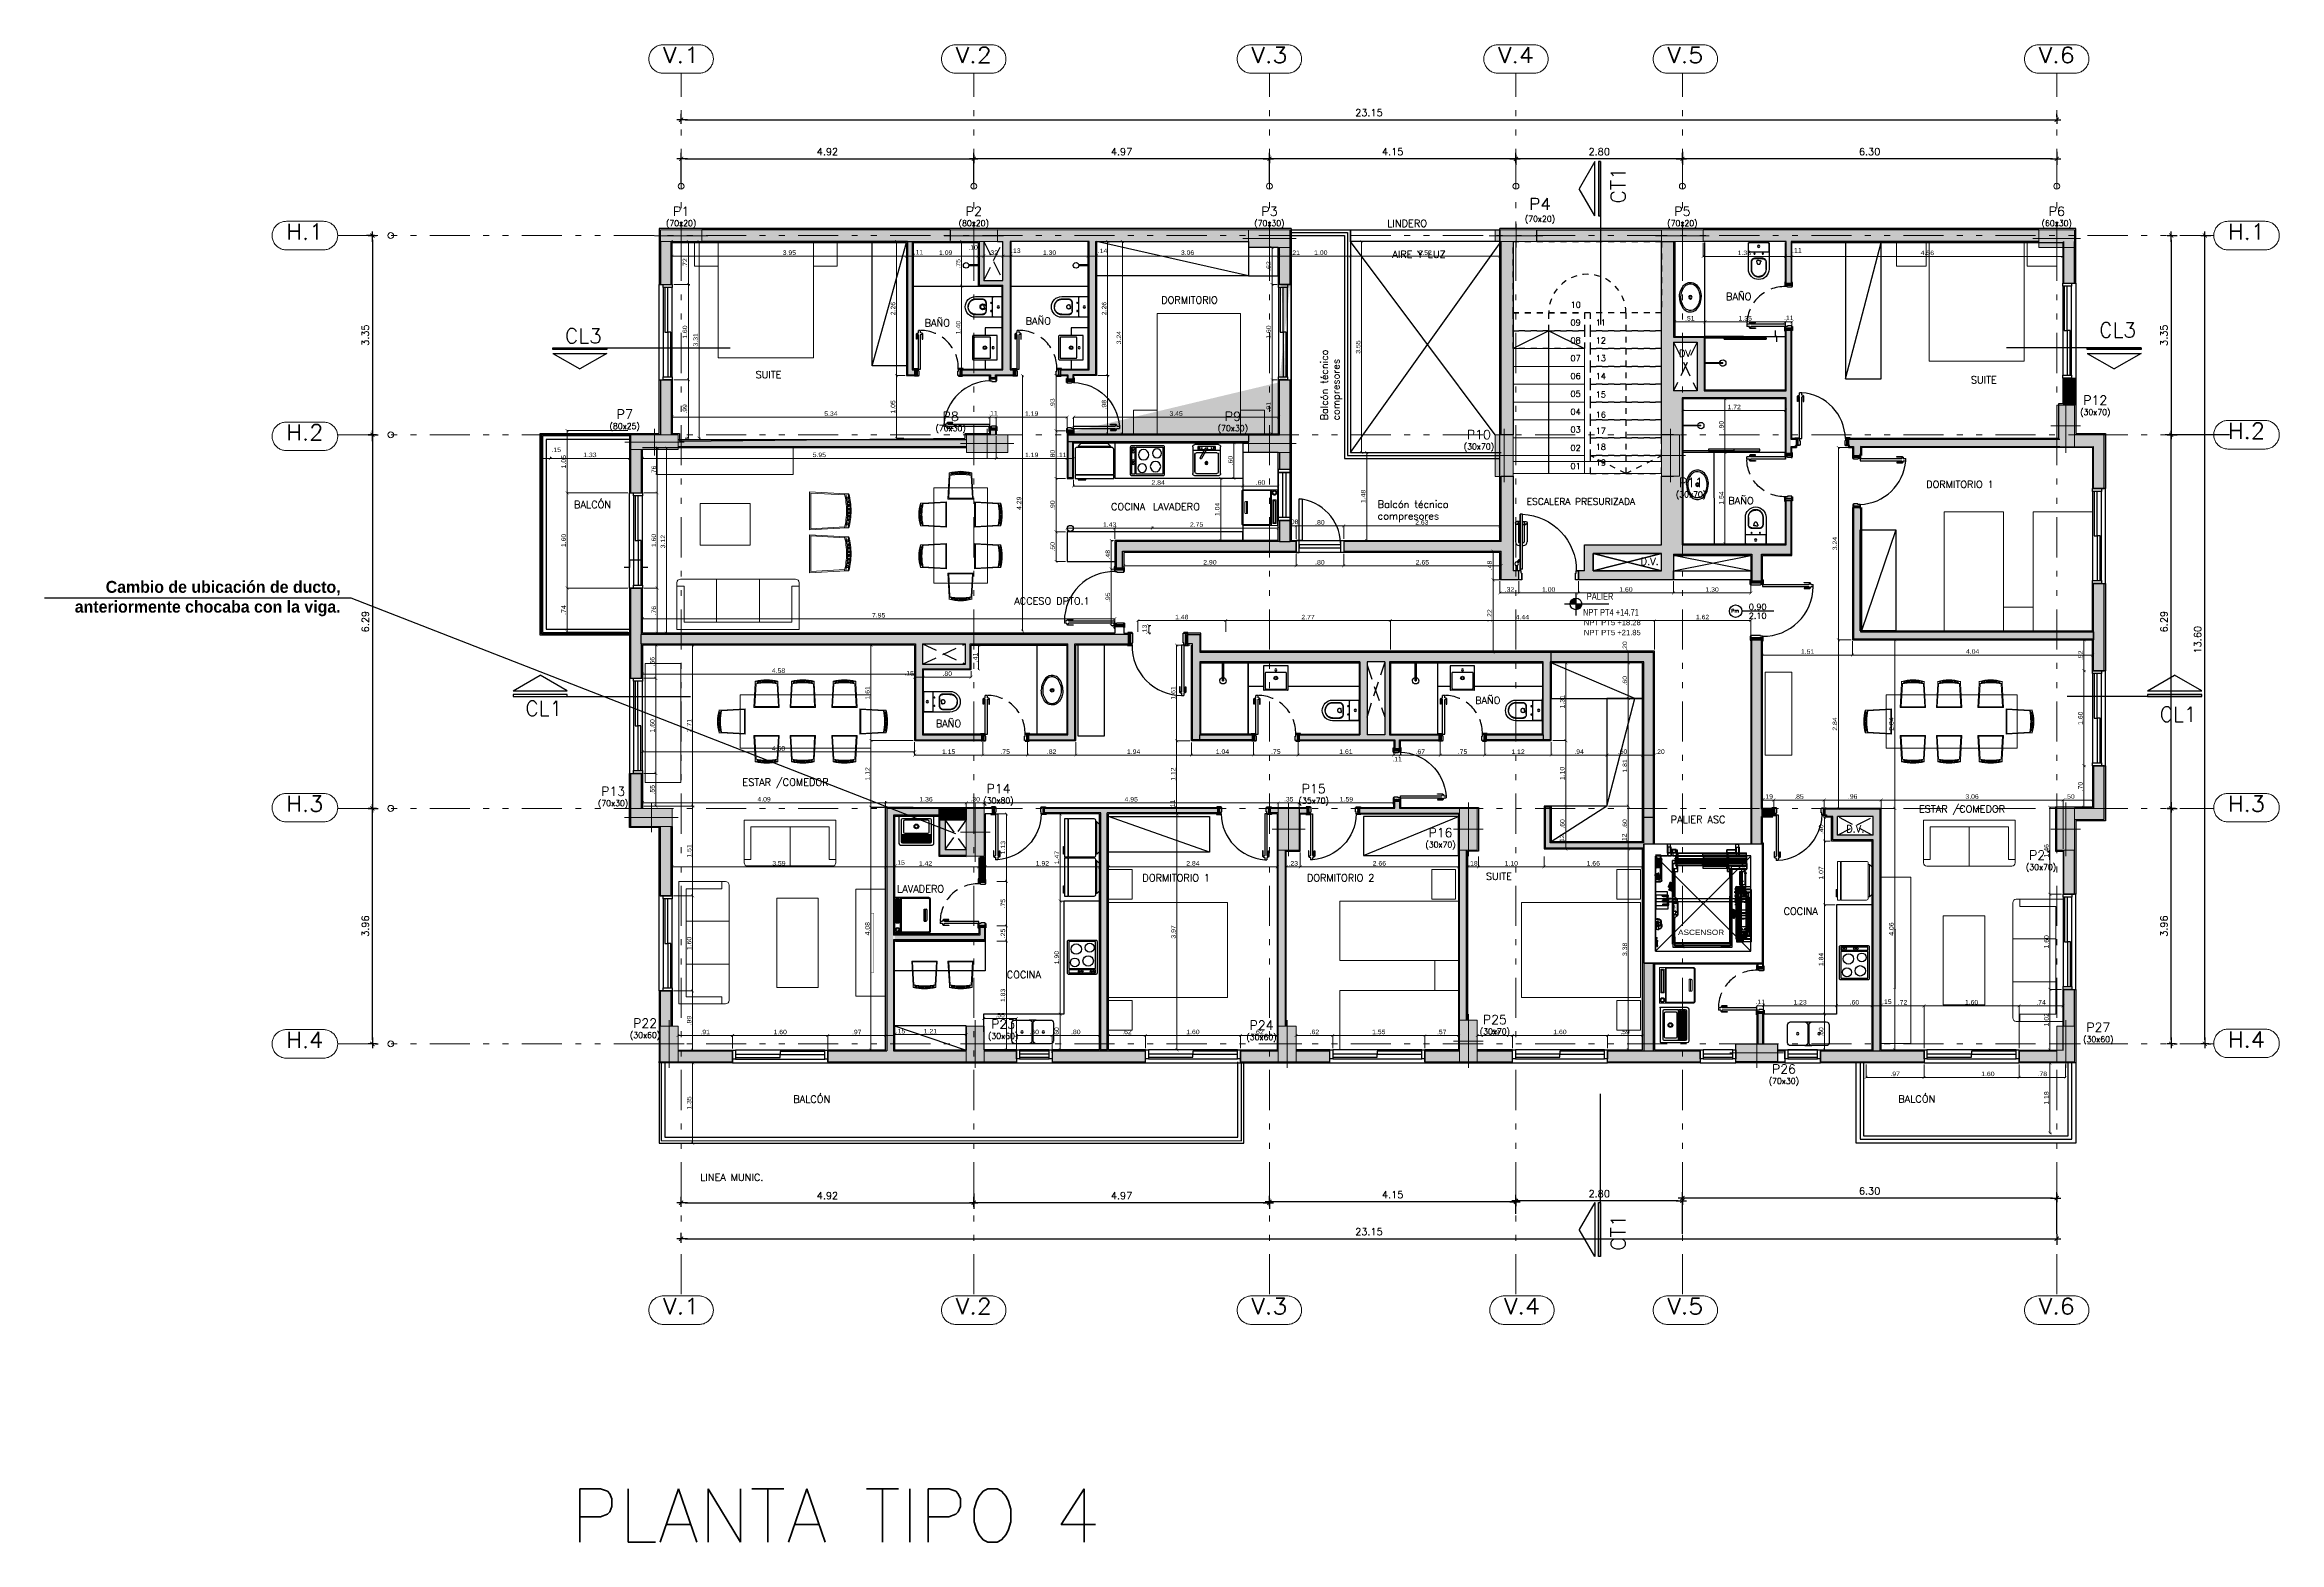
# Model space of a CAD drawing. Header units: metres. Extents: x 219 to 707, y -561 to -17.
# Drawn here: x 330.89 to 368.49, y -192.41 to -167.21 of the extents above; entities that cross this region are included whole.
import ezdxf
from ezdxf.enums import TextEntityAlignment as Align

# ---------------------------------------------------------------- set-up
doc = ezdxf.new("R2010")
doc.units = ezdxf.units.M
for name, pattern in [('CONTINUA', [0]), ('CYPE_PUNTO', [0.075, 0, -0.075]), ('CYPE_RAYAPUNTOPUNTO', [0.45, 0.225, -0.075, 0, -0.075, 0, -0.075]), ('HIDDEN', [0.375, 0.25, -0.125]), ('HIDDEN2', [4.7625, 3.175, -1.5875]), ('TRAZO_HUECO', [0.75, 0.5, -0.25])]:
    doc.linetypes.add(name, pattern=pattern)
for name, color, linetype in [('0_dr referencias', 7, 'Continuous'), ('1', 1, 'Continuous'), ('2', 2, 'Continuous'), ('3', 3, 'Continuous'), ('A-Aberturas', 2, 'Continuous'), ('A-ASCENSORES', 1, 'Continuous'), ('A-Balcon', 1, 'Continuous'), ('A-Equipamiento fijo', 253, 'Continuous'), ('A-Muros', 4, 'Continuous'), ('A-Pisos', 1, 'Continuous'), ('A-Proyección', 1, 'HIDDEN'), ('A-Revoques', 1, 'Continuous'), ('A-Texto', 3, 'Continuous'), ('Abert Nomen', 2, 'Continuous'), ('CORRECCIONES', 1, 'Continuous'), ('CT-75-NIVEL', 1, 'Continuous'), ('Dr Ejes en bloque', 4, 'Continuous'), ('DR SOLAPE PILARES', 7, 'Continuous'), ('SANITARIO', 16, 'CONTINUA'), ('TCOTA', 1, 'Continuous')]:
    doc.layers.add(name, color=color, linetype=linetype)
for name, color, linetype, lineweight in [('A-Equipamiento', 251, 'Continuous', 5), ('COTAS_ACOTACION', 2, 'Continuous', 0), ('COTAS_REF_LINEAS', 2, 'Continuous', 0), ('COTAS_REPLANTEO', 7, 'CYPE_RAYAPUNTOPUNTO', 0), ('ESC_ESCALON', 2, 'Continuous', 0), ('PILAR_DIM', 253, 'Continuous', 0), ('PILAR_EJES', 1, 'Continuous', 0), ('PILAR_HORMIGON', 5, 'Continuous', 20), ('PILAR_REF', 253, 'Continuous', 0), ('VIG_CARAS', 253, 'Continuous', 9)]:
    doc.layers.add(name, color=color, linetype=linetype, lineweight=lineweight)
for name, color, linetype, transparency in [('M-Muro hueco 11', 141, 'Continuous', 0.5), ('M1-Muro Común 20', 12, 'Continuous', 0.5), ('M3- Muro Hueco 15', 113, 'Continuous', 0.7), ('M4-Muro Hueco 22', 42, 'Continuous', 0.5)]:
    doc.layers.add(name, color=color, linetype=linetype, transparency=transparency)
doc.styles.add('1-50', font='arial.ttf', dxfattribs={"width": 1.1, "height": 0.075})
doc.styles.add('CYPETXT', font='romans', dxfattribs={"height": 0.2})
doc.styles.add('ROMANS', font='arial.ttf', dxfattribs={"width": 1.02, "height": 1.2})
doc.styles.get("Standard").update_dxf_attribs({"font": 'arial.ttf'})
doc.styles.add('T12', font='romans.shx', dxfattribs={"height": 0.12})
doc.styles.add('T25', font='romans.shx', dxfattribs={"height": 0.25})
doc.styles.add('T6', font='romans.shx', dxfattribs={"height": 0.06})
doc.dimstyles.new('1-50', dxfattribs={"dimscale": 0, "dimtxt": 0.075, "dimasz": 0.05, "dimexe": 0, "dimexo": 0.025, "dimgap": 0.02, "dimtad": 1, "dimzin": 4, "dimdsep": 46, "dimtxsty": '1-50', "dimblk": 'ARCHTICK', "dimcen": 0.09, "dimclrd": 256, "dimclre": 8, "dimclrt": 2, "dimadec": 0, "dimazin": 3, "dimtfac": 1, "dimtofl": 0, "dimtmove": 2, "dimatfit": 3, "dimldrblk": 'OPEN90', "dimfxl": 1, "dimtolj": 1, "dimtzin": 0, "dimlwd": 18, "dimlwe": 18, "dimarcsym": 0})
doc.dimstyles.new('DIM50', dxfattribs={"dimtxt": 0.12, "dimasz": 0.07, "dimexe": 0.1, "dimexo": 0.05, "dimgap": 0.06, "dimtad": 1, "dimzin": 4, "dimdsep": 46, "dimtxsty": 'T12', "dimblk1": 'COTA1', "dimblk2": 'COTA1', "dimsah": 1, "dimcen": 0.07, "dimclrt": 3, "dimadec": 0, "dimazin": 0, "dimtfac": 1, "dimtmove": 2, "dimatfit": 0, "dimldrblk": 'COTA1', "dimfxl": 1, "dimtolj": 1, "dimtzin": 4, "dimarcsym": 0})

# ---------------------------------------------------------------- blocks, each defined once
blk = doc.blocks.new('ASCENSOR PT')
for p, q in [((0.339, 0.583), (0.339, 1.898)), ((0.339, 1.898), (1.325, 1.898)), ((0.513, 1.895), (0.513, 1.874)), ((0.514, 1.895), (0.513, 1.895)), ((0.514, 1.874), (0.514, 1.895)), ((0.514, 1.874), (0.514, 1.895)), ((0.514, 1.895), (0.515, 1.895)), ((0.515, 1.895), (0.515, 1.874)), ((1.149, 1.898), (1.141, 1.898)), ((1.141, 1.898), (1.141, 1.897)), ((1.141, 1.897), (1.149, 1.897)), ((1.15, 1.895), (1.149, 1.895)), ((1.149, 1.895), (1.149, 1.874)), ((1.15, 1.874), (1.15, 1.896)), ((1.15, 1.874), (1.15, 1.895)), ((1.151, 1.896), (1.151, 1.874)), ((1.325, 1.898), (1.325, 0.618)), ((1.588, 1.883), (1.588, 1.783)), ((1.598, 1.883), (1.588, 1.883)), ((1.598, 1.863), (1.598, 1.883)), ((1.61, 1.883), (1.608, 1.883)), ((1.608, 1.883), (1.608, 1.783)), ((1.61, 1.783), (1.61, 1.883)), ((0.01, 1.806), (0.194, 1.806)), ((0.01, 1.806), (0.01, 0.931)), ((0.01, 1.765), (0.239, 1.765)), ((0.01, 1.759), (0.239, 1.759)), ((0.046, 1.051), (0.046, 1.686)), ((0.069, 1.691), (0.051, 1.691)), ((0.069, 1.701), (0.069, 1.037)), ((0.085, 1.701), (0.069, 1.701)), ((0.078, 1.701), (0.078, 1.601)), ((0.087, 1.701), (0.078, 1.701)), ((0.188, 1.694), (0.078, 1.694)), ((0.188, 1.684), (0.078, 1.684)), ((0.188, 1.601), (0.078, 1.601)), ((0.118, 1.644), (0.082, 1.644)), ((0.083, 1.706), (0.083, 1.694)), ((0.083, 1.706), (0.087, 1.706)), ((0.084, 1.756), (0.084, 1.759)), ((0.105, 1.759), (0.084, 1.759)), ((0.084, 1.756), (0.105, 1.756)), ((0.085, 1.701), (0.085, 1.037)), ((0.087, 1.734), (0.087, 1.694)), ((0.089, 1.756), (0.089, 1.759)), ((0.09, 1.65), (0.101, 1.656)), ((0.09, 1.638), (0.09, 1.65)), ((0.101, 1.632), (0.09, 1.638)), ((0.12, 1.738), (0.091, 1.738)), ((0.092, 1.734), (0.092, 1.694)), ((0.094, 1.759), (0.094, 1.755)), ((0.1, 1.756), (0.1, 1.759)), ((0.101, 1.658), (0.101, 1.629)), ((0.101, 1.656), (0.111, 1.65)), ((0.111, 1.638), (0.101, 1.632)), ((0.108, 1.754), (0.108, 1.754)), ((0.11, 1.759), (0.11, 1.755)), ((0.11, 1.759), (0.155, 1.759)), ((0.111, 1.755), (0.11, 1.756)), ((0.125, 1.754), (0.111, 1.754)), ((0.111, 1.65), (0.111, 1.638)), ((0.12, 1.756), (0.114, 1.754)), ((0.115, 1.751), (0.121, 1.754)), ((0.12, 1.706), (0.12, 1.74)), ((0.128, 1.74), (0.12, 1.74)), ((0.145, 1.706), (0.12, 1.706)), ((0.128, 1.706), (0.12, 1.706)), ((0.124, 1.757), (0.122, 1.757)), ((0.122, 1.754), (0.124, 1.754)), ((0.124, 1.754), (0.124, 1.757)), ((0.128, 1.714), (0.128, 1.74)), ((0.137, 1.714), (0.128, 1.714)), ((0.13, 1.714), (0.13, 1.749)), ((0.13, 1.714), (0.135, 1.714)), ((0.133, 1.759), (0.133, 1.768)), ((0.133, 1.706), (0.133, 1.764)), ((0.135, 1.714), (0.135, 1.749)), ((0.145, 1.74), (0.137, 1.74)), ((0.137, 1.714), (0.137, 1.74)), ((0.14, 1.754), (0.154, 1.754)), ((0.141, 1.754), (0.141, 1.757)), ((0.141, 1.757), (0.144, 1.757)), ((0.144, 1.754), (0.141, 1.754)), ((0.259, 1.808), (0.144, 1.808)), ((0.144, 1.808), (0.144, 1.77)), ((0.144, 1.77), (0.239, 1.77)), ((0.151, 1.751), (0.145, 1.754)), ((0.145, 1.706), (0.145, 1.74)), ((0.175, 1.738), (0.145, 1.738)), ((0.146, 1.756), (0.152, 1.754)), ((0.184, 1.644), (0.147, 1.644)), ((0.155, 1.759), (0.155, 1.755)), ((0.155, 1.755), (0.156, 1.756)), ((0.155, 1.65), (0.165, 1.656)), ((0.155, 1.638), (0.155, 1.65)), ((0.165, 1.632), (0.155, 1.638)), ((0.158, 1.754), (0.158, 1.754)), ((0.16, 1.759), (0.181, 1.759)), ((0.181, 1.756), (0.16, 1.756)), ((0.163, 1.793), (0.179, 1.793)), ((0.163, 1.779), (0.179, 1.779)), ((0.165, 1.658), (0.165, 1.629)), ((0.165, 1.656), (0.176, 1.65)), ((0.176, 1.638), (0.165, 1.632)), ((0.166, 1.756), (0.166, 1.759)), ((0.171, 1.759), (0.171, 1.755)), ((0.174, 1.734), (0.174, 1.694)), ((0.176, 1.65), (0.176, 1.638)), ((0.177, 1.756), (0.177, 1.759)), ((0.179, 1.734), (0.179, 1.694)), ((0.183, 1.706), (0.179, 1.706)), ((0.188, 1.701), (0.179, 1.701)), ((0.196, 1.701), (0.18, 1.701)), ((0.18, 1.037), (0.18, 1.701)), ((0.181, 1.756), (0.181, 1.759)), ((0.183, 1.706), (0.183, 1.694)), ((0.188, 1.701), (0.188, 1.601)), ((0.196, 1.037), (0.196, 1.701)), ((0.214, 1.691), (0.196, 1.691)), ((0.199, 1.793), (0.215, 1.793)), ((0.199, 1.779), (0.215, 1.779)), ((0.219, 1.051), (0.219, 1.686)), ((0.239, 0.928), (0.239, 1.808)), ((0.259, 0.928), (0.259, 1.808)), ((0.339, 1.722), (0.339, 1.713)), ((0.339, 1.713), (0.34, 1.713)), ((0.34, 1.713), (0.34, 1.722)), ((0.341, 1.723), (0.362, 1.723)), ((0.362, 1.723), (0.341, 1.723)), ((0.362, 1.723), (0.344, 1.723)), ((0.344, 1.723), (0.344, 1.722)), ((0.344, 1.722), (0.362, 1.722)), ((0.363, 1.871), (0.363, 1.724)), ((0.363, 1.721), (0.363, 1.405)), ((0.364, 1.724), (0.364, 1.871)), ((0.364, 1.721), (0.364, 1.405)), ((0.512, 1.873), (0.365, 1.873)), ((0.365, 1.873), (0.512, 1.873)), ((0.516, 1.873), (1.148, 1.873)), ((0.516, 1.873), (1.148, 1.873)), ((1.299, 1.873), (1.152, 1.873)), ((1.152, 1.873), (1.299, 1.873)), ((1.3, 1.871), (1.3, 1.724)), ((1.3, 1.721), (1.3, 1.405)), ((1.301, 1.724), (1.301, 1.871)), ((1.301, 1.721), (1.301, 1.405)), ((1.302, 1.723), (1.322, 1.723)), ((1.322, 1.723), (1.302, 1.723)), ((1.302, 1.723), (1.32, 1.723)), ((1.32, 1.722), (1.302, 1.722)), ((1.32, 1.723), (1.32, 1.722)), ((1.322, 1.723), (1.322, 1.723)), ((1.515, 1.547), (1.512, 1.547)), ((1.512, 1.547), (1.512, 1.518)), ((1.577, 1.534), (1.512, 1.534)), ((1.577, 1.531), (1.512, 1.531)), ((1.515, 1.518), (1.512, 1.518)), ((1.515, 1.547), (1.515, 1.534)), ((1.515, 1.531), (1.515, 1.518)), ((1.567, 1.597), (1.567, 1.592)), ((1.589, 1.597), (1.567, 1.597)), ((1.577, 1.592), (1.567, 1.592)), ((1.61, 1.59), (1.567, 1.59)), ((1.567, 1.59), (1.567, 1.534)), ((1.567, 1.531), (1.567, 1.475)), ((1.609, 1.533), (1.569, 1.533)), ((1.577, 1.592), (1.577, 1.59)), ((1.577, 1.534), (1.577, 1.531)), ((1.577, 1.531), (1.577, 1.534)), ((1.584, 1.873), (1.613, 1.873)), ((1.584, 1.793), (1.613, 1.793)), ((1.586, 1.875), (1.586, 1.873)), ((1.586, 1.873), (1.587, 1.873)), ((1.587, 1.872), (1.586, 1.872)), ((1.586, 1.872), (1.586, 1.87)), ((1.586, 1.793), (1.586, 1.795)), ((1.587, 1.793), (1.586, 1.793)), ((1.586, 1.79), (1.586, 1.792)), ((1.586, 1.792), (1.587, 1.792)), ((1.587, 1.873), (1.587, 1.872)), ((1.587, 1.792), (1.587, 1.793)), ((1.588, 1.877), (1.588, 1.877)), ((1.588, 1.868), (1.588, 1.877)), ((1.588, 1.868), (1.588, 1.868)), ((1.588, 1.797), (1.588, 1.788)), ((1.588, 1.797), (1.588, 1.797)), ((1.588, 1.788), (1.588, 1.788)), ((1.598, 1.783), (1.588, 1.783)), ((1.589, 1.597), (1.589, 1.59)), ((1.589, 1.553), (1.589, 1.513)), ((1.595, 1.806), (1.595, 1.86)), ((1.595, 1.856), (1.595, 1.809)), ((1.597, 1.858), (1.597, 1.858)), ((1.597, 1.808), (1.597, 1.808)), ((1.608, 1.875), (1.598, 1.875)), ((1.598, 1.874), (1.608, 1.874)), ((1.598, 1.871), (1.608, 1.871)), ((1.598, 1.87), (1.608, 1.87)), ((1.598, 1.863), (1.598, 1.863)), ((1.598, 1.856), (1.598, 1.809)), ((1.598, 1.809), (1.598, 1.856)), ((1.598, 1.803), (1.598, 1.783)), ((1.598, 1.803), (1.598, 1.803)), ((1.598, 1.795), (1.608, 1.795)), ((1.598, 1.794), (1.608, 1.794)), ((1.598, 1.791), (1.608, 1.791)), ((1.608, 1.79), (1.598, 1.79)), ((1.599, 1.858), (1.599, 1.858)), ((1.599, 1.808), (1.599, 1.808)), ((1.6, 1.856), (1.6, 1.809)), ((1.6, 1.809), (1.6, 1.856)), ((1.602, 1.858), (1.602, 1.858)), ((1.602, 1.808), (1.602, 1.808)), ((1.603, 1.856), (1.603, 1.809)), ((1.603, 1.809), (1.603, 1.856)), ((1.604, 1.858), (1.604, 1.858)), ((1.604, 1.808), (1.604, 1.808)), ((1.605, 1.856), (1.605, 1.809)), ((1.605, 1.809), (1.605, 1.856)), ((1.607, 1.858), (1.607, 1.858)), ((1.607, 1.808), (1.607, 1.808)), ((1.608, 1.809), (1.608, 1.856)), ((1.608, 1.783), (1.61, 1.783)), ((1.61, 1.475), (1.61, 1.59)), ((0.056, 1.401), (0.042, 1.401)), ((0.056, 1.388), (0.042, 1.388)), ((0.056, 1.375), (0.042, 1.375)), ((0.056, 1.362), (0.042, 1.362)), ((0.056, 1.349), (0.042, 1.349)), ((0.056, 1.336), (0.042, 1.336)), ((0.045, 1.414), (0.221, 1.414)), ((0.045, 1.414), (0.045, 1.407)), ((0.05, 1.405), (0.045, 1.407)), ((0.05, 1.332), (0.045, 1.33)), ((0.045, 1.33), (0.045, 1.324)), ((0.045, 1.324), (0.221, 1.324)), ((0.046, 1.369), (0.219, 1.369)), ((0.049, 1.394), (0.049, 1.408)), ((0.05, 1.397), (0.049, 1.396)), ((0.049, 1.396), (0.049, 1.393)), ((0.049, 1.395), (0.049, 1.381)), ((0.05, 1.392), (0.049, 1.393)), ((0.05, 1.384), (0.049, 1.383)), ((0.049, 1.383), (0.049, 1.38)), ((0.049, 1.382), (0.049, 1.368)), ((0.05, 1.379), (0.049, 1.38)), ((0.05, 1.379), (0.049, 1.38)), ((0.05, 1.371), (0.049, 1.37)), ((0.049, 1.37), (0.049, 1.367)), ((0.049, 1.369), (0.049, 1.355)), ((0.05, 1.366), (0.049, 1.367)), ((0.05, 1.366), (0.049, 1.367)), ((0.05, 1.358), (0.049, 1.357)), ((0.049, 1.357), (0.049, 1.354)), ((0.049, 1.356), (0.049, 1.342)), ((0.05, 1.353), (0.049, 1.354)), ((0.05, 1.353), (0.049, 1.354)), ((0.05, 1.345), (0.049, 1.344)), ((0.049, 1.344), (0.049, 1.341)), ((0.049, 1.343), (0.049, 1.329)), ((0.05, 1.34), (0.049, 1.341)), ((0.15, 1.133), (0.061, 1.133)), ((0.078, 1.414), (0.078, 1.416)), ((0.078, 1.416), (0.133, 1.416)), ((0.078, 1.321), (0.078, 1.324)), ((0.188, 1.321), (0.078, 1.321)), ((0.078, 1.137), (0.188, 1.137)), ((0.078, 1.037), (0.078, 1.137)), ((0.133, 1.137), (0.1, 1.137)), ((0.188, 1.416), (0.133, 1.416)), ((0.134, 1.136), (0.133, 1.137)), ((0.134, 1.129), (0.133, 1.128)), ((0.134, 1.136), (0.134, 1.129)), ((0.188, 1.414), (0.188, 1.416)), ((0.188, 1.321), (0.188, 1.324)), ((0.188, 1.037), (0.188, 1.137)), ((0.21, 1.401), (0.224, 1.401)), ((0.21, 1.388), (0.224, 1.388)), ((0.21, 1.375), (0.224, 1.375)), ((0.21, 1.362), (0.224, 1.362)), ((0.21, 1.349), (0.224, 1.349)), ((0.21, 1.336), (0.224, 1.336)), ((0.215, 1.405), (0.221, 1.407)), ((0.215, 1.397), (0.217, 1.396)), ((0.215, 1.392), (0.217, 1.393)), ((0.215, 1.384), (0.217, 1.383)), ((0.215, 1.379), (0.217, 1.38)), ((0.215, 1.379), (0.217, 1.38)), ((0.215, 1.371), (0.217, 1.37)), ((0.215, 1.366), (0.217, 1.367)), ((0.215, 1.366), (0.217, 1.367)), ((0.215, 1.358), (0.217, 1.357)), ((0.215, 1.353), (0.217, 1.354)), ((0.215, 1.353), (0.217, 1.354)), ((0.215, 1.345), (0.217, 1.344)), ((0.215, 1.34), (0.217, 1.341)), ((0.215, 1.332), (0.221, 1.33)), ((0.217, 1.394), (0.217, 1.408)), ((0.217, 1.396), (0.217, 1.393)), ((0.217, 1.395), (0.217, 1.381)), ((0.217, 1.383), (0.217, 1.38)), ((0.217, 1.382), (0.217, 1.368)), ((0.217, 1.37), (0.217, 1.367)), ((0.217, 1.369), (0.217, 1.355)), ((0.217, 1.357), (0.217, 1.354)), ((0.217, 1.356), (0.217, 1.342)), ((0.217, 1.344), (0.217, 1.341)), ((0.217, 1.343), (0.217, 1.329)), ((0.221, 1.414), (0.221, 1.407)), ((0.221, 1.33), (0.221, 1.324)), ((0.279, 1.179), (0.227, 1.179)), ((0.238, 1.184), (0.237, 1.183)), ((0.237, 1.183), (0.237, 1.175)), ((0.242, 1.183), (0.237, 1.183)), ((0.242, 1.175), (0.237, 1.175)), ((0.237, 1.175), (0.238, 1.174)), ((0.238, 1.184), (0.238, 1.174)), ((0.242, 1.184), (0.238, 1.184)), ((0.238, 1.174), (0.242, 1.174)), ((0.242, 1.186), (0.242, 1.171)), ((0.249, 1.189), (0.243, 1.189)), ((0.249, 1.184), (0.243, 1.184)), ((0.249, 1.174), (0.243, 1.174)), ((0.249, 1.169), (0.243, 1.169)), ((0.25, 1.188), (0.25, 1.17)), ((0.252, 1.188), (0.25, 1.188)), ((0.25, 1.171), (0.25, 1.186)), ((0.252, 1.18), (0.25, 1.181)), ((0.252, 1.179), (0.25, 1.18)), ((0.25, 1.17), (0.252, 1.17)), ((0.252, 0.958), (0.252, 1.223)), ((0.259, 1.223), (0.252, 1.223)), ((0.252, 1.19), (0.252, 1.168)), ((0.254, 1.19), (0.252, 1.19)), ((0.252, 1.17), (0.252, 1.188)), ((0.252, 1.168), (0.254, 1.168)), ((0.254, 1.168), (0.254, 1.19)), ((0.259, 0.958), (0.259, 1.223)), ((0.259, 1.195), (0.259, 1.192)), ((0.259, 1.168), (0.259, 1.098)), ((0.259, 1.168), (0.262, 1.168)), ((0.26, 1.196), (0.264, 1.196)), ((0.26, 1.191), (0.26, 1.191)), ((0.261, 1.19), (0.261, 1.169)), ((0.262, 1.168), (0.265, 1.167)), ((0.265, 1.166), (0.265, 1.159)), ((0.267, 1.138), (0.265, 1.165)), ((0.267, 1.193), (0.267, 1.164)), ((0.267, 1.189), (0.274, 1.189)), ((0.267, 1.189), (0.267, 1.169)), ((0.267, 1.184), (0.274, 1.184)), ((0.267, 1.174), (0.274, 1.174)), ((0.267, 1.169), (0.274, 1.169)), ((0.268, 1.163), (0.272, 1.162)), ((0.288, 1.136), (0.27, 1.136)), ((0.288, 1.13), (0.27, 1.13)), ((0.272, 1.334), (0.273, 1.337)), ((0.272, 1.334), (0.339, 1.307)), ((0.277, 1.338), (0.273, 1.337)), ((0.273, 1.337), (0.339, 1.31)), ((0.275, 1.186), (0.275, 1.171)), ((0.276, 1.345), (0.277, 1.347)), ((0.276, 1.345), (0.339, 1.319)), ((0.279, 1.342), (0.276, 1.345)), ((0.277, 1.347), (0.339, 1.321)), ((0.281, 1.347), (0.277, 1.347)), ((0.28, 1.354), (0.281, 1.356)), ((0.28, 1.354), (0.339, 1.33)), ((0.282, 1.352), (0.28, 1.354)), ((0.281, 1.356), (0.339, 1.332)), ((0.284, 1.356), (0.281, 1.356)), ((0.284, 1.364), (0.285, 1.365)), ((0.286, 1.361), (0.284, 1.364)), ((0.284, 1.364), (0.339, 1.341)), ((0.288, 1.366), (0.285, 1.365)), ((0.285, 1.365), (0.339, 1.343)), ((0.288, 1.373), (0.289, 1.375)), ((0.29, 1.37), (0.288, 1.373)), ((0.288, 1.373), (0.339, 1.352)), ((0.292, 1.375), (0.289, 1.375)), ((0.289, 1.375), (0.339, 1.354)), ((0.29, 1.137), (0.29, 1.137)), ((0.296, 1.384), (0.292, 1.384)), ((0.292, 1.382), (0.292, 1.384)), ((0.292, 1.384), (0.339, 1.365)), ((0.294, 1.38), (0.292, 1.382)), ((0.292, 1.382), (0.339, 1.363)), ((0.3, 1.394), (0.296, 1.393)), ((0.296, 1.392), (0.296, 1.393)), ((0.296, 1.393), (0.339, 1.376)), ((0.298, 1.389), (0.296, 1.392)), ((0.296, 1.392), (0.339, 1.374)), ((0.299, 1.401), (0.301, 1.404)), ((0.302, 1.398), (0.299, 1.401)), ((0.299, 1.401), (0.339, 1.385)), ((0.301, 1.404), (0.339, 1.389)), ((0.363, 1.405), (0.363, 1.09)), ((0.364, 1.405), (0.364, 1.09)), ((1.245, 1.35), (1.245, 1.146)), ((1.246, 1.352), (1.265, 1.371)), ((1.246, 1.146), (1.246, 1.35)), ((1.246, 1.144), (1.265, 1.125)), ((1.266, 1.37), (1.247, 1.351)), ((1.266, 1.126), (1.247, 1.145)), ((1.269, 1.348), (1.269, 1.369)), ((1.269, 1.348), (1.269, 1.347)), ((1.27, 1.347), (1.269, 1.347)), ((1.269, 1.149), (1.27, 1.149)), ((1.269, 1.149), (1.269, 1.148)), ((1.269, 1.148), (1.269, 1.127)), ((1.27, 1.373), (1.27, 1.345)), ((1.27, 1.369), (1.27, 1.348)), ((1.27, 1.347), (1.27, 1.348)), ((1.27, 1.122), (1.27, 1.15)), ((1.27, 1.148), (1.27, 1.149)), ((1.27, 1.127), (1.27, 1.148)), ((1.271, 1.375), (1.3, 1.404)), ((1.271, 1.345), (1.271, 1.373)), ((1.271, 1.15), (1.271, 1.122)), ((1.3, 1.403), (1.272, 1.374)), ((1.302, 1.344), (1.273, 1.344)), ((1.323, 1.343), (1.273, 1.343)), ((1.323, 1.153), (1.273, 1.153)), ((1.302, 1.151), (1.273, 1.151)), ((1.285, 1.342), (1.285, 1.343)), ((1.285, 1.342), (1.323, 1.342)), ((1.285, 1.153), (1.323, 1.153)), ((1.285, 1.153), (1.285, 1.153)), ((1.302, 1.343), (1.302, 1.344)), ((1.302, 1.153), (1.302, 1.151)), ((1.324, 1.154), (1.324, 1.341)), ((1.325, 1.341), (1.325, 1.154)), ((1.334, 1.133), (1.423, 1.133)), ((1.35, 1.136), (1.351, 1.137)), ((1.35, 1.136), (1.35, 1.129)), ((1.35, 1.129), (1.351, 1.128)), ((1.351, 1.137), (1.384, 1.137)), ((1.384, 1.137), (1.384, 1.137)), ((1.386, 1.136), (1.404, 1.136)), ((1.386, 1.13), (1.404, 1.13)), ((1.395, 1.179), (1.511, 1.179)), ((1.399, 1.186), (1.399, 1.171)), ((1.407, 1.189), (1.4, 1.189)), ((1.407, 1.184), (1.4, 1.184)), ((1.407, 1.174), (1.4, 1.174)), ((1.407, 1.169), (1.4, 1.169)), ((1.406, 1.163), (1.402, 1.162)), ((1.407, 1.193), (1.407, 1.164)), ((1.407, 1.189), (1.407, 1.169)), ((1.407, 1.138), (1.409, 1.165)), ((1.412, 1.168), (1.409, 1.167)), ((1.409, 1.166), (1.409, 1.159)), ((1.414, 1.196), (1.41, 1.196)), ((1.415, 1.168), (1.412, 1.168)), ((1.413, 1.19), (1.413, 1.169)), ((1.414, 1.191), (1.414, 1.191)), ((1.415, 1.253), (1.61, 1.253)), ((1.415, 1.013), (1.415, 1.253)), ((1.415, 1.195), (1.415, 1.192)), ((1.415, 1.168), (1.415, 1.098)), ((1.42, 1.168), (1.42, 1.19)), ((1.42, 1.19), (1.422, 1.19)), ((1.422, 1.168), (1.42, 1.168)), ((1.422, 1.19), (1.422, 1.168)), ((1.422, 1.17), (1.422, 1.188)), ((1.422, 1.188), (1.424, 1.188)), ((1.422, 1.18), (1.424, 1.181)), ((1.422, 1.179), (1.424, 1.18)), ((1.424, 1.17), (1.422, 1.17)), ((1.424, 1.188), (1.424, 1.17)), ((1.424, 1.171), (1.424, 1.186)), ((1.425, 1.189), (1.495, 1.189)), ((1.425, 1.184), (1.495, 1.184)), ((1.425, 1.174), (1.495, 1.174)), ((1.425, 1.169), (1.495, 1.169)), ((1.496, 1.186), (1.496, 1.171)), ((1.496, 1.184), (1.5, 1.184)), ((1.496, 1.183), (1.501, 1.183)), ((1.496, 1.175), (1.501, 1.175)), ((1.5, 1.174), (1.496, 1.174)), ((1.5, 1.184), (1.5, 1.174)), ((1.5, 1.184), (1.501, 1.183)), ((1.501, 1.175), (1.5, 1.174)), ((1.501, 1.183), (1.501, 1.175)), ((1.61, 1.475), (1.567, 1.475)), ((1.577, 1.473), (1.567, 1.473)), ((1.567, 1.473), (1.567, 1.468)), ((1.589, 1.468), (1.567, 1.468)), ((1.577, 1.473), (1.577, 1.475)), ((1.589, 1.475), (1.589, 1.468)), ((1.61, 1.253), (1.61, 1.013)), ((0.01, 0.979), (0.239, 0.979)), ((0.01, 0.972), (0.239, 0.972)), ((0.01, 0.931), (0.194, 0.931)), ((0.069, 1.046), (0.051, 1.046)), ((0.069, 1.037), (0.085, 1.037)), ((0.078, 1.053), (0.188, 1.053)), ((0.078, 1.044), (0.188, 1.044)), ((0.078, 1.037), (0.087, 1.037)), ((0.082, 1.094), (0.118, 1.094)), ((0.083, 1.032), (0.083, 1.044)), ((0.083, 1.032), (0.087, 1.032)), ((0.084, 0.981), (0.105, 0.981)), ((0.084, 0.981), (0.084, 0.979)), ((0.105, 0.979), (0.084, 0.979)), ((0.087, 1.004), (0.087, 1.044)), ((0.089, 0.981), (0.089, 0.979)), ((0.09, 1.1), (0.1, 1.106)), ((0.09, 1.088), (0.09, 1.1)), ((0.1, 1.082), (0.09, 1.088)), ((0.091, 1), (0.12, 1)), ((0.092, 1.004), (0.092, 1.044)), ((0.094, 0.978), (0.094, 0.982)), ((0.133, 1.128), (0.1, 1.128)), ((0.1, 1.106), (0.111, 1.1)), ((0.111, 1.088), (0.1, 1.082)), ((0.1, 0.981), (0.1, 0.979)), ((0.101, 1.079), (0.101, 1.108)), ((0.107, 0.625), (0.107, 0.895)), ((0.108, 0.983), (0.108, 0.983)), ((0.11, 0.979), (0.11, 0.983)), ((0.111, 0.982), (0.11, 0.981)), ((0.11, 0.979), (0.155, 0.979)), ((0.111, 1.1), (0.111, 1.088)), ((0.125, 0.984), (0.111, 0.984)), ((0.112, 0.9), (0.152, 0.9)), ((0.12, 0.981), (0.114, 0.983)), ((0.115, 0.986), (0.121, 0.983)), ((0.12, 1.032), (0.145, 1.032)), ((0.12, 1.032), (0.12, 0.998)), ((0.12, 0.998), (0.128, 0.998)), ((0.122, 0.983), (0.124, 0.983)), ((0.124, 0.981), (0.122, 0.981)), ((0.124, 0.983), (0.124, 0.981)), ((0.128, 1.024), (0.128, 0.998)), ((0.128, 1.024), (0.137, 1.024)), ((0.13, 1.024), (0.135, 1.024)), ((0.13, 1.024), (0.13, 0.989)), ((0.133, 1.031), (0.133, 0.973)), ((0.133, 0.979), (0.133, 0.969)), ((0.135, 1.024), (0.135, 0.989)), ((0.137, 1.032), (0.145, 1.032)), ((0.137, 1.024), (0.137, 0.998)), ((0.137, 0.998), (0.145, 0.998)), ((0.14, 0.984), (0.154, 0.984)), ((0.141, 0.983), (0.141, 0.981)), ((0.144, 0.983), (0.141, 0.983)), ((0.141, 0.981), (0.144, 0.981)), ((0.143, 0.789), (0.207, 0.789)), ((0.144, 0.928), (0.144, 0.966)), ((0.144, 0.966), (0.239, 0.966)), ((0.259, 0.928), (0.144, 0.928)), ((0.144, 0.916), (0.144, 0.9)), ((0.145, 1.032), (0.145, 0.998)), ((0.145, 1), (0.175, 1)), ((0.151, 0.986), (0.145, 0.983)), ((0.146, 0.981), (0.152, 0.983)), ((0.147, 1.094), (0.184, 1.094)), ((0.153, 0.9), (0.153, 0.916)), ((0.154, 1.1), (0.165, 1.106)), ((0.154, 1.088), (0.154, 1.1)), ((0.165, 1.082), (0.154, 1.088)), ((0.155, 0.979), (0.155, 0.983)), ((0.155, 0.982), (0.156, 0.981)), ((0.157, 0.895), (0.157, 0.625)), ((0.165, 0.796), (0.157, 0.796)), ((0.165, 0.781), (0.157, 0.781)), ((0.158, 0.983), (0.158, 0.983)), ((0.181, 0.981), (0.16, 0.981)), ((0.16, 0.979), (0.181, 0.979)), ((0.163, 0.957), (0.179, 0.957)), ((0.163, 0.944), (0.179, 0.944)), ((0.163, 0.935), (0.249, 0.935)), ((0.249, 0.926), (0.163, 0.926)), ((0.165, 1.079), (0.165, 1.108)), ((0.165, 1.106), (0.175, 1.1)), ((0.175, 1.088), (0.165, 1.082)), ((0.166, 0.902), (0.165, 0.901)), ((0.165, 0.901), (0.165, 0.677)), ((0.165, 0.866), (0.17, 0.864)), ((0.165, 0.817), (0.169, 0.817)), ((0.165, 0.806), (0.178, 0.806)), ((0.165, 0.771), (0.178, 0.771)), ((0.165, 0.761), (0.169, 0.761)), ((0.166, 0.981), (0.166, 0.979)), ((0.166, 0.902), (0.171, 0.902)), ((0.171, 0.978), (0.171, 0.982)), ((0.176, 0.881), (0.171, 0.902)), ((0.174, 1.004), (0.174, 1.044)), ((0.174, 0.822), (0.174, 0.86)), ((0.174, 0.756), (0.174, 0.718)), ((0.175, 1.1), (0.175, 1.088)), ((0.177, 0.981), (0.177, 0.979)), ((0.179, 1.004), (0.179, 1.044)), ((0.179, 1.037), (0.188, 1.037)), ((0.183, 1.032), (0.179, 1.032)), ((0.179, 0.907), (0.179, 0.9)), ((0.179, 0.892), (0.179, 0.691)), ((0.18, 1.037), (0.196, 1.037)), ((0.18, 0.806), (0.193, 0.806)), ((0.18, 0.771), (0.193, 0.771)), ((0.181, 0.981), (0.181, 0.979)), ((0.182, 0.881), (0.187, 0.902)), ((0.183, 1.032), (0.183, 1.044)), ((0.183, 0.822), (0.183, 0.86)), ((0.183, 0.756), (0.183, 0.718)), ((0.187, 0.902), (0.192, 0.902)), ((0.187, 0.864), (0.193, 0.866)), ((0.188, 0.817), (0.193, 0.817)), ((0.188, 0.761), (0.193, 0.761)), ((0.192, 0.902), (0.193, 0.901)), ((0.193, 0.901), (0.193, 0.677)), ((0.195, 0.796), (0.193, 0.796)), ((0.195, 0.781), (0.193, 0.781)), ((0.195, 0.796), (0.195, 0.781)), ((0.196, 0.795), (0.195, 0.796)), ((0.196, 0.782), (0.195, 0.781)), ((0.214, 1.046), (0.196, 1.046)), ((0.196, 0.795), (0.196, 0.782)), ((0.199, 0.957), (0.215, 0.957)), ((0.199, 0.944), (0.215, 0.944)), ((0.221, 1.023), (0.288, 1.023)), ((0.279, 1.086), (0.227, 1.086)), ((0.235, 1.027), (0.237, 1.029)), ((0.235, 1.027), (0.235, 1.018)), ((0.235, 1.018), (0.237, 1.017)), ((0.236, 0.973), (0.282, 0.973)), ((0.237, 1.09), (0.238, 1.091)), ((0.237, 1.082), (0.237, 1.09)), ((0.242, 1.09), (0.237, 1.09)), ((0.242, 1.082), (0.237, 1.082)), ((0.238, 1.081), (0.237, 1.082)), ((0.237, 1.029), (0.237, 1.017)), ((0.237, 1.029), (0.241, 1.029)), ((0.237, 1.017), (0.241, 1.017)), ((0.238, 1.081), (0.238, 1.091)), ((0.238, 1.091), (0.242, 1.091)), ((0.242, 1.081), (0.238, 1.081)), ((0.241, 1.031), (0.242, 1.032)), ((0.241, 1.014), (0.241, 1.031)), ((0.241, 1.014), (0.242, 1.014)), ((0.242, 1.079), (0.242, 1.094)), ((0.249, 1.096), (0.243, 1.096)), ((0.249, 1.091), (0.243, 1.091)), ((0.249, 1.081), (0.243, 1.081)), ((0.249, 1.076), (0.243, 1.076)), ((0.243, 1.032), (0.252, 1.032)), ((0.243, 1.031), (0.252, 1.031)), ((0.243, 1.022), (0.252, 1.022)), ((0.252, 1.013), (0.243, 1.013)), ((0.247, 0.978), (0.249, 0.979)), ((0.247, 0.967), (0.247, 0.978)), ((0.247, 0.967), (0.249, 0.967)), ((0.249, 0.967), (0.249, 0.979)), ((0.252, 0.979), (0.249, 0.979)), ((0.252, 0.967), (0.249, 0.967)), ((0.25, 1.077), (0.25, 1.095)), ((0.25, 1.095), (0.252, 1.095)), ((0.25, 1.094), (0.25, 1.079)), ((0.252, 1.086), (0.25, 1.085)), ((0.252, 1.085), (0.25, 1.084)), ((0.252, 1.077), (0.25, 1.077)), ((0.252, 1.075), (0.252, 1.097)), ((0.252, 1.097), (0.254, 1.097)), ((0.252, 1.095), (0.252, 1.077)), ((0.254, 1.075), (0.252, 1.075)), ((0.259, 0.958), (0.252, 0.958)), ((0.254, 1.097), (0.254, 1.075)), ((0.259, 1.098), (0.262, 1.098)), ((0.259, 1.07), (0.259, 1.073)), ((0.259, 0.945), (0.259, 1.048)), ((0.259, 1.048), (0.268, 1.048)), ((0.259, 1.029), (0.271, 1.029)), ((0.259, 1.017), (0.271, 1.017)), ((0.26, 1.074), (0.26, 1.074)), ((0.26, 1.069), (0.264, 1.069)), ((0.261, 1.075), (0.261, 1.096)), ((0.262, 1.097), (0.265, 1.098)), ((0.265, 1.1), (0.267, 1.127)), ((0.265, 1.099), (0.265, 1.106)), ((0.267, 1.072), (0.267, 1.101)), ((0.267, 1.076), (0.267, 1.096)), ((0.267, 1.096), (0.274, 1.096)), ((0.267, 1.091), (0.274, 1.091)), ((0.267, 1.081), (0.274, 1.081)), ((0.267, 1.076), (0.274, 1.076)), ((0.268, 1.102), (0.272, 1.103)), ((0.268, 1.029), (0.268, 1.048)), ((0.268, 0.945), (0.268, 1.017)), ((0.271, 0.979), (0.268, 0.979)), ((0.271, 0.967), (0.268, 0.967)), ((0.269, 1.035), (0.269, 1.029)), ((0.269, 1.035), (0.278, 1.035)), ((0.269, 1.017), (0.269, 1.01)), ((0.269, 1.01), (0.278, 1.01)), ((0.271, 1.029), (0.271, 1.017)), ((0.273, 1.028), (0.271, 1.029)), ((0.273, 1.017), (0.271, 1.017)), ((0.271, 0.967), (0.271, 0.979)), ((0.273, 0.978), (0.271, 0.979)), ((0.273, 0.967), (0.271, 0.967)), ((0.273, 1.028), (0.273, 1.028)), ((0.273, 1.027), (0.273, 1.028)), ((0.273, 1.027), (0.273, 1.017)), ((0.273, 0.967), (0.273, 0.978)), ((0.275, 1.079), (0.275, 1.094)), ((0.278, 1.035), (0.278, 1.01)), ((0.29, 1.128), (0.29, 1.128)), ((0.339, 0.774), (0.339, 0.782)), ((0.339, 0.782), (0.34, 0.782)), ((0.34, 0.782), (0.34, 0.774)), ((0.362, 0.773), (0.341, 0.773)), ((0.341, 0.772), (0.362, 0.772)), ((0.362, 0.773), (0.344, 0.773)), ((0.344, 0.773), (0.362, 0.773)), ((0.344, 0.773), (0.344, 0.773)), ((0.363, 0.774), (0.363, 1.09)), ((0.363, 0.624), (0.363, 0.771)), ((0.364, 0.774), (0.364, 1.09)), ((0.364, 0.771), (0.364, 0.624)), ((1.271, 1.12), (1.3, 1.091)), ((1.3, 1.092), (1.272, 1.121)), ((1.3, 0.774), (1.3, 1.09)), ((1.3, 0.625), (1.3, 0.771)), ((1.301, 0.774), (1.301, 1.09)), ((1.301, 0.625), (1.301, 0.771)), ((1.302, 0.773), (1.32, 0.773)), ((1.302, 0.773), (1.32, 0.773)), ((1.32, 0.773), (1.302, 0.773)), ((1.32, 0.772), (1.302, 0.772)), ((1.32, 0.773), (1.32, 0.772)), ((1.32, 0.773), (1.32, 0.773)), ((1.392, 0.931), (1.325, 0.959)), ((1.391, 0.928), (1.325, 0.955)), ((1.388, 0.92), (1.325, 0.946)), ((1.387, 0.918), (1.325, 0.944)), ((1.384, 0.911), (1.325, 0.935)), ((1.383, 0.909), (1.325, 0.933)), ((1.38, 0.901), (1.325, 0.924)), ((1.379, 0.9), (1.325, 0.922)), ((1.376, 0.892), (1.325, 0.913)), ((1.376, 0.89), (1.325, 0.911)), ((1.372, 0.883), (1.325, 0.902)), ((1.372, 0.881), (1.325, 0.9)), ((1.369, 0.873), (1.325, 0.891)), ((1.368, 0.872), (1.325, 0.889)), ((1.365, 0.864), (1.325, 0.88)), ((1.363, 0.861), (1.325, 0.876)), ((1.351, 1.128), (1.384, 1.128)), ((1.363, 0.867), (1.365, 0.864)), ((1.363, 0.861), (1.365, 0.864)), ((1.364, 0.871), (1.368, 0.872)), ((1.366, 0.876), (1.369, 0.873)), ((1.368, 0.881), (1.372, 0.881)), ((1.368, 0.872), (1.369, 0.873)), ((1.37, 0.885), (1.372, 0.883)), ((1.372, 0.89), (1.376, 0.89)), ((1.372, 0.881), (1.372, 0.883)), ((1.374, 0.895), (1.376, 0.892)), ((1.376, 0.899), (1.379, 0.9)), ((1.376, 0.89), (1.376, 0.892)), ((1.378, 0.904), (1.38, 0.901)), ((1.379, 0.9), (1.38, 0.901)), ((1.38, 0.909), (1.383, 0.909)), ((1.382, 0.913), (1.384, 0.911)), ((1.383, 0.918), (1.387, 0.918)), ((1.383, 0.909), (1.384, 0.911)), ((1.384, 1.128), (1.384, 1.128)), ((1.385, 0.923), (1.388, 0.92)), ((1.387, 0.927), (1.391, 0.928)), ((1.387, 0.918), (1.388, 0.92)), ((1.391, 0.928), (1.392, 0.931)), ((1.395, 1.086), (1.511, 1.086)), ((1.399, 1.079), (1.399, 1.094)), ((1.407, 1.096), (1.4, 1.096)), ((1.407, 1.091), (1.4, 1.091)), ((1.407, 1.081), (1.4, 1.081)), ((1.407, 1.076), (1.4, 1.076)), ((1.406, 1.102), (1.402, 1.103)), ((1.409, 1.1), (1.407, 1.127)), ((1.407, 1.072), (1.407, 1.101)), ((1.407, 1.076), (1.407, 1.096)), ((1.409, 1.099), (1.409, 1.106)), ((1.412, 1.097), (1.409, 1.098)), ((1.414, 1.069), (1.41, 1.069)), ((1.415, 1.098), (1.412, 1.098)), ((1.413, 1.075), (1.413, 1.096)), ((1.414, 1.074), (1.414, 1.074)), ((1.415, 1.07), (1.415, 1.073)), ((1.61, 1.013), (1.415, 1.013)), ((1.42, 1.097), (1.42, 1.075)), ((1.422, 1.097), (1.42, 1.097)), ((1.42, 1.075), (1.422, 1.075)), ((1.422, 1.075), (1.422, 1.097)), ((1.422, 1.095), (1.422, 1.077)), ((1.424, 1.095), (1.422, 1.095)), ((1.422, 1.086), (1.424, 1.085)), ((1.422, 1.085), (1.424, 1.084)), ((1.422, 1.077), (1.424, 1.077)), ((1.424, 1.077), (1.424, 1.095)), ((1.424, 1.094), (1.424, 1.079)), ((1.425, 1.096), (1.495, 1.096)), ((1.425, 1.091), (1.495, 1.091)), ((1.425, 1.081), (1.495, 1.081)), ((1.425, 1.076), (1.495, 1.076)), ((1.496, 1.079), (1.496, 1.094)), ((1.5, 1.091), (1.496, 1.091)), ((1.496, 1.09), (1.501, 1.09)), ((1.496, 1.082), (1.501, 1.082)), ((1.496, 1.081), (1.5, 1.081)), ((1.5, 1.081), (1.5, 1.091)), ((1.501, 1.09), (1.5, 1.091)), ((1.5, 1.081), (1.501, 1.082)), ((1.501, 1.082), (1.501, 1.09)), ((1.515, 0.771), (1.515, 0.419)), ((1.527, 0.771), (1.527, 0.419)), ((1.61, 0.795), (1.539, 0.795)), ((1.61, 0.783), (1.539, 0.783)), ((1.568, 0.759), (1.56, 0.758)), ((1.56, 0.758), (1.567, 0.758)), ((1.56, 0.751), (1.56, 0.758)), ((1.562, 0.751), (1.562, 0.754)), ((1.566, 0.751), (1.566, 0.754)), ((1.571, 0.755), (1.568, 0.759)), ((1.57, 0.751), (1.577, 0.755)), ((1.574, 0.758), (1.605, 0.758)), ((1.577, 0.755), (1.605, 0.755)), ((1.608, 0.753), (1.608, 0.712)), ((1.61, 0.753), (1.61, 0.712)), ((0.084, 0.488), (0.084, 0.583)), ((0.339, 0.583), (0.084, 0.583)), ((0.414, 0.57), (0.084, 0.57)), ((0.084, 0.57), (0.084, 0.535)), ((0.084, 0.535), (0.414, 0.535)), ((0.414, 0.529), (0.084, 0.529)), ((0.084, 0.529), (0.084, 0.494)), ((0.084, 0.494), (0.414, 0.494)), ((1.325, 0.488), (0.084, 0.488)), ((1.275, 0.458), (0.084, 0.458)), ((0.084, 0.458), (0.084, 0.363)), ((0.414, 0.458), (0.084, 0.458)), ((0.084, 0.458), (0.084, 0.423)), ((0.084, 0.423), (0.414, 0.423)), ((0.414, 0.416), (0.084, 0.416)), ((0.084, 0.416), (0.084, 0.381)), ((0.084, 0.381), (0.414, 0.381)), ((1.325, 0.488), (0.094, 0.488)), ((0.134, 0.65), (0.097, 0.65)), ((0.1, 0.658), (0.101, 0.659)), ((0.1, 0.658), (0.1, 0.65)), ((0.1, 0.65), (0.1, 0.642)), ((0.1, 0.642), (0.101, 0.641)), ((0.106, 0.659), (0.101, 0.659)), ((0.106, 0.654), (0.101, 0.654)), ((0.106, 0.645), (0.101, 0.645)), ((0.106, 0.641), (0.101, 0.641)), ((0.106, 0.659), (0.106, 0.654)), ((0.106, 0.657), (0.107, 0.657)), ((0.106, 0.654), (0.106, 0.645)), ((0.106, 0.645), (0.106, 0.641)), ((0.106, 0.643), (0.107, 0.643)), ((0.152, 0.62), (0.112, 0.62)), ((0.165, 0.712), (0.17, 0.713)), ((0.166, 0.676), (0.165, 0.677)), ((0.166, 0.676), (0.171, 0.676)), ((0.176, 0.696), (0.171, 0.676)), ((0.179, 0.683), (0.179, 0.668)), ((0.182, 0.696), (0.187, 0.676)), ((0.187, 0.713), (0.193, 0.712)), ((0.187, 0.676), (0.192, 0.676)), ((0.192, 0.676), (0.193, 0.677)), ((0.365, 0.623), (0.412, 0.623)), ((0.412, 0.622), (0.365, 0.622)), ((0.41, 0.378), (0.384, 0.378)), ((0.384, 0.378), (0.384, 0.376)), ((0.41, 0.378), (0.384, 0.378)), ((0.384, 0.378), (0.384, 0.376)), ((0.39, 0.535), (0.39, 0.57)), ((0.39, 0.57), (0.82, 0.57)), ((0.82, 0.535), (0.39, 0.535)), ((0.82, 0.416), (0.39, 0.416)), ((0.39, 0.416), (0.39, 0.381)), ((0.39, 0.381), (0.82, 0.381)), ((0.394, 0.581), (0.394, 0.58)), ((0.394, 0.581), (0.412, 0.581)), ((0.394, 0.58), (0.412, 0.58)), ((0.413, 0.582), (0.413, 0.621)), ((0.414, 0.621), (0.414, 0.582)), ((0.414, 0.535), (0.414, 0.57)), ((0.414, 0.494), (0.414, 0.529)), ((0.414, 0.423), (0.414, 0.458)), ((0.414, 0.381), (0.414, 0.416)), ((0.799, 0.494), (0.799, 0.529)), ((0.799, 0.529), (1.265, 0.529)), ((1.265, 0.494), (0.799, 0.494)), ((1.265, 0.458), (0.799, 0.458)), ((0.799, 0.458), (0.799, 0.423)), ((0.799, 0.423), (1.265, 0.423)), ((0.82, 0.57), (0.82, 0.535)), ((0.82, 0.381), (0.82, 0.416)), ((1.25, 0.62), (1.25, 0.546)), ((1.25, 0.312), (1.25, 0.416)), ((1.251, 0.546), (1.251, 0.62)), ((1.252, 0.312), (1.252, 0.416)), ((1.323, 0.623), (1.253, 0.623)), ((1.323, 0.622), (1.253, 0.622)), ((1.272, 0.545), (1.253, 0.545)), ((1.253, 0.544), (1.272, 0.544)), ((1.271, 0.419), (1.254, 0.419)), ((1.271, 0.418), (1.254, 0.418)), ((1.255, 0.622), (1.255, 0.623)), ((1.26, 0.44), (1.283, 0.44)), ((1.265, 0.529), (1.265, 0.494)), ((1.265, 0.517), (1.265, 0.523)), ((1.265, 0.51), (1.265, 0.517)), ((1.265, 0.423), (1.265, 0.458)), ((1.265, 0.445), (1.265, 0.435)), ((1.266, 0.524), (1.273, 0.524)), ((1.266, 0.509), (1.273, 0.509)), ((1.266, 0.446), (1.273, 0.446)), ((1.266, 0.434), (1.273, 0.434)), ((1.273, 0.543), (1.273, 0.49)), ((1.273, 0.421), (1.273, 0.458)), ((1.274, 0.49), (1.274, 0.543)), ((1.28, 0.52), (1.274, 0.521)), ((1.28, 0.514), (1.274, 0.512)), ((1.275, 0.421), (1.275, 0.458)), ((1.325, 0.489), (1.276, 0.489)), ((1.276, 0.488), (1.325, 0.488)), ((1.288, 0.461), (1.277, 0.461)), ((1.288, 0.459), (1.277, 0.459)), ((1.28, 0.52), (1.285, 0.52)), ((1.28, 0.517), (1.28, 0.52)), ((1.28, 0.514), (1.28, 0.517)), ((1.28, 0.514), (1.285, 0.514)), ((1.285, 0.517), (1.285, 0.52)), ((1.285, 0.514), (1.285, 0.517)), ((1.288, 0.461), (1.288, 0.459)), ((1.32, 0.624), (1.302, 0.624)), ((1.302, 0.623), (1.32, 0.623)), ((1.32, 0.623), (1.32, 0.624)), ((1.325, 0.632), (1.324, 0.632)), ((1.324, 0.632), (1.324, 0.624)), ((1.325, 0.624), (1.325, 0.632)), ((1.325, 0.618), (1.325, 0.618)), ((1.325, 0.618), (1.325, 0.488)), ((1.325, 0.488), (1.325, 0.489)), ((1.533, 0.529), (1.535, 0.534)), ((1.533, 0.509), (1.533, 0.529)), ((1.533, 0.509), (1.535, 0.504)), ((1.535, 0.503), (1.535, 0.535)), ((1.535, 0.535), (1.54, 0.535)), ((1.54, 0.534), (1.535, 0.534)), ((1.535, 0.534), (1.535, 0.534)), ((1.54, 0.533), (1.535, 0.533)), ((1.54, 0.532), (1.535, 0.532)), ((1.54, 0.531), (1.535, 0.531)), ((1.54, 0.53), (1.535, 0.53)), ((1.54, 0.53), (1.535, 0.53)), ((1.54, 0.529), (1.535, 0.529)), ((1.54, 0.528), (1.535, 0.528)), ((1.54, 0.527), (1.535, 0.527)), ((1.54, 0.526), (1.535, 0.526)), ((1.54, 0.525), (1.535, 0.525)), ((1.54, 0.524), (1.535, 0.524)), ((1.54, 0.523), (1.535, 0.523)), ((1.54, 0.522), (1.535, 0.522)), ((1.54, 0.521), (1.535, 0.521)), ((1.54, 0.52), (1.535, 0.52)), ((1.54, 0.52), (1.535, 0.52)), ((1.54, 0.519), (1.535, 0.519)), ((1.54, 0.518), (1.535, 0.518)), ((1.54, 0.517), (1.535, 0.517)), ((1.54, 0.516), (1.535, 0.516)), ((1.54, 0.515), (1.535, 0.515)), ((1.54, 0.514), (1.535, 0.514)), ((1.54, 0.513), (1.535, 0.513)), ((1.54, 0.512), (1.535, 0.512)), ((1.54, 0.511), (1.535, 0.511)), ((1.54, 0.51), (1.535, 0.51)), ((1.54, 0.51), (1.535, 0.51)), ((1.54, 0.509), (1.535, 0.509)), ((1.54, 0.508), (1.535, 0.508)), ((1.54, 0.507), (1.535, 0.507)), ((1.54, 0.506), (1.535, 0.506)), ((1.54, 0.505), (1.535, 0.505)), ((1.54, 0.504), (1.535, 0.504)), ((1.535, 0.504), (1.535, 0.504)), ((1.54, 0.503), (1.535, 0.503)), ((1.61, 0.407), (1.539, 0.407)), ((1.61, 0.395), (1.539, 0.395)), ((1.54, 0.535), (1.54, 0.503)), ((1.54, 0.529), (1.54, 0.509)), ((1.546, 0.529), (1.54, 0.529)), ((1.54, 0.509), (1.546, 0.509)), ((1.545, 0.519), (1.548, 0.519)), ((1.545, 0.517), (1.548, 0.517)), ((1.63, 0.733), (1.546, 0.733)), ((1.546, 0.531), (1.553, 0.531)), ((1.546, 0.519), (1.546, 0.531)), ((1.546, 0.507), (1.546, 0.517)), ((1.546, 0.507), (1.553, 0.507)), ((1.547, 0.519), (1.547, 0.529)), ((1.547, 0.509), (1.547, 0.517)), ((1.555, 0.532), (1.559, 0.532)), ((1.555, 0.507), (1.559, 0.506)), ((1.559, 0.555), (1.559, 0.54)), ((1.559, 0.537), (1.559, 0.501)), ((1.559, 0.506), (1.559, 0.532)), ((1.559, 0.498), (1.559, 0.484)), ((1.56, 0.751), (1.562, 0.751)), ((1.56, 0.714), (1.56, 0.708)), ((1.56, 0.714), (1.562, 0.714)), ((1.567, 0.708), (1.56, 0.708)), ((1.568, 0.706), (1.56, 0.708)), ((1.608, 0.556), (1.56, 0.556)), ((1.56, 0.483), (1.608, 0.483)), ((1.562, 0.714), (1.562, 0.711)), ((1.566, 0.751), (1.57, 0.751)), ((1.566, 0.714), (1.566, 0.711)), ((1.566, 0.714), (1.57, 0.714)), ((1.571, 0.71), (1.568, 0.706)), ((1.57, 0.714), (1.577, 0.71)), ((1.572, 0.556), (1.572, 0.548)), ((1.572, 0.491), (1.572, 0.483)), ((1.605, 0.708), (1.574, 0.708)), ((1.584, 0.536), (1.576, 0.536)), ((1.576, 0.536), (1.576, 0.534)), ((1.605, 0.71), (1.577, 0.71)), ((1.578, 0.504), (1.578, 0.492)), ((1.581, 0.504), (1.581, 0.492)), ((1.584, 0.534), (1.584, 0.536)), ((1.609, 0.476), (1.609, 0.562)), ((1.61, 0.562), (1.609, 0.562)), ((1.609, 0.476), (1.61, 0.476)), ((1.61, 0.476), (1.61, 0.562)), ((0.21, 0.363), (0.084, 0.363)), ((0.26, 0.363), (0.21, 0.363)), ((0.21, 0.363), (0.21, 0.213)), ((0.26, 0.363), (0.21, 0.363)), ((0.21, 0.363), (0.21, 0.213)), ((0.26, 0.213), (0.21, 0.213)), ((0.26, 0.213), (0.21, 0.213)), ((0.258, 0.365), (0.24, 0.365)), ((0.24, 0.365), (0.24, 0.363)), ((0.258, 0.365), (0.24, 0.365)), ((0.24, 0.365), (0.24, 0.363)), ((0.24, 0.363), (0.258, 0.363)), ((0.24, 0.363), (0.258, 0.363)), ((0.26, 0.363), (0.26, 0.213)), ((0.26, 0.363), (0.26, 0.213)), ((0.26, 0.312), (0.26, 0.361)), ((0.26, 0.312), (0.26, 0.361)), ((0.262, 0.312), (0.262, 0.361)), ((0.262, 0.312), (0.262, 0.361)), ((0.41, 0.31), (0.264, 0.31)), ((0.41, 0.31), (0.264, 0.31)), ((0.264, 0.309), (0.41, 0.309)), ((0.264, 0.309), (0.41, 0.309)), ((0.384, 0.376), (0.41, 0.376)), ((0.384, 0.376), (0.41, 0.376)), ((0.412, 0.374), (0.412, 0.312)), ((0.412, 0.374), (0.412, 0.312)), ((0.414, 0.312), (0.414, 0.374)), ((0.414, 0.312), (0.414, 0.374)), ((1.25, 0.363), (0.414, 0.363)), ((1.305, 0.31), (1.254, 0.31)), ((1.356, 0.308), (1.254, 0.308)), ((1.266, 0.308), (1.266, 0.305)), ((1.266, 0.308), (1.345, 0.308)), ((1.266, 0.305), (1.345, 0.305)), ((1.334, 0.356), (1.275, 0.356)), ((1.275, 0.308), (1.275, 0.356)), ((1.334, 0.308), (1.275, 0.308)), ((1.294, 0.305), (1.317, 0.305)), ((1.294, 0.302), (1.294, 0.305)), ((1.317, 0.302), (1.294, 0.302)), ((1.356, 0.31), (1.305, 0.31)), ((1.305, 0.308), (1.305, 0.31)), ((1.317, 0.305), (1.317, 0.302)), ((1.334, 0.308), (1.334, 0.356)), ((1.345, 0.305), (1.345, 0.308)), ((1.358, 0.312), (1.358, 0.361)), ((1.36, 0.363), (1.36, 0.213)), ((1.36, 0.363), (1.41, 0.363)), ((1.36, 0.312), (1.36, 0.361)), ((1.36, 0.213), (1.41, 0.213)), ((1.362, 0.364), (1.38, 0.364)), ((1.362, 0.363), (1.38, 0.363)), ((1.38, 0.363), (1.38, 0.364)), ((1.41, 0.363), (1.41, 0.213))]:
    blk.add_line(p, q)
at = {"ltscale": 10}
for p, q in [((0.267, 1.333), (0.298, 1.409)), ((0.3, 1.408), (0.268, 1.332)), ((0.269, 1.33), (0.339, 1.302)), ((0.269, 1.329), (0.339, 1.3)), ((0.339, 1.394), (0.301, 1.409)), ((0.339, 1.395), (0.302, 1.41)), ((1.325, 0.965), (1.396, 0.936)), ((1.325, 0.963), (1.395, 0.935)), ((1.363, 0.856), (1.325, 0.872)), ((1.362, 0.855), (1.325, 0.87)), ((1.396, 0.933), (1.365, 0.857)), ((1.366, 0.856), (1.397, 0.932))]:
    blk.add_line(p, q, dxfattribs=at)
for centre, radius, start, end in [((0.105, 1.753), 0.0055, 30, 90), ((0.105, 1.753), 0.00275, 30, 90), ((0.113, 1.757), 0.0055, 210, 290.2339), ((0.111, 1.755), 0.001, 180, 270), ((0.113, 1.757), 0.00275, 210, 290.2339), ((0.122, 1.751), 0.0055, 90, 110.2339), ((0.122, 1.751), 0.00275, 90, 110.2339), ((0.125, 1.749), 0.005, 0, 90), ((0.14, 1.749), 0.005, 90, 180), ((0.144, 1.751), 0.0055, 69.7661, 90), ((0.144, 1.751), 0.00275, 69.7661, 90), ((0.153, 1.757), 0.0055, 249.7661, 330), ((0.153, 1.757), 0.00275, 249.7661, 330), ((0.154, 1.755), 0.001, 270, 0), ((0.16, 1.753), 0.0055, 90, 150), ((0.16, 1.753), 0.00275, 90, 150), ((0.105, 0.984), 0.00275, 270, 330), ((0.105, 0.984), 0.0055, 270, 330), ((0.113, 0.981), 0.0055, 69.7661, 150), ((0.111, 0.983), 0.001, 90, 180), ((0.113, 0.981), 0.00275, 69.7661, 150), ((0.122, 0.986), 0.0055, 249.7661, 270), ((0.122, 0.986), 0.00275, 249.7661, 270), ((0.125, 0.989), 0.005, 270, 0), ((0.14, 0.989), 0.005, 180, 270), ((0.144, 0.986), 0.00275, 270, 290.2339), ((0.144, 0.986), 0.0055, 270, 290.2339), ((0.153, 0.981), 0.0055, 30, 110.2339), ((0.153, 0.981), 0.00275, 30, 110.2339), ((0.154, 0.983), 0.001, 0, 90), ((0.16, 0.984), 0.0055, 210, 270), ((0.16, 0.984), 0.00275, 210, 270)]:
    blk.add_arc(centre, radius, start, end)
for centre, major_axis, start_param, end_param in [((1.149, 1.896), (-0.00127, 0.00127), 3.926991, 5.497787), ((1.149, 1.896), (-0.000636, 0.000636), 3.926991, 5.497787), ((0.051, 1.686), (-0.00354, 0.00354), -0.785398, 0.785398), ((0.093, 1.644), (-0.00477, 0.00477), -0.512351, 2.083147), ((0.091, 1.734), (-0.00283, 0.00283), -0.785398, 0.785398), ((0.101, 1.644), (-0.00848, 0.00848), -0.785398, 5.497787), ((0.101, 1.644), (0.00734, 0.00734), 0.785398, 7.068583), ((0.096, 1.734), (-0.00283, 0.00283), -0.785398, 0.785398), ((0.11, 1.644), (0.00477, 0.00477), 4.084118, 6.911456), ((0.157, 1.644), (0.00477, 0.00477), 0.951413, 3.760976), ((0.165, 1.644), (-0.00848, 0.00848), -0.785398, 5.497787), ((0.165, 1.644), (-0.00734, 0.00734), -0.785398, 5.497787), ((0.163, 1.786), (0.00477, 0.00477), 0.785398, 3.926991), ((0.17, 1.734), (0.00283, 0.00283), 5.497787, 7.068583), ((0.175, 1.734), (0.00283, 0.00283), 5.497787, 7.068583), ((0.175, 1.734), (0.00283, 0.00283), 5.497787, 7.068583), ((0.174, 1.644), (-0.00477, 0.00477), 2.619386, 5.234596), ((0.189, 1.786), (0.00853, 0.00853), 5.497787, 11.780972), ((0.189, 1.786), (-0.00587, 0.00587), 3.926991, 10.210176), ((0.214, 1.686), (0.00354, 0.00354), 5.497787, 7.068583), ((0.215, 1.786), (-0.00477, 0.00477), 2.356194, 5.497787), ((0.341, 1.722), (-0.00127, 0.00127), -0.785398, 0.785398), ((0.341, 1.722), (-0.000636, 0.000636), -0.785398, 0.785398), ((0.362, 1.724), (-0.00127, 0.00127), 2.356194, 3.926991), ((0.362, 1.724), (-0.000636, 0.000636), 2.356194, 3.926991), ((0.362, 1.721), (-0.00127, 0.00127), 3.926991, 5.497787), ((0.362, 1.721), (0.000636, 0.000636), 5.497787, 7.068583), ((0.365, 1.871), (0.00153, 0.00153), 0.785398, 2.356194), ((0.365, 1.871), (-0.000898, 0.000898), -0.785398, 0.785398), ((0.512, 1.874), (0.00127, 0.00127), 3.926991, 5.497787), ((0.512, 1.874), (0.000636, 0.000636), 3.926991, 5.497787), ((0.516, 1.874), (-0.00127, 0.00127), 0.785398, 2.356194), ((0.516, 1.874), (-0.000636, 0.000636), 0.785398, 2.356194), ((1.148, 1.874), (-0.000636, 0.000636), 2.356194, 3.926991), ((1.148, 1.874), (0.00127, 0.00127), 3.926991, 5.497787), ((1.152, 1.874), (0.00127, 0.00127), 2.356194, 3.926991), ((1.152, 1.874), (-0.000636, 0.000636), 0.785398, 2.356194), ((1.299, 1.871), (-0.00153, 0.00153), 3.926991, 5.497787), ((1.299, 1.871), (0.000898, 0.000898), 5.497787, 7.068583), ((1.302, 1.724), (0.00127, 0.00127), 2.356194, 3.926991), ((1.302, 1.721), (0.00127, 0.00127), 0.785398, 2.356194), ((1.302, 1.724), (0.000636, 0.000636), 2.356194, 3.926991), ((1.302, 1.721), (-0.000636, 0.000636), -0.785398, 0.785398), ((1.572, 1.53), (0.0443, 0.0443), 0.857543, 2.073419), ((1.572, 1.536), (0.0443, 0.0443), 2.63897, 3.854846), ((1.565, 1.533), (-0.0372, 0.0372), -0.825139, 0.50587), ((1.566, 1.533), (-0.0358, 0.0358), -0.823417, 0.765654), ((1.566, 1.533), (0.0358, 0.0358), 2.39569, 3.965009), ((1.565, 1.533), (0.0372, 0.0372), 2.635723, 3.966732), ((1.589, 1.533), (-0.00778, 0.00778), 2.356194, 7.068583), ((1.589, 1.533), (-0.00707, 0.00707), 3.926991, 10.210176), ((1.588, 1.875), (0.00124, 0.00124), 0.785398, 2.356194), ((1.588, 1.87), (-0.00124, 0.00124), 0.785398, 2.356194), ((1.588, 1.795), (0.00124, 0.00124), 0.785398, 2.356194), ((1.588, 1.79), (-0.00124, 0.00124), 0.785398, 2.356194), ((1.598, 1.86), (0.00212, 0.00212), 0.785398, 2.356194), ((1.597, 1.856), (0.000884, 0.000884), 0.785398, 2.356194), ((1.597, 1.809), (0.000884, 0.000884), 2.356194, 3.926991), ((1.598, 1.806), (-0.00212, 0.00212), 0.785398, 2.356194), ((1.597, 1.856), (0.000884, 0.000884), 5.497787, 7.068583), ((1.597, 1.809), (-0.000884, 0.000884), 2.356194, 3.926991), ((1.599, 1.856), (0.000884, 0.000884), 0.785398, 2.356194), ((1.599, 1.809), (0.000884, 0.000884), 2.356194, 3.926991), ((1.599, 1.856), (0.000884, 0.000884), 5.497787, 7.068583), ((1.599, 1.809), (-0.000884, 0.000884), 2.356194, 3.926991), ((1.602, 1.856), (0.000884, 0.000884), 0.785398, 2.356194), ((1.602, 1.809), (0.000884, 0.000884), 2.356194, 3.926991), ((1.602, 1.856), (0.000884, 0.000884), 5.497787, 7.068583), ((1.602, 1.809), (-0.000884, 0.000884), 2.356194, 3.926991), ((1.604, 1.856), (0.000884, 0.000884), 0.785398, 2.356194), ((1.604, 1.809), (0.000884, 0.000884), 2.356194, 3.926991), ((1.604, 1.856), (0.000884, 0.000884), 5.497787, 7.068583), ((1.604, 1.809), (-0.000884, 0.000884), 2.356194, 3.926991), ((1.607, 1.856), (0.000884, 0.000884), 0.785398, 2.356194), ((1.607, 1.809), (0.000884, 0.000884), 2.356194, 3.926991), ((1.607, 1.856), (0.000884, 0.000884), 5.497787, 7.068583), ((1.607, 1.809), (-0.000884, 0.000884), 2.356194, 3.926991), ((0.049, 1.401), (0.00318, 0.00318), 4.275186, 6.720388), ((0.049, 1.388), (0.00318, 0.00318), 4.275186, 6.720388), ((0.049, 1.375), (0.00318, 0.00318), 4.275186, 6.720388), ((0.049, 1.362), (-0.00318, 0.00318), 2.70439, 5.149592), ((0.049, 1.349), (0.00318, 0.00318), 4.275186, 6.720388), ((0.049, 1.336), (-0.00318, 0.00318), 2.70439, 5.149592), ((0.217, 1.401), (0.00318, 0.00318), 1.133594, 3.578795), ((0.217, 1.388), (-0.00318, 0.00318), -0.437203, 2.007999), ((0.217, 1.375), (-0.00318, 0.00318), -0.437203, 2.007999), ((0.217, 1.362), (0.00318, 0.00318), 1.133594, 3.578795), ((0.217, 1.349), (-0.00318, 0.00318), -0.437203, 2.007999), ((0.217, 1.336), (0.00318, 0.00318), 1.133594, 3.578795), ((0.245, 1.186), (-0.00256, 0.00256), 0.024385, 1.546411), ((0.255, 1.179), (0.00919, 0.00919), 1.961403, 2.750986), ((0.245, 1.171), (-0.00256, 0.00256), 0.024385, 1.546411), ((0.246, 1.186), (-0.00256, 0.00256), 3.165978, 4.688004), ((0.237, 1.179), (-0.00919, 0.00919), 3.5322, 4.321782), ((0.246, 1.171), (-0.00256, 0.00256), 3.165978, 4.688004), ((0.26, 1.195), (0.000707, 0.000707), 0.785398, 2.356194), ((0.26, 1.192), (0.000566, 0.000566), 2.356194, 3.926991), ((0.26, 1.19), (0.000707, 0.000707), 5.497787, 7.068583), ((0.262, 1.169), (-0.000707, 0.000707), 0.785398, 2.137526), ((0.262, 1.165), (-0.00212, 0.00212), 3.98941, 5.497787), ((0.264, 1.195), (-0.000707, 0.000707), 3.926991, 5.497787), ((0.266, 1.195), (-0.000707, 0.000707), 0.785398, 2.356194), ((0.264, 1.166), (0.000707, 0.000707), 5.497787, 6.849915), ((0.266, 1.159), (-0.000707, 0.000707), 0.785398, 2.464872), ((0.266, 1.193), (-0.000707, 0.000707), 3.926991, 5.497787), ((0.263, 1.169), (-0.00803, 0.00803), 2.710141, 3.952279), ((0.268, 1.18), (-0.000707, 0.000707), 0.785398, 2.1349), ((0.268, 1.164), (-0.000707, 0.000707), 0.785398, 2.173395), ((0.27, 1.139), (0.00212, 0.00212), 2.418613, 3.926991), ((0.27, 1.127), (-0.00212, 0.00212), -0.785398, 0.722979), ((0.263, 1.169), (0.00803, 0.00803), 5.523076, 6.60202), ((0.271, 1.186), (-0.00256, 0.00256), 3.165978, 4.688004), ((0.262, 1.179), (-0.00919, 0.00919), 3.5322, 4.321782), ((0.271, 1.171), (-0.00256, 0.00256), 3.165978, 4.688004), ((0.288, 1.137), (-0.00106, 0.00106), 2.356194, 3.926991), ((0.288, 1.128), (0.00106, 0.00106), 5.497787, 7.068583), ((1.248, 1.35), (-0.00212, 0.00212), 0, 0.785398), ((1.248, 1.146), (0.00212, 0.00212), 2.356194, 3.141593), ((1.248, 1.35), (-0.00106, 0.00106), 0, 0.785398), ((1.248, 1.146), (0.00106, 0.00106), 2.356194, 3.141593), ((1.267, 1.369), (-0.00212, 0.00212), 3.926991, 6.283185), ((1.267, 1.369), (-0.00106, 0.00106), 3.926991, 6.283185), ((1.273, 1.373), (-0.0018, 0.0018), 0, 0.785398), ((1.273, 1.345), (-0.0018, 0.0018), 0.785398, 2.356194), ((1.273, 1.15), (-0.0018, 0.0018), -0.785398, 0.785398), ((1.273, 1.373), (0.000898, 0.000898), 1.570796, 2.356194), ((1.273, 1.345), (0.000898, 0.000898), 2.356194, 3.926991), ((1.273, 1.15), (0.000898, 0.000898), 0.785398, 2.356194), ((1.299, 1.405), (0.0018, 0.0018), 4.712389, 5.497787), ((1.299, 1.405), (0.000898, 0.000898), 4.712389, 5.497787), ((1.323, 1.341), (-0.00127, 0.00127), 3.926991, 5.497787), ((1.323, 1.341), (0.000636, 0.000636), 5.497787, 7.068583), ((1.323, 1.154), (0.00127, 0.00127), 3.926991, 5.497787), ((1.323, 1.154), (-0.000636, 0.000636), 2.356194, 3.926991), ((1.386, 1.137), (-0.00106, 0.00106), 0.785398, 2.356194), ((1.386, 1.128), (0.00106, 0.00106), 0.785398, 2.356194), ((1.403, 1.186), (0.00256, 0.00256), 1.595182, 3.117207), ((1.412, 1.179), (0.00919, 0.00919), 1.961403, 2.750986), ((1.403, 1.171), (0.00256, 0.00256), 1.595182, 3.117207), ((1.411, 1.169), (0.00803, 0.00803), 1.251961, 2.330906), ((1.411, 1.169), (0.00803, 0.00803), 2.330906, 3.573044), ((1.404, 1.139), (-0.00212, 0.00212), 2.356194, 3.864572), ((1.404, 1.127), (0.00212, 0.00212), 5.560206, 7.068583), ((1.406, 1.18), (0.000707, 0.000707), 4.148285, 5.497787), ((1.406, 1.164), (0.000707, 0.000707), 4.10979, 5.497787), ((1.408, 1.193), (0.000707, 0.000707), 0.785398, 2.356194), ((1.408, 1.195), (0.000707, 0.000707), 3.926991, 5.497787), ((1.408, 1.159), (0.000707, 0.000707), 3.818313, 5.497787), ((1.41, 1.195), (0.000707, 0.000707), 0.785398, 2.356194), ((1.412, 1.165), (0.00212, 0.00212), 0.785398, 2.293776), ((1.41, 1.166), (0.000707, 0.000707), 1.004067, 2.356194), ((1.412, 1.169), (-0.000707, 0.000707), 2.574863, 3.926991), ((1.414, 1.19), (-0.000707, 0.000707), -0.785398, 0.785398), ((1.414, 1.195), (-0.000707, 0.000707), 3.926991, 5.497787), ((1.414, 1.192), (0.000566, 0.000566), 3.926991, 5.497787), ((1.428, 1.186), (-0.00256, 0.00256), 0.024385, 1.546411), ((1.437, 1.179), (0.00919, 0.00919), 1.961403, 2.750986), ((1.428, 1.171), (-0.00256, 0.00256), 0.024385, 1.546411), ((1.493, 1.186), (0.00256, 0.00256), 4.736774, 6.2588), ((1.483, 1.179), (-0.00919, 0.00919), 3.5322, 4.321782), ((1.493, 1.171), (0.00256, 0.00256), 4.736774, 6.2588), ((0.051, 1.051), (0.00354, 0.00354), 2.356194, 3.926991), ((0.092, 1.094), (-0.00477, 0.00477), -0.522207, 2.093003), ((0.091, 1.004), (-0.00283, 0.00283), 0.785398, 2.356194), ((0.091, 1.004), (-0.00283, 0.00283), 0.785398, 2.356194), ((0.1, 1.094), (-0.00848, 0.00848), 2.35619449019234, 8.639379797371927), ((0.1, 1.094), (0.00734, 0.00734), 3.926991, 10.210176), ((0.096, 1.004), (-0.00283, 0.00283), 0.785398, 2.356194), ((0.112, 0.895), (-0.00354, 0.00354), -0.785398, 0.785398), ((0.109, 1.094), (0.00477, 0.00477), 4.093006, 6.902569), ((0.163, 0.916), (0.0134, 0.0134), 0.785398, 2.356194), ((0.156, 1.094), (0.00477, 0.00477), 0.942526, 3.769863), ((0.152, 0.895), (-0.00354, 0.00354), 3.926991, 5.497787), ((0.165, 1.094), (-0.00848, 0.00848), 2.35619449019234, 8.639379797371927), ((0.163, 0.916), (-0.00672, 0.00672), -0.785398, 0.785398), ((0.165, 1.094), (0.00734, 0.00734), 3.926991, 10.210176), ((0.163, 0.95), (0.00477, 0.00477), 0.785398, 3.926991), ((0.169, 0.822), (0.00354, 0.00354), 3.926991, 5.497787), ((0.169, 0.756), (0.00354, 0.00354), 5.497787, 7.068583), ((0.17, 1.004), (0.00283, 0.00283), 3.926991, 5.497787), ((0.169, 0.86), (0.00354, 0.00354), 5.497787, 6.857417), ((0.173, 1.094), (-0.00477, 0.00477), 2.629242, 5.22474), ((0.175, 1.004), (0.00283, 0.00283), 3.926991, 5.497787), ((0.179, 0.883), (-0.00225, 0.00225), 3.926991, 10.210176), ((0.179, 0.883), (-0.00264, 0.00264), 1.372941, 3.339448), ((0.189, 0.95), (0.00853, 0.00853), 5.497787, 11.780972), ((0.189, 0.95), (-0.00587, 0.00587), 3.926991, 10.210176), ((0.188, 0.86), (-0.00354, 0.00354), -0.574232, 0.785398), ((0.188, 0.822), (-0.00354, 0.00354), 0.785398, 2.356194), ((0.188, 0.756), (-0.00354, 0.00354), -0.785398, 0.785398), ((0.214, 1.051), (0.00354, 0.00354), 3.926991, 5.497787), ((0.215, 0.95), (-0.00477, 0.00477), 2.356194, 5.497787), ((0.245, 1.094), (0.00256, 0.00256), 1.595182, 3.117207), ((0.255, 1.086), (-0.00919, 0.00919), 0.390607, 1.180189), ((0.245, 1.079), (0.00256, 0.00256), 1.595182, 3.117207), ((0.246, 1.094), (-0.00256, 0.00256), 3.165978, 4.688004), ((0.237, 1.086), (0.00919, 0.00919), 5.102996, 5.892578), ((0.246, 1.079), (-0.00256, 0.00256), 3.165978, 4.688004), ((0.249, 0.945), (0.0134, 0.0134), 3.926991, 5.497787), ((0.249, 0.945), (-0.00672, 0.00672), 2.356194, 3.926991), ((0.26, 1.073), (-0.000566, 0.000566), -0.785398, 0.785398), ((0.26, 1.07), (0.000707, 0.000707), 2.356194, 3.926991), ((0.26, 1.075), (0.000707, 0.000707), 3.926991, 5.497787), ((0.262, 1.096), (0.000707, 0.000707), 1.004067, 2.356194), ((0.262, 1.101), (0.00212, 0.00212), 3.926991, 5.435368), ((0.264, 1.07), (-0.000707, 0.000707), 2.356194, 3.926991), ((0.266, 1.106), (0.000707, 0.000707), 0.676721, 2.356194), ((0.264, 1.099), (-0.000707, 0.000707), 2.574863, 3.926991), ((0.266, 1.07), (0.000707, 0.000707), 0.785398, 2.356194), ((0.263, 1.097), (0.00803, 0.00803), 5.472498, 6.714637), ((0.266, 1.072), (-0.000707, 0.000707), 2.356194, 3.926991), ((0.268, 1.101), (0.000707, 0.000707), 0.968197, 2.356194), ((0.268, 1.085), (0.000707, 0.000707), 1.006692, 2.356194), ((0.263, 1.097), (-0.00803, 0.00803), 2.822758, 3.901702), ((0.271, 1.094), (0.00256, 0.00256), 4.736774, 6.2588), ((0.262, 1.086), (0.00919, 0.00919), 5.102996, 5.892578), ((0.271, 1.079), (0.00256, 0.00256), 4.736774, 6.2588), ((0.341, 0.774), (0.00127, 0.00127), 2.356194, 3.926991), ((0.341, 0.774), (0.000636, 0.000636), 2.356194, 3.926991), ((0.362, 0.774), (-0.000636, 0.000636), 2.356194, 3.926991), ((0.362, 0.774), (0.00127, 0.00127), 3.926991, 5.497787), ((0.362, 0.771), (0.00127, 0.00127), 5.497787, 7.068583), ((0.362, 0.771), (0.000636, 0.000636), 5.497787, 7.068583), ((1.267, 1.127), (0.00212, 0.00212), 3.141593, 5.497787), ((1.267, 1.127), (0.00106, 0.00106), 3.141593, 5.497787), ((1.273, 1.122), (-0.0018, 0.0018), 0.785398, 1.570796), ((1.273, 1.122), (-0.000898, 0.000898), 0.785398, 1.570796), ((1.299, 1.09), (-0.0018, 0.0018), 3.926991, 4.712389), ((1.299, 1.09), (0.000898, 0.000898), 5.497787, 6.283185), ((1.302, 0.774), (-0.00127, 0.00127), 0.785398, 2.356194), ((1.302, 0.774), (0.000636, 0.000636), 2.356194, 3.926991), ((1.403, 1.094), (-0.00256, 0.00256), 0.024385, 1.546411), ((1.412, 1.086), (-0.00919, 0.00919), 0.390607, 1.180189), ((1.403, 1.079), (-0.00256, 0.00256), 0.024385, 1.546411), ((1.411, 1.097), (-0.00803, 0.00803), -0.431452, 0.810687), ((1.411, 1.097), (-0.00803, 0.00803), 0.810687, 1.889631), ((1.406, 1.101), (-0.000707, 0.000707), 3.926991, 5.314988), ((1.406, 1.085), (-0.000707, 0.000707), 3.926991, 5.276493), ((1.408, 1.072), (0.000707, 0.000707), 2.356194, 3.926991), ((1.408, 1.106), (-0.000707, 0.000707), 3.926991, 5.606465), ((1.408, 1.07), (-0.000707, 0.000707), 3.926991, 5.497787), ((1.412, 1.101), (-0.00212, 0.00212), 0.847817, 2.356194), ((1.41, 1.099), (-0.000707, 0.000707), 0.785398, 2.137526), ((1.41, 1.07), (-0.000707, 0.000707), 0.785398, 2.356194), ((1.412, 1.096), (0.000707, 0.000707), 5.497787, 6.849915), ((1.414, 1.075), (-0.000707, 0.000707), 0.785398, 2.356194), ((1.414, 1.073), (-0.000566, 0.000566), 3.926991, 5.497787), ((1.414, 1.07), (-0.000707, 0.000707), 2.356194, 3.926991), ((1.428, 1.094), (-0.00256, 0.00256), 0.024385, 1.546411), ((1.437, 1.086), (-0.00919, 0.00919), 0.390607, 1.180189), ((1.428, 1.079), (0.00256, 0.00256), 1.595182, 3.117207), ((1.493, 1.094), (-0.00256, 0.00256), 3.165978, 4.688004), ((1.483, 1.086), (0.00919, 0.00919), 5.102996, 5.892578), ((1.493, 1.079), (-0.00256, 0.00256), 3.165978, 4.688004), ((1.681, 0.733), (-0.0895, 0.0895), 0.577389, 0.785398), ((1.559, 0.758), (-0.00116, 0.00116), -0.489236, 0.577389), ((1.681, 0.733), (0.0878, 0.0878), 2.157493, 2.356194), ((1.565, 0.738), (-0.0165, 0.0165), -0.926762, -0.489236), ((1.56, 0.757), (0.00042, 0.00042), 0.921916, 2.157493), ((1.564, 0.754), (0.00125, 0.00125), 5.497787, 8.63938), ((1.571, 0.76), (-0.00312, 0.00312), 1.337769, 3.37462), ((1.568, 0.757), (-0.00252, 0.00252), 3.397045, 5.244258), ((1.605, 0.753), (0.00339, 0.00339), 5.497787, 7.068583), ((1.605, 0.753), (0.00169, 0.00169), 5.497787, 7.068583), ((0.112, 0.625), (0.00354, 0.00354), 2.356194, 3.926991), ((0.152, 0.625), (-0.00354, 0.00354), 2.356194, 3.926991), ((0.169, 0.718), (-0.00354, 0.00354), 2.567361, 3.926991), ((0.179, 0.695), (0.00225, 0.00225), 5.497787, 11.780972), ((0.179, 0.694), (0.00264, 0.00264), 6.08533, 8.051837), ((0.188, 0.718), (-0.00354, 0.00354), 0.785398, 2.145028), ((0.365, 0.624), (-0.00153, 0.00153), 0.785398, 2.356194), ((0.365, 0.624), (0.000898, 0.000898), 2.356194, 3.926991), ((0.41, 0.374), (-0.00269, 0.00269), 3.926991, 5.497787), ((0.41, 0.374), (-0.00269, 0.00269), 3.926991, 5.497787), ((0.412, 0.621), (0.00127, 0.00127), 5.497787, 7.068583), ((0.412, 0.621), (0.000636, 0.000636), 5.497787, 7.068583), ((0.412, 0.582), (0.000636, 0.000636), 3.926991, 5.497787), ((0.412, 0.582), (0.00127, 0.00127), 3.926991, 5.497787), ((1.253, 0.62), (-0.0018, 0.0018), -0.785398, 0.785398), ((1.253, 0.546), (0.0018, 0.0018), 2.356194, 3.926991), ((1.253, 0.62), (-0.000898, 0.000898), -0.785398, 0.785398), ((1.253, 0.546), (0.000898, 0.000898), 2.356194, 3.926991), ((1.266, 0.523), (-0.000707, 0.000707), -0.785398, 0.785398), ((1.266, 0.51), (0.000707, 0.000707), 2.356194, 3.926991), ((1.272, 0.543), (0.0018, 0.0018), 5.497787, 7.068583), ((1.272, 0.543), (0.000898, 0.000898), 5.497787, 7.068583), ((1.276, 0.49), (0.0018, 0.0018), 2.356194, 3.926991), ((1.276, 0.49), (-0.000898, 0.000898), 0.785398, 2.356194), ((1.323, 0.624), (-0.0018, 0.0018), 2.356194, 3.926991), ((1.323, 0.624), (-0.000898, 0.000898), 2.356194, 3.926991), ((1.545, 0.518), (0.000722, 0.000722), 0.785398, 3.926991), ((1.548, 0.521), (0.00141, 0.00141), 3.926991, 5.435703), ((1.548, 0.521), (-0.00281, 0.00281), 2.356194, 3.866712), ((1.58, 0.519), (0.0208, 0.0208), 2.410211, 8.577296), ((1.58, 0.519), (0.0194, 0.0194), 5.497787, 11.780972), ((1.681, 0.733), (0.0895, 0.0895), 2.356194, 2.564203), ((1.681, 0.733), (-0.0878, 0.0878), 0.785398, 0.9841), ((1.559, 0.707), (0.00116, 0.00116), 2.564203, 3.630829), ((1.565, 0.728), (0.0165, 0.0165), 3.630829, 4.068355), ((1.56, 0.708), (-0.00042, 0.00042), 0.9841, 2.219677), ((1.56, 0.555), (-0.000644, 0.000644), -0.785398, 0.785398), ((1.56, 0.484), (0.000644, 0.000644), 2.356194, 3.926991), ((1.562, 0.494), (-0.000721, 0.000721), 3.926991, 10.210176), ((1.564, 0.711), (-0.00125, 0.00125), 0.785398, 3.926991), ((1.58, 0.519), (-0.0107, 0.0107), 3.926991, 10.210176), ((1.571, 0.705), (0.00312, 0.00312), 6.050158, 8.087009), ((1.568, 0.708), (0.00252, 0.00252), 4.18052, 6.027733), ((1.58, 0.519), (0.00537, 0.00537), 5.497787, 11.780972), ((1.605, 0.712), (-0.00339, 0.00339), 2.356194, 3.926991), ((1.605, 0.712), (0.00169, 0.00169), 3.926991, 5.497787), ((1.608, 0.555), (-0.000644, 0.000644), 3.926991, 5.497787), ((1.608, 0.484), (-0.000644, 0.000644), 2.356194, 3.926991), ((0.258, 0.361), (-0.00269, 0.00269), 3.926991, 5.497787), ((0.258, 0.361), (0.00269, 0.00269), 5.497787, 7.068583), ((0.258, 0.361), (0.00134, 0.00134), 5.497787, 7.068583), ((0.258, 0.361), (-0.00134, 0.00134), 3.926991, 5.497787), ((0.264, 0.312), (-0.00269, 0.00269), 0.785398, 2.356194), ((0.264, 0.312), (-0.00269, 0.00269), 0.785398, 2.356194), ((0.264, 0.312), (-0.00134, 0.00134), 0.785398, 2.356194), ((0.264, 0.312), (-0.00134, 0.00134), 0.785398, 2.356194), ((0.41, 0.374), (0.00134, 0.00134), 5.497787, 7.068583), ((0.41, 0.374), (0.00134, 0.00134), 5.497787, 7.068583), ((0.41, 0.312), (0.00134, 0.00134), 3.926991, 5.497787), ((0.41, 0.312), (0.00269, 0.00269), 3.926991, 5.497787), ((0.41, 0.312), (-0.00134, 0.00134), 2.356194, 3.926991), ((0.41, 0.312), (0.00269, 0.00269), 3.926991, 5.497787)]:
    blk.add_ellipse(centre, major_axis=major_axis, ratio=1, start_param=start_param, end_param=end_param)
at = {"ltscale": 10, "extrusion": (0, 0, -1)}
for centre, major_axis, start_param, end_param in [((0.27, 1.332), (-0.00195, 0.00195), 4.315846, 5.886643), ((0.27, 1.332), (-0.000973, 0.000973), 4.315846, 5.886643), ((0.301, 1.408), (0.00195, 0.00195), 4.315846, 5.886643), ((0.301, 1.408), (-0.000973, 0.000973), 5.886643, 7.457439), ((1.363, 0.857), (-0.00195, 0.00195), 2.74505, 4.315846), ((1.363, 0.857), (0.000973, 0.000973), 1.174254, 2.74505), ((1.394, 0.933), (-0.000973, 0.000973), 1.174254, 2.74505), ((1.394, 0.933), (0.00195, 0.00195), -0.396543, 1.174254)]:
    blk.add_ellipse(centre, major_axis=major_axis, ratio=1, start_param=start_param, end_param=end_param, dxfattribs=at)
at = {"extrusion": (0, 0, -1)}
for centre, major_axis, start_param, end_param in [((0.277, 1.341), (-0.00195, 0.00195), 1.671761, 3.818328), ((0.28, 1.35), (-0.00195, 0.00195), 1.671761, 3.818328), ((0.284, 1.359), (0.00195, 0.00195), 0.100965, 2.247532), ((0.288, 1.369), (0.00195, 0.00195), 0.100965, 2.247532), ((0.292, 1.378), (-0.00195, 0.00195), 1.671761, 3.818328), ((0.296, 1.387), (0.00195, 0.00195), 0.100965, 2.247532), ((0.299, 1.397), (-0.00195, 0.00195), 1.671761, 3.818328), ((1.302, 0.771), (-0.00127, 0.00127), 5.497787, 7.068583), ((1.302, 0.771), (0.000636, 0.000636), 3.926991, 5.497787), ((1.365, 0.869), (-0.00195, 0.00195), 4.813364, 6.959931), ((1.368, 0.878), (-0.00195, 0.00195), 4.813364, 6.959931), ((1.372, 0.887), (-0.00195, 0.00195), 4.813364, 6.959931), ((1.376, 0.897), (0.00195, 0.00195), 3.242568, 5.389135), ((1.38, 0.906), (0.00195, 0.00195), 3.242568, 5.389135), ((1.384, 0.915), (0.00195, 0.00195), 3.242568, 5.389135), ((1.388, 0.925), (0.00195, 0.00195), 3.242568, 5.389135), ((1.539, 0.771), (-0.017, 0.017), 5.497787, 7.068583), ((1.539, 0.771), (0.00849, 0.00849), 3.926991, 5.497787), ((1.254, 0.416), (-0.00269, 0.00269), 5.497787, 7.068583), ((1.254, 0.416), (-0.00134, 0.00134), 5.497787, 7.068583), ((1.266, 0.445), (-0.000707, 0.000707), 5.497787, 7.068583), ((1.266, 0.435), (-0.000707, 0.000707), 3.926991, 5.497787), ((1.271, 0.421), (0.00269, 0.00269), 0.785398, 2.356194), ((1.271, 0.421), (0.00134, 0.00134), 0.785398, 2.356194), ((1.277, 0.458), (0.00269, 0.00269), 3.926991, 5.497787), ((1.277, 0.458), (0.00134, 0.00134), 3.926991, 5.497787), ((1.302, 0.625), (0.00127, 0.00127), 2.356194, 3.926991), ((1.302, 0.625), (-0.000636, 0.000636), 3.926991, 5.497787), ((1.539, 0.419), (0.017, 0.017), 2.356194, 3.926991), ((1.539, 0.419), (0.00849, 0.00849), 2.356194, 3.926991), ((1.254, 0.312), (0.00269, 0.00269), 2.356194, 3.926991), ((1.254, 0.312), (-0.00134, 0.00134), 3.926991, 5.497787), ((1.356, 0.312), (0.00269, 0.00269), 0.785398, 2.356194), ((1.356, 0.312), (0.00134, 0.00134), 0.785398, 2.356194), ((1.362, 0.361), (0.00269, 0.00269), 3.926991, 5.497787), ((1.362, 0.361), (-0.00134, 0.00134), 5.497787, 7.068583)]:
    blk.add_ellipse(centre, major_axis=major_axis, ratio=1, start_param=start_param, end_param=end_param, dxfattribs=at)
for points, weights in [([(0.178, 1.786), (0.181, 1.791), (0.184, 1.795)], [1, 1.15470053838, 1]), ([(0.184, 1.777), (0.181, 1.782), (0.178, 1.786)], [1, 1.15470053838, 1]), ([(0.184, 1.795), (0.189, 1.795), (0.194, 1.795)], [1, 1.15470053838, 1]), ([(0.194, 1.777), (0.189, 1.777), (0.184, 1.777)], [1, 1.15470053838, 1]), ([(0.194, 1.795), (0.197, 1.791), (0.199, 1.786)], [1, 1.15470053838, 1]), ([(0.199, 1.786), (0.197, 1.781), (0.194, 1.777)], [1, 1.15470053838, 1]), ([(0.184, 0.959), (0.181, 0.955), (0.178, 0.95)], [1, 1.15470053838, 1]), ([(0.178, 0.95), (0.181, 0.946), (0.184, 0.941)], [1, 1.15470053838, 1]), ([(0.194, 0.959), (0.189, 0.959), (0.184, 0.959)], [1, 1.15470053838, 1]), ([(0.184, 0.941), (0.189, 0.941), (0.194, 0.941)], [1, 1.15470053838, 1]), ([(0.199, 0.95), (0.197, 0.955), (0.194, 0.959)], [1, 1.15470053838, 1]), ([(0.194, 0.941), (0.197, 0.946), (0.199, 0.95)], [1, 1.15470053838, 1]), ([(0.243, 1.032), (0.241, 1.032), (0.243, 1.031)], [1, 1.15470053838, 1]), ([(0.243, 1.031), (0.241, 1.026), (0.243, 1.022)], [1, 1.15470053838, 1]), ([(0.243, 1.022), (0.241, 1.017), (0.243, 1.013)], [1, 1.15470053838, 1]), ([(0.243, 1.013), (0.242, 1.013), (0.242, 1.014)], [1, 1.06392725878, 1.07502090162]), ([(0.101, 0.654), (0.1, 0.657), (0.101, 0.659)], [1, 1.15455095302, 1]), ([(0.1, 0.65), (0.1, 0.652), (0.101, 0.654)], [1, 1.0380269746, 1]), ([(0.101, 0.645), (0.1, 0.648), (0.1, 0.65)], [1, 1.0380269746, 1]), ([(0.101, 0.641), (0.1, 0.643), (0.101, 0.645)], [1, 1.15455095302, 1]), ([(0.101, 0.659), (0.101, 0.659), (0.101, 0.659)], [1, 1.00717401844, 1.01368202299])]:
    blk.add_rational_spline(points, weights, degree=2)
at = {"layer": 'Defpoints'}
blk.add_line((0, 1.133), (1.61, 1.133), dxfattribs=at)
at = {"oblique": 15, "width": 1.035276}
blk.add_text('Botonera', height=0.0217, rotation=90, dxfattribs=at).set_placement((1.29, 1.247), align=Align.MIDDLE)
blk = doc.blocks.new('A$C2B301203')
at = {"color": 1, "extrusion": (-1e-16, 0, -1)}
for p, q in [((0.081, 0.809), (0.114, 0.768)), ((0.097, 0.821), (0.129, 0.781))]:
    blk.add_line(p, q, dxfattribs=at)
at = {"color": 1}
blk.add_line((0.082, 0.866), (0.082, 0.96), dxfattribs=at)
at = {"color": 1, "extrusion": (0, 1e-16, -1)}
for p, q in [((0.133, 0.946), (0.133, 0.003)), ((0.136, 0.941), (0.136, 0.006)), ((0.173, 0.931), (0.136, 0.931)), ((0.17, 0.928), (0.136, 0.928)), ((0.17, 0.928), (0.17, 0.006)), ((0.173, 0.931), (0.173, 0.003)), ((0.173, 0.003), (0.133, 0.003)), ((0.17, 0.006), (0.136, 0.006))]:
    blk.add_line(p, q, dxfattribs=at)
at = {"color": 1}
blk.add_lwpolyline([(0.062, 0.866), (0.062, 0.96)], dxfattribs=at)
blk.add_circle((0.072, 0.838), 0.0301, dxfattribs=at)
at = {"color": 1, "extrusion": (-1e-16, 0, -1)}
blk.add_circle((-0.121, 0.775), 0.01, dxfattribs=at)
at = {"layer": 'A-Aberturas'}
for p, q in [((0.113, 1.107), (0.113, 0.957)), ((0.148, 0.957), (0.113, 0.957)), ((1.113, 1.107), (1.113, 0.957))]:
    blk.add_line(p, q, dxfattribs=at)
at = {"layer": 'A-Aberturas', "extrusion": (0, 1e-16, -1)}
for p, q in [((0.136, 0.941), (0.133, 0.941)), ((0.136, 0.941), (0.136, 0.952)), ((0.053, 0.151), (0.053, 0.47)), ((0.103, 0.151), (0.103, 0.47)), ((0.133, 0.532), (0.115, 0.532)), ((0.133, 0.482), (0.115, 0.482)), ((0.173, 0.532), (0.19, 0.532)), ((0.173, 0.482), (0.19, 0.482)), ((0.202, 0.151), (0.202, 0.47)), ((0.252, 0.151), (0.252, 0.47)), ((0.133, 0.176), (0.078, 0.176)), ((0.133, 0.126), (0.078, 0.126)), ((0.173, 0.176), (0.227, 0.176)), ((0.173, 0.126), (0.227, 0.126))]:
    blk.add_line(p, q, dxfattribs=at)
at = {"layer": 'A-Aberturas', "extrusion": (-1e-16, 0, -1)}
for q in [(0.148, 0.957), (0.163, 0.994)]:
    blk.add_line((0.148, 0.994), q, dxfattribs=at)
blk.add_lwpolyline([(-0.163, 1.107), (-0.163, 0.994), (-0.163, 1.107), (-0.113, 1.107)], dxfattribs=at)
at = {"layer": 'A-Aberturas'}
blk.add_lwpolyline([(1.113, 1.107), (1.063, 1.107), (1.063, 1.052)], dxfattribs=at)
blk.add_polyline3d([(1.063, 1.107, 0), (1.063, 0.994, 0), (1.078, 0.994, 0), (1.078, 0.957, 0), (1.113, 0.957, 0), (1.078, 0.957, 0)], dxfattribs=at)
at = {"layer": 'A-Aberturas', "extrusion": (0, 1e-16, -1)}
for centre, radius in [((-0.129, 0.952), 0.00636), ((-0.129, 0.952), 0.00431), ((-0.078, 0.151), 0.025), ((-0.227, 0.151), 0.025)]:
    blk.add_circle(centre, radius, dxfattribs=at)
at = {"layer": 'A-Aberturas'}
blk.add_arc((0.129, 0.952), 0.949, 272.6207, 0.5064, dxfattribs=at)
at = {"layer": 'A-Aberturas', "extrusion": (0, 1e-16, -1)}
for centre, radius, start, end in [((-0.115, 0.47), 0.062, 0, 90), ((-0.115, 0.47), 0.012, 0, 90), ((-0.19, 0.47), 0.062, 90, 180), ((-0.19, 0.47), 0.012, 90, 180)]:
    blk.add_arc(centre, radius, start, end, dxfattribs=at)
blk = doc.blocks.new('A$Cdcc540ea')
for points in [[(-0.15, -0.1), (0, -0.1), (0, -0.15), (-0.15, -0.15), (-0.15, -0.1)], [(-0.15, -1.65), (0, -1.65), (0, -1.7), (-0.15, -1.7), (-0.15, -1.65)]]:
    blk.add_lwpolyline(points)
at = {"color": 1}
blk.add_lwpolyline([(-0.15, -1.65), (0, -1.65), (0, -0.15), (-0.15, -0.15)], close=True, dxfattribs=at)
for points in [[(-0.075, -0.9), (-0.075, -0.15), (-0.125, -0.15), (-0.125, -0.9)], [(-0.025, -1.65), (-0.025, -0.9), (-0.075, -0.9), (-0.075, -1.65)]]:
    blk.add_lwpolyline(points, close=True)
blk = doc.blocks.new('HELAD7~2')
at = {"color": 252}
for p, q in [((0.048, 0.247), (0.068, 0.247)), ((0.048, -0.322), (0.068, -0.322))]:
    blk.add_line(p, q, dxfattribs=at)
for points in [[(0, 0.199), (0.048, 0.247), (0.048, -0.322), (0, -0.274), (0, -0.038)], [(0.551, 0.3), (0.608, 0.3), (0.608, -0.375), (0.551, -0.375)], [(0.615, 0.114), (0.615, 0.245), (0.632, 0.245), (0.632, 0.114)]]:
    blk.add_lwpolyline(points, close=True, dxfattribs=at)
blk.add_lwpolyline([(0.068, 0.266, -0.414214), (0.101, 0.3), (0.54, 0.3), (0.54, -0.375), (0.101, -0.375, -0.414214), (0.068, -0.341)], format="xyb", close=True, dxfattribs=at)
blk = doc.blocks.new('Cocelpl')
at = {"layer": 'A-Equipamiento fijo'}
blk.add_lwpolyline([(-0.5, -0.2675), (-0.5, 0.2675, -0.4142136), (-0.48, 0.2875), (-0.02, 0.2875, -0.4142136), (0, 0.2675), (0, -0.2675, -0.4142136), (-0.02, -0.2875), (-0.48, -0.2875, -0.4142136)], format="xyb", close=True, dxfattribs=at)
for points in [[(-0.475, 0.2625), (-0.475, -0.1875), (-0.025, -0.1875), (-0.025, 0.2625)], [(-0.475, -0.2125), (-0.475, -0.2625), (-0.025, -0.2625), (-0.025, -0.2125)]]:
    blk.add_lwpolyline(points, close=True, dxfattribs=at)
for centre, radius in [((-0.35, 0.1375), 0.0875), ((-0.15, -0.0625), 0.0875), ((-0.125, 0.1625), 0.075), ((-0.375, -0.0875), 0.075), ((-0.3, -0.2375), 0.0156), ((-0.25, -0.2375), 0.0156), ((-0.1, -0.2375), 0.0156), ((-0.05, -0.2375), 0.0156)]:
    blk.add_circle(centre, radius, dxfattribs=at)
blk = doc.blocks.new('L830_p')
at = {"layer": 'A-Equipamiento fijo'}
for p, q in [((-206, 212), (-206, -189)), ((202, 214), (-204, 214)), ((-178, 92), (-178, -164)), ((165, 104), (-166, 104)), ((177, -164), (177, 92)), ((204, -189), (204, 212)), ((197, -196), (-199, -196)), ((-166, -176), (165, -176))]:
    blk.add_line(p, q, dxfattribs=at)
for points in [[(-166, 104, 0), (-167, 104, 0), (-168, 104, 0), (-170, 104, 0), (-171, 104, 0), (-172, 103, 0), (-173, 102, 0), (-174, 102, 0), (-175, 101, 0), (-175, 100, 0), (-176, 99, 0), (-177, 98, 0), (-177, 97, 0), (-178, 96, 0), (-178, 95, 0), (-178, 94, 0), (-178, 92, 0)], [(177, 92, 0), (177, 94, 0), (177, 95, 0), (176, 96, 0), (176, 97, 0), (176, 98, 0), (175, 99, 0), (174, 100, 0), (173, 101, 0), (173, 102, 0), (172, 102, 0), (171, 103, 0), (170, 104, 0), (168, 104, 0), (167, 104, 0), (166, 104, 0), (165, 104, 0)], [(-178, -164, 0), (-178, -165, 0), (-178, -166, 0), (-178, -167, 0), (-177, -168, 0), (-177, -169, 0), (-176, -170, 0), (-175, -171, 0), (-175, -172, 0), (-174, -173, 0), (-173, -174, 0), (-172, -174, 0), (-171, -175, 0), (-170, -175, 0), (-168, -175, 0), (-167, -176, 0), (-166, -176, 0)], [(165, -176, 0), (166, -176, 0), (167, -175, 0), (168, -175, 0), (170, -175, 0), (171, -174, 0), (172, -174, 0), (173, -173, 0), (173, -172, 0), (174, -171, 0), (175, -170, 0), (176, -169, 0), (176, -168, 0), (176, -167, 0), (177, -166, 0), (177, -165, 0), (177, -164, 0)]]:
    blk.add_polyline3d(points, dxfattribs=at)
for radius in [31, 22.5]:
    blk.add_circle((-1, 9), radius, dxfattribs=at)
for centre, radius, start, end in [((-204, 212), 2, 89.9815, 180), ((-1, 145), 17.5, 0, 180), ((-1, 145), 17.5, 180, 0), ((202, 212), 2, 359.9815, 90), ((-199, -189), 7, 180.001, 270.001), ((197, -189), 7, 269.999, 359.999)]:
    blk.add_arc(centre, radius, start, end, dxfattribs=at)
blk = doc.blocks.new('qwdqd')
at = {"transparency": 33554661}
h = blk.add_hatch(dxfattribs=at)
h.set_pattern_fill('ANSI31', color=1, scale=0.001, angle=90, style=0)
h.set_pattern_definition([(135, (228.2555844, 41.773906), (-0.00224506403, -0.00224506403), [])])
h.paths.add_polyline_path([(231.47, 130.687), (231.62, 130.687), (231.62, 130.672), (231.47, 130.672)])
h = blk.add_hatch(dxfattribs=at)
h.set_pattern_fill('ANSI31', color=1, scale=0.001, angle=90, style=0)
h.set_pattern_definition([(135, (228.2555844, 40.838906), (-0.00224506403, -0.00224506403), [])])
h.paths.add_polyline_path([(231.62, 129.752), (231.47, 129.752), (231.47, 129.737), (231.62, 129.737)])
for p, q in [((231.47, 130.687), (231.47, 130.707)), ((231.62, 130.687), (231.62, 130.707)), ((230.653, 129.813), (230.62, 129.813)), ((230.62, 129.813), (230.62, 129.777)), ((230.653, 129.813), (230.62, 129.813)), ((230.62, 129.813), (230.62, 129.777)), ((230.653, 129.777), (230.62, 129.777)), ((230.653, 129.777), (230.62, 129.777)), ((230.653, 129.816), (230.653, 129.813)), ((230.663, 129.816), (230.653, 129.816)), ((230.653, 129.816), (230.653, 129.813)), ((230.663, 129.816), (230.653, 129.816)), ((230.653, 129.774), (230.653, 129.777)), ((230.653, 129.774), (230.653, 129.777)), ((230.663, 129.774), (230.653, 129.774)), ((230.663, 129.774), (230.653, 129.774)), ((230.666, 129.836), (230.663, 129.816)), ((230.666, 129.836), (230.663, 129.816)), ((230.666, 129.754), (230.663, 129.774)), ((230.666, 129.754), (230.663, 129.774)), ((230.679, 129.847), (230.666, 129.836)), ((230.679, 129.847), (230.666, 129.836)), ((230.679, 129.743), (230.666, 129.754)), ((230.679, 129.743), (230.666, 129.754)), ((230.768, 129.847), (230.679, 129.847)), ((230.768, 129.847), (230.679, 129.847)), ((230.768, 129.743), (230.679, 129.743)), ((230.768, 129.743), (230.679, 129.743)), ((230.681, 129.831), (230.682, 129.839)), ((230.681, 129.831), (230.682, 129.839)), ((230.684, 129.817), (230.681, 129.831)), ((230.684, 129.817), (230.681, 129.831)), ((230.684, 129.773), (230.681, 129.759)), ((230.684, 129.773), (230.681, 129.759)), ((230.681, 129.759), (230.682, 129.751)), ((230.681, 129.759), (230.682, 129.751)), ((230.682, 129.839), (230.768, 129.839)), ((230.682, 129.839), (230.768, 129.839)), ((230.682, 129.751), (230.768, 129.751)), ((230.682, 129.751), (230.768, 129.751)), ((230.693, 129.817), (230.684, 129.817)), ((230.693, 129.817), (230.684, 129.817)), ((230.693, 129.773), (230.684, 129.773)), ((230.693, 129.773), (230.684, 129.773)), ((230.693, 129.813), (230.693, 129.817)), ((230.693, 129.813), (230.693, 129.817)), ((231.47, 129.813), (230.693, 129.813)), ((231.47, 129.813), (230.693, 129.813)), ((231.47, 129.777), (230.693, 129.777)), ((230.693, 129.777), (230.693, 129.773)), ((231.47, 129.777), (230.693, 129.777)), ((230.693, 129.777), (230.693, 129.773)), ((230.768, 129.839), (230.768, 129.847)), ((230.768, 129.839), (230.768, 129.847)), ((230.768, 129.751), (230.768, 129.743)), ((230.768, 129.751), (230.768, 129.743)), ((231.47, 129.777), (231.47, 129.813)), ((231.47, 129.777), (231.47, 129.813)), ((231.47, 129.737), (231.47, 129.717)), ((231.62, 129.737), (231.62, 129.717))]:
    blk.add_line(p, q, dxfattribs=at)
for points in [[(231.46, 130.727), (231.46, 130.657), (231.47, 130.657), (231.47, 130.727)], [(231.62, 130.717), (231.62, 130.647), (231.63, 130.647), (231.63, 130.717)], [(231.46, 129.697), (231.46, 129.767), (231.47, 129.767), (231.47, 129.697)], [(231.62, 129.707), (231.62, 129.777), (231.63, 129.777), (231.63, 129.707)]]:
    blk.add_lwpolyline(points, close=True, dxfattribs=at)
at = {"color": 0, "linetype": 'ByBlock', "transparency": 33554661}
for points in [[(231.47, 130.707), (231.47, 130.687), (231.62, 130.687), (231.62, 130.707)], [(231.47, 130.672), (231.47, 130.647), (231.506, 130.647), (231.506, 130.637), (231.62, 130.637), (231.62, 130.672)], [(231.46, 129.697), (231.47, 129.697), (231.47, 129.767), (231.46, 129.767)], [(231.47, 129.752), (231.47, 129.777), (231.506, 129.777), (231.506, 129.787), (231.62, 129.787), (231.62, 129.752)], [(231.62, 129.707), (231.63, 129.707), (231.63, 129.777), (231.62, 129.777)], [(231.47, 129.717), (231.47, 129.737), (231.62, 129.737), (231.62, 129.717)]]:
    blk.add_lwpolyline(points, close=True, dxfattribs=at)
at = {"color": 1, "transparency": 33554661}
blk.add_arc((231.456, 129.811), 0.836, 89.0308, 179.8793, dxfattribs=at)
blk = doc.blocks.new('hoja 65')
for p, q in [((1.838, 6.932), (1.85, 6.945)), ((1.838, 6.932), (1.85, 6.945)), ((1.838, 6.843), (1.838, 6.932)), ((1.838, 6.843), (1.838, 6.932)), ((1.846, 6.843), (1.838, 6.843)), ((1.846, 6.843), (1.838, 6.843)), ((1.854, 6.93), (1.846, 6.928)), ((1.854, 6.93), (1.846, 6.928)), ((1.846, 6.928), (1.846, 6.843)), ((1.846, 6.928), (1.846, 6.843)), ((1.85, 6.945), (1.869, 6.948)), ((1.85, 6.945), (1.869, 6.948)), ((1.868, 6.927), (1.854, 6.93)), ((1.868, 6.927), (1.854, 6.93)), ((1.868, 6.918), (1.868, 6.927)), ((1.868, 6.918), (1.868, 6.927)), ((1.872, 6.918), (1.868, 6.918)), ((1.872, 6.918), (1.868, 6.918)), ((1.869, 6.948), (1.869, 6.957)), ((1.869, 6.957), (1.872, 6.957)), ((1.869, 6.948), (1.869, 6.957)), ((1.869, 6.957), (1.872, 6.957)), ((1.872, 6.957), (1.872, 6.991)), ((1.908, 6.991), (1.872, 6.991)), ((1.872, 6.957), (1.872, 6.991)), ((1.908, 6.991), (1.872, 6.991)), ((1.872, 6.341), (1.872, 6.918)), ((1.872, 6.341), (1.872, 6.918)), ((1.908, 6.957), (1.908, 6.991)), ((1.908, 6.957), (1.908, 6.991)), ((1.911, 6.957), (1.908, 6.957)), ((1.911, 6.957), (1.908, 6.957)), ((1.908, 6.341), (1.908, 6.918)), ((1.908, 6.918), (1.912, 6.918)), ((1.908, 6.341), (1.908, 6.918)), ((1.908, 6.918), (1.912, 6.918)), ((1.911, 6.948), (1.911, 6.957)), ((1.911, 6.948), (1.911, 6.957)), ((1.931, 6.945), (1.911, 6.948)), ((1.931, 6.945), (1.911, 6.948)), ((1.912, 6.927), (1.927, 6.93)), ((1.912, 6.927), (1.927, 6.93)), ((1.912, 6.918), (1.912, 6.927)), ((1.912, 6.918), (1.912, 6.927)), ((1.927, 6.93), (1.934, 6.928)), ((1.927, 6.93), (1.934, 6.928)), ((1.943, 6.932), (1.931, 6.945)), ((1.943, 6.932), (1.931, 6.945)), ((1.934, 6.928), (1.934, 6.843)), ((1.934, 6.928), (1.934, 6.843)), ((1.934, 6.843), (1.943, 6.843)), ((1.934, 6.843), (1.943, 6.843)), ((1.943, 6.843), (1.943, 6.932)), ((1.943, 6.843), (1.943, 6.932)), ((1.872, 6.341), (1.908, 6.341)), ((1.872, 6.341), (1.908, 6.341))]:
    blk.add_line(p, q)
blk = doc.blocks.new('A$C9029')
at = {"transparency": 33554661}
h = blk.add_hatch(dxfattribs=at)
h.set_pattern_fill('ANSI31', color=1, scale=0.001, angle=180, style=0)
h.set_pattern_definition([(135, (3010.01075, -1180.768174), (0.0022450640303, 0.0022450640303), [])])
h.paths.add_polyline_path([(0.79, 0.01), (0.79, 0.12), (0.775, 0.12), (0.775, 0.01)])
h.paths.add_polyline_path([(0.055, 0.01), (0.055, 0.12), (0.04, 0.12), (0.04, 0.01)])
for p, q in [((0.04, 0.12), (0.02, 0.12)), ((0.04, 0.01), (0.02, 0.01)), ((0.79, 0.12), (0.81, 0.12)), ((0.79, 0.01), (0.81, 0.01))]:
    blk.add_line(p, q, dxfattribs=at)
for points in [[(0, 0.13), (0.07, 0.13), (0.07, 0.12), (0, 0.12)], [(0.01, 0.01), (0.08, 0.01), (0.08, 0), (0.01, 0)], [(0.82, 0.01), (0.75, 0.01), (0.75, 0), (0.82, 0)], [(0.83, 0.13), (0.76, 0.13), (0.76, 0.12), (0.83, 0.12)]]:
    blk.add_lwpolyline(points, close=True, dxfattribs=at)
at = {"color": 0, "linetype": 'ByBlock', "transparency": 33554661}
for points in [[(0.02, 0.12), (0.04, 0.12), (0.04, 0.01), (0.02, 0.01)], [(0.055, 0.12), (0.055, 0.01), (0.09, 0.01), (0.09, 0.084), (0.08, 0.084), (0.08, 0.12)], [(0.775, 0.12), (0.775, 0.01), (0.74, 0.01), (0.74, 0.084), (0.75, 0.084), (0.75, 0.12)], [(0.79, 0.12), (0.81, 0.12), (0.81, 0.01), (0.79, 0.01)]]:
    blk.add_lwpolyline(points, close=True, dxfattribs=at)
at = {"layer": 'A-Proyección', "transparency": 33554661}
blk.add_arc((0.113, 0.133), 0.637, 358.7992, 89.7714, dxfattribs=at)
at = {"transparency": 33554661}
blk.add_blockref('hoja 65', (-1.792, -6.221), dxfattribs=at)
blk = doc.blocks.new('hoja 75')
for p, q in [((2946.88, 1180.964), (2947.577, 1180.964)), ((2946.88, 1180.964), (2946.88, 1180.928)), ((2946.88, 1180.928), (2947.577, 1180.928)), ((2947.502, 1180.998), (2947.591, 1180.998)), ((2947.502, 1180.99), (2947.502, 1180.998)), ((2947.588, 1180.99), (2947.502, 1180.99)), ((2947.588, 1180.902), (2947.502, 1180.902)), ((2947.502, 1180.902), (2947.502, 1180.893)), ((2947.502, 1180.893), (2947.591, 1180.893)), ((2947.577, 1180.964), (2947.577, 1180.968)), ((2947.577, 1180.968), (2947.586, 1180.968)), ((2947.577, 1180.928), (2947.577, 1180.924)), ((2947.577, 1180.924), (2947.586, 1180.924)), ((2947.586, 1180.968), (2947.589, 1180.982)), ((2947.586, 1180.924), (2947.589, 1180.909)), ((2947.589, 1180.982), (2947.588, 1180.99)), ((2947.589, 1180.909), (2947.588, 1180.902)), ((2947.591, 1180.998), (2947.604, 1180.986)), ((2947.591, 1180.893), (2947.604, 1180.905)), ((2947.604, 1180.986), (2947.607, 1180.967)), ((2947.604, 1180.905), (2947.607, 1180.925)), ((2947.607, 1180.967), (2947.617, 1180.967)), ((2947.607, 1180.925), (2947.617, 1180.925)), ((2947.617, 1180.967), (2947.617, 1180.964)), ((2947.617, 1180.964), (2947.65, 1180.964)), ((2947.617, 1180.928), (2947.65, 1180.928)), ((2947.617, 1180.925), (2947.617, 1180.928)), ((2947.65, 1180.928), (2947.65, 1180.964))]:
    blk.add_line(p, q)
blk = doc.blocks.new('A$C30CA3CF2')
at = {"transparency": 33554661}
h = blk.add_hatch(dxfattribs=at)
h.set_pattern_fill('ANSI31', color=1, scale=0.001, angle=180, style=0)
h.set_pattern_definition([(225, (3011.2897267, 1180.500286), (0.0022450640303, -0.0022450640303), [])])
h.paths.add_polyline_path([(1.609, 0.702), (1.624, 0.702), (1.624, 0.812), (1.609, 0.812)])
h.paths.add_polyline_path([(0.774, 0.702), (0.789, 0.702), (0.789, 0.812), (0.774, 0.812)])
for p, q in [((0.774, 0.812), (0.754, 0.812)), ((0.824, 0.776), (0.814, 0.776)), ((1.624, 0.812), (1.644, 0.812)), ((1.574, 0.702), (1.654, 0.702))]:
    blk.add_line(p, q, dxfattribs=at)
for points in [[(0.734, 0.822), (0.804, 0.822), (0.804, 0.812), (0.734, 0.812)], [(1.664, 0.822), (1.594, 0.822), (1.594, 0.812), (1.664, 0.812)], [(0.744, 0.702), (0.814, 0.702), (0.814, 0.692), (0.744, 0.692)], [(1.654, 0.702), (1.584, 0.702), (1.584, 0.692), (1.654, 0.692)]]:
    blk.add_lwpolyline(points, close=True, dxfattribs=at)
at = {"color": 0, "linetype": 'ByBlock', "transparency": 33554661}
for points in [[(0.759, 0.812), (0.774, 0.812), (0.774, 0.702), (0.759, 0.702)], [(0.789, 0.812), (0.814, 0.812), (0.814, 0.776), (0.824, 0.776), (0.824, 0.702), (0.789, 0.702)], [(1.609, 0.812), (1.584, 0.812), (1.584, 0.776), (1.574, 0.776), (1.574, 0.702), (1.609, 0.702)], [(1.624, 0.812), (1.639, 0.812), (1.639, 0.702), (1.624, 0.702)]]:
    blk.add_lwpolyline(points, close=True, dxfattribs=at)
at = {"color": 1, "transparency": 33554661}
blk.add_arc((0.792, 0.792), 0.792, 1.4466, 85.8096, dxfattribs=at)
at = {"transparency": 33554661, "rotation": 90}
blk.add_blockref('hoja 75', (1181.778, -2946.068), dxfattribs=at)
blk.add_blockref('hoja 75', (1181.778, -2946.068), dxfattribs=at)
blk = doc.blocks.new('LAVADO PLANTA')
at = {"color": 252}
for p, q in [((33.893, 8.562), (34.361, 8.562)), ((34.004, 8.61), (33.99, 8.61)), ((33.99, 8.61), (33.99, 8.598)), ((33.99, 8.598), (34.004, 8.598)), ((34.123, 8.585), (34.216, 8.424)), ((34.238, 8.437), (34.145, 8.598)), ((34.251, 8.61), (34.265, 8.61)), ((34.265, 8.598), (34.251, 8.598)), ((34.265, 8.61), (34.265, 8.598)), ((34.324, 8.199), (34.324, 8.499)), ((34.361, 8.499), (34.361, 8.199)), ((33.93, 8.137), (34.324, 8.137))]:
    blk.add_line(p, q, dxfattribs=at)
for points in [[(33.93, 8.662), (34.324, 8.662)], [(33.893, 8.174), (33.893, 8.624)], [(33.93, 8.199), (33.93, 8.499)], [(33.955, 8.524), (34.299, 8.524)], [(34.127, 8.579), (33.977, 8.579), (33.977, 8.629), (34.277, 8.629), (34.277, 8.579), (34.156, 8.579)], [(34.324, 8.499), (34.324, 8.199)], [(34.361, 8.624), (34.361, 8.174)], [(34.299, 8.174), (33.955, 8.174)]]:
    blk.add_lwpolyline(points, dxfattribs=at)
for centre, radius in [((34.027, 8.604), 0.025), ((34.13, 8.349), 0.025), ((34.127, 8.604), 0.0187), ((34.13, 8.349), 0.0125), ((34.227, 8.604), 0.025)]:
    blk.add_circle(centre, radius, dxfattribs=at)
for centre, radius, start, end in [((33.93, 8.624), 0.0375, 90, 180), ((34.324, 8.624), 0.0375, 0, 90), ((33.955, 8.499), 0.025, 90, 180), ((34.227, 8.431), 0.0125, 210, 30), ((34.299, 8.499), 0.025, 0, 90), ((34.299, 8.499), 0.025, 0, 90), ((33.93, 8.174), 0.0375, 180, 270), ((33.955, 8.199), 0.025, 180, 270), ((34.299, 8.199), 0.025, 270, 0), ((34.299, 8.199), 0.025, 270, 0), ((34.324, 8.174), 0.0375, 270, 0)]:
    blk.add_arc(centre, radius, start, end, dxfattribs=at)
blk = doc.blocks.new('P230+cd23f_p')
at = {"layer": 'A-Equipamiento fijo'}
for p, q in [((-146, 0), (146, 0)), ((146, 0), (147, 0)), ((162, 0), (170, 0)), ((-174, -4), (-174, -445)), ((-172, -10), (-172, -139)), ((-172, -10), (-172, -10)), ((-172, -10), (-172, -139)), ((-172, -139), (-172, -139)), ((-170, 0), (-162, 0)), ((-162, 0), (-148, 0)), ((-152, -159), (152, -159)), ((-152, -159), (-152, -159)), ((-152, -159), (152, -159)), ((-148, 0), (-148, 0)), ((-148, 0), (-147, 0)), ((-147, 0), (-146, 0)), ((-129, -445), (-129, -327)), ((-123, -445), (-123, -327)), ((-65, -263), (65, -263)), ((-65, -269), (65, -269)), ((-34, -304), (-34, -303)), ((34, -303), (34, -304)), ((123, -327), (123, -445)), ((129, -327), (129, -445)), ((147, 0), (148, 0)), ((148, 0), (148, 0)), ((148, 0), (162, 0)), ((152, -159), (152, -159)), ((172, -139), (172, -10)), ((172, -10), (172, -10)), ((172, -139), (172, -10)), ((172, -139), (172, -139)), ((174, -445), (174, -4))]:
    blk.add_line(p, q, dxfattribs=at)
for points in [[(-172, -139, 0), (-172, -140, 0), (-172, -142, 0), (-172, -144, 0), (-171, -145, 0), (-171, -147, 0), (-170, -148, 0), (-169, -150, 0), (-168, -151, 0), (-167, -153, 0), (-166, -154, 0), (-164, -155, 0), (-163, -156, 0), (-161, -157, 0), (-160, -157, 0), (-158, -158, 0), (-157, -158, 0), (-155, -159, 0), (-154, -159, 0), (-152, -159, 0)], [(-172, -139, 0), (-172, -140, 0), (-172, -141, 0), (-172, -142, 0), (-172, -143, 0), (-172, -144, 0), (-171, -145, 0), (-171, -146, 0), (-171, -147, 0), (-170, -148, 0), (-170, -149, 0), (-169, -150, 0), (-169, -150, 0), (-168, -151, 0), (-167, -152, 0), (-167, -153, 0), (-166, -154, 0), (-165, -154, 0), (-164, -155, 0), (-163, -155, 0), (-163, -156, 0), (-162, -157, 0), (-161, -157, 0), (-160, -157, 0), (-159, -158, 0), (-158, -158, 0), (-157, -158, 0), (-156, -158, 0), (-155, -159, 0), (-154, -159, 0), (-153, -159, 0), (-152, -159, 0)], [(-129, -327, 0), (-129, -324, 0), (-128, -320, 0), (-128, -317, 0), (-127, -313, 0), (-126, -310, 0), (-125, -306, 0), (-124, -303, 0), (-123, -299, 0), (-121, -296, 0), (-119, -293, 0), (-117, -290, 0), (-115, -287, 0), (-113, -284, 0), (-110, -282, 0), (-108, -279, 0), (-105, -277, 0), (-102, -275, 0), (-99, -273, 0), (-96, -271, 0), (-93, -269, 0), (-89, -268, 0), (-86, -267, 0), (-82, -266, 0), (-79, -265, 0), (-75, -264, 0), (-72, -264, 0), (-68, -263, 0), (-65, -263, 0)], [(-65, -269, 0), (-66, -269, 0), (-68, -269, 0), (-69, -269, 0), (-70, -269, 0), (-71, -269, 0), (-72, -269, 0), (-73, -269, 0), (-74, -269, 0), (-75, -270, 0), (-76, -270, 0), (-77, -270, 0), (-79, -270, 0), (-80, -270, 0), (-81, -271, 0), (-82, -271, 0), (-83, -271, 0), (-84, -272, 0), (-85, -272, 0), (-85, -272, 0), (-86, -273, 0), (-87, -273, 0), (-88, -273, 0), (-89, -274, 0), (-90, -274, 0), (-90, -274, 0), (-91, -275, 0), (-92, -275, 0), (-92, -275, 0), (-93, -276, 0), (-94, -276, 0), (-94, -276, 0), (-95, -277, 0), (-95, -277, 0), (-96, -277, 0), (-97, -278, 0), (-97, -278, 0), (-98, -279, 0), (-99, -279, 0), (-100, -280, 0), (-101, -281, 0), (-101, -281, 0), (-102, -282, 0), (-102, -282, 0), (-103, -283, 0), (-104, -283, 0), (-104, -284, 0), (-105, -284, 0), (-105, -285, 0), (-106, -285, 0), (-106, -285, 0), (-106, -286, 0), (-107, -286, 0), (-107, -287, 0), (-108, -288, 0), (-109, -289, 0), (-110, -289, 0), (-110, -290, 0), (-111, -291, 0), (-112, -292, 0), (-112, -293, 0), (-113, -294, 0), (-114, -295, 0), (-114, -296, 0), (-115, -296, 0), (-115, -297, 0), (-115, -297, 0), (-116, -298, 0), (-116, -299, 0), (-116, -299, 0), (-116, -299, 0), (-117, -300, 0), (-117, -300, 0), (-117, -300, 0), (-117, -301, 0), (-117, -301, 0), (-118, -302, 0), (-118, -302, 0), (-118, -303, 0), (-118, -303, 0), (-119, -304, 0), (-119, -305, 0), (-120, -307, 0), (-120, -308, 0), (-121, -309, 0), (-121, -311, 0), (-122, -313, 0), (-122, -314, 0), (-122, -316, 0), (-123, -317, 0), (-123, -318, 0), (-123, -319, 0), (-123, -320, 0), (-123, -321, 0), (-123, -322, 0), (-123, -323, 0), (-123, -323, 0), (-123, -324, 0), (-123, -325, 0), (-123, -325, 0), (-123, -326, 0), (-123, -326, 0), (-123, -326, 0), (-123, -326, 0), (-123, -327, 0), (-123, -327, 0), (-123, -327, 0), (-123, -327, 0)], [(0, -300, 0), (-7, -300, 0), (-13, -301, 0), (-20, -302, 0), (-27, -302, 0), (-34, -303, 0)], [(-23, -352, 0), (-25, -349, 0), (-26, -346, 0), (-28, -343, 0), (-29, -340, 0), (-30, -337, 0), (-31, -333, 0), (-32, -329, 0), (-33, -325, 0), (-33, -321, 0)], [(-15, -359, 0), (-17, -359, 0), (-18, -358, 0), (-19, -357, 0), (-20, -357, 0), (-21, -356, 0), (-22, -355, 0), (-22, -354, 0), (-23, -353, 0), (-23, -352, 0)], [(0, -363, 0), (-3, -362, 0), (-5, -362, 0), (-8, -362, 0), (-10, -361, 0), (-13, -360, 0), (-15, -359, 0)], [(0, -300, 0), (7, -300, 0), (13, -301, 0), (20, -302, 0), (27, -302, 0), (34, -303, 0)], [(15, -359, 0), (13, -360, 0), (10, -361, 0), (8, -362, 0), (5, -362, 0), (3, -362, 0), (0, -363, 0)], [(23, -352, 0), (23, -353, 0), (22, -355, 0), (21, -356, 0), (20, -357, 0), (19, -357, 0), (18, -358, 0), (17, -359, 0), (15, -359, 0)], [(33, -321, 0), (33, -325, 0), (32, -329, 0), (31, -333, 0), (30, -337, 0), (29, -341, 0), (27, -345, 0), (25, -349, 0), (23, -352, 0)], [(65, -263, 0), (68, -263, 0), (72, -264, 0), (75, -264, 0), (79, -265, 0), (82, -266, 0), (86, -267, 0), (89, -268, 0), (93, -269, 0), (96, -271, 0), (99, -273, 0), (102, -275, 0), (105, -277, 0), (108, -279, 0), (110, -282, 0), (113, -284, 0), (115, -287, 0), (117, -290, 0), (119, -293, 0), (121, -296, 0), (123, -299, 0), (124, -303, 0), (125, -306, 0), (126, -310, 0), (127, -313, 0), (128, -317, 0), (128, -320, 0), (129, -324, 0), (129, -327, 0)], [(65, -269, 0), (66, -269, 0), (68, -269, 0), (69, -269, 0), (70, -269, 0), (71, -269, 0), (72, -269, 0), (73, -269, 0), (74, -269, 0), (75, -270, 0), (76, -270, 0), (77, -270, 0), (79, -270, 0), (80, -270, 0), (81, -271, 0), (82, -271, 0), (83, -271, 0), (84, -272, 0), (85, -272, 0), (85, -272, 0), (86, -273, 0), (87, -273, 0), (88, -273, 0), (89, -274, 0), (90, -274, 0), (91, -275, 0), (92, -275, 0), (92, -275, 0), (93, -276, 0), (94, -276, 0), (94, -277, 0), (95, -277, 0), (96, -277, 0), (97, -278, 0), (97, -278, 0), (98, -279, 0), (99, -279, 0), (100, -280, 0), (101, -281, 0), (101, -281, 0), (102, -282, 0), (103, -282, 0), (104, -283, 0), (105, -284, 0), (106, -285, 0), (106, -286, 0), (107, -286, 0), (108, -287, 0), (108, -288, 0), (109, -289, 0), (110, -290, 0), (111, -290, 0), (111, -291, 0), (112, -292, 0), (113, -293, 0), (114, -295, 0), (114, -296, 0), (115, -297, 0), (115, -297, 0), (116, -298, 0), (116, -299, 0), (116, -299, 0), (117, -299, 0), (117, -300, 0), (117, -300, 0), (117, -301, 0), (117, -301, 0), (118, -302, 0), (118, -303, 0), (118, -303, 0), (119, -304, 0), (119, -305, 0), (120, -307, 0), (120, -308, 0), (121, -310, 0), (122, -312, 0), (122, -314, 0), (122, -316, 0), (123, -317, 0), (123, -318, 0), (123, -319, 0), (123, -320, 0), (123, -321, 0), (123, -322, 0), (123, -323, 0), (123, -323, 0), (123, -324, 0), (123, -325, 0), (123, -325, 0), (123, -326, 0), (123, -326, 0), (123, -326, 0), (123, -327, 0), (123, -327, 0), (123, -327, 0), (123, -327, 0)], [(152, -159, 0), (154, -159, 0), (156, -158, 0), (157, -158, 0), (159, -158, 0), (161, -157, 0), (162, -156, 0), (163, -155, 0), (165, -154, 0), (166, -153, 0), (167, -152, 0), (168, -151, 0), (169, -149, 0), (170, -148, 0), (171, -146, 0), (171, -145, 0), (172, -143, 0), (172, -142, 0), (172, -140, 0), (172, -139, 0)], [(152, -159, 0), (153, -159, 0), (154, -159, 0), (155, -159, 0), (156, -158, 0), (157, -158, 0), (158, -158, 0), (159, -157, 0), (160, -157, 0), (161, -157, 0), (162, -156, 0), (163, -156, 0), (164, -155, 0), (165, -154, 0), (166, -154, 0), (166, -153, 0), (167, -152, 0), (168, -152, 0), (168, -151, 0), (169, -150, 0), (170, -149, 0), (170, -148, 0), (171, -147, 0), (171, -146, 0), (171, -145, 0), (172, -144, 0), (172, -143, 0), (172, -142, 0), (172, -141, 0), (172, -140, 0), (172, -139, 0), (172, -139, 0)], [(0, -574, 0), (0, -574, 0), (-1, -574, 0), (-1, -574, 0), (-1, -574, 0), (-1, -574, 0), (-1, -574, 0), (-1, -574, 0), (-1, -574, 0), (-5, -574, 0), (-10, -573, 0), (-13, -573, 0), (-13, -573, 0), (-13, -573, 0), (-13, -573, 0), (-13, -573, 0), (-13, -573, 0), (-13, -573, 0), (-13, -573, 0), (-13, -573, 0), (-13, -573, 0), (-16, -573, 0), (-20, -572, 0), (-24, -572, 0), (-29, -571, 0), (-29, -570, 0), (-30, -570, 0), (-30, -570, 0), (-31, -570, 0), (-31, -570, 0), (-32, -570, 0), (-32, -570, 0), (-33, -570, 0), (-35, -569, 0), (-37, -568, 0), (-40, -567, 0), (-43, -567, 0), (-43, -567, 0), (-43, -566, 0), (-43, -566, 0), (-44, -566, 0), (-44, -566, 0), (-44, -566, 0), (-44, -566, 0), (-47, -565, 0), (-50, -564, 0), (-53, -563, 0), (-53, -563, 0), (-53, -562, 0), (-53, -562, 0), (-53, -562, 0), (-54, -562, 0), (-56, -561, 0), (-60, -559, 0), (-64, -557, 0), (-67, -555, 0), (-72, -552, 0), (-74, -551, 0), (-74, -550, 0), (-74, -550, 0), (-75, -550, 0), (-75, -550, 0), (-75, -550, 0), (-75, -550, 0), (-75, -549, 0), (-80, -546, 0), (-84, -543, 0), (-87, -540, 0), (-88, -539, 0), (-89, -539, 0), (-89, -538, 0), (-89, -538, 0), (-89, -538, 0), (-89, -538, 0), (-90, -538, 0), (-92, -535, 0), (-95, -532, 0), (-97, -530, 0), (-98, -528, 0), (-98, -528, 0), (-98, -528, 0), (-98, -528, 0), (-99, -528, 0), (-99, -528, 0), (-99, -528, 0), (-99, -528, 0), (-101, -525, 0), (-103, -522, 0), (-104, -521, 0), (-104, -521, 0), (-105, -520, 0), (-105, -520, 0), (-105, -519, 0), (-106, -519, 0), (-106, -518, 0), (-107, -517, 0), (-109, -513, 0), (-110, -511, 0), (-111, -510, 0), (-111, -510, 0), (-111, -510, 0), (-112, -509, 0), (-112, -509, 0), (-112, -509, 0), (-112, -509, 0), (-112, -509, 0), (-112, -509, 0), (-112, -509, 0), (-112, -509, 0), (-112, -509, 0), (-112, -509, 0), (-112, -509, 0), (-112, -509, 0), (-112, -509, 0), (-112, -509, 0), (-112, -509, 0), (-112, -509, 0), (-112, -509, 0), (-112, -509, 0), (-112, -509, 0), (-112, -508, 0), (-113, -507, 0), (-113, -506, 0), (-113, -506, 0), (-113, -506, 0), (-114, -506, 0), (-114, -505, 0), (-114, -505, 0), (-114, -505, 0), (-116, -501, 0), (-118, -498, 0), (-119, -494, 0), (-121, -490, 0), (-121, -489, 0), (-121, -488, 0), (-121, -488, 0), (-121, -488, 0), (-122, -488, 0), (-122, -487, 0), (-122, -487, 0), (-123, -484, 0), (-124, -480, 0), (-124, -479, 0), (-124, -478, 0), (-125, -477, 0), (-125, -477, 0), (-125, -476, 0), (-125, -475, 0), (-126, -474, 0), (-127, -469, 0), (-127, -467, 0), (-127, -467, 0), (-127, -466, 0), (-127, -466, 0), (-127, -466, 0), (-127, -466, 0), (-128, -464, 0), (-128, -459, 0), (-129, -454, 0), (-129, -450, 0), (-129, -445, 0)], [(-123, -445, 0), (-123, -454, 0), (-122, -464, 0), (-120, -473, 0), (-118, -483, 0), (-114, -492, 0), (-110, -501, 0), (-105, -509, 0), (-100, -518, 0), (-94, -525, 0), (-87, -532, 0), (-80, -539, 0), (-72, -545, 0), (-64, -550, 0), (-56, -555, 0), (-47, -559, 0), (-38, -562, 0), (-29, -565, 0), (-19, -567, 0), (-10, -568, 0), (0, -568, 0)], [(129, -445, 0), (129, -449, 0), (129, -453, 0), (128, -457, 0), (128, -462, 0), (127, -464, 0), (127, -464, 0), (127, -465, 0), (127, -465, 0), (127, -465, 0), (127, -466, 0), (127, -466, 0), (127, -466, 0), (126, -470, 0), (126, -474, 0), (125, -475, 0), (125, -476, 0), (125, -477, 0), (125, -478, 0), (124, -479, 0), (123, -483, 0), (122, -486, 0), (122, -487, 0), (122, -487, 0), (122, -487, 0), (122, -487, 0), (122, -487, 0), (122, -487, 0), (122, -487, 0), (122, -487, 0), (120, -492, 0), (118, -497, 0), (116, -501, 0), (114, -506, 0), (113, -506, 0), (113, -506, 0), (113, -506, 0), (113, -506, 0), (113, -506, 0), (113, -507, 0), (113, -507, 0), (113, -507, 0), (112, -508, 0), (112, -509, 0), (112, -509, 0), (112, -509, 0), (112, -509, 0), (112, -509, 0), (112, -509, 0), (112, -509, 0), (112, -509, 0), (112, -509, 0), (111, -511, 0), (110, -512, 0), (109, -514, 0), (108, -515, 0), (107, -517, 0), (106, -518, 0), (105, -520, 0), (103, -523, 0), (100, -526, 0), (100, -526, 0), (100, -527, 0), (99, -527, 0), (99, -528, 0), (99, -528, 0), (98, -528, 0), (98, -529, 0), (98, -529, 0), (96, -531, 0), (93, -534, 0), (91, -536, 0), (91, -536, 0), (91, -537, 0), (90, -537, 0), (90, -537, 0), (90, -537, 0), (90, -538, 0), (86, -541, 0), (82, -544, 0), (78, -547, 0), (77, -548, 0), (76, -549, 0), (76, -549, 0), (76, -549, 0), (76, -549, 0), (76, -549, 0), (76, -549, 0), (76, -549, 0), (75, -549, 0), (72, -552, 0), (68, -555, 0), (63, -557, 0), (61, -559, 0), (58, -560, 0), (55, -561, 0), (55, -561, 0), (55, -562, 0), (55, -562, 0), (54, -562, 0), (54, -562, 0), (54, -562, 0), (54, -562, 0), (53, -562, 0), (48, -564, 0), (46, -565, 0), (45, -566, 0), (45, -566, 0), (45, -566, 0), (45, -566, 0), (45, -566, 0), (45, -566, 0), (44, -566, 0), (41, -567, 0), (38, -568, 0), (37, -568, 0), (36, -569, 0), (36, -569, 0), (35, -569, 0), (34, -569, 0), (33, -570, 0), (32, -570, 0), (27, -571, 0), (21, -572, 0), (16, -573, 0), (15, -573, 0), (15, -573, 0), (15, -573, 0), (14, -573, 0), (13, -573, 0), (12, -573, 0), (9, -574, 0), (4, -574, 0), (1, -574, 0), (1, -574, 0), (1, -574, 0), (1, -574, 0), (1, -574, 0), (1, -574, 0), (1, -574, 0), (0, -574, 0), (0, -574, 0)], [(123, -445, 0), (123, -454, 0), (122, -464, 0), (120, -473, 0), (118, -483, 0), (114, -492, 0), (110, -501, 0), (105, -509, 0), (100, -518, 0), (94, -525, 0), (87, -532, 0), (80, -539, 0), (72, -545, 0), (64, -550, 0), (56, -555, 0), (47, -559, 0), (38, -562, 0), (29, -565, 0), (19, -567, 0), (10, -568, 0), (0, -568, 0)]]:
    blk.add_polyline3d(points, dxfattribs=at)
for centre, radius in [((-70, -184), 9), ((0, -63), 20), ((0, -63), 17), ((70, -184), 9)]:
    blk.add_circle(centre, radius, dxfattribs=at)
for centre, radius, start, end in [((-170, -4), 4, 90, 180), ((-162, -10), 10, 114.5584, 175.4865), ((-162, -10), 10, 175.4978, 180), ((-162, -10), 10, 89.9998, 112.3626), ((-162, -10), 10, 112.355, 114.5705), ((104, -308), 138, 178.1307, 185.1864), ((-104, -308), 138, 354.8136, 1.8693), ((162, -10), 10, 67.6393, 90.0002), ((162, -10), 10, 4.524, 65.4626), ((162, -10), 10, 65.4505, 67.6469), ((170, -4), 4, 0, 90), ((162, -10), 10, 0, 4.5127), ((0, -445), 174, 180, 0)]:
    blk.add_arc(centre, radius, start, end, dxfattribs=at)
blk = doc.blocks.new('PLANTA TIPO 1$0$PLQABY')
at = {"layer": 'A-Equipamiento'}
for p, q in [((-0.345, 0.511), (-0.32, 0.059)), ((0.13, 0.511), (-0.345, 0.511)), ((0.115, 0.496), (-0.329, 0.496)), ((-0.329, 0.496), (-0.305, 0.072)), ((0.115, 0.496), (0.091, 0.072)), ((0.13, 0.511), (0.105, 0.059)), ((-0.32, 0.059), (-0.32, 0.032)), ((-0.32, 0.032), (-0.32, 0.021)), ((-0.28, 0.046), (-0.28, 0.032)), ((-0.255, 0.028), (-0.255, 0.043)), ((-0.232, 0.021), (-0.232, 0.035)), ((-0.207, 0.019), (-0.207, 0.033)), ((-0.187, 0.018), (-0.187, 0.032)), ((-0.162, 0.016), (-0.162, 0.031)), ((-0.142, 0.016), (-0.142, 0.03)), ((-0.117, 0.015), (-0.117, 0.03)), ((-0.097, 0.015), (-0.097, 0.03)), ((-0.072, 0.016), (-0.072, 0.03)), ((-0.052, 0.016), (-0.052, 0.031)), ((-0.027, 0.018), (-0.027, 0.032)), ((-0.007, 0.019), (-0.007, 0.033)), ((0.018, 0.021), (0.018, 0.035)), ((0.04, 0.028), (0.04, 0.043)), ((0.065, 0.046), (0.065, 0.032)), ((0.105, 0.059), (0.105, 0.032)), ((0.105, 0.032), (0.105, 0.021))]:
    blk.add_line(p, q, dxfattribs=at)
for centre, radius, start, end in [((-0.107, 1.012), 0.961, 257.1689, 269.9939), ((-0.107, 1.006), 0.97, 257.3429, 269.9941), ((-0.107, 0.808), 0.804, 254.6665, 269.9896), ((-0.107, 0.797), 0.804, 254.6665, 269.9896), ((-0.107, 0.935), 0.899, 258.9316, 269.9954), ((-0.065, 1.436), 1.406, 261.2017, 262.2348), ((-0.065, 1.452), 1.437, 261.3942, 262.4044), ((-0.107, 1.436), 1.406, 264.9005, 265.922), ((-0.107, 1.452), 1.437, 265.0115, 266.0107), ((-0.107, 1.436), 1.406, 266.7389, 267.7583), ((-0.107, 1.452), 1.437, 266.8098, 267.807), ((-0.107, 1.436), 1.406, 268.574, 269.5924), ((-0.107, 1.452), 1.437, 268.605, 269.6012), ((-0.107, 1.012), 0.961, 270.0061, 282.8311), ((-0.107, 1.006), 0.97, 270.0059, 282.6571), ((-0.107, 0.935), 0.899, 270.0046, 281.0684), ((-0.107, 0.808), 0.804, 270.0104, 285.3335), ((-0.107, 0.797), 0.804, 270.0104, 285.3335), ((-0.107, 1.436), 1.406, 270.4076, 271.426), ((-0.107, 1.452), 1.437, 270.3988, 271.395), ((-0.107, 1.436), 1.406, 272.2417, 273.2611), ((-0.107, 1.452), 1.437, 272.193, 273.1902), ((-0.107, 1.436), 1.406, 274.078, 275.0995), ((-0.107, 1.452), 1.437, 273.9893, 274.9885), ((-0.15, 1.436), 1.406, 277.7652, 278.7983), ((-0.15, 1.452), 1.437, 277.5956, 278.6058)]:
    blk.add_arc(centre, radius, start, end, dxfattribs=at)
blk = doc.blocks.new('Sillon3c')
for p, q in [((0, 0.65), (0, 0)), ((1.65, 0.7), (0.05, 0.7)), ((0.55, 0.7), (0.55, 0.1)), ((1.15, 0.7), (1.15, 0.1)), ((1.7, 0), (1.7, 0.65)), ((0.1, 0.6), (0, 0.6)), ((0.1, 0.1), (0.1, 0.6)), ((1.6, 0.6), (1.6, 0.1)), ((1.7, 0.6), (1.6, 0.6)), ((0, 0), (1.7, 0)), ((1.6, 0.1), (0.1, 0.1))]:
    blk.add_line(p, q)
for centre, start, end in [((0.05, 0.65), 90, 180), ((1.65, 0.65), 0, 90)]:
    blk.add_arc(centre, 0.05, start, end)
blk = doc.blocks.new('A$C27934')
at = {"layer": 'A-Equipamiento', "color": 8, "linetype": 'HIDDEN2'}
for p, q in [((-0.389, 0.3), (-0.389, 0.27)), ((-0.389, 0.3), (-0.189, 0.3)), ((-0.389, 0.28), (-0.189, 0.28)), ((-0.369, 0.25), (-0.209, 0.25)), ((-0.189, 0.3), (-0.189, 0.27))]:
    blk.add_line(p, q, dxfattribs=at)
for points in [[(-0.589, 0.23), (-0.589, 0.8), (0.011, 0.8), (0.011, 0.23, -0.414214), (-0.019, 0.2), (-0.559, 0.2, -0.414214)], [(-0.574, 0.23), (-0.574, 0.685), (-0.004, 0.685), (-0.004, 0.23, -0.414214), (-0.019, 0.215), (-0.559, 0.215, -0.414214)]]:
    blk.add_lwpolyline(points, format="xyb", close=True, dxfattribs=at)
for points in [[(-0.419, 0.722), (-0.019, 0.722), (-0.019, 0.778), (-0.419, 0.778)], [(-0.404, 0.737), (-0.034, 0.737), (-0.034, 0.763), (-0.404, 0.763)]]:
    blk.add_lwpolyline(points, close=True, dxfattribs=at)
blk.add_lwpolyline([(-0.589, 0.7), (0.011, 0.7)], dxfattribs=at)
for radius in [0.04, 0.025]:
    blk.add_circle((-0.539, 0.75), radius, dxfattribs=at)
for centre, start, end in [((-0.369, 0.27), 180, 270), ((-0.209, 0.27), 270, 0)]:
    blk.add_arc(centre, 0.02, start, end, dxfattribs=at)
blk = doc.blocks.new('_ArchTick')
at = {"color": 0, "linetype": 'ByBlock', "const_width": 0.15}
blk.add_lwpolyline([(-0.5, -0.5), (0.5, 0.5)], dxfattribs=at)
blk = doc.blocks.new('*D77')
at = {"layer": 'Defpoints', "color": 0, "transparency": 16777216}
for p in [(341.446, -172.849), (341.718, -172.849), (341.637, -173.834)]:
    blk.add_point(p, dxfattribs=at)
at = {"layer": 'TCOTA', "color": 8, "lineweight": 18, "transparency": 16777216}
for p, q in [((341.471, -172.849), (341.718, -172.849)), ((341.662, -173.834), (341.718, -173.834))]:
    blk.add_line(p, q, dxfattribs=at)
at = {"layer": 'TCOTA', "lineweight": 18, "transparency": 16777216}
blk.add_line((341.718, -173.834), (341.718, -172.849), dxfattribs=at)
at = {"layer": 'TCOTA', "lineweight": 18, "transparency": 16777216, "xscale": 0.05, "yscale": 0.05, "zscale": 0.05}
for p, rotation in [((341.718, -172.849), 90), ((341.718, -173.834), 270)]:
    blk.add_blockref('_ArchTick', p, dxfattribs=dict(at, rotation=rotation))
at = {"layer": 'TCOTA', "color": 2, "transparency": 16777216, "insert": (341.66, -173.341), "char_height": 0.075, "attachment_point": 5, "rotation": 90, "style": '1-50'}
blk.add_mtext('\\A1;.99', dxfattribs=at)
blk = doc.blocks.new('_Open90')
at = {"color": 0, "linetype": 'ByBlock', "lineweight": -2}
for p, q in [((0, 0), (-1, 0)), ((-0.5, 0.5), (0, 0)), ((0, 0), (-0.5, -0.5))]:
    blk.add_line(p, q, dxfattribs=at)
blk = doc.blocks.new('*D78')
at = {"layer": 'Defpoints', "color": 0, "transparency": 16777216}
for p in [(341.446, -171.249), (341.446, -172.849), (341.718, -172.849)]:
    blk.add_point(p, dxfattribs=at)
at = {"layer": 'TCOTA', "color": 8, "lineweight": 18, "transparency": 16777216}
for p, q in [((341.471, -171.249), (341.718, -171.249)), ((341.471, -172.849), (341.718, -172.849))]:
    blk.add_line(p, q, dxfattribs=at)
at = {"layer": 'TCOTA', "lineweight": 18, "transparency": 16777216}
blk.add_line((341.718, -171.249), (341.718, -172.849), dxfattribs=at)
at = {"layer": 'TCOTA', "lineweight": 18, "transparency": 16777216, "xscale": 0.05, "yscale": 0.05, "zscale": 0.05}
for p, rotation in [((341.718, -171.249), 90), ((341.718, -172.849), 270)]:
    blk.add_blockref('_ArchTick', p, dxfattribs=dict(at, rotation=rotation))
at = {"layer": 'TCOTA', "color": 2, "transparency": 16777216, "insert": (341.66, -172.049), "char_height": 0.075, "attachment_point": 5, "rotation": 90, "style": '1-50'}
blk.add_mtext('\\A1;1.60', dxfattribs=at)
blk = doc.blocks.new('*D79')
at = {"layer": 'Defpoints', "color": 0, "transparency": 16777216}
for p in [(341.718, -170.524), (341.718, -171.249), (341.718, -171.249)]:
    blk.add_point(p, dxfattribs=at)
at = {"layer": 'TCOTA', "color": 8, "lineweight": 18, "transparency": 16777216}
for p, q in [((341.743, -170.524), (341.718, -170.524)), ((341.743, -171.249), (341.718, -171.249))]:
    blk.add_line(p, q, dxfattribs=at)
at = {"layer": 'TCOTA', "lineweight": 18, "transparency": 16777216}
blk.add_line((341.718, -170.524), (341.718, -171.249), dxfattribs=at)
at = {"layer": 'TCOTA', "lineweight": 18, "transparency": 16777216, "xscale": 0.05, "yscale": 0.05, "zscale": 0.05}
for p, rotation in [((341.718, -170.524), 90), ((341.718, -171.249), 270)]:
    blk.add_blockref('_ArchTick', p, dxfattribs=dict(at, rotation=rotation))
at = {"layer": 'TCOTA', "color": 2, "transparency": 16777216, "insert": (341.66, -170.886), "char_height": 0.075, "attachment_point": 5, "rotation": 90, "style": '1-50'}
blk.add_mtext('\\A1;.72', dxfattribs=at)
blk = doc.blocks.new('*D80')
at = {"layer": 'Defpoints', "color": 0, "transparency": 16777216}
for p in [(341.446, -170.474), (345.391, -170.524), (345.391, -170.77)]:
    blk.add_point(p, dxfattribs=at)
at = {"layer": 'TCOTA', "color": 8, "lineweight": 18, "transparency": 16777216}
for p, q in [((341.446, -170.499), (341.446, -170.77)), ((345.391, -170.549), (345.391, -170.77))]:
    blk.add_line(p, q, dxfattribs=at)
at = {"layer": 'TCOTA', "lineweight": 18, "transparency": 16777216}
blk.add_line((341.446, -170.77), (345.391, -170.77), dxfattribs=at)
at = {"layer": 'TCOTA', "lineweight": 18, "transparency": 16777216, "xscale": 0.05, "yscale": 0.05, "zscale": 0.05, "rotation": 180}
blk.add_blockref('_ArchTick', (341.446, -170.77), dxfattribs=at)
at = {"layer": 'TCOTA', "lineweight": 18, "transparency": 16777216, "xscale": 0.05, "yscale": 0.05, "zscale": 0.05}
blk.add_blockref('_ArchTick', (345.391, -170.77), dxfattribs=at)
at = {"layer": 'TCOTA', "color": 2, "transparency": 16777216, "insert": (343.418, -170.712), "char_height": 0.075, "attachment_point": 5, "style": '1-50'}
blk.add_mtext('\\A1;3.95', dxfattribs=at)
blk = doc.blocks.new('*D81')
at = {"layer": 'Defpoints', "color": 0, "transparency": 16777216}
for p in [(345.391, -170.77), (345.391, -170.772), (345.501, -170.77)]:
    blk.add_point(p, dxfattribs=at)
at = {"layer": 'TCOTA', "color": 8, "lineweight": 18, "transparency": 16777216}
for p, q in [((345.391, -170.747), (345.391, -170.77)), ((345.501, -170.745), (345.501, -170.77))]:
    blk.add_line(p, q, dxfattribs=at)
at = {"layer": 'TCOTA', "lineweight": 18, "transparency": 16777216}
blk.add_line((345.501, -170.77), (345.391, -170.77), dxfattribs=at)
at = {"layer": 'TCOTA', "lineweight": 18, "transparency": 16777216, "xscale": 0.05, "yscale": 0.05, "zscale": 0.05, "rotation": 180}
blk.add_blockref('_ArchTick', (345.391, -170.77), dxfattribs=at)
at = {"layer": 'TCOTA', "lineweight": 18, "transparency": 16777216, "xscale": 0.05, "yscale": 0.05, "zscale": 0.05}
blk.add_blockref('_ArchTick', (345.501, -170.77), dxfattribs=at)
at = {"layer": 'TCOTA', "color": 2, "transparency": 16777216, "insert": (345.591, -170.703), "char_height": 0.075, "attachment_point": 5, "style": '1-50'}
blk.add_mtext('\\A1;.11', dxfattribs=at)
blk = doc.blocks.new('*D82')
at = {"layer": 'Defpoints', "color": 0, "transparency": 16777216}
for p in [(345.501, -170.745), (345.501, -170.77), (346.595, -170.737)]:
    blk.add_point(p, dxfattribs=at)
at = {"layer": 'TCOTA', "lineweight": 18, "transparency": 16777216}
blk.add_line((346.595, -170.77), (345.501, -170.77), dxfattribs=at)
at = {"layer": 'TCOTA', "color": 8, "lineweight": 18, "transparency": 16777216}
blk.add_line((346.595, -170.762), (346.595, -170.77), dxfattribs=at)
at = {"layer": 'TCOTA', "lineweight": 18, "transparency": 16777216, "xscale": 0.05, "yscale": 0.05, "zscale": 0.05, "rotation": 180}
blk.add_blockref('_ArchTick', (345.501, -170.77), dxfattribs=at)
at = {"layer": 'TCOTA', "lineweight": 18, "transparency": 16777216, "xscale": 0.05, "yscale": 0.05, "zscale": 0.05}
blk.add_blockref('_ArchTick', (346.595, -170.77), dxfattribs=at)
at = {"layer": 'TCOTA', "color": 2, "transparency": 16777216, "insert": (346.048, -170.712), "char_height": 0.075, "attachment_point": 5, "style": '1-50'}
blk.add_mtext('\\A1;1.09', dxfattribs=at)
blk = doc.blocks.new('*D83')
at = {"layer": 'Defpoints', "color": 0, "transparency": 16777216}
for p in [(346.595, -170.77), (346.595, -170.77), (346.69, -170.77)]:
    blk.add_point(p, dxfattribs=at)
at = {"layer": 'TCOTA', "color": 8, "lineweight": 18, "transparency": 16777216}
for p, q in [((346.595, -170.745), (346.595, -170.77)), ((346.69, -170.745), (346.69, -170.77))]:
    blk.add_line(p, q, dxfattribs=at)
at = {"layer": 'TCOTA', "lineweight": 18, "transparency": 16777216}
blk.add_line((346.69, -170.77), (346.595, -170.77), dxfattribs=at)
at = {"layer": 'TCOTA', "lineweight": 18, "transparency": 16777216, "xscale": 0.05, "yscale": 0.05, "zscale": 0.05, "rotation": 180}
blk.add_blockref('_ArchTick', (346.595, -170.77), dxfattribs=at)
at = {"layer": 'TCOTA', "lineweight": 18, "transparency": 16777216, "xscale": 0.05, "yscale": 0.05, "zscale": 0.05}
blk.add_blockref('_ArchTick', (346.69, -170.77), dxfattribs=at)
at = {"layer": 'TCOTA', "color": 2, "transparency": 16777216, "insert": (346.509, -170.625), "char_height": 0.075, "attachment_point": 5, "style": '1-50'}
blk.add_mtext('\\A1;.10', dxfattribs=at)
blk = doc.blocks.new('*D84')
at = {"layer": 'Defpoints', "color": 0, "transparency": 16777216}
for p in [(346.69, -170.77), (346.69, -170.77), (347.011, -170.776)]:
    blk.add_point(p, dxfattribs=at)
at = {"layer": 'TCOTA', "color": 8, "lineweight": 18, "transparency": 16777216}
for p, q in [((346.69, -170.745), (346.69, -170.77)), ((347.011, -170.751), (347.011, -170.77))]:
    blk.add_line(p, q, dxfattribs=at)
at = {"layer": 'TCOTA', "lineweight": 18, "transparency": 16777216}
blk.add_line((347.011, -170.77), (346.69, -170.77), dxfattribs=at)
at = {"layer": 'TCOTA', "lineweight": 18, "transparency": 16777216, "xscale": 0.05, "yscale": 0.05, "zscale": 0.05, "rotation": 180}
blk.add_blockref('_ArchTick', (346.69, -170.77), dxfattribs=at)
at = {"layer": 'TCOTA', "lineweight": 18, "transparency": 16777216, "xscale": 0.05, "yscale": 0.05, "zscale": 0.05}
blk.add_blockref('_ArchTick', (347.011, -170.77), dxfattribs=at)
at = {"layer": 'TCOTA', "color": 2, "transparency": 16777216, "insert": (346.85, -170.712), "char_height": 0.075, "attachment_point": 5, "style": '1-50'}
blk.add_mtext('\\A1;.32', dxfattribs=at)
blk = doc.blocks.new('*D85')
at = {"layer": 'Defpoints', "color": 0, "transparency": 16777216}
for p in [(347.011, -170.77), (347.011, -170.77), (347.146, -170.77)]:
    blk.add_point(p, dxfattribs=at)
at = {"layer": 'TCOTA', "color": 8, "lineweight": 18, "transparency": 16777216}
for p, q in [((347.011, -170.745), (347.011, -170.77)), ((347.146, -170.745), (347.146, -170.77))]:
    blk.add_line(p, q, dxfattribs=at)
at = {"layer": 'TCOTA', "lineweight": 18, "transparency": 16777216}
blk.add_line((347.146, -170.77), (347.011, -170.77), dxfattribs=at)
at = {"layer": 'TCOTA', "lineweight": 18, "transparency": 16777216, "xscale": 0.05, "yscale": 0.05, "zscale": 0.05, "rotation": 180}
blk.add_blockref('_ArchTick', (347.011, -170.77), dxfattribs=at)
at = {"layer": 'TCOTA', "lineweight": 18, "transparency": 16777216, "xscale": 0.05, "yscale": 0.05, "zscale": 0.05}
blk.add_blockref('_ArchTick', (347.146, -170.77), dxfattribs=at)
at = {"layer": 'TCOTA', "color": 2, "transparency": 16777216, "insert": (347.229, -170.679), "char_height": 0.075, "attachment_point": 5, "style": '1-50'}
blk.add_mtext('\\A1;.13', dxfattribs=at)
blk = doc.blocks.new('*D86')
at = {"layer": 'Defpoints', "color": 0, "transparency": 16777216}
for p in [(347.146, -170.738), (347.146, -170.77), (348.446, -170.738)]:
    blk.add_point(p, dxfattribs=at)
at = {"layer": 'TCOTA', "color": 8, "lineweight": 18, "transparency": 16777216}
for p, q in [((347.146, -170.763), (347.146, -170.77)), ((348.446, -170.763), (348.446, -170.77))]:
    blk.add_line(p, q, dxfattribs=at)
at = {"layer": 'TCOTA', "lineweight": 18, "transparency": 16777216}
blk.add_line((348.446, -170.77), (347.146, -170.77), dxfattribs=at)
at = {"layer": 'TCOTA', "lineweight": 18, "transparency": 16777216, "xscale": 0.05, "yscale": 0.05, "zscale": 0.05, "rotation": 180}
blk.add_blockref('_ArchTick', (347.146, -170.77), dxfattribs=at)
at = {"layer": 'TCOTA', "lineweight": 18, "transparency": 16777216, "xscale": 0.05, "yscale": 0.05, "zscale": 0.05}
blk.add_blockref('_ArchTick', (348.446, -170.77), dxfattribs=at)
at = {"layer": 'TCOTA', "color": 2, "transparency": 16777216, "insert": (347.796, -170.712), "char_height": 0.075, "attachment_point": 5, "style": '1-50'}
blk.add_mtext('\\A1;1.30', dxfattribs=at)
blk = doc.blocks.new('*D87')
at = {"layer": 'Defpoints', "color": 0, "transparency": 16777216}
for p in [(348.446, -170.77), (348.446, -170.77), (348.586, -170.77)]:
    blk.add_point(p, dxfattribs=at)
at = {"layer": 'TCOTA', "color": 8, "lineweight": 18, "transparency": 16777216}
for p, q in [((348.446, -170.745), (348.446, -170.77)), ((348.586, -170.745), (348.586, -170.77))]:
    blk.add_line(p, q, dxfattribs=at)
at = {"layer": 'TCOTA', "lineweight": 18, "transparency": 16777216}
blk.add_line((348.586, -170.77), (348.446, -170.77), dxfattribs=at)
at = {"layer": 'TCOTA', "lineweight": 18, "transparency": 16777216, "xscale": 0.05, "yscale": 0.05, "zscale": 0.05, "rotation": 180}
blk.add_blockref('_ArchTick', (348.446, -170.77), dxfattribs=at)
at = {"layer": 'TCOTA', "lineweight": 18, "transparency": 16777216, "xscale": 0.05, "yscale": 0.05, "zscale": 0.05}
blk.add_blockref('_ArchTick', (348.586, -170.77), dxfattribs=at)
at = {"layer": 'TCOTA', "color": 2, "transparency": 16777216, "insert": (348.688, -170.682), "char_height": 0.075, "attachment_point": 5, "style": '1-50'}
blk.add_mtext('\\A1;.14', dxfattribs=at)
blk = doc.blocks.new('*D88')
at = {"layer": 'Defpoints', "color": 0, "transparency": 16777216}
for p in [(348.586, -170.77), (348.586, -171.187), (351.651, -171.187)]:
    blk.add_point(p, dxfattribs=at)
at = {"layer": 'TCOTA', "color": 8, "lineweight": 18, "transparency": 16777216}
for p, q in [((348.586, -171.162), (348.586, -170.77)), ((351.651, -171.162), (351.651, -170.77))]:
    blk.add_line(p, q, dxfattribs=at)
at = {"layer": 'TCOTA', "lineweight": 18, "transparency": 16777216}
blk.add_line((351.651, -170.77), (348.586, -170.77), dxfattribs=at)
at = {"layer": 'TCOTA', "lineweight": 18, "transparency": 16777216, "xscale": 0.05, "yscale": 0.05, "zscale": 0.05, "rotation": 180}
blk.add_blockref('_ArchTick', (348.586, -170.77), dxfattribs=at)
at = {"layer": 'TCOTA', "lineweight": 18, "transparency": 16777216, "xscale": 0.05, "yscale": 0.05, "zscale": 0.05}
blk.add_blockref('_ArchTick', (351.651, -170.77), dxfattribs=at)
at = {"layer": 'TCOTA', "color": 2, "transparency": 16777216, "insert": (350.118, -170.712), "char_height": 0.075, "attachment_point": 5, "style": '1-50'}
blk.add_mtext('\\A1;3.06', dxfattribs=at)
blk = doc.blocks.new('*D89')
at = {"layer": 'Defpoints', "color": 0, "transparency": 16777216}
for p in [(351.651, -170.77), (351.651, -170.805), (351.861, -170.805)]:
    blk.add_point(p, dxfattribs=at)
at = {"layer": 'TCOTA', "color": 8, "lineweight": 18, "transparency": 16777216}
for p, q in [((351.651, -170.78), (351.651, -170.77)), ((351.861, -170.78), (351.861, -170.77))]:
    blk.add_line(p, q, dxfattribs=at)
at = {"layer": 'TCOTA', "lineweight": 18, "transparency": 16777216}
blk.add_line((351.861, -170.77), (351.651, -170.77), dxfattribs=at)
at = {"layer": 'TCOTA', "lineweight": 18, "transparency": 16777216, "xscale": 0.05, "yscale": 0.05, "zscale": 0.05, "rotation": 180}
blk.add_blockref('_ArchTick', (351.651, -170.77), dxfattribs=at)
at = {"layer": 'TCOTA', "lineweight": 18, "transparency": 16777216, "xscale": 0.05, "yscale": 0.05, "zscale": 0.05}
blk.add_blockref('_ArchTick', (351.861, -170.77), dxfattribs=at)
at = {"layer": 'TCOTA', "color": 2, "transparency": 16777216, "insert": (351.93, -170.713), "char_height": 0.075, "attachment_point": 5, "style": '1-50'}
blk.add_mtext('\\A1;.21', dxfattribs=at)
blk = doc.blocks.new('*D90')
at = {"layer": 'Defpoints', "color": 0, "transparency": 16777216}
for p in [(351.861, -170.77), (351.861, -170.77), (352.861, -170.782)]:
    blk.add_point(p, dxfattribs=at)
at = {"layer": 'TCOTA', "color": 8, "lineweight": 18, "transparency": 16777216}
for p, q in [((351.861, -170.745), (351.861, -170.77)), ((352.861, -170.757), (352.861, -170.77))]:
    blk.add_line(p, q, dxfattribs=at)
at = {"layer": 'TCOTA', "lineweight": 18, "transparency": 16777216}
blk.add_line((352.861, -170.77), (351.861, -170.77), dxfattribs=at)
at = {"layer": 'TCOTA', "lineweight": 18, "transparency": 16777216, "xscale": 0.05, "yscale": 0.05, "zscale": 0.05, "rotation": 180}
blk.add_blockref('_ArchTick', (351.861, -170.77), dxfattribs=at)
at = {"layer": 'TCOTA', "lineweight": 18, "transparency": 16777216, "xscale": 0.05, "yscale": 0.05, "zscale": 0.05}
blk.add_blockref('_ArchTick', (352.861, -170.77), dxfattribs=at)
at = {"layer": 'TCOTA', "color": 2, "transparency": 16777216, "insert": (352.361, -170.712), "char_height": 0.075, "attachment_point": 5, "style": '1-50'}
blk.add_mtext('\\A1;1.00', dxfattribs=at)
blk = doc.blocks.new('*D91')
at = {"layer": 'Defpoints', "color": 0, "transparency": 16777216}
for p in [(352.861, -170.77), (352.861, -171.026), (355.376, -171.026)]:
    blk.add_point(p, dxfattribs=at)
at = {"layer": 'TCOTA', "color": 8, "lineweight": 18, "transparency": 16777216}
for p, q in [((352.861, -171.001), (352.861, -170.77)), ((355.376, -171.001), (355.376, -170.77))]:
    blk.add_line(p, q, dxfattribs=at)
at = {"layer": 'TCOTA', "lineweight": 18, "transparency": 16777216}
blk.add_line((355.376, -170.77), (352.861, -170.77), dxfattribs=at)
at = {"layer": 'TCOTA', "lineweight": 18, "transparency": 16777216, "xscale": 0.05, "yscale": 0.05, "zscale": 0.05, "rotation": 180}
blk.add_blockref('_ArchTick', (352.861, -170.77), dxfattribs=at)
at = {"layer": 'TCOTA', "lineweight": 18, "transparency": 16777216, "xscale": 0.05, "yscale": 0.05, "zscale": 0.05}
blk.add_blockref('_ArchTick', (355.376, -170.77), dxfattribs=at)
at = {"layer": 'TCOTA', "color": 2, "transparency": 16777216, "insert": (354.118, -170.712), "char_height": 0.075, "attachment_point": 5, "style": '1-50'}
blk.add_mtext('\\A1;2.52', dxfattribs=at)
blk = doc.blocks.new('*D92')
at = {"layer": 'Defpoints', "color": 0, "transparency": 16777216}
for p in [(341.446, -173.645), (346.789, -173.478), (346.789, -173.698)]:
    blk.add_point(p, dxfattribs=at)
at = {"layer": 'TCOTA', "color": 8, "lineweight": 18, "transparency": 16777216}
for p, q in [((341.446, -173.62), (341.446, -173.478)), ((346.789, -173.673), (346.789, -173.478))]:
    blk.add_line(p, q, dxfattribs=at)
at = {"layer": 'TCOTA', "lineweight": 18, "transparency": 16777216}
blk.add_line((341.446, -173.478), (346.789, -173.478), dxfattribs=at)
at = {"layer": 'TCOTA', "lineweight": 18, "transparency": 16777216, "xscale": 0.05, "yscale": 0.05, "zscale": 0.05, "rotation": 180}
blk.add_blockref('_ArchTick', (341.446, -173.478), dxfattribs=at)
at = {"layer": 'TCOTA', "lineweight": 18, "transparency": 16777216, "xscale": 0.05, "yscale": 0.05, "zscale": 0.05}
blk.add_blockref('_ArchTick', (346.789, -173.478), dxfattribs=at)
at = {"layer": 'TCOTA', "color": 2, "transparency": 16777216, "insert": (344.117, -173.42), "char_height": 0.075, "attachment_point": 5, "style": '1-50'}
blk.add_mtext('\\A1;5.34', dxfattribs=at)
blk = doc.blocks.new('*D93')
at = {"layer": 'Defpoints', "color": 0, "transparency": 16777216}
for p in [(345.221, -172.78), (345.391, -172.78), (345.367, -173.834)]:
    blk.add_point(p, dxfattribs=at)
at = {"layer": 'TCOTA', "color": 8, "lineweight": 18, "transparency": 16777216}
for p, q in [((345.366, -172.78), (345.221, -172.78)), ((345.342, -173.834), (345.221, -173.834))]:
    blk.add_line(p, q, dxfattribs=at)
at = {"layer": 'TCOTA', "lineweight": 18, "transparency": 16777216}
blk.add_line((345.221, -173.834), (345.221, -172.78), dxfattribs=at)
at = {"layer": 'TCOTA', "lineweight": 18, "transparency": 16777216, "xscale": 0.05, "yscale": 0.05, "zscale": 0.05}
for p, rotation in [((345.221, -172.78), 90), ((345.221, -173.834), 270)]:
    blk.add_blockref('_ArchTick', p, dxfattribs=dict(at, rotation=rotation))
at = {"layer": 'TCOTA', "color": 2, "transparency": 16777216, "insert": (345.162, -173.307), "char_height": 0.075, "attachment_point": 5, "rotation": 90, "style": '1-50'}
blk.add_mtext('\\A1;1.05', dxfattribs=at)
blk = doc.blocks.new('*D94')
at = {"layer": 'Defpoints', "color": 0, "transparency": 16777216}
for p in [(345.221, -170.524), (345.221, -172.78), (345.221, -172.78)]:
    blk.add_point(p, dxfattribs=at)
at = {"layer": 'TCOTA', "color": 8, "lineweight": 18, "transparency": 16777216}
for p, q in [((345.246, -170.524), (345.221, -170.524)), ((345.246, -172.78), (345.221, -172.78))]:
    blk.add_line(p, q, dxfattribs=at)
at = {"layer": 'TCOTA', "lineweight": 18, "transparency": 16777216}
blk.add_line((345.221, -170.524), (345.221, -172.78), dxfattribs=at)
at = {"layer": 'TCOTA', "lineweight": 18, "transparency": 16777216, "xscale": 0.05, "yscale": 0.05, "zscale": 0.05}
for p, rotation in [((345.221, -170.524), 90), ((345.221, -172.78), 270)]:
    blk.add_blockref('_ArchTick', p, dxfattribs=dict(at, rotation=rotation))
at = {"layer": 'TCOTA', "color": 2, "transparency": 16777216, "insert": (345.162, -171.652), "char_height": 0.075, "attachment_point": 5, "rotation": 90, "style": '1-50'}
blk.add_mtext('\\A1;2.26', dxfattribs=at)
blk = doc.blocks.new('*D95')
at = {"layer": 'Defpoints', "color": 0, "transparency": 16777216}
for p in [(341.897, -170.524), (341.897, -170.524), (341.897, -173.834)]:
    blk.add_point(p, dxfattribs=at)
at = {"layer": 'TCOTA', "color": 8, "lineweight": 18, "transparency": 16777216}
for p, q in [((341.922, -170.524), (341.897, -170.524)), ((341.922, -173.834), (341.897, -173.834))]:
    blk.add_line(p, q, dxfattribs=at)
at = {"layer": 'TCOTA', "lineweight": 18, "transparency": 16777216}
blk.add_line((341.897, -173.834), (341.897, -170.524), dxfattribs=at)
at = {"layer": 'TCOTA', "lineweight": 18, "transparency": 16777216, "xscale": 0.05, "yscale": 0.05, "zscale": 0.05}
for p, rotation in [((341.897, -170.524), 90), ((341.897, -173.834), 270)]:
    blk.add_blockref('_ArchTick', p, dxfattribs=dict(at, rotation=rotation))
at = {"layer": 'TCOTA', "color": 2, "transparency": 16777216, "insert": (341.839, -172.179), "char_height": 0.075, "attachment_point": 5, "rotation": 90, "style": '1-50'}
blk.add_mtext('\\A1;3.31', dxfattribs=at)
blk = doc.blocks.new('*D96')
at = {"layer": 'Defpoints', "color": 0, "transparency": 16777216}
for p in [(346.317, -171.274), (346.374, -171.274), (346.374, -172.67)]:
    blk.add_point(p, dxfattribs=at)
at = {"layer": 'TCOTA', "color": 8, "lineweight": 18, "transparency": 16777216}
for p, q in [((346.349, -171.274), (346.317, -171.274)), ((346.349, -172.67), (346.317, -172.67))]:
    blk.add_line(p, q, dxfattribs=at)
at = {"layer": 'TCOTA', "lineweight": 18, "transparency": 16777216}
blk.add_line((346.317, -172.67), (346.317, -171.274), dxfattribs=at)
at = {"layer": 'TCOTA', "lineweight": 18, "transparency": 16777216, "xscale": 0.05, "yscale": 0.05, "zscale": 0.05}
for p, rotation in [((346.317, -171.274), 90), ((346.317, -172.67), 270)]:
    blk.add_blockref('_ArchTick', p, dxfattribs=dict(at, rotation=rotation))
at = {"layer": 'TCOTA', "color": 2, "transparency": 16777216, "insert": (346.258, -171.972), "char_height": 0.075, "attachment_point": 5, "rotation": 90, "style": '1-50'}
blk.add_mtext('\\A1;1.40', dxfattribs=at)
blk = doc.blocks.new('*D97')
at = {"layer": 'Defpoints', "color": 0, "transparency": 16777216}
for p in [(346.317, -170.524), (346.317, -171.274), (346.317, -171.274)]:
    blk.add_point(p, dxfattribs=at)
at = {"layer": 'TCOTA', "color": 8, "lineweight": 18, "transparency": 16777216}
for p, q in [((346.342, -170.524), (346.317, -170.524)), ((346.342, -171.274), (346.317, -171.274))]:
    blk.add_line(p, q, dxfattribs=at)
at = {"layer": 'TCOTA', "lineweight": 18, "transparency": 16777216}
blk.add_line((346.317, -170.524), (346.317, -171.274), dxfattribs=at)
at = {"layer": 'TCOTA', "lineweight": 18, "transparency": 16777216, "xscale": 0.05, "yscale": 0.05, "zscale": 0.05}
for p, rotation in [((346.317, -170.524), 90), ((346.317, -171.274), 270)]:
    blk.add_blockref('_ArchTick', p, dxfattribs=dict(at, rotation=rotation))
at = {"layer": 'TCOTA', "color": 2, "transparency": 16777216, "insert": (346.259, -170.899), "char_height": 0.075, "attachment_point": 5, "rotation": 90, "style": '1-50'}
blk.add_mtext('\\A1;.75', dxfattribs=at)
blk = doc.blocks.new('*D98')
at = {"layer": 'Defpoints', "color": 0, "transparency": 16777216}
for p in [(348.586, -172.78), (348.772, -172.78), (348.724, -173.76)]:
    blk.add_point(p, dxfattribs=at)
at = {"layer": 'TCOTA', "color": 8, "lineweight": 18, "transparency": 16777216}
for p, q in [((348.611, -172.78), (348.772, -172.78)), ((348.749, -173.76), (348.772, -173.76))]:
    blk.add_line(p, q, dxfattribs=at)
at = {"layer": 'TCOTA', "lineweight": 18, "transparency": 16777216}
blk.add_line((348.772, -173.76), (348.772, -172.78), dxfattribs=at)
at = {"layer": 'TCOTA', "lineweight": 18, "transparency": 16777216, "xscale": 0.05, "yscale": 0.05, "zscale": 0.05}
for p, rotation in [((348.772, -172.78), 90), ((348.772, -173.76), 270)]:
    blk.add_blockref('_ArchTick', p, dxfattribs=dict(at, rotation=rotation))
at = {"layer": 'TCOTA', "color": 2, "transparency": 16777216, "insert": (348.714, -173.27), "char_height": 0.075, "attachment_point": 5, "rotation": 90, "style": '1-50'}
blk.add_mtext('\\A1;.98', dxfattribs=at)
blk = doc.blocks.new('*D99')
at = {"layer": 'Defpoints', "color": 0, "transparency": 16777216}
for p in [(348.727, -170.524), (348.772, -172.78), (348.772, -172.78)]:
    blk.add_point(p, dxfattribs=at)
at = {"layer": 'TCOTA', "color": 8, "lineweight": 18, "transparency": 16777216}
for p, q in [((348.752, -170.524), (348.772, -170.524)), ((348.797, -172.78), (348.772, -172.78))]:
    blk.add_line(p, q, dxfattribs=at)
at = {"layer": 'TCOTA', "lineweight": 18, "transparency": 16777216}
blk.add_line((348.772, -170.524), (348.772, -172.78), dxfattribs=at)
at = {"layer": 'TCOTA', "lineweight": 18, "transparency": 16777216, "xscale": 0.05, "yscale": 0.05, "zscale": 0.05}
for p, rotation in [((348.772, -170.524), 90), ((348.772, -172.78), 270)]:
    blk.add_blockref('_ArchTick', p, dxfattribs=dict(at, rotation=rotation))
at = {"layer": 'TCOTA', "color": 2, "transparency": 16777216, "insert": (348.714, -171.652), "char_height": 0.075, "attachment_point": 5, "rotation": 90, "style": '1-50'}
blk.add_mtext('\\A1;2.26', dxfattribs=at)
blk = doc.blocks.new('*D100')
at = {"layer": 'Defpoints', "color": 0, "transparency": 16777216}
for p in [(349.022, -170.524), (349.077, -170.524), (349.077, -173.76)]:
    blk.add_point(p, dxfattribs=at)
at = {"layer": 'TCOTA', "color": 8, "lineweight": 18, "transparency": 16777216}
for p, q in [((349.052, -170.524), (349.022, -170.524)), ((349.052, -173.76), (349.022, -173.76))]:
    blk.add_line(p, q, dxfattribs=at)
at = {"layer": 'TCOTA', "lineweight": 18, "transparency": 16777216}
blk.add_line((349.022, -173.76), (349.022, -170.524), dxfattribs=at)
at = {"layer": 'TCOTA', "lineweight": 18, "transparency": 16777216, "xscale": 0.05, "yscale": 0.05, "zscale": 0.05}
for p, rotation in [((349.022, -170.524), 90), ((349.022, -173.76), 270)]:
    blk.add_blockref('_ArchTick', p, dxfattribs=dict(at, rotation=rotation))
at = {"layer": 'TCOTA', "color": 2, "transparency": 16777216, "insert": (348.963, -172.142), "char_height": 0.075, "attachment_point": 5, "rotation": 90, "style": '1-50'}
blk.add_mtext('\\A1;3.24', dxfattribs=at)
blk = doc.blocks.new('*D101')
at = {"layer": 'Defpoints', "color": 0, "transparency": 16777216}
for p in [(351.54, -172.849), (351.651, -172.849), (351.651, -173.76)]:
    blk.add_point(p, dxfattribs=at)
at = {"layer": 'TCOTA', "color": 8, "lineweight": 18, "transparency": 16777216}
for p, q in [((351.626, -172.849), (351.54, -172.849)), ((351.626, -173.76), (351.54, -173.76))]:
    blk.add_line(p, q, dxfattribs=at)
at = {"layer": 'TCOTA', "lineweight": 18, "transparency": 16777216}
blk.add_line((351.54, -173.76), (351.54, -172.849), dxfattribs=at)
at = {"layer": 'TCOTA', "lineweight": 18, "transparency": 16777216, "xscale": 0.05, "yscale": 0.05, "zscale": 0.05}
for p, rotation in [((351.54, -172.849), 90), ((351.54, -173.76), 270)]:
    blk.add_blockref('_ArchTick', p, dxfattribs=dict(at, rotation=rotation))
at = {"layer": 'TCOTA', "color": 2, "transparency": 16777216, "insert": (351.482, -173.304), "char_height": 0.075, "attachment_point": 5, "rotation": 90, "style": '1-50'}
blk.add_mtext('\\A1;.91', dxfattribs=at)
blk = doc.blocks.new('*D102')
at = {"layer": 'Defpoints', "color": 0, "transparency": 16777216}
for p in [(351.651, -171.249), (351.54, -172.849), (351.651, -172.849)]:
    blk.add_point(p, dxfattribs=at)
at = {"layer": 'TCOTA', "color": 8, "lineweight": 18, "transparency": 16777216}
for p, q in [((351.626, -171.249), (351.54, -171.249)), ((351.626, -172.849), (351.54, -172.849))]:
    blk.add_line(p, q, dxfattribs=at)
at = {"layer": 'TCOTA', "lineweight": 18, "transparency": 16777216}
blk.add_line((351.54, -171.249), (351.54, -172.849), dxfattribs=at)
at = {"layer": 'TCOTA', "lineweight": 18, "transparency": 16777216, "xscale": 0.05, "yscale": 0.05, "zscale": 0.05}
for p, rotation in [((351.54, -171.249), 90), ((351.54, -172.849), 270)]:
    blk.add_blockref('_ArchTick', p, dxfattribs=dict(at, rotation=rotation))
at = {"layer": 'TCOTA', "color": 2, "transparency": 16777216, "insert": (351.482, -172.049), "char_height": 0.075, "attachment_point": 5, "rotation": 90, "style": '1-50'}
blk.add_mtext('\\A1;1.60', dxfattribs=at)
blk = doc.blocks.new('*D103')
at = {"layer": 'Defpoints', "color": 0, "transparency": 16777216}
for p in [(351.557, -170.626), (351.54, -171.249), (351.651, -171.249)]:
    blk.add_point(p, dxfattribs=at)
at = {"layer": 'TCOTA', "color": 8, "lineweight": 18, "transparency": 16777216}
for p, q in [((351.532, -170.626), (351.54, -170.626)), ((351.626, -171.249), (351.54, -171.249))]:
    blk.add_line(p, q, dxfattribs=at)
at = {"layer": 'TCOTA', "lineweight": 18, "transparency": 16777216}
blk.add_line((351.54, -170.626), (351.54, -171.249), dxfattribs=at)
at = {"layer": 'TCOTA', "lineweight": 18, "transparency": 16777216, "xscale": 0.05, "yscale": 0.05, "zscale": 0.05}
for p, rotation in [((351.54, -170.626), 90), ((351.54, -171.249), 270)]:
    blk.add_blockref('_ArchTick', p, dxfattribs=dict(at, rotation=rotation))
at = {"layer": 'TCOTA', "color": 2, "transparency": 16777216, "insert": (351.482, -170.937), "char_height": 0.075, "attachment_point": 5, "rotation": 90, "style": '1-50'}
blk.add_mtext('\\A1;.62', dxfattribs=at)
blk = doc.blocks.new('*D104')
at = {"layer": 'Defpoints', "color": 0, "transparency": 16777216}
for p in [(346.789, -173.478), (346.789, -173.693), (346.899, -173.693)]:
    blk.add_point(p, dxfattribs=at)
at = {"layer": 'TCOTA', "color": 8, "lineweight": 18, "transparency": 16777216}
for p, q in [((346.789, -173.668), (346.789, -173.478)), ((346.899, -173.668), (346.899, -173.478))]:
    blk.add_line(p, q, dxfattribs=at)
at = {"layer": 'TCOTA', "lineweight": 18, "transparency": 16777216}
blk.add_line((346.899, -173.478), (346.789, -173.478), dxfattribs=at)
at = {"layer": 'TCOTA', "lineweight": 18, "transparency": 16777216, "xscale": 0.05, "yscale": 0.05, "zscale": 0.05, "rotation": 180}
blk.add_blockref('_ArchTick', (346.789, -173.478), dxfattribs=at)
at = {"layer": 'TCOTA', "lineweight": 18, "transparency": 16777216, "xscale": 0.05, "yscale": 0.05, "zscale": 0.05}
blk.add_blockref('_ArchTick', (346.899, -173.478), dxfattribs=at)
at = {"layer": 'TCOTA', "color": 2, "transparency": 16777216, "insert": (346.844, -173.411), "char_height": 0.075, "attachment_point": 5, "style": '1-50'}
blk.add_mtext('\\A1;.11', dxfattribs=at)
blk = doc.blocks.new('*D105')
at = {"layer": 'Defpoints', "color": 0, "transparency": 16777216}
for p in [(346.899, -173.478), (346.899, -173.628), (348.091, -173.668)]:
    blk.add_point(p, dxfattribs=at)
at = {"layer": 'TCOTA', "color": 8, "lineweight": 18, "transparency": 16777216}
for p, q in [((346.899, -173.603), (346.899, -173.478)), ((348.091, -173.643), (348.091, -173.478))]:
    blk.add_line(p, q, dxfattribs=at)
at = {"layer": 'TCOTA', "lineweight": 18, "transparency": 16777216}
blk.add_line((348.091, -173.478), (346.899, -173.478), dxfattribs=at)
at = {"layer": 'TCOTA', "lineweight": 18, "transparency": 16777216, "xscale": 0.05, "yscale": 0.05, "zscale": 0.05, "rotation": 180}
blk.add_blockref('_ArchTick', (346.899, -173.478), dxfattribs=at)
at = {"layer": 'TCOTA', "lineweight": 18, "transparency": 16777216, "xscale": 0.05, "yscale": 0.05, "zscale": 0.05}
blk.add_blockref('_ArchTick', (348.091, -173.478), dxfattribs=at)
at = {"layer": 'TCOTA', "color": 2, "transparency": 16777216, "insert": (347.495, -173.42), "char_height": 0.075, "attachment_point": 5, "style": '1-50'}
blk.add_mtext('\\A1;1.19', dxfattribs=at)
blk = doc.blocks.new('*D106')
at = {"layer": 'Defpoints', "color": 0, "transparency": 16777216}
for p in [(348.201, -173.478), (348.201, -173.668), (351.651, -173.47)]:
    blk.add_point(p, dxfattribs=at)
at = {"layer": 'TCOTA', "color": 8, "lineweight": 18, "transparency": 16777216}
for p, q in [((348.201, -173.643), (348.201, -173.478)), ((351.651, -173.495), (351.651, -173.478))]:
    blk.add_line(p, q, dxfattribs=at)
at = {"layer": 'TCOTA', "lineweight": 18, "transparency": 16777216}
blk.add_line((351.651, -173.478), (348.201, -173.478), dxfattribs=at)
at = {"layer": 'TCOTA', "lineweight": 18, "transparency": 16777216, "xscale": 0.05, "yscale": 0.05, "zscale": 0.05, "rotation": 180}
blk.add_blockref('_ArchTick', (348.201, -173.478), dxfattribs=at)
at = {"layer": 'TCOTA', "lineweight": 18, "transparency": 16777216, "xscale": 0.05, "yscale": 0.05, "zscale": 0.05}
blk.add_blockref('_ArchTick', (351.651, -173.478), dxfattribs=at)
at = {"layer": 'TCOTA', "color": 2, "transparency": 16777216, "insert": (349.926, -173.42), "char_height": 0.075, "attachment_point": 5, "style": '1-50'}
blk.add_mtext('\\A1;3.45', dxfattribs=at)
blk = doc.blocks.new('*D107')
at = {"layer": 'Defpoints', "color": 0, "transparency": 16777216}
for p in [(340.946, -176.354), (341.194, -176.354), (341.105, -177.115)]:
    blk.add_point(p, dxfattribs=at)
at = {"layer": 'TCOTA', "color": 8, "lineweight": 18, "transparency": 16777216}
for p, q in [((340.971, -176.354), (341.194, -176.354)), ((341.13, -177.115), (341.194, -177.115))]:
    blk.add_line(p, q, dxfattribs=at)
at = {"layer": 'TCOTA', "lineweight": 18, "transparency": 16777216}
blk.add_line((341.194, -177.115), (341.194, -176.354), dxfattribs=at)
at = {"layer": 'TCOTA', "lineweight": 18, "transparency": 16777216, "xscale": 0.05, "yscale": 0.05, "zscale": 0.05}
for p, rotation in [((341.194, -176.354), 90), ((341.194, -177.115), 270)]:
    blk.add_blockref('_ArchTick', p, dxfattribs=dict(at, rotation=rotation))
at = {"layer": 'TCOTA', "color": 2, "transparency": 16777216, "insert": (341.136, -176.735), "char_height": 0.075, "attachment_point": 5, "rotation": 90, "style": '1-50'}
blk.add_mtext('\\A1;.76', dxfattribs=at)
blk = doc.blocks.new('*D108')
at = {"layer": 'Defpoints', "color": 0, "transparency": 16777216}
for p in [(340.946, -174.754), (340.946, -176.354), (341.194, -176.354)]:
    blk.add_point(p, dxfattribs=at)
at = {"layer": 'TCOTA', "color": 8, "lineweight": 18, "transparency": 16777216}
for p, q in [((340.971, -174.754), (341.194, -174.754)), ((340.971, -176.354), (341.194, -176.354))]:
    blk.add_line(p, q, dxfattribs=at)
at = {"layer": 'TCOTA', "lineweight": 18, "transparency": 16777216}
blk.add_line((341.194, -174.754), (341.194, -176.354), dxfattribs=at)
at = {"layer": 'TCOTA', "lineweight": 18, "transparency": 16777216, "xscale": 0.05, "yscale": 0.05, "zscale": 0.05}
for p, rotation in [((341.194, -174.754), 90), ((341.194, -176.354), 270)]:
    blk.add_blockref('_ArchTick', p, dxfattribs=dict(at, rotation=rotation))
at = {"layer": 'TCOTA', "color": 2, "transparency": 16777216, "insert": (341.136, -175.554), "char_height": 0.075, "attachment_point": 5, "rotation": 90, "style": '1-50'}
blk.add_mtext('\\A1;1.60', dxfattribs=at)
blk = doc.blocks.new('*D109')
at = {"layer": 'Defpoints', "color": 0, "transparency": 16777216}
for p in [(340.946, -173.994), (340.946, -174.754), (341.194, -174.754)]:
    blk.add_point(p, dxfattribs=at)
at = {"layer": 'TCOTA', "color": 8, "lineweight": 18, "transparency": 16777216}
for p, q in [((340.971, -173.994), (341.194, -173.994)), ((340.971, -174.754), (341.194, -174.754))]:
    blk.add_line(p, q, dxfattribs=at)
at = {"layer": 'TCOTA', "lineweight": 18, "transparency": 16777216}
blk.add_line((341.194, -173.994), (341.194, -174.754), dxfattribs=at)
at = {"layer": 'TCOTA', "lineweight": 18, "transparency": 16777216, "xscale": 0.05, "yscale": 0.05, "zscale": 0.05}
for p, rotation in [((341.194, -173.994), 90), ((341.194, -174.754), 270)]:
    blk.add_blockref('_ArchTick', p, dxfattribs=dict(at, rotation=rotation))
at = {"layer": 'TCOTA', "color": 2, "transparency": 16777216, "insert": (341.136, -174.374), "char_height": 0.075, "attachment_point": 5, "rotation": 90, "style": '1-50'}
blk.add_mtext('\\A1;.76', dxfattribs=at)
blk = doc.blocks.new('*D110')
at = {"layer": 'Defpoints', "color": 0, "transparency": 16777216}
for p in [(340.946, -173.994), (346.899, -173.774), (346.899, -174.174)]:
    blk.add_point(p, dxfattribs=at)
at = {"layer": 'TCOTA', "color": 8, "lineweight": 18, "transparency": 16777216}
for p, q in [((340.946, -174.019), (340.946, -174.174)), ((346.899, -173.799), (346.899, -174.174))]:
    blk.add_line(p, q, dxfattribs=at)
at = {"layer": 'TCOTA', "lineweight": 18, "transparency": 16777216}
blk.add_line((340.946, -174.174), (346.899, -174.174), dxfattribs=at)
at = {"layer": 'TCOTA', "lineweight": 18, "transparency": 16777216, "xscale": 0.05, "yscale": 0.05, "zscale": 0.05, "rotation": 180}
blk.add_blockref('_ArchTick', (340.946, -174.174), dxfattribs=at)
at = {"layer": 'TCOTA', "lineweight": 18, "transparency": 16777216, "xscale": 0.05, "yscale": 0.05, "zscale": 0.05}
blk.add_blockref('_ArchTick', (346.899, -174.174), dxfattribs=at)
at = {"layer": 'TCOTA', "color": 2, "transparency": 16777216, "insert": (343.922, -174.115), "char_height": 0.075, "attachment_point": 5, "style": '1-50'}
blk.add_mtext('\\A1;5.95', dxfattribs=at)
blk = doc.blocks.new('*D111')
at = {"layer": 'Defpoints', "color": 0, "transparency": 16777216}
for p in [(346.899, -174.128), (346.899, -174.174), (348.091, -174.128)]:
    blk.add_point(p, dxfattribs=at)
at = {"layer": 'TCOTA', "color": 8, "lineweight": 18, "transparency": 16777216}
for p, q in [((346.899, -174.153), (346.899, -174.174)), ((348.091, -174.153), (348.091, -174.174))]:
    blk.add_line(p, q, dxfattribs=at)
at = {"layer": 'TCOTA', "lineweight": 18, "transparency": 16777216}
blk.add_line((348.091, -174.174), (346.899, -174.174), dxfattribs=at)
at = {"layer": 'TCOTA', "lineweight": 18, "transparency": 16777216, "xscale": 0.05, "yscale": 0.05, "zscale": 0.05, "rotation": 180}
blk.add_blockref('_ArchTick', (346.899, -174.174), dxfattribs=at)
at = {"layer": 'TCOTA', "lineweight": 18, "transparency": 16777216, "xscale": 0.05, "yscale": 0.05, "zscale": 0.05}
blk.add_blockref('_ArchTick', (348.091, -174.174), dxfattribs=at)
at = {"layer": 'TCOTA', "color": 2, "transparency": 16777216, "insert": (347.495, -174.115), "char_height": 0.075, "attachment_point": 5, "style": '1-50'}
blk.add_mtext('\\A1;1.19', dxfattribs=at)
blk = doc.blocks.new('*D112')
at = {"layer": 'Defpoints', "color": 0, "transparency": 16777216}
for p in [(348.091, -174.174), (348.091, -174.174), (348.201, -174.174)]:
    blk.add_point(p, dxfattribs=at)
at = {"layer": 'TCOTA', "color": 8, "lineweight": 18, "transparency": 16777216}
for p, q in [((348.091, -174.149), (348.091, -174.174)), ((348.201, -174.149), (348.201, -174.174))]:
    blk.add_line(p, q, dxfattribs=at)
at = {"layer": 'TCOTA', "lineweight": 18, "transparency": 16777216}
blk.add_line((348.201, -174.174), (348.091, -174.174), dxfattribs=at)
at = {"layer": 'TCOTA', "lineweight": 18, "transparency": 16777216, "xscale": 0.05, "yscale": 0.05, "zscale": 0.05, "rotation": 180}
blk.add_blockref('_ArchTick', (348.091, -174.174), dxfattribs=at)
at = {"layer": 'TCOTA', "lineweight": 18, "transparency": 16777216, "xscale": 0.05, "yscale": 0.05, "zscale": 0.05}
blk.add_blockref('_ArchTick', (348.201, -174.174), dxfattribs=at)
at = {"layer": 'TCOTA', "color": 2, "transparency": 16777216, "insert": (348.001, -174.113), "char_height": 0.075, "attachment_point": 5, "style": '1-50'}
blk.add_mtext('\\A1;.11', dxfattribs=at)
blk = doc.blocks.new('*D113')
at = {"layer": 'Defpoints', "color": 0, "transparency": 16777216}
for p in [(348.201, -174.51), (351.046, -174.51), (351.046, -174.638)]:
    blk.add_point(p, dxfattribs=at)
at = {"layer": 'TCOTA', "color": 8, "lineweight": 18, "transparency": 16777216}
for p, q in [((348.201, -174.535), (348.201, -174.638)), ((351.046, -174.535), (351.046, -174.638))]:
    blk.add_line(p, q, dxfattribs=at)
at = {"layer": 'TCOTA', "lineweight": 18, "transparency": 16777216}
blk.add_line((348.201, -174.638), (351.046, -174.638), dxfattribs=at)
at = {"layer": 'TCOTA', "lineweight": 18, "transparency": 16777216, "xscale": 0.05, "yscale": 0.05, "zscale": 0.05, "rotation": 180}
blk.add_blockref('_ArchTick', (348.201, -174.638), dxfattribs=at)
at = {"layer": 'TCOTA', "lineweight": 18, "transparency": 16777216, "xscale": 0.05, "yscale": 0.05, "zscale": 0.05}
blk.add_blockref('_ArchTick', (351.046, -174.638), dxfattribs=at)
at = {"layer": 'TCOTA', "color": 2, "transparency": 16777216, "insert": (349.623, -174.58), "char_height": 0.075, "attachment_point": 5, "style": '1-50'}
blk.add_mtext('\\A1;2.84', dxfattribs=at)
blk = doc.blocks.new('*D114')
at = {"layer": 'Defpoints', "color": 0, "transparency": 16777216}
for p in [(351.046, -174.638), (351.046, -174.638), (351.646, -174.638)]:
    blk.add_point(p, dxfattribs=at)
at = {"layer": 'TCOTA', "color": 8, "lineweight": 18, "transparency": 16777216}
for p, q in [((351.046, -174.613), (351.046, -174.638)), ((351.646, -174.613), (351.646, -174.638))]:
    blk.add_line(p, q, dxfattribs=at)
at = {"layer": 'TCOTA', "lineweight": 18, "transparency": 16777216}
blk.add_line((351.646, -174.638), (351.046, -174.638), dxfattribs=at)
at = {"layer": 'TCOTA', "lineweight": 18, "transparency": 16777216, "xscale": 0.05, "yscale": 0.05, "zscale": 0.05, "rotation": 180}
blk.add_blockref('_ArchTick', (351.046, -174.638), dxfattribs=at)
at = {"layer": 'TCOTA', "lineweight": 18, "transparency": 16777216, "xscale": 0.05, "yscale": 0.05, "zscale": 0.05}
blk.add_blockref('_ArchTick', (351.646, -174.638), dxfattribs=at)
at = {"layer": 'TCOTA', "color": 2, "transparency": 16777216, "insert": (351.346, -174.58), "char_height": 0.075, "attachment_point": 5, "style": '1-50'}
blk.add_mtext('\\A1;.60', dxfattribs=at)
blk = doc.blocks.new('*D115')
at = {"layer": 'Defpoints', "color": 0, "transparency": 16777216}
for p in [(348.834, -176.035), (348.895, -176.035), (348.995, -176.985)]:
    blk.add_point(p, dxfattribs=at)
at = {"layer": 'TCOTA', "color": 8, "lineweight": 18, "transparency": 16777216}
for p, q in [((348.87, -176.035), (348.834, -176.035)), ((348.97, -176.985), (348.834, -176.985))]:
    blk.add_line(p, q, dxfattribs=at)
at = {"layer": 'TCOTA', "lineweight": 18, "transparency": 16777216}
blk.add_line((348.834, -176.985), (348.834, -176.035), dxfattribs=at)
at = {"layer": 'TCOTA', "lineweight": 18, "transparency": 16777216, "xscale": 0.05, "yscale": 0.05, "zscale": 0.05}
for p, rotation in [((348.834, -176.035), 90), ((348.834, -176.985), 270)]:
    blk.add_blockref('_ArchTick', p, dxfattribs=dict(at, rotation=rotation))
at = {"layer": 'TCOTA', "color": 2, "transparency": 16777216, "insert": (348.776, -176.51), "char_height": 0.075, "attachment_point": 5, "rotation": 90, "style": '1-50'}
blk.add_mtext('\\A1;.95', dxfattribs=at)
blk = doc.blocks.new('*D116')
at = {"layer": 'Defpoints', "color": 0, "transparency": 16777216}
for p in [(348.895, -175.554), (348.834, -176.035), (348.895, -176.035)]:
    blk.add_point(p, dxfattribs=at)
at = {"layer": 'TCOTA', "color": 8, "lineweight": 18, "transparency": 16777216}
for p, q in [((348.87, -175.554), (348.834, -175.554)), ((348.87, -176.035), (348.834, -176.035))]:
    blk.add_line(p, q, dxfattribs=at)
at = {"layer": 'TCOTA', "lineweight": 18, "transparency": 16777216}
blk.add_line((348.834, -175.554), (348.834, -176.035), dxfattribs=at)
at = {"layer": 'TCOTA', "lineweight": 18, "transparency": 16777216, "xscale": 0.05, "yscale": 0.05, "zscale": 0.05}
for p, rotation in [((348.834, -175.554), 90), ((348.834, -176.035), 270)]:
    blk.add_blockref('_ArchTick', p, dxfattribs=dict(at, rotation=rotation))
at = {"layer": 'TCOTA', "color": 2, "transparency": 16777216, "insert": (348.776, -175.794), "char_height": 0.075, "attachment_point": 5, "rotation": 90, "style": '1-50'}
blk.add_mtext('\\A1;.48', dxfattribs=at)
blk = doc.blocks.new('*D117')
at = {"layer": 'Defpoints', "color": 0, "transparency": 16777216}
for p in [(348.895, -175.346), (348.895, -175.554), (351.646, -175.554)]:
    blk.add_point(p, dxfattribs=at)
at = {"layer": 'TCOTA', "color": 8, "lineweight": 18, "transparency": 16777216}
for p, q in [((348.895, -175.529), (348.895, -175.346)), ((351.646, -175.529), (351.646, -175.346))]:
    blk.add_line(p, q, dxfattribs=at)
at = {"layer": 'TCOTA', "lineweight": 18, "transparency": 16777216}
blk.add_line((351.646, -175.346), (348.895, -175.346), dxfattribs=at)
at = {"layer": 'TCOTA', "lineweight": 18, "transparency": 16777216, "xscale": 0.05, "yscale": 0.05, "zscale": 0.05, "rotation": 180}
blk.add_blockref('_ArchTick', (348.895, -175.346), dxfattribs=at)
at = {"layer": 'TCOTA', "lineweight": 18, "transparency": 16777216, "xscale": 0.05, "yscale": 0.05, "zscale": 0.05}
blk.add_blockref('_ArchTick', (351.646, -175.346), dxfattribs=at)
at = {"layer": 'TCOTA', "color": 2, "transparency": 16777216, "insert": (350.27, -175.287), "char_height": 0.075, "attachment_point": 5, "style": '1-50'}
blk.add_mtext('\\A1;2.75', dxfattribs=at)
blk = doc.blocks.new('*D118')
at = {"layer": 'Defpoints', "color": 0, "transparency": 16777216}
for p in [(348.091, -175.346), (348.091, -175.41), (349.525, -175.346)]:
    blk.add_point(p, dxfattribs=at)
at = {"layer": 'TCOTA', "color": 8, "lineweight": 18, "transparency": 16777216}
for p, q in [((348.091, -175.385), (348.091, -175.346)), ((349.525, -175.321), (349.525, -175.346))]:
    blk.add_line(p, q, dxfattribs=at)
at = {"layer": 'TCOTA', "lineweight": 18, "transparency": 16777216}
blk.add_line((349.525, -175.346), (348.091, -175.346), dxfattribs=at)
at = {"layer": 'TCOTA', "lineweight": 18, "transparency": 16777216, "xscale": 0.05, "yscale": 0.05, "zscale": 0.05, "rotation": 180}
blk.add_blockref('_ArchTick', (348.091, -175.346), dxfattribs=at)
at = {"layer": 'TCOTA', "lineweight": 18, "transparency": 16777216, "xscale": 0.05, "yscale": 0.05, "zscale": 0.05}
blk.add_blockref('_ArchTick', (349.525, -175.346), dxfattribs=at)
at = {"layer": 'TCOTA', "color": 2, "transparency": 16777216, "insert": (348.808, -175.287), "char_height": 0.075, "attachment_point": 5, "style": '1-50'}
blk.add_mtext('\\A1;1.43', dxfattribs=at)
blk = doc.blocks.new('*D119')
at = {"layer": 'Defpoints', "color": 0, "transparency": 16777216}
for p in [(347.905, -175.41), (348.091, -175.41), (348.091, -175.91)]:
    blk.add_point(p, dxfattribs=at)
at = {"layer": 'TCOTA', "color": 8, "lineweight": 18, "transparency": 16777216}
for p, q in [((348.066, -175.41), (347.905, -175.41)), ((348.066, -175.91), (347.905, -175.91))]:
    blk.add_line(p, q, dxfattribs=at)
at = {"layer": 'TCOTA', "lineweight": 18, "transparency": 16777216}
blk.add_line((347.905, -175.91), (347.905, -175.41), dxfattribs=at)
at = {"layer": 'TCOTA', "lineweight": 18, "transparency": 16777216, "xscale": 0.05, "yscale": 0.05, "zscale": 0.05}
for p, rotation in [((347.905, -175.41), 90), ((347.905, -175.91), 270)]:
    blk.add_blockref('_ArchTick', p, dxfattribs=dict(at, rotation=rotation))
at = {"layer": 'TCOTA', "color": 2, "transparency": 16777216, "insert": (347.846, -175.66), "char_height": 0.075, "attachment_point": 5, "rotation": 90, "style": '1-50'}
blk.add_mtext('\\A1;.50', dxfattribs=at)
blk = doc.blocks.new('*D120')
at = {"layer": 'Defpoints', "color": 0, "transparency": 16777216}
for p in [(348.091, -174.51), (347.905, -175.41), (348.091, -175.41)]:
    blk.add_point(p, dxfattribs=at)
at = {"layer": 'TCOTA', "color": 8, "lineweight": 18, "transparency": 16777216}
for p, q in [((348.066, -174.51), (347.905, -174.51)), ((348.066, -175.41), (347.905, -175.41))]:
    blk.add_line(p, q, dxfattribs=at)
at = {"layer": 'TCOTA', "lineweight": 18, "transparency": 16777216}
blk.add_line((347.905, -174.51), (347.905, -175.41), dxfattribs=at)
at = {"layer": 'TCOTA', "lineweight": 18, "transparency": 16777216, "xscale": 0.05, "yscale": 0.05, "zscale": 0.05}
for p, rotation in [((347.905, -174.51), 90), ((347.905, -175.41), 270)]:
    blk.add_blockref('_ArchTick', p, dxfattribs=dict(at, rotation=rotation))
at = {"layer": 'TCOTA', "color": 2, "transparency": 16777216, "insert": (347.846, -174.96), "char_height": 0.075, "attachment_point": 5, "rotation": 90, "style": '1-50'}
blk.add_mtext('\\A1;.90', dxfattribs=at)
blk = doc.blocks.new('*D121')
at = {"layer": 'Defpoints', "color": 0, "transparency": 16777216}
for p in [(348.091, -173.708), (347.905, -174.51), (348.091, -174.51)]:
    blk.add_point(p, dxfattribs=at)
at = {"layer": 'TCOTA', "color": 8, "lineweight": 18, "transparency": 16777216}
for p, q in [((348.066, -173.708), (347.905, -173.708)), ((348.066, -174.51), (347.905, -174.51))]:
    blk.add_line(p, q, dxfattribs=at)
at = {"layer": 'TCOTA', "lineweight": 18, "transparency": 16777216}
blk.add_line((347.905, -173.708), (347.905, -174.51), dxfattribs=at)
at = {"layer": 'TCOTA', "lineweight": 18, "transparency": 16777216, "xscale": 0.05, "yscale": 0.05, "zscale": 0.05}
for p, rotation in [((347.905, -173.708), 90), ((347.905, -174.51), 270)]:
    blk.add_blockref('_ArchTick', p, dxfattribs=dict(at, rotation=rotation))
at = {"layer": 'TCOTA', "color": 2, "transparency": 16777216, "insert": (347.846, -174.109), "char_height": 0.075, "attachment_point": 5, "rotation": 90, "style": '1-50'}
blk.add_mtext('\\A1;.80', dxfattribs=at)
blk = doc.blocks.new('*D122')
at = {"layer": 'Defpoints', "color": 0, "transparency": 16777216}
for p in [(348.091, -172.78), (347.905, -173.708), (348.091, -173.708)]:
    blk.add_point(p, dxfattribs=at)
at = {"layer": 'TCOTA', "color": 8, "lineweight": 18, "transparency": 16777216}
for p, q in [((348.066, -172.78), (347.905, -172.78)), ((348.066, -173.708), (347.905, -173.708))]:
    blk.add_line(p, q, dxfattribs=at)
at = {"layer": 'TCOTA', "lineweight": 18, "transparency": 16777216}
blk.add_line((347.905, -172.78), (347.905, -173.708), dxfattribs=at)
at = {"layer": 'TCOTA', "lineweight": 18, "transparency": 16777216, "xscale": 0.05, "yscale": 0.05, "zscale": 0.05}
for p, rotation in [((347.905, -172.78), 90), ((347.905, -173.708), 270)]:
    blk.add_blockref('_ArchTick', p, dxfattribs=dict(at, rotation=rotation))
at = {"layer": 'TCOTA', "color": 2, "transparency": 16777216, "insert": (347.846, -173.244), "char_height": 0.075, "attachment_point": 5, "rotation": 90, "style": '1-50'}
blk.add_mtext('\\A1;.93', dxfattribs=at)
blk = doc.blocks.new('*D123')
at = {"layer": 'Defpoints', "color": 0, "transparency": 16777216}
for p in [(350.678, -174.51), (350.678, -174.51), (350.678, -175.554)]:
    blk.add_point(p, dxfattribs=at)
at = {"layer": 'TCOTA', "color": 8, "lineweight": 18, "transparency": 16777216}
for p, q in [((350.703, -174.51), (350.678, -174.51)), ((350.653, -175.554), (350.678, -175.554))]:
    blk.add_line(p, q, dxfattribs=at)
at = {"layer": 'TCOTA', "lineweight": 18, "transparency": 16777216}
blk.add_line((350.678, -175.554), (350.678, -174.51), dxfattribs=at)
at = {"layer": 'TCOTA', "lineweight": 18, "transparency": 16777216, "xscale": 0.05, "yscale": 0.05, "zscale": 0.05}
for p, rotation in [((350.678, -174.51), 90), ((350.678, -175.554), 270)]:
    blk.add_blockref('_ArchTick', p, dxfattribs=dict(at, rotation=rotation))
at = {"layer": 'TCOTA', "color": 2, "transparency": 16777216, "insert": (350.619, -175.032), "char_height": 0.075, "attachment_point": 5, "rotation": 90, "style": '1-50'}
blk.add_mtext('\\A1;1.04', dxfattribs=at)
blk = doc.blocks.new('*D124')
at = {"layer": 'Defpoints', "color": 0, "transparency": 16777216}
for p in [(350.861, -173.91), (350.861, -174.51), (350.899, -174.51)]:
    blk.add_point(p, dxfattribs=at)
at = {"layer": 'TCOTA', "color": 8, "lineweight": 18, "transparency": 16777216}
for p, q in [((350.886, -173.91), (350.899, -173.91)), ((350.886, -174.51), (350.899, -174.51))]:
    blk.add_line(p, q, dxfattribs=at)
at = {"layer": 'TCOTA', "lineweight": 18, "transparency": 16777216}
blk.add_line((350.899, -173.91), (350.899, -174.51), dxfattribs=at)
at = {"layer": 'TCOTA', "lineweight": 18, "transparency": 16777216, "xscale": 0.05, "yscale": 0.05, "zscale": 0.05}
for p, rotation in [((350.899, -173.91), 90), ((350.899, -174.51), 270)]:
    blk.add_blockref('_ArchTick', p, dxfattribs=dict(at, rotation=rotation))
at = {"layer": 'TCOTA', "color": 2, "transparency": 16777216, "insert": (350.841, -174.21), "char_height": 0.075, "attachment_point": 5, "rotation": 90, "style": '1-50'}
blk.add_mtext('\\A1;.60', dxfattribs=at)
blk = doc.blocks.new('*D125')
at = {"layer": 'Defpoints', "color": 0, "transparency": 16777216}
for p in [(341.348, -173.994), (341.348, -177.115), (341.348, -177.115)]:
    blk.add_point(p, dxfattribs=at)
at = {"layer": 'TCOTA', "color": 8, "lineweight": 18, "transparency": 16777216}
for p, q in [((341.323, -173.994), (341.348, -173.994)), ((341.373, -177.115), (341.348, -177.115))]:
    blk.add_line(p, q, dxfattribs=at)
at = {"layer": 'TCOTA', "lineweight": 18, "transparency": 16777216}
blk.add_line((341.348, -173.994), (341.348, -177.115), dxfattribs=at)
at = {"layer": 'TCOTA', "lineweight": 18, "transparency": 16777216, "xscale": 0.05, "yscale": 0.05, "zscale": 0.05}
for p, rotation in [((341.348, -173.994), 90), ((341.348, -177.115), 270)]:
    blk.add_blockref('_ArchTick', p, dxfattribs=dict(at, rotation=rotation))
at = {"layer": 'TCOTA', "color": 2, "transparency": 16777216, "insert": (341.29, -175.574), "char_height": 0.075, "attachment_point": 5, "rotation": 90, "style": '1-50'}
blk.add_mtext('\\A1;3.12', dxfattribs=at)
blk = doc.blocks.new('*D126')
at = {"layer": 'Defpoints', "color": 0, "transparency": 16777216}
for p in [(339.395, -174.174), (339.395, -174.174), (340.726, -174.174)]:
    blk.add_point(p, dxfattribs=at)
at = {"layer": 'TCOTA', "color": 8, "lineweight": 18, "transparency": 16777216}
for p, q in [((339.395, -174.149), (339.395, -174.174)), ((340.726, -174.149), (340.726, -174.174))]:
    blk.add_line(p, q, dxfattribs=at)
at = {"layer": 'TCOTA', "lineweight": 18, "transparency": 16777216}
blk.add_line((340.726, -174.174), (339.395, -174.174), dxfattribs=at)
at = {"layer": 'TCOTA', "lineweight": 18, "transparency": 16777216, "xscale": 0.05, "yscale": 0.05, "zscale": 0.05, "rotation": 180}
blk.add_blockref('_ArchTick', (339.395, -174.174), dxfattribs=at)
at = {"layer": 'TCOTA', "lineweight": 18, "transparency": 16777216, "xscale": 0.05, "yscale": 0.05, "zscale": 0.05}
blk.add_blockref('_ArchTick', (340.726, -174.174), dxfattribs=at)
at = {"layer": 'TCOTA', "color": 2, "transparency": 16777216, "insert": (340.06, -174.115), "char_height": 0.075, "attachment_point": 5, "style": '1-50'}
blk.add_mtext('\\A1;1.33', dxfattribs=at)
blk = doc.blocks.new('*D127')
at = {"layer": 'Defpoints', "color": 0, "transparency": 16777216}
for p in [(339.245, -174.174), (339.245, -174.174), (339.395, -174.174)]:
    blk.add_point(p, dxfattribs=at)
at = {"layer": 'TCOTA', "color": 8, "lineweight": 18, "transparency": 16777216}
for p, q in [((339.245, -174.149), (339.245, -174.174)), ((339.395, -174.149), (339.395, -174.174))]:
    blk.add_line(p, q, dxfattribs=at)
at = {"layer": 'TCOTA', "lineweight": 18, "transparency": 16777216}
blk.add_line((339.395, -174.174), (339.245, -174.174), dxfattribs=at)
at = {"layer": 'TCOTA', "lineweight": 18, "transparency": 16777216, "xscale": 0.05, "yscale": 0.05, "zscale": 0.05, "rotation": 180}
blk.add_blockref('_ArchTick', (339.245, -174.174), dxfattribs=at)
at = {"layer": 'TCOTA', "lineweight": 18, "transparency": 16777216, "xscale": 0.05, "yscale": 0.05, "zscale": 0.05}
blk.add_blockref('_ArchTick', (339.395, -174.174), dxfattribs=at)
at = {"layer": 'TCOTA', "color": 2, "transparency": 16777216, "insert": (339.494, -174.029), "char_height": 0.075, "attachment_point": 5, "style": '1-50'}
blk.add_mtext('\\A1;.15', dxfattribs=at)
blk = doc.blocks.new('*D128')
at = {"layer": 'Defpoints', "color": 0, "transparency": 16777216}
for p in [(340.726, -173.704), (339.677, -174.754), (340.726, -174.754)]:
    blk.add_point(p, dxfattribs=at)
at = {"layer": 'TCOTA', "color": 8, "lineweight": 18, "transparency": 16777216}
for p, q in [((340.701, -173.704), (339.677, -173.704)), ((340.701, -174.754), (339.677, -174.754))]:
    blk.add_line(p, q, dxfattribs=at)
at = {"layer": 'TCOTA', "lineweight": 18, "transparency": 16777216}
blk.add_line((339.677, -173.704), (339.677, -174.754), dxfattribs=at)
at = {"layer": 'TCOTA', "lineweight": 18, "transparency": 16777216, "xscale": 0.05, "yscale": 0.05, "zscale": 0.05}
for p, rotation in [((339.677, -173.704), 90), ((339.677, -174.754), 270)]:
    blk.add_blockref('_ArchTick', p, dxfattribs=dict(at, rotation=rotation))
at = {"layer": 'TCOTA', "color": 2, "transparency": 16777216, "insert": (339.619, -174.229), "char_height": 0.075, "attachment_point": 5, "rotation": 90, "style": '1-50'}
blk.add_mtext('\\A1;1.05', dxfattribs=at)
blk = doc.blocks.new('*D129')
at = {"layer": 'Defpoints', "color": 0, "transparency": 16777216}
for p in [(339.677, -174.754), (340.726, -174.754), (340.726, -176.354)]:
    blk.add_point(p, dxfattribs=at)
at = {"layer": 'TCOTA', "color": 8, "lineweight": 18, "transparency": 16777216}
for p, q in [((340.701, -174.754), (339.677, -174.754)), ((340.701, -176.354), (339.677, -176.354))]:
    blk.add_line(p, q, dxfattribs=at)
at = {"layer": 'TCOTA', "lineweight": 18, "transparency": 16777216}
blk.add_line((339.677, -176.354), (339.677, -174.754), dxfattribs=at)
at = {"layer": 'TCOTA', "lineweight": 18, "transparency": 16777216, "xscale": 0.05, "yscale": 0.05, "zscale": 0.05}
for p, rotation in [((339.677, -174.754), 90), ((339.677, -176.354), 270)]:
    blk.add_blockref('_ArchTick', p, dxfattribs=dict(at, rotation=rotation))
at = {"layer": 'TCOTA', "color": 2, "transparency": 16777216, "insert": (339.619, -175.554), "char_height": 0.075, "attachment_point": 5, "rotation": 90, "style": '1-50'}
blk.add_mtext('\\A1;1.60', dxfattribs=at)
blk = doc.blocks.new('*D130')
at = {"layer": 'Defpoints', "color": 0, "transparency": 16777216}
for p in [(340.726, -176.354), (339.677, -177.095), (340.726, -177.095)]:
    blk.add_point(p, dxfattribs=at)
at = {"layer": 'TCOTA', "color": 8, "lineweight": 18, "transparency": 16777216}
for p, q in [((340.701, -176.354), (339.677, -176.354)), ((340.701, -177.095), (339.677, -177.095))]:
    blk.add_line(p, q, dxfattribs=at)
at = {"layer": 'TCOTA', "lineweight": 18, "transparency": 16777216}
blk.add_line((339.677, -176.354), (339.677, -177.095), dxfattribs=at)
at = {"layer": 'TCOTA', "lineweight": 18, "transparency": 16777216, "xscale": 0.05, "yscale": 0.05, "zscale": 0.05}
for p, rotation in [((339.677, -176.354), 90), ((339.677, -177.095), 270)]:
    blk.add_blockref('_ArchTick', p, dxfattribs=dict(at, rotation=rotation))
at = {"layer": 'TCOTA', "color": 2, "transparency": 16777216, "insert": (339.619, -176.725), "char_height": 0.075, "attachment_point": 5, "rotation": 90, "style": '1-50'}
blk.add_mtext('\\A1;.74', dxfattribs=at)
blk = doc.blocks.new('*D131')
at = {"layer": 'Defpoints', "color": 0, "transparency": 16777216}
for p in [(340.946, -177.115), (348.895, -176.872), (348.895, -177.115)]:
    blk.add_point(p, dxfattribs=at)
at = {"layer": 'TCOTA', "color": 8, "lineweight": 18, "transparency": 16777216}
for p, q in [((340.946, -177.09), (340.946, -176.872)), ((348.895, -177.09), (348.895, -176.872))]:
    blk.add_line(p, q, dxfattribs=at)
at = {"layer": 'TCOTA', "lineweight": 18, "transparency": 16777216}
blk.add_line((340.946, -176.872), (348.895, -176.872), dxfattribs=at)
at = {"layer": 'TCOTA', "lineweight": 18, "transparency": 16777216, "xscale": 0.05, "yscale": 0.05, "zscale": 0.05, "rotation": 180}
blk.add_blockref('_ArchTick', (340.946, -176.872), dxfattribs=at)
at = {"layer": 'TCOTA', "lineweight": 18, "transparency": 16777216, "xscale": 0.05, "yscale": 0.05, "zscale": 0.05}
blk.add_blockref('_ArchTick', (348.895, -176.872), dxfattribs=at)
at = {"layer": 'TCOTA', "color": 2, "transparency": 16777216, "insert": (344.92, -176.813), "char_height": 0.075, "attachment_point": 5, "style": '1-50'}
blk.add_mtext('\\A1;7.95', dxfattribs=at)
blk = doc.blocks.new('*D132')
at = {"layer": 'Defpoints', "color": 0, "transparency": 16777216}
for p in [(347.375, -172.78), (347.34, -177.075), (347.375, -177.075)]:
    blk.add_point(p, dxfattribs=at)
at = {"layer": 'TCOTA', "color": 8, "lineweight": 18, "transparency": 16777216}
for p, q in [((347.35, -172.78), (347.34, -172.78)), ((347.35, -177.075), (347.34, -177.075))]:
    blk.add_line(p, q, dxfattribs=at)
at = {"layer": 'TCOTA', "lineweight": 18, "transparency": 16777216}
blk.add_line((347.34, -172.78), (347.34, -177.075), dxfattribs=at)
at = {"layer": 'TCOTA', "lineweight": 18, "transparency": 16777216, "xscale": 0.05, "yscale": 0.05, "zscale": 0.05}
for p, rotation in [((347.34, -172.78), 90), ((347.34, -177.075), 270)]:
    blk.add_blockref('_ArchTick', p, dxfattribs=dict(at, rotation=rotation))
at = {"layer": 'TCOTA', "color": 2, "transparency": 16777216, "insert": (347.282, -174.928), "char_height": 0.075, "attachment_point": 5, "rotation": 90, "style": '1-50'}
blk.add_mtext('\\A1;4.29', dxfattribs=at)
blk = doc.blocks.new('*D133')
at = {"layer": 'Defpoints', "color": 0, "transparency": 16777216}
for p in [(352.746, -175.308), (352.746, -175.554), (355.376, -175.554)]:
    blk.add_point(p, dxfattribs=at)
at = {"layer": 'TCOTA', "color": 8, "lineweight": 18, "transparency": 16777216}
for p, q in [((352.746, -175.529), (352.746, -175.308)), ((355.376, -175.529), (355.376, -175.308))]:
    blk.add_line(p, q, dxfattribs=at)
at = {"layer": 'TCOTA', "lineweight": 18, "transparency": 16777216}
blk.add_line((355.376, -175.308), (352.746, -175.308), dxfattribs=at)
at = {"layer": 'TCOTA', "lineweight": 18, "transparency": 16777216, "xscale": 0.05, "yscale": 0.05, "zscale": 0.05, "rotation": 180}
blk.add_blockref('_ArchTick', (352.746, -175.308), dxfattribs=at)
at = {"layer": 'TCOTA', "lineweight": 18, "transparency": 16777216, "xscale": 0.05, "yscale": 0.05, "zscale": 0.05}
blk.add_blockref('_ArchTick', (355.376, -175.308), dxfattribs=at)
at = {"layer": 'TCOTA', "color": 2, "transparency": 16777216, "insert": (354.061, -175.25), "char_height": 0.075, "attachment_point": 5, "style": '1-50'}
blk.add_mtext('\\A1;2.63', dxfattribs=at)
blk = doc.blocks.new('*D134')
at = {"layer": 'Defpoints', "color": 0, "transparency": 16777216}
for p in [(351.946, -175.554), (352.746, -175.308), (352.746, -175.554)]:
    blk.add_point(p, dxfattribs=at)
at = {"layer": 'TCOTA', "color": 8, "lineweight": 18, "transparency": 16777216}
for p, q in [((351.946, -175.529), (351.946, -175.308)), ((352.746, -175.529), (352.746, -175.308))]:
    blk.add_line(p, q, dxfattribs=at)
at = {"layer": 'TCOTA', "lineweight": 18, "transparency": 16777216}
blk.add_line((351.946, -175.308), (352.746, -175.308), dxfattribs=at)
at = {"layer": 'TCOTA', "lineweight": 18, "transparency": 16777216, "xscale": 0.05, "yscale": 0.05, "zscale": 0.05, "rotation": 180}
blk.add_blockref('_ArchTick', (351.946, -175.308), dxfattribs=at)
at = {"layer": 'TCOTA', "lineweight": 18, "transparency": 16777216, "xscale": 0.05, "yscale": 0.05, "zscale": 0.05}
blk.add_blockref('_ArchTick', (352.746, -175.308), dxfattribs=at)
at = {"layer": 'TCOTA', "color": 2, "transparency": 16777216, "insert": (352.346, -175.25), "char_height": 0.075, "attachment_point": 5, "style": '1-50'}
blk.add_mtext('\\A1;.80', dxfattribs=at)
blk = doc.blocks.new('*D135')
at = {"layer": 'Defpoints', "color": 0, "transparency": 16777216}
for p in [(351.861, -175.308), (351.861, -175.554), (351.946, -175.554)]:
    blk.add_point(p, dxfattribs=at)
at = {"layer": 'TCOTA', "color": 8, "lineweight": 18, "transparency": 16777216}
for p, q in [((351.861, -175.529), (351.861, -175.308)), ((351.946, -175.529), (351.946, -175.308))]:
    blk.add_line(p, q, dxfattribs=at)
at = {"layer": 'TCOTA', "lineweight": 18, "transparency": 16777216}
blk.add_line((351.946, -175.308), (351.861, -175.308), dxfattribs=at)
at = {"layer": 'TCOTA', "lineweight": 18, "transparency": 16777216, "xscale": 0.05, "yscale": 0.05, "zscale": 0.05, "rotation": 180}
blk.add_blockref('_ArchTick', (351.861, -175.308), dxfattribs=at)
at = {"layer": 'TCOTA', "lineweight": 18, "transparency": 16777216, "xscale": 0.05, "yscale": 0.05, "zscale": 0.05}
blk.add_blockref('_ArchTick', (351.946, -175.308), dxfattribs=at)
at = {"layer": 'TCOTA', "color": 2, "transparency": 16777216, "insert": (351.903, -175.24), "char_height": 0.075, "attachment_point": 5, "style": '1-50'}
blk.add_mtext('\\A1;.08', dxfattribs=at)
blk = doc.blocks.new('*D136')
at = {"layer": 'Defpoints', "color": 0, "transparency": 16777216}
for p in [(353.133, -174.075), (353.133, -174.075), (353.133, -175.554)]:
    blk.add_point(p, dxfattribs=at)
at = {"layer": 'TCOTA', "color": 8, "lineweight": 18, "transparency": 16777216}
for p, q in [((353.158, -174.075), (353.133, -174.075)), ((353.158, -175.554), (353.133, -175.554))]:
    blk.add_line(p, q, dxfattribs=at)
at = {"layer": 'TCOTA', "lineweight": 18, "transparency": 16777216}
blk.add_line((353.133, -175.554), (353.133, -174.075), dxfattribs=at)
at = {"layer": 'TCOTA', "lineweight": 18, "transparency": 16777216, "xscale": 0.05, "yscale": 0.05, "zscale": 0.05}
for p, rotation in [((353.133, -174.075), 90), ((353.133, -175.554), 270)]:
    blk.add_blockref('_ArchTick', p, dxfattribs=dict(at, rotation=rotation))
at = {"layer": 'TCOTA', "color": 2, "transparency": 16777216, "insert": (353.075, -174.814), "char_height": 0.075, "attachment_point": 5, "rotation": 90, "style": '1-50'}
blk.add_mtext('\\A1;1.48', dxfattribs=at)
blk = doc.blocks.new('*D137')
at = {"layer": 'Defpoints', "color": 0, "transparency": 16777216}
for p in [(353.048, -170.526), (353.054, -170.526), (353.048, -174.075)]:
    blk.add_point(p, dxfattribs=at)
at = {"layer": 'TCOTA', "color": 8, "lineweight": 18, "transparency": 16777216}
for p, q in [((353.029, -170.526), (353.048, -170.526)), ((353.073, -174.075), (353.048, -174.075))]:
    blk.add_line(p, q, dxfattribs=at)
at = {"layer": 'TCOTA', "lineweight": 18, "transparency": 16777216}
blk.add_line((353.048, -174.075), (353.048, -170.526), dxfattribs=at)
at = {"layer": 'TCOTA', "lineweight": 18, "transparency": 16777216, "xscale": 0.05, "yscale": 0.05, "zscale": 0.05}
for p, rotation in [((353.048, -170.526), 90), ((353.048, -174.075), 270)]:
    blk.add_blockref('_ArchTick', p, dxfattribs=dict(at, rotation=rotation))
at = {"layer": 'TCOTA', "color": 2, "transparency": 16777216, "insert": (352.989, -172.3), "char_height": 0.075, "attachment_point": 5, "rotation": 90, "style": '1-50'}
blk.add_mtext('\\A1;3.55', dxfattribs=at)
blk = doc.blocks.new('*D138')
at = {"layer": 'Defpoints', "color": 0, "transparency": 16777216}
for p in [(349.045, -175.754), (351.946, -175.753), (351.946, -175.98)]:
    blk.add_point(p, dxfattribs=at)
at = {"layer": 'TCOTA', "color": 8, "lineweight": 18, "transparency": 16777216}
for p, q in [((349.045, -175.779), (349.045, -175.98)), ((351.946, -175.778), (351.946, -175.98))]:
    blk.add_line(p, q, dxfattribs=at)
at = {"layer": 'TCOTA', "lineweight": 18, "transparency": 16777216}
blk.add_line((349.045, -175.98), (351.946, -175.98), dxfattribs=at)
at = {"layer": 'TCOTA', "lineweight": 18, "transparency": 16777216, "xscale": 0.05, "yscale": 0.05, "zscale": 0.05, "rotation": 180}
blk.add_blockref('_ArchTick', (349.045, -175.98), dxfattribs=at)
at = {"layer": 'TCOTA', "lineweight": 18, "transparency": 16777216, "xscale": 0.05, "yscale": 0.05, "zscale": 0.05}
blk.add_blockref('_ArchTick', (351.946, -175.98), dxfattribs=at)
at = {"layer": 'TCOTA', "color": 2, "transparency": 16777216, "insert": (350.495, -175.922), "char_height": 0.075, "attachment_point": 5, "style": '1-50'}
blk.add_mtext('\\A1;2.90', dxfattribs=at)
blk = doc.blocks.new('*D139')
at = {"layer": 'Defpoints', "color": 0, "transparency": 16777216}
for p in [(351.946, -175.753), (351.946, -175.98), (352.746, -175.754)]:
    blk.add_point(p, dxfattribs=at)
at = {"layer": 'TCOTA', "color": 8, "lineweight": 18, "transparency": 16777216}
for p, q in [((351.946, -175.778), (351.946, -175.98)), ((352.746, -175.779), (352.746, -175.98))]:
    blk.add_line(p, q, dxfattribs=at)
at = {"layer": 'TCOTA', "lineweight": 18, "transparency": 16777216}
blk.add_line((352.746, -175.98), (351.946, -175.98), dxfattribs=at)
at = {"layer": 'TCOTA', "lineweight": 18, "transparency": 16777216, "xscale": 0.05, "yscale": 0.05, "zscale": 0.05, "rotation": 180}
blk.add_blockref('_ArchTick', (351.946, -175.98), dxfattribs=at)
at = {"layer": 'TCOTA', "lineweight": 18, "transparency": 16777216, "xscale": 0.05, "yscale": 0.05, "zscale": 0.05}
blk.add_blockref('_ArchTick', (352.746, -175.98), dxfattribs=at)
at = {"layer": 'TCOTA', "color": 2, "transparency": 16777216, "insert": (352.346, -175.922), "char_height": 0.075, "attachment_point": 5, "style": '1-50'}
blk.add_mtext('\\A1;.80', dxfattribs=at)
blk = doc.blocks.new('*D140')
at = {"layer": 'Defpoints', "color": 0, "transparency": 16777216}
for p in [(352.746, -175.98), (352.746, -175.98), (355.396, -176.065)]:
    blk.add_point(p, dxfattribs=at)
at = {"layer": 'TCOTA', "color": 8, "lineweight": 18, "transparency": 16777216}
for p, q in [((352.746, -175.955), (352.746, -175.98)), ((355.396, -176.04), (355.396, -175.98))]:
    blk.add_line(p, q, dxfattribs=at)
at = {"layer": 'TCOTA', "lineweight": 18, "transparency": 16777216}
blk.add_line((355.396, -175.98), (352.746, -175.98), dxfattribs=at)
at = {"layer": 'TCOTA', "lineweight": 18, "transparency": 16777216, "xscale": 0.05, "yscale": 0.05, "zscale": 0.05, "rotation": 180}
blk.add_blockref('_ArchTick', (352.746, -175.98), dxfattribs=at)
at = {"layer": 'TCOTA', "lineweight": 18, "transparency": 16777216, "xscale": 0.05, "yscale": 0.05, "zscale": 0.05}
blk.add_blockref('_ArchTick', (355.396, -175.98), dxfattribs=at)
at = {"layer": 'TCOTA', "color": 2, "transparency": 16777216, "insert": (354.071, -175.922), "char_height": 0.075, "attachment_point": 5, "style": '1-50'}
blk.add_mtext('\\A1;2.65', dxfattribs=at)
blk = doc.blocks.new('*D141')
at = {"layer": 'Defpoints', "color": 0, "transparency": 16777216}
for p in [(355.259, -175.734), (355.396, -175.734), (355.396, -176.215)]:
    blk.add_point(p, dxfattribs=at)
at = {"layer": 'TCOTA', "color": 8, "lineweight": 18, "transparency": 16777216}
for p, q in [((355.371, -175.734), (355.259, -175.734)), ((355.371, -176.215), (355.259, -176.215))]:
    blk.add_line(p, q, dxfattribs=at)
at = {"layer": 'TCOTA', "lineweight": 18, "transparency": 16777216}
blk.add_line((355.259, -176.215), (355.259, -175.734), dxfattribs=at)
at = {"layer": 'TCOTA', "lineweight": 18, "transparency": 16777216, "xscale": 0.05, "yscale": 0.05, "zscale": 0.05}
for p, rotation in [((355.259, -175.734), 90), ((355.259, -176.215), 270)]:
    blk.add_blockref('_ArchTick', p, dxfattribs=dict(at, rotation=rotation))
at = {"layer": 'TCOTA', "color": 2, "transparency": 16777216, "insert": (355.2, -175.974), "char_height": 0.075, "attachment_point": 5, "rotation": 90, "style": '1-50'}
blk.add_mtext('\\A1;.48', dxfattribs=at)
blk = doc.blocks.new('*D142')
at = {"layer": 'Defpoints', "color": 0, "transparency": 16777216}
for p in [(355.259, -176.215), (355.439, -176.215), (355.439, -177.435)]:
    blk.add_point(p, dxfattribs=at)
at = {"layer": 'TCOTA', "color": 8, "lineweight": 18, "transparency": 16777216}
for p, q in [((355.414, -176.215), (355.259, -176.215)), ((355.414, -177.435), (355.259, -177.435))]:
    blk.add_line(p, q, dxfattribs=at)
at = {"layer": 'TCOTA', "lineweight": 18, "transparency": 16777216}
blk.add_line((355.259, -177.435), (355.259, -176.215), dxfattribs=at)
at = {"layer": 'TCOTA', "lineweight": 18, "transparency": 16777216, "xscale": 0.05, "yscale": 0.05, "zscale": 0.05}
for p, rotation in [((355.259, -176.215), 90), ((355.259, -177.435), 270)]:
    blk.add_blockref('_ArchTick', p, dxfattribs=dict(at, rotation=rotation))
at = {"layer": 'TCOTA', "color": 2, "transparency": 16777216, "insert": (355.201, -176.825), "char_height": 0.075, "attachment_point": 5, "rotation": 90, "style": '1-50'}
blk.add_mtext('\\A1;1.22', dxfattribs=at)
blk = doc.blocks.new('*D143')
at = {"layer": 'Defpoints', "color": 0, "transparency": 16777216}
for p in [(349.282, -176.901), (349.282, -177.115), (350.762, -177.115)]:
    blk.add_point(p, dxfattribs=at)
at = {"layer": 'TCOTA', "color": 8, "lineweight": 18, "transparency": 16777216}
for p, q in [((349.282, -177.09), (349.282, -176.901)), ((350.762, -177.09), (350.762, -176.901))]:
    blk.add_line(p, q, dxfattribs=at)
at = {"layer": 'TCOTA', "lineweight": 18, "transparency": 16777216}
blk.add_line((350.762, -176.901), (349.282, -176.901), dxfattribs=at)
at = {"layer": 'TCOTA', "lineweight": 18, "transparency": 16777216, "xscale": 0.05, "yscale": 0.05, "zscale": 0.05, "rotation": 180}
blk.add_blockref('_ArchTick', (349.282, -176.901), dxfattribs=at)
at = {"layer": 'TCOTA', "lineweight": 18, "transparency": 16777216, "xscale": 0.05, "yscale": 0.05, "zscale": 0.05}
blk.add_blockref('_ArchTick', (350.762, -176.901), dxfattribs=at)
at = {"layer": 'TCOTA', "color": 2, "transparency": 16777216, "insert": (350.022, -176.843), "char_height": 0.075, "attachment_point": 5, "style": '1-50'}
blk.add_mtext('\\A1;1.48', dxfattribs=at)
blk = doc.blocks.new('*D144')
at = {"layer": 'Defpoints', "color": 0, "transparency": 16777216}
for p in [(350.762, -176.901), (350.762, -177.115), (353.531, -177.115)]:
    blk.add_point(p, dxfattribs=at)
at = {"layer": 'TCOTA', "color": 8, "lineweight": 18, "transparency": 16777216}
for p, q in [((350.762, -177.09), (350.762, -176.901)), ((353.531, -177.09), (353.531, -176.901))]:
    blk.add_line(p, q, dxfattribs=at)
at = {"layer": 'TCOTA', "lineweight": 18, "transparency": 16777216}
blk.add_line((353.531, -176.901), (350.762, -176.901), dxfattribs=at)
at = {"layer": 'TCOTA', "lineweight": 18, "transparency": 16777216, "xscale": 0.05, "yscale": 0.05, "zscale": 0.05, "rotation": 180}
blk.add_blockref('_ArchTick', (350.762, -176.901), dxfattribs=at)
at = {"layer": 'TCOTA', "lineweight": 18, "transparency": 16777216, "xscale": 0.05, "yscale": 0.05, "zscale": 0.05}
blk.add_blockref('_ArchTick', (353.531, -176.901), dxfattribs=at)
at = {"layer": 'TCOTA', "color": 2, "transparency": 16777216, "insert": (352.147, -176.843), "char_height": 0.075, "attachment_point": 5, "style": '1-50'}
blk.add_mtext('\\A1;2.77', dxfattribs=at)
blk = doc.blocks.new('*D145')
at = {"layer": 'Defpoints', "color": 0, "transparency": 16777216}
for p in [(353.531, -176.901), (353.531, -177.415), (357.976, -177.415)]:
    blk.add_point(p, dxfattribs=at)
at = {"layer": 'TCOTA', "color": 8, "lineweight": 18, "transparency": 16777216}
for p, q in [((353.531, -177.39), (353.531, -176.901)), ((357.976, -177.39), (357.976, -176.901))]:
    blk.add_line(p, q, dxfattribs=at)
at = {"layer": 'TCOTA', "lineweight": 18, "transparency": 16777216}
blk.add_line((357.976, -176.901), (353.531, -176.901), dxfattribs=at)
at = {"layer": 'TCOTA', "lineweight": 18, "transparency": 16777216, "xscale": 0.05, "yscale": 0.05, "zscale": 0.05, "rotation": 180}
blk.add_blockref('_ArchTick', (353.531, -176.901), dxfattribs=at)
at = {"layer": 'TCOTA', "lineweight": 18, "transparency": 16777216, "xscale": 0.05, "yscale": 0.05, "zscale": 0.05}
blk.add_blockref('_ArchTick', (357.976, -176.901), dxfattribs=at)
at = {"layer": 'TCOTA', "color": 2, "transparency": 16777216, "insert": (355.753, -176.844), "char_height": 0.075, "attachment_point": 5, "style": '1-50'}
blk.add_mtext('\\A1;4.44', dxfattribs=at)
blk = doc.blocks.new('*D146')
at = {"layer": 'Defpoints', "color": 0, "transparency": 16777216}
for p in [(357.976, -176.901), (357.976, -177.415), (359.596, -177.404)]:
    blk.add_point(p, dxfattribs=at)
at = {"layer": 'TCOTA', "color": 8, "lineweight": 18, "transparency": 16777216}
for p, q in [((357.976, -177.39), (357.976, -176.901)), ((359.596, -177.379), (359.596, -176.901))]:
    blk.add_line(p, q, dxfattribs=at)
at = {"layer": 'TCOTA', "lineweight": 18, "transparency": 16777216}
blk.add_line((359.596, -176.901), (357.976, -176.901), dxfattribs=at)
at = {"layer": 'TCOTA', "lineweight": 18, "transparency": 16777216, "xscale": 0.05, "yscale": 0.05, "zscale": 0.05, "rotation": 180}
blk.add_blockref('_ArchTick', (357.976, -176.901), dxfattribs=at)
at = {"layer": 'TCOTA', "lineweight": 18, "transparency": 16777216, "xscale": 0.05, "yscale": 0.05, "zscale": 0.05}
blk.add_blockref('_ArchTick', (359.596, -176.901), dxfattribs=at)
at = {"layer": 'TCOTA', "color": 2, "transparency": 16777216, "insert": (358.786, -176.843), "char_height": 0.075, "attachment_point": 5, "style": '1-50'}
blk.add_mtext('\\A1;1.62', dxfattribs=at)
blk = doc.blocks.new('*D147')
at = {"layer": 'Defpoints', "color": 0, "transparency": 16777216}
for p in [(355.376, -176.215), (355.696, -176.215), (355.696, -176.438)]:
    blk.add_point(p, dxfattribs=at)
at = {"layer": 'TCOTA', "color": 8, "lineweight": 18, "transparency": 16777216}
for p, q in [((355.376, -176.24), (355.376, -176.438)), ((355.696, -176.24), (355.696, -176.438))]:
    blk.add_line(p, q, dxfattribs=at)
at = {"layer": 'TCOTA', "lineweight": 18, "transparency": 16777216}
blk.add_line((355.376, -176.438), (355.696, -176.438), dxfattribs=at)
at = {"layer": 'TCOTA', "lineweight": 18, "transparency": 16777216, "xscale": 0.05, "yscale": 0.05, "zscale": 0.05, "rotation": 180}
blk.add_blockref('_ArchTick', (355.376, -176.438), dxfattribs=at)
at = {"layer": 'TCOTA', "lineweight": 18, "transparency": 16777216, "xscale": 0.05, "yscale": 0.05, "zscale": 0.05}
blk.add_blockref('_ArchTick', (355.696, -176.438), dxfattribs=at)
at = {"layer": 'TCOTA', "color": 2, "transparency": 16777216, "insert": (355.536, -176.379), "char_height": 0.075, "attachment_point": 5, "style": '1-50'}
blk.add_mtext('\\A1;.32', dxfattribs=at)
blk = doc.blocks.new('*D148')
at = {"layer": 'Defpoints', "color": 0, "transparency": 16777216}
for p in [(355.696, -176.215), (356.696, -176.215), (356.696, -176.438)]:
    blk.add_point(p, dxfattribs=at)
at = {"layer": 'TCOTA', "color": 8, "lineweight": 18, "transparency": 16777216}
for p, q in [((355.696, -176.24), (355.696, -176.438)), ((356.696, -176.24), (356.696, -176.438))]:
    blk.add_line(p, q, dxfattribs=at)
at = {"layer": 'TCOTA', "lineweight": 18, "transparency": 16777216}
blk.add_line((355.696, -176.438), (356.696, -176.438), dxfattribs=at)
at = {"layer": 'TCOTA', "lineweight": 18, "transparency": 16777216, "xscale": 0.05, "yscale": 0.05, "zscale": 0.05, "rotation": 180}
blk.add_blockref('_ArchTick', (355.696, -176.438), dxfattribs=at)
at = {"layer": 'TCOTA', "lineweight": 18, "transparency": 16777216, "xscale": 0.05, "yscale": 0.05, "zscale": 0.05}
blk.add_blockref('_ArchTick', (356.696, -176.438), dxfattribs=at)
at = {"layer": 'TCOTA', "color": 2, "transparency": 16777216, "insert": (356.196, -176.379), "char_height": 0.075, "attachment_point": 5, "style": '1-50'}
blk.add_mtext('\\A1;1.00', dxfattribs=at)
blk = doc.blocks.new('*D149')
at = {"layer": 'Defpoints', "color": 0, "transparency": 16777216}
for p in [(356.696, -176.215), (358.296, -176.215), (358.296, -176.438)]:
    blk.add_point(p, dxfattribs=at)
at = {"layer": 'TCOTA', "color": 8, "lineweight": 18, "transparency": 16777216}
for p, q in [((356.696, -176.24), (356.696, -176.438)), ((358.296, -176.24), (358.296, -176.438))]:
    blk.add_line(p, q, dxfattribs=at)
at = {"layer": 'TCOTA', "lineweight": 18, "transparency": 16777216}
blk.add_line((356.696, -176.438), (358.296, -176.438), dxfattribs=at)
at = {"layer": 'TCOTA', "lineweight": 18, "transparency": 16777216, "xscale": 0.05, "yscale": 0.05, "zscale": 0.05, "rotation": 180}
blk.add_blockref('_ArchTick', (356.696, -176.438), dxfattribs=at)
at = {"layer": 'TCOTA', "lineweight": 18, "transparency": 16777216, "xscale": 0.05, "yscale": 0.05, "zscale": 0.05}
blk.add_blockref('_ArchTick', (358.296, -176.438), dxfattribs=at)
at = {"layer": 'TCOTA', "color": 2, "transparency": 16777216, "insert": (357.496, -176.379), "char_height": 0.075, "attachment_point": 5, "style": '1-50'}
blk.add_mtext('\\A1;1.60', dxfattribs=at)
blk = doc.blocks.new('*D150')
at = {"layer": 'Defpoints', "color": 0, "transparency": 16777216}
for p in [(358.296, -176.215), (359.596, -176.236), (358.296, -176.438)]:
    blk.add_point(p, dxfattribs=at)
at = {"layer": 'TCOTA', "color": 8, "lineweight": 18, "transparency": 16777216}
for p, q in [((358.296, -176.24), (358.296, -176.438)), ((359.596, -176.261), (359.596, -176.438))]:
    blk.add_line(p, q, dxfattribs=at)
at = {"layer": 'TCOTA', "lineweight": 18, "transparency": 16777216}
blk.add_line((359.596, -176.438), (358.296, -176.438), dxfattribs=at)
at = {"layer": 'TCOTA', "lineweight": 18, "transparency": 16777216, "xscale": 0.05, "yscale": 0.05, "zscale": 0.05, "rotation": 180}
blk.add_blockref('_ArchTick', (358.296, -176.438), dxfattribs=at)
at = {"layer": 'TCOTA', "lineweight": 18, "transparency": 16777216, "xscale": 0.05, "yscale": 0.05, "zscale": 0.05}
blk.add_blockref('_ArchTick', (359.596, -176.438), dxfattribs=at)
at = {"layer": 'TCOTA', "color": 2, "transparency": 16777216, "insert": (358.946, -176.379), "char_height": 0.075, "attachment_point": 5, "style": '1-50'}
blk.add_mtext('\\A1;1.30', dxfattribs=at)
blk = doc.blocks.new('A$Ce7407af1')
for points in [[(-0.55, 0.15), (-0.55, 0), (-0.6, 0), (-0.6, 0.15), (-0.55, 0.15)], [(0, 0.15), (0, 0), (-0.05, 0), (-0.05, 0.15), (0, 0.15)]]:
    blk.add_lwpolyline(points)
for points in [[(-0.55, 0.15), (-0.55, 0), (-0.05, 0), (-0.05, 0.15)], [(-0.55, 0.025), (-0.05, 0.025), (-0.05, 0.075), (-0.55, 0.075)]]:
    blk.add_lwpolyline(points, close=True)
blk = doc.blocks.new('Ltg')
for p, q in [((-0.01, 0), (-0.58, 0)), ((-0.59, -0.01), (-0.59, -0.455)), ((-0.55, -0.06), (-0.55, -0.2769)), ((-0.55, -0.2784), (-0.55, -0.2965)), ((-0.55, -0.305), (-0.55, -0.425)), ((-0.54, -0.3065), (-0.5275, -0.3065)), ((-0.5305, -0.3095), (-0.5305, -0.3175)), ((-0.5305, -0.3295), (-0.5305, -0.3375)), ((-0.5305, -0.3495), (-0.5305, -0.3575)), ((-0.5305, -0.3695), (-0.5305, -0.3775)), ((-0.06, -0.04), (-0.53, -0.04)), ((-0.5275, -0.3065), (-0.064, -0.3065)), ((-0.5275, -0.3205), (-0.304, -0.3205)), ((-0.304, -0.3265), (-0.5275, -0.3265)), ((-0.5275, -0.3405), (-0.304, -0.3405)), ((-0.304, -0.3465), (-0.5275, -0.3465)), ((-0.5275, -0.3605), (-0.304, -0.3605)), ((-0.304, -0.3665), (-0.5275, -0.3665)), ((-0.51, -0.085), (-0.51, -0.265)), ((-0.1, -0.065), (-0.49, -0.065)), ((-0.49, -0.285), (-0.1, -0.285)), ((-0.301, -0.3175), (-0.301, -0.3095)), ((-0.301, -0.3375), (-0.301, -0.3295)), ((-0.301, -0.3575), (-0.301, -0.3495)), ((-0.301, -0.3775), (-0.301, -0.3695)), ((-0.2905, -0.3095), (-0.2905, -0.3175)), ((-0.2905, -0.3295), (-0.2905, -0.3375)), ((-0.2905, -0.3495), (-0.2905, -0.3575)), ((-0.2905, -0.3695), (-0.2905, -0.3775)), ((-0.2875, -0.3205), (-0.064, -0.3205)), ((-0.064, -0.3265), (-0.2875, -0.3265)), ((-0.2875, -0.3405), (-0.064, -0.3405)), ((-0.064, -0.3465), (-0.2875, -0.3465)), ((-0.2875, -0.3605), (-0.064, -0.3605)), ((-0.064, -0.3665), (-0.2875, -0.3665)), ((-0.08, -0.265), (-0.08, -0.085)), ((-0.064, -0.3065), (-0.05, -0.3065)), ((-0.061, -0.3175), (-0.061, -0.3095)), ((-0.061, -0.3375), (-0.061, -0.3295)), ((-0.061, -0.3575), (-0.061, -0.3495)), ((-0.061, -0.3775), (-0.061, -0.3695)), ((-0.04, -0.2769), (-0.04, -0.06)), ((-0.04, -0.2965), (-0.04, -0.2784)), ((-0.04, -0.425), (-0.04, -0.305)), ((0, -0.455), (0, -0.01)), ((-0.56, -0.485), (-0.03, -0.485)), ((-0.5305, -0.3895), (-0.5305, -0.3975)), ((-0.5305, -0.4095), (-0.5305, -0.4175)), ((-0.5305, -0.4295), (-0.5305, -0.4375)), ((-0.53, -0.445), (-0.06, -0.445)), ((-0.5275, -0.3805), (-0.304, -0.3805)), ((-0.304, -0.3865), (-0.5275, -0.3865)), ((-0.5275, -0.4005), (-0.304, -0.4005)), ((-0.304, -0.4065), (-0.5275, -0.4065)), ((-0.5275, -0.4205), (-0.304, -0.4205)), ((-0.304, -0.4265), (-0.5275, -0.4265)), ((-0.5275, -0.4405), (-0.304, -0.4405)), ((-0.301, -0.3975), (-0.301, -0.3895)), ((-0.301, -0.4175), (-0.301, -0.4095)), ((-0.301, -0.4375), (-0.301, -0.4295)), ((-0.2905, -0.3895), (-0.2905, -0.3975)), ((-0.2905, -0.4095), (-0.2905, -0.4175)), ((-0.2905, -0.4295), (-0.2905, -0.4375)), ((-0.2875, -0.3805), (-0.064, -0.3805)), ((-0.064, -0.3865), (-0.2875, -0.3865)), ((-0.2875, -0.4005), (-0.064, -0.4005)), ((-0.064, -0.4065), (-0.2875, -0.4065)), ((-0.2875, -0.4205), (-0.064, -0.4205)), ((-0.064, -0.4265), (-0.2875, -0.4265)), ((-0.2875, -0.4405), (-0.064, -0.4405)), ((-0.061, -0.3975), (-0.061, -0.3895)), ((-0.061, -0.4175), (-0.061, -0.4095)), ((-0.061, -0.4375), (-0.061, -0.4295))]:
    blk.add_line(p, q)
for radius in [0.04, 0.028]:
    blk.add_circle((-0.295, -0.17), radius)
for centre, radius, start, end in [((-0.58, -0.01), 0.01, 90, 180), ((-0.01, -0.01), 0.01, 0, 90), ((-0.53, -0.06), 0.02, 90, 180), ((-0.54, -0.2965), 0.01, 180, 270), ((-0.5275, -0.3095), 0.003, 90, 180), ((-0.5275, -0.3175), 0.003, 180, 270), ((-0.5275, -0.3295), 0.003, 90, 180), ((-0.5275, -0.3375), 0.003, 180, 270), ((-0.5275, -0.3495), 0.003, 90, 180), ((-0.5275, -0.3575), 0.003, 180, 270), ((-0.5275, -0.3695), 0.003, 90, 180), ((-0.49, -0.085), 0.02, 90, 180), ((-0.49, -0.265), 0.02, 180, 270), ((-0.304, -0.3095), 0.003, 0, 90), ((-0.304, -0.3175), 0.003, 270, 0), ((-0.304, -0.3295), 0.003, 0, 90), ((-0.304, -0.3375), 0.003, 270, 0), ((-0.304, -0.3495), 0.003, 0, 90), ((-0.304, -0.3575), 0.003, 270, 0), ((-0.304, -0.3695), 0.003, 0, 90), ((-0.2875, -0.3095), 0.003, 90, 180), ((-0.2875, -0.3175), 0.003, 180, 270), ((-0.2875, -0.3295), 0.003, 90, 180), ((-0.2875, -0.3375), 0.003, 180, 270), ((-0.2875, -0.3495), 0.003, 90, 180), ((-0.2875, -0.3575), 0.003, 180, 270), ((-0.2875, -0.3695), 0.003, 90, 180), ((-0.1, -0.085), 0.02, 0, 90), ((-0.1, -0.265), 0.02, 270, 0), ((-0.064, -0.3095), 0.003, 0, 90), ((-0.064, -0.3175), 0.003, 270, 0), ((-0.064, -0.3295), 0.003, 0, 90), ((-0.064, -0.3375), 0.003, 270, 0), ((-0.064, -0.3495), 0.003, 0, 90), ((-0.064, -0.3575), 0.003, 270, 0), ((-0.064, -0.3695), 0.003, 0, 90), ((-0.06, -0.06), 0.02, 0, 90), ((-0.05, -0.2965), 0.01, 270, 360), ((-0.56, -0.455), 0.03, 180, 270), ((-0.53, -0.425), 0.02, 180, 270), ((-0.5275, -0.3775), 0.003, 180, 270), ((-0.5275, -0.3895), 0.003, 90, 180), ((-0.5275, -0.3975), 0.003, 180, 270), ((-0.5275, -0.4095), 0.003, 90, 180), ((-0.5275, -0.4175), 0.003, 180, 270), ((-0.5275, -0.4295), 0.003, 90, 180), ((-0.5275, -0.4375), 0.003, 180, 270), ((-0.304, -0.3775), 0.003, 270, 0), ((-0.304, -0.3895), 0.003, 0, 90), ((-0.304, -0.3975), 0.003, 270, 0), ((-0.304, -0.4095), 0.003, 0, 90), ((-0.304, -0.4175), 0.003, 270, 0), ((-0.304, -0.4295), 0.003, 0, 90), ((-0.304, -0.4375), 0.003, 270, 0), ((-0.2875, -0.3775), 0.003, 180, 270), ((-0.2875, -0.3895), 0.003, 90, 180), ((-0.2875, -0.3975), 0.003, 180, 270), ((-0.2875, -0.4095), 0.003, 90, 180), ((-0.2875, -0.4175), 0.003, 180, 270), ((-0.2875, -0.4295), 0.003, 90, 180), ((-0.2875, -0.4375), 0.003, 180, 270), ((-0.064, -0.3775), 0.003, 270, 0), ((-0.064, -0.3895), 0.003, 0, 90), ((-0.064, -0.3975), 0.003, 270, 0), ((-0.064, -0.4095), 0.003, 0, 90), ((-0.064, -0.4175), 0.003, 270, 0), ((-0.064, -0.4295), 0.003, 0, 90), ((-0.064, -0.4375), 0.003, 270, 0), ((-0.06, -0.425), 0.02, 270, 0), ((-0.03, -0.455), 0.03, 270, 0)]:
    blk.add_arc(centre, radius, start, end)
blk.add_point((0, 0))
blk = doc.blocks.new('Lpd')
at = {"linetype": 'Continuous'}
for p, q in [((-0.35, 0.15), (-0.35, -0.15)), ((-0.06, 0.2), (-0.3, 0.2)), ((0.06, 0.2), (-0.06, 0.2)), ((-0.01, 0.15), (-0.01, -0.15)), ((0.01, 0.15), (0.01, -0.15)), ((0.3, 0.2), (0.06, 0.2)), ((0.35, -0.15), (0.35, 0.15)), ((-0.3, -0.2), (-0.06, -0.2)), ((0.06, -0.2), (-0.06, -0.2)), ((0.06, -0.2), (0.3, -0.2))]:
    blk.add_line(p, q, dxfattribs=at)
for centre in [(-0.18, 0), (0.18, 0)]:
    blk.add_circle(centre, 0.02)
for centre, start, end in [((-0.3, 0.15), 90, 180), ((-0.06, 0.15), 0, 90), ((0.06, 0.15), 90, 180), ((0.3, 0.15), 0, 90), ((-0.3, -0.15), 180, 270), ((-0.06, -0.15), 270, 0), ((0.06, -0.15), 180, 270), ((0.3, -0.15), 270, 0)]:
    blk.add_arc(centre, 0.05, start, end, dxfattribs=at)
blk.add_point((0, 0))
blk = doc.blocks.new('Ducha')
for p, q in [((-0.008, 0.3), (0.008, 0.3)), ((-0.008, 0.3), (-0.008, 0)), ((-0.008, 0), (0.008, 0)), ((0.008, 0), (0.008, 0.3))]:
    blk.add_line(p, q)
blk.add_arc((0, 0.3), 0.0534, 278.1194, 261.8806)
blk = doc.blocks.new('L-37-s')
at = {"layer": 'A-Equipamiento fijo'}
for points in [[(0, -0.1, 0.145827), (-0.168, -0.149, 0.090827), (-0.22, -0.194, 0.12568), (-0.248, -0.267, 0.221372), (-0.206, -0.388, 0.186059), (0, -0.465, 0.186059)], [(0, -0.1, -0.145827), (0.168, -0.149, -0.090827), (0.22, -0.194, -0.12568), (0.248, -0.267, -0.221372), (0.206, -0.388, -0.186059), (0, -0.465, -0.186059)]]:
    blk.add_lwpolyline(points, format="xyb", dxfattribs=at)
blk.add_lwpolyline([(0, -0.125, 0.14623), (-0.155, -0.17, 0.09047), (-0.2, -0.209, 0.123903), (-0.224, -0.27, 0.21906), (-0.189, -0.37, 0.185248), (0, -0.441, 0.185248), (0.188, -0.37, 0.21906), (0.223, -0.27, 0.123903), (0.2, -0.209, 0.09047), (0.155, -0.17, 0.14623)], format="xyb", close=True, dxfattribs=at)
for radius in [0.0305, 0.018]:
    blk.add_circle((0, -0.283), radius, dxfattribs=at)
blk = doc.blocks.new('P0.90 Marco 0.20 Planta')
at = {"transparency": 33554661}
h = blk.add_hatch(dxfattribs=at)
h.set_pattern_fill('ANSI31', color=1, scale=0.001, angle=270, style=0)
h.set_pattern_definition([(315, (363.157686, -25.5542188), (0.00224506403, 0.00224506403), [])])
h.paths.add_polyline_path([(359.743, -114.467), (359.943, -114.467), (359.943, -114.452), (359.743, -114.452)])
h = blk.add_hatch(dxfattribs=at)
h.set_pattern_fill('ANSI31', color=1, scale=0.001, angle=270, style=0)
h.set_pattern_definition([(315, (363.157686, -26.4892188), (0.00224506403, 0.00224506403), [])])
h.paths.add_polyline_path([(359.943, -115.402), (359.743, -115.402), (359.743, -115.387), (359.943, -115.387)])
for p, q in [((359.743, -114.452), (359.743, -114.432)), ((359.943, -114.452), (359.943, -114.432)), ((359.943, -114.492), (360.72, -114.492)), ((359.943, -114.492), (359.943, -114.528)), ((359.943, -114.492), (360.72, -114.492)), ((359.943, -114.492), (359.943, -114.528)), ((359.943, -114.528), (360.72, -114.528)), ((359.943, -114.528), (360.72, -114.528)), ((360.645, -114.458), (360.735, -114.458)), ((360.645, -114.466), (360.645, -114.458)), ((360.645, -114.458), (360.735, -114.458)), ((360.645, -114.466), (360.645, -114.458)), ((360.731, -114.466), (360.645, -114.466)), ((360.731, -114.466), (360.645, -114.466)), ((360.731, -114.554), (360.645, -114.554)), ((360.645, -114.554), (360.645, -114.563)), ((360.731, -114.554), (360.645, -114.554)), ((360.645, -114.554), (360.645, -114.563)), ((360.645, -114.563), (360.735, -114.563)), ((360.645, -114.563), (360.735, -114.563)), ((360.72, -114.492), (360.72, -114.489)), ((360.72, -114.489), (360.73, -114.489)), ((360.72, -114.492), (360.72, -114.489)), ((360.72, -114.489), (360.73, -114.489)), ((360.72, -114.528), (360.72, -114.532)), ((360.72, -114.528), (360.72, -114.532)), ((360.72, -114.532), (360.73, -114.532)), ((360.72, -114.532), (360.73, -114.532)), ((360.73, -114.489), (360.732, -114.474)), ((360.73, -114.489), (360.732, -114.474)), ((360.73, -114.532), (360.732, -114.547)), ((360.73, -114.532), (360.732, -114.547)), ((360.732, -114.474), (360.731, -114.466)), ((360.732, -114.474), (360.731, -114.466)), ((360.732, -114.547), (360.731, -114.554)), ((360.732, -114.547), (360.731, -114.554)), ((360.735, -114.458), (360.747, -114.47)), ((360.735, -114.458), (360.747, -114.47)), ((360.735, -114.563), (360.747, -114.551)), ((360.735, -114.563), (360.747, -114.551)), ((360.747, -114.47), (360.75, -114.489)), ((360.747, -114.47), (360.75, -114.489)), ((360.747, -114.551), (360.75, -114.532)), ((360.747, -114.551), (360.75, -114.532)), ((360.75, -114.489), (360.76, -114.489)), ((360.75, -114.489), (360.76, -114.489)), ((360.75, -114.532), (360.76, -114.532)), ((360.75, -114.532), (360.76, -114.532)), ((360.76, -114.489), (360.76, -114.492)), ((360.76, -114.489), (360.76, -114.492)), ((360.76, -114.492), (360.793, -114.492)), ((360.76, -114.492), (360.793, -114.492)), ((360.76, -114.528), (360.793, -114.528)), ((360.76, -114.532), (360.76, -114.528)), ((360.76, -114.528), (360.793, -114.528)), ((360.76, -114.532), (360.76, -114.528)), ((360.793, -114.528), (360.793, -114.492)), ((360.793, -114.528), (360.793, -114.492)), ((359.743, -115.402), (359.743, -115.422)), ((359.943, -115.402), (359.943, -115.422))]:
    blk.add_line(p, q, dxfattribs=at)
for points in [[(359.743, -114.422), (359.743, -114.492), (359.733, -114.492), (359.733, -114.422)], [(359.953, -114.412), (359.953, -114.482), (359.943, -114.482), (359.943, -114.412)], [(359.743, -115.432), (359.743, -115.362), (359.733, -115.362), (359.733, -115.432)], [(359.953, -115.442), (359.953, -115.372), (359.943, -115.372), (359.943, -115.442)]]:
    blk.add_lwpolyline(points, close=True, dxfattribs=at)
at = {"color": 0, "linetype": 'ByBlock', "transparency": 33554661}
for points in [[(359.743, -114.422), (359.733, -114.422), (359.733, -114.492), (359.743, -114.492)], [(359.943, -114.432), (359.943, -114.452), (359.743, -114.452), (359.743, -114.432)], [(359.943, -114.467), (359.943, -114.492), (359.907, -114.492), (359.907, -114.502), (359.743, -114.502), (359.743, -114.467)], [(359.953, -114.412), (359.943, -114.412), (359.943, -114.482), (359.953, -114.482)], [(359.943, -115.387), (359.943, -115.362), (359.907, -115.362), (359.907, -115.352), (359.743, -115.352), (359.743, -115.387)], [(359.943, -115.422), (359.943, -115.402), (359.743, -115.402), (359.743, -115.422)]]:
    blk.add_lwpolyline(points, close=True, dxfattribs=at)
at = {"color": 1, "transparency": 33554661}
blk.add_arc((359.957, -114.527), 0.836, 269.0308, 359.8793, dxfattribs=at)
blk = doc.blocks.new('PM - Cota Planta')
at = {"layer": 'Abert Nomen'}
blk.add_line((354.251, -115.441), (354.251, -115.979), dxfattribs=at)
blk.add_circle((354.251, -116.084), 0.105, dxfattribs=at)
at = {"layer": 'Abert Nomen', "style": 'T6'}
for s, height, p in [('0.90', 0.1, (354.231, -115.863)), ('2.10', 0.1, (354.379, -115.863)), ('Pm', 0.06, (354.276, -116.159))]:
    blk.add_text(s, height=height, rotation=90, dxfattribs=at).set_placement(p)
blk = doc.blocks.new('Sillon2c')
for p, q in [((1.35, 0.7), (0.05, 0.7)), ((0.7, 0.7), (0.7, 0.1)), ((0, 0.65), (0, 0)), ((0, 0.6), (0.1, 0.6)), ((0.1, 0.6), (0.1, 0.1)), ((1.3, 0.6), (1.4, 0.6)), ((1.3, 0.1), (1.3, 0.6)), ((1.4, 0), (1.4, 0.65)), ((0, 0), (1.4, 0)), ((0.1, 0.1), (1.3, 0.1))]:
    blk.add_line(p, q)
for centre, start, end in [((0.05, 0.65), 90, 180), ((1.35, 0.65), 0, 90)]:
    blk.add_arc(centre, 0.05, start, end)
blk = doc.blocks.new('*D286')
at = {"layer": 'Defpoints', "color": 0, "transparency": 16777216}
for p in [(358.796, -170.524), (360.18, -170.524), (360.18, -170.774)]:
    blk.add_point(p, dxfattribs=at)
at = {"layer": 'TCOTA', "color": 8, "lineweight": 18, "transparency": 16777216}
for p, q in [((358.796, -170.549), (358.796, -170.774)), ((360.18, -170.549), (360.18, -170.774))]:
    blk.add_line(p, q, dxfattribs=at)
at = {"layer": 'TCOTA', "lineweight": 18, "transparency": 16777216}
blk.add_line((358.796, -170.774), (360.18, -170.774), dxfattribs=at)
at = {"layer": 'TCOTA', "lineweight": 18, "transparency": 16777216, "xscale": 0.05, "yscale": 0.05, "zscale": 0.05}
for p, rotation in [((358.796, -170.774), 179.9942852530128), ((360.18, -170.774), 359.9942852530129)]:
    blk.add_blockref('_ArchTick', p, dxfattribs=dict(at, rotation=rotation))
at = {"layer": 'TCOTA', "color": 2, "transparency": 16777216, "insert": (359.488, -170.716), "char_height": 0.075, "attachment_point": 5, "rotation": 359.9943, "style": '1-50'}
blk.add_mtext('\\A1;1.38', dxfattribs=at)
blk = doc.blocks.new('*D287')
at = {"layer": 'Defpoints', "color": 0, "transparency": 16777216}
for p in [(360.18, -170.774), (360.18, -170.774), (360.29, -170.774)]:
    blk.add_point(p, dxfattribs=at)
at = {"layer": 'TCOTA', "color": 8, "lineweight": 18, "transparency": 16777216}
for p, q in [((360.18, -170.799), (360.18, -170.774)), ((360.29, -170.799), (360.29, -170.774))]:
    blk.add_line(p, q, dxfattribs=at)
at = {"layer": 'TCOTA', "lineweight": 18, "transparency": 16777216}
blk.add_line((360.29, -170.774), (360.18, -170.774), dxfattribs=at)
at = {"layer": 'TCOTA', "lineweight": 18, "transparency": 16777216, "xscale": 0.05, "yscale": 0.05, "zscale": 0.05}
for p, rotation in [((360.18, -170.774), 180.0005498199631), ((360.29, -170.774), 0.0005498199630782352)]:
    blk.add_blockref('_ArchTick', p, dxfattribs=dict(at, rotation=rotation))
at = {"layer": 'TCOTA', "color": 2, "transparency": 16777216, "insert": (360.373, -170.672), "char_height": 0.075, "attachment_point": 5, "rotation": 0.0005, "style": '1-50'}
blk.add_mtext('\\A1;.11', dxfattribs=at)
blk = doc.blocks.new('*D288')
at = {"layer": 'Defpoints', "color": 0, "transparency": 16777216}
for p in [(360.29, -170.622), (364.846, -170.622), (360.29, -170.774)]:
    blk.add_point(p, dxfattribs=at)
at = {"layer": 'TCOTA', "color": 8, "lineweight": 18, "transparency": 16777216}
for p, q in [((360.29, -170.647), (360.29, -170.774)), ((364.846, -170.647), (364.846, -170.774))]:
    blk.add_line(p, q, dxfattribs=at)
at = {"layer": 'TCOTA', "lineweight": 18, "transparency": 16777216}
blk.add_line((364.846, -170.774), (360.29, -170.774), dxfattribs=at)
at = {"layer": 'TCOTA', "lineweight": 18, "transparency": 16777216, "xscale": 0.05, "yscale": 0.05, "zscale": 0.05, "rotation": 180}
blk.add_blockref('_ArchTick', (360.29, -170.774), dxfattribs=at)
at = {"layer": 'TCOTA', "lineweight": 18, "transparency": 16777216, "xscale": 0.05, "yscale": 0.05, "zscale": 0.05}
blk.add_blockref('_ArchTick', (364.846, -170.774), dxfattribs=at)
at = {"layer": 'TCOTA', "color": 2, "transparency": 16777216, "insert": (362.568, -170.716), "char_height": 0.075, "attachment_point": 5, "style": '1-50'}
blk.add_mtext('\\A1;4.56', dxfattribs=at)
blk = doc.blocks.new('*D289')
at = {"layer": 'Defpoints', "color": 0, "transparency": 16777216}
for p in [(358.316, -172.12), (358.826, -171.876), (358.826, -172.12)]:
    blk.add_point(p, dxfattribs=at)
at = {"layer": 'TCOTA', "color": 8, "lineweight": 18, "transparency": 16777216}
for p, q in [((358.316, -172.095), (358.316, -171.876)), ((358.826, -172.095), (358.826, -171.876))]:
    blk.add_line(p, q, dxfattribs=at)
at = {"layer": 'TCOTA', "lineweight": 18, "transparency": 16777216}
blk.add_line((358.316, -171.876), (358.826, -171.876), dxfattribs=at)
at = {"layer": 'TCOTA', "lineweight": 18, "transparency": 16777216, "xscale": 0.05, "yscale": 0.05, "zscale": 0.05, "rotation": 180}
blk.add_blockref('_ArchTick', (358.316, -171.876), dxfattribs=at)
at = {"layer": 'TCOTA', "lineweight": 18, "transparency": 16777216, "xscale": 0.05, "yscale": 0.05, "zscale": 0.05}
blk.add_blockref('_ArchTick', (358.826, -171.876), dxfattribs=at)
at = {"layer": 'TCOTA', "color": 2, "transparency": 16777216, "insert": (358.571, -171.817), "char_height": 0.075, "attachment_point": 5, "style": '1-50'}
blk.add_mtext('\\A1;.51', dxfattribs=at)
blk = doc.blocks.new('*D290')
at = {"layer": 'Defpoints', "color": 0, "transparency": 16777216}
for p in [(358.826, -171.876), (358.826, -172.033), (360.18, -172.033)]:
    blk.add_point(p, dxfattribs=at)
at = {"layer": 'TCOTA', "color": 8, "lineweight": 18, "transparency": 16777216}
for p, q in [((358.826, -172.008), (358.826, -171.876)), ((360.18, -172.008), (360.18, -171.876))]:
    blk.add_line(p, q, dxfattribs=at)
at = {"layer": 'TCOTA', "lineweight": 18, "transparency": 16777216}
blk.add_line((360.18, -171.876), (358.826, -171.876), dxfattribs=at)
at = {"layer": 'TCOTA', "lineweight": 18, "transparency": 16777216, "xscale": 0.05, "yscale": 0.05, "zscale": 0.05, "rotation": 180}
blk.add_blockref('_ArchTick', (358.826, -171.876), dxfattribs=at)
at = {"layer": 'TCOTA', "lineweight": 18, "transparency": 16777216, "xscale": 0.05, "yscale": 0.05, "zscale": 0.05}
blk.add_blockref('_ArchTick', (360.18, -171.876), dxfattribs=at)
at = {"layer": 'TCOTA', "color": 2, "transparency": 16777216, "insert": (359.503, -171.817), "char_height": 0.075, "attachment_point": 5, "style": '1-50'}
blk.add_mtext('\\A1;1.35', dxfattribs=at)
blk = doc.blocks.new('*D291')
at = {"layer": 'Defpoints', "color": 0, "transparency": 16777216}
for p in [(360.18, -171.876), (360.18, -172.075), (360.29, -172.075)]:
    blk.add_point(p, dxfattribs=at)
at = {"layer": 'TCOTA', "color": 8, "lineweight": 18, "transparency": 16777216}
for p, q in [((360.18, -172.05), (360.18, -171.876)), ((360.29, -172.05), (360.29, -171.876))]:
    blk.add_line(p, q, dxfattribs=at)
at = {"layer": 'TCOTA', "lineweight": 18, "transparency": 16777216}
blk.add_line((360.29, -171.876), (360.18, -171.876), dxfattribs=at)
at = {"layer": 'TCOTA', "lineweight": 18, "transparency": 16777216, "xscale": 0.05, "yscale": 0.05, "zscale": 0.05, "rotation": 180}
blk.add_blockref('_ArchTick', (360.18, -171.876), dxfattribs=at)
at = {"layer": 'TCOTA', "lineweight": 18, "transparency": 16777216, "xscale": 0.05, "yscale": 0.05, "zscale": 0.05}
blk.add_blockref('_ArchTick', (360.29, -171.876), dxfattribs=at)
at = {"layer": 'TCOTA', "color": 2, "transparency": 16777216, "insert": (360.235, -171.808), "char_height": 0.075, "attachment_point": 5, "style": '1-50'}
blk.add_mtext('\\A1;.11', dxfattribs=at)
blk = doc.blocks.new('*D292')
at = {"layer": 'Defpoints', "color": 0, "transparency": 16777216}
for p in [(358.456, -173.17), (360.18, -173.17), (360.18, -173.365)]:
    blk.add_point(p, dxfattribs=at)
at = {"layer": 'TCOTA', "color": 8, "lineweight": 18, "transparency": 16777216}
for p, q in [((358.456, -173.195), (358.456, -173.365)), ((360.18, -173.195), (360.18, -173.365))]:
    blk.add_line(p, q, dxfattribs=at)
at = {"layer": 'TCOTA', "lineweight": 18, "transparency": 16777216}
blk.add_line((358.456, -173.365), (360.18, -173.365), dxfattribs=at)
at = {"layer": 'TCOTA', "lineweight": 18, "transparency": 16777216, "xscale": 0.05, "yscale": 0.05, "zscale": 0.05, "rotation": 180}
blk.add_blockref('_ArchTick', (358.456, -173.365), dxfattribs=at)
at = {"layer": 'TCOTA', "lineweight": 18, "transparency": 16777216, "xscale": 0.05, "yscale": 0.05, "zscale": 0.05}
blk.add_blockref('_ArchTick', (360.18, -173.365), dxfattribs=at)
at = {"layer": 'TCOTA', "color": 2, "transparency": 16777216, "insert": (359.318, -173.308), "char_height": 0.075, "attachment_point": 5, "style": '1-50'}
blk.add_mtext('\\A1;1.72', dxfattribs=at)
blk = doc.blocks.new('*D293')
at = {"layer": 'Defpoints', "color": 0, "transparency": 16777216}
for p in [(358.986, -174.07), (359.161, -174.07), (358.986, -175.61)]:
    blk.add_point(p, dxfattribs=at)
at = {"layer": 'TCOTA', "color": 8, "lineweight": 18, "transparency": 16777216}
for p, q in [((359.011, -174.07), (359.161, -174.07)), ((359.011, -175.61), (359.161, -175.61))]:
    blk.add_line(p, q, dxfattribs=at)
at = {"layer": 'TCOTA', "lineweight": 18, "transparency": 16777216}
blk.add_line((359.161, -175.61), (359.161, -174.07), dxfattribs=at)
at = {"layer": 'TCOTA', "lineweight": 18, "transparency": 16777216, "xscale": 0.05, "yscale": 0.05, "zscale": 0.05}
for p, rotation in [((359.161, -174.07), 90), ((359.161, -175.61), 270)]:
    blk.add_blockref('_ArchTick', p, dxfattribs=dict(at, rotation=rotation))
at = {"layer": 'TCOTA', "color": 2, "transparency": 16777216, "insert": (359.102, -174.84), "char_height": 0.075, "attachment_point": 5, "rotation": 90, "style": '1-50'}
blk.add_mtext('\\A1;1.54', dxfattribs=at)
blk = doc.blocks.new('*D294')
at = {"layer": 'Defpoints', "color": 0, "transparency": 16777216}
for p in [(359.137, -173.17), (359.137, -174.07), (359.161, -174.07)]:
    blk.add_point(p, dxfattribs=at)
at = {"layer": 'TCOTA', "color": 8, "lineweight": 18, "transparency": 16777216}
for p, q in [((359.162, -173.17), (359.161, -173.17)), ((359.162, -174.07), (359.161, -174.07))]:
    blk.add_line(p, q, dxfattribs=at)
at = {"layer": 'TCOTA', "lineweight": 18, "transparency": 16777216}
blk.add_line((359.161, -173.17), (359.161, -174.07), dxfattribs=at)
at = {"layer": 'TCOTA', "lineweight": 18, "transparency": 16777216, "xscale": 0.05, "yscale": 0.05, "zscale": 0.05}
for p, rotation in [((359.161, -173.17), 90), ((359.161, -174.07), 270)]:
    blk.add_blockref('_ArchTick', p, dxfattribs=dict(at, rotation=rotation))
at = {"layer": 'TCOTA', "color": 2, "transparency": 16777216, "insert": (359.102, -173.62), "char_height": 0.075, "attachment_point": 5, "rotation": 90, "style": '1-50'}
blk.add_mtext('\\A1;.90', dxfattribs=at)
blk = doc.blocks.new('*D295')
at = {"layer": 'Defpoints', "color": 0, "transparency": 16777216}
for p in [(361.79, -180.062), (362.02, -180.062), (361.79, -184.124)]:
    blk.add_point(p, dxfattribs=at)
at = {"layer": 'TCOTA', "color": 8, "lineweight": 18, "transparency": 16777216}
for p, q in [((361.815, -180.062), (362.02, -180.062)), ((361.815, -184.124), (362.02, -184.124))]:
    blk.add_line(p, q, dxfattribs=at)
at = {"layer": 'TCOTA', "lineweight": 18, "transparency": 16777216}
blk.add_line((362.02, -184.124), (362.02, -180.062), dxfattribs=at)
at = {"layer": 'TCOTA', "lineweight": 18, "transparency": 16777216, "xscale": 0.05, "yscale": 0.05, "zscale": 0.05}
for p, rotation in [((362.02, -180.062), 90), ((362.02, -184.124), 270)]:
    blk.add_blockref('_ArchTick', p, dxfattribs=dict(at, rotation=rotation))
at = {"layer": 'TCOTA', "color": 2, "transparency": 16777216, "insert": (361.962, -182.093), "char_height": 0.075, "attachment_point": 5, "rotation": 90, "style": '1-50'}
blk.add_mtext('\\A1;4.06', dxfattribs=at)
blk = doc.blocks.new('*D296')
at = {"layer": 'Defpoints', "color": 0, "transparency": 16777216}
for p in [(361.597, -177.225), (362.02, -177.225), (361.597, -180.062)]:
    blk.add_point(p, dxfattribs=at)
at = {"layer": 'TCOTA', "color": 8, "lineweight": 18, "transparency": 16777216}
for p, q in [((361.622, -177.225), (362.02, -177.225)), ((361.622, -180.062), (362.02, -180.062))]:
    blk.add_line(p, q, dxfattribs=at)
at = {"layer": 'TCOTA', "lineweight": 18, "transparency": 16777216}
blk.add_line((362.02, -180.062), (362.02, -177.225), dxfattribs=at)
at = {"layer": 'TCOTA', "lineweight": 18, "transparency": 16777216, "xscale": 0.05, "yscale": 0.05, "zscale": 0.05}
for p, rotation in [((362.02, -177.225), 90), ((362.02, -180.062), 270)]:
    blk.add_blockref('_ArchTick', p, dxfattribs=dict(at, rotation=rotation))
at = {"layer": 'TCOTA', "color": 2, "transparency": 16777216, "insert": (361.962, -178.643), "char_height": 0.075, "attachment_point": 5, "rotation": 90, "style": '1-50'}
blk.add_mtext('\\A1;2.84', dxfattribs=at)
blk = doc.blocks.new('*D297')
at = {"layer": 'Defpoints', "color": 0, "transparency": 16777216}
for p in [(359.796, -177.27), (359.796, -177.482), (361.31, -177.225)]:
    blk.add_point(p, dxfattribs=at)
at = {"layer": 'TCOTA', "color": 8, "lineweight": 18, "transparency": 16777216}
for p, q in [((359.796, -177.295), (359.796, -177.482)), ((361.31, -177.25), (361.31, -177.482))]:
    blk.add_line(p, q, dxfattribs=at)
at = {"layer": 'TCOTA', "lineweight": 18, "transparency": 16777216}
blk.add_line((361.31, -177.482), (359.796, -177.482), dxfattribs=at)
at = {"layer": 'TCOTA', "lineweight": 18, "transparency": 16777216, "xscale": 0.05, "yscale": 0.05, "zscale": 0.05, "rotation": 180}
blk.add_blockref('_ArchTick', (359.796, -177.482), dxfattribs=at)
at = {"layer": 'TCOTA', "lineweight": 18, "transparency": 16777216, "xscale": 0.05, "yscale": 0.05, "zscale": 0.05}
blk.add_blockref('_ArchTick', (361.31, -177.482), dxfattribs=at)
at = {"layer": 'TCOTA', "color": 2, "transparency": 16777216, "insert": (360.553, -177.423), "char_height": 0.075, "attachment_point": 5, "style": '1-50'}
blk.add_mtext('\\A1;1.51', dxfattribs=at)
blk = doc.blocks.new('*D298')
at = {"layer": 'Defpoints', "color": 0, "transparency": 16777216}
for p in [(361.31, -177.482), (361.31, -177.482), (365.35, -177.482)]:
    blk.add_point(p, dxfattribs=at)
at = {"layer": 'TCOTA', "color": 8, "lineweight": 18, "transparency": 16777216}
for p, q in [((361.31, -177.457), (361.31, -177.482)), ((365.35, -177.457), (365.35, -177.482))]:
    blk.add_line(p, q, dxfattribs=at)
at = {"layer": 'TCOTA', "lineweight": 18, "transparency": 16777216}
blk.add_line((365.35, -177.482), (361.31, -177.482), dxfattribs=at)
at = {"layer": 'TCOTA', "lineweight": 18, "transparency": 16777216, "xscale": 0.05, "yscale": 0.05, "zscale": 0.05, "rotation": 180}
blk.add_blockref('_ArchTick', (361.31, -177.482), dxfattribs=at)
at = {"layer": 'TCOTA', "lineweight": 18, "transparency": 16777216, "xscale": 0.05, "yscale": 0.05, "zscale": 0.05}
blk.add_blockref('_ArchTick', (365.35, -177.482), dxfattribs=at)
at = {"layer": 'TCOTA', "color": 2, "transparency": 16777216, "insert": (363.33, -177.423), "char_height": 0.075, "attachment_point": 5, "style": '1-50'}
blk.add_mtext('\\A1;4.04', dxfattribs=at)
blk = doc.blocks.new('*D299')
at = {"layer": 'Defpoints', "color": 0, "transparency": 16777216}
for p in [(359.796, -179.921), (359.796, -180.062), (359.983, -180.062)]:
    blk.add_point(p, dxfattribs=at)
at = {"layer": 'TCOTA', "color": 8, "lineweight": 18, "transparency": 16777216}
for p, q in [((359.796, -180.037), (359.796, -179.921)), ((359.983, -180.037), (359.983, -179.921))]:
    blk.add_line(p, q, dxfattribs=at)
at = {"layer": 'TCOTA', "lineweight": 18, "transparency": 16777216}
blk.add_line((359.983, -179.921), (359.796, -179.921), dxfattribs=at)
at = {"layer": 'TCOTA', "lineweight": 18, "transparency": 16777216, "xscale": 0.05, "yscale": 0.05, "zscale": 0.05, "rotation": 180}
blk.add_blockref('_ArchTick', (359.796, -179.921), dxfattribs=at)
at = {"layer": 'TCOTA', "lineweight": 18, "transparency": 16777216, "xscale": 0.05, "yscale": 0.05, "zscale": 0.05}
blk.add_blockref('_ArchTick', (359.983, -179.921), dxfattribs=at)
at = {"layer": 'TCOTA', "color": 2, "transparency": 16777216, "insert": (359.89, -179.863), "char_height": 0.075, "attachment_point": 5, "style": '1-50'}
blk.add_mtext('\\A1;.19', dxfattribs=at)
blk = doc.blocks.new('*D300')
at = {"layer": 'Defpoints', "color": 0, "transparency": 16777216}
for p in [(359.983, -179.921), (359.983, -180.062), (360.833, -180.062)]:
    blk.add_point(p, dxfattribs=at)
at = {"layer": 'TCOTA', "color": 8, "lineweight": 18, "transparency": 16777216}
for p, q in [((359.983, -180.037), (359.983, -179.921)), ((360.833, -180.037), (360.833, -179.921))]:
    blk.add_line(p, q, dxfattribs=at)
at = {"layer": 'TCOTA', "lineweight": 18, "transparency": 16777216}
blk.add_line((360.833, -179.921), (359.983, -179.921), dxfattribs=at)
at = {"layer": 'TCOTA', "lineweight": 18, "transparency": 16777216, "xscale": 0.05, "yscale": 0.05, "zscale": 0.05, "rotation": 180}
blk.add_blockref('_ArchTick', (359.983, -179.921), dxfattribs=at)
at = {"layer": 'TCOTA', "lineweight": 18, "transparency": 16777216, "xscale": 0.05, "yscale": 0.05, "zscale": 0.05}
blk.add_blockref('_ArchTick', (360.833, -179.921), dxfattribs=at)
at = {"layer": 'TCOTA', "color": 2, "transparency": 16777216, "insert": (360.408, -179.863), "char_height": 0.075, "attachment_point": 5, "style": '1-50'}
blk.add_mtext('\\A1;.85', dxfattribs=at)
blk = doc.blocks.new('*D301')
at = {"layer": 'Defpoints', "color": 0, "transparency": 16777216}
for p in [(360.833, -179.921), (360.833, -180.062), (361.79, -180.062)]:
    blk.add_point(p, dxfattribs=at)
at = {"layer": 'TCOTA', "color": 8, "lineweight": 18, "transparency": 16777216}
for p, q in [((360.833, -180.037), (360.833, -179.921)), ((361.79, -180.037), (361.79, -179.921))]:
    blk.add_line(p, q, dxfattribs=at)
at = {"layer": 'TCOTA', "lineweight": 18, "transparency": 16777216}
blk.add_line((361.79, -179.921), (360.833, -179.921), dxfattribs=at)
at = {"layer": 'TCOTA', "lineweight": 18, "transparency": 16777216, "xscale": 0.05, "yscale": 0.05, "zscale": 0.05, "rotation": 180}
blk.add_blockref('_ArchTick', (360.833, -179.921), dxfattribs=at)
at = {"layer": 'TCOTA', "lineweight": 18, "transparency": 16777216, "xscale": 0.05, "yscale": 0.05, "zscale": 0.05}
blk.add_blockref('_ArchTick', (361.79, -179.921), dxfattribs=at)
at = {"layer": 'TCOTA', "color": 2, "transparency": 16777216, "insert": (361.311, -179.863), "char_height": 0.075, "attachment_point": 5, "style": '1-50'}
blk.add_mtext('\\A1;.96', dxfattribs=at)
blk = doc.blocks.new('*D302')
at = {"layer": 'Defpoints', "color": 0, "transparency": 16777216}
for p in [(361.79, -179.921), (361.79, -180.766), (364.852, -180.766)]:
    blk.add_point(p, dxfattribs=at)
at = {"layer": 'TCOTA', "color": 8, "lineweight": 18, "transparency": 16777216}
for p, q in [((361.79, -180.741), (361.79, -179.921)), ((364.852, -180.741), (364.852, -179.921))]:
    blk.add_line(p, q, dxfattribs=at)
at = {"layer": 'TCOTA', "lineweight": 18, "transparency": 16777216}
blk.add_line((364.852, -179.921), (361.79, -179.921), dxfattribs=at)
at = {"layer": 'TCOTA', "lineweight": 18, "transparency": 16777216, "xscale": 0.05, "yscale": 0.05, "zscale": 0.05, "rotation": 180}
blk.add_blockref('_ArchTick', (361.79, -179.921), dxfattribs=at)
at = {"layer": 'TCOTA', "lineweight": 18, "transparency": 16777216, "xscale": 0.05, "yscale": 0.05, "zscale": 0.05}
blk.add_blockref('_ArchTick', (364.852, -179.921), dxfattribs=at)
at = {"layer": 'TCOTA', "color": 2, "transparency": 16777216, "insert": (363.321, -179.863), "char_height": 0.075, "attachment_point": 5, "style": '1-50'}
blk.add_mtext('\\A1;3.06', dxfattribs=at)
blk = doc.blocks.new('*D303')
at = {"layer": 'Defpoints', "color": 0, "transparency": 16777216}
for p in [(364.852, -179.921), (364.852, -179.948), (365.35, -179.948)]:
    blk.add_point(p, dxfattribs=at)
at = {"layer": 'TCOTA', "color": 8, "lineweight": 18, "transparency": 16777216}
for p, q in [((364.852, -179.923), (364.852, -179.921)), ((365.35, -179.923), (365.35, -179.921))]:
    blk.add_line(p, q, dxfattribs=at)
at = {"layer": 'TCOTA', "lineweight": 18, "transparency": 16777216}
blk.add_line((365.35, -179.921), (364.852, -179.921), dxfattribs=at)
at = {"layer": 'TCOTA', "lineweight": 18, "transparency": 16777216, "xscale": 0.05, "yscale": 0.05, "zscale": 0.05, "rotation": 180}
blk.add_blockref('_ArchTick', (364.852, -179.921), dxfattribs=at)
at = {"layer": 'TCOTA', "lineweight": 18, "transparency": 16777216, "xscale": 0.05, "yscale": 0.05, "zscale": 0.05}
blk.add_blockref('_ArchTick', (365.35, -179.921), dxfattribs=at)
at = {"layer": 'TCOTA', "color": 2, "transparency": 16777216, "insert": (364.968, -179.863), "char_height": 0.075, "attachment_point": 5, "style": '1-50'}
blk.add_mtext('\\A1;.50', dxfattribs=at)
blk = doc.blocks.new('*D304')
at = {"layer": 'Defpoints', "color": 0, "transparency": 16777216}
for p in [(365.202, -179.345), (365.254, -179.345), (365.254, -180.043)]:
    blk.add_point(p, dxfattribs=at)
at = {"layer": 'TCOTA', "color": 8, "lineweight": 18, "transparency": 16777216}
for p, q in [((365.229, -179.345), (365.202, -179.345)), ((365.229, -180.043), (365.202, -180.043))]:
    blk.add_line(p, q, dxfattribs=at)
at = {"layer": 'TCOTA', "lineweight": 18, "transparency": 16777216}
blk.add_line((365.202, -180.043), (365.202, -179.345), dxfattribs=at)
at = {"layer": 'TCOTA', "lineweight": 18, "transparency": 16777216, "xscale": 0.05, "yscale": 0.05, "zscale": 0.05}
for p, rotation in [((365.202, -179.345), 90), ((365.202, -180.043), 270)]:
    blk.add_blockref('_ArchTick', p, dxfattribs=dict(at, rotation=rotation))
at = {"layer": 'TCOTA', "color": 2, "transparency": 16777216, "insert": (365.144, -179.694), "char_height": 0.075, "attachment_point": 5, "rotation": 90, "style": '1-50'}
blk.add_mtext('\\A1;.70', dxfattribs=at)
blk = doc.blocks.new('*D305')
at = {"layer": 'Defpoints', "color": 0, "transparency": 16777216}
for p in [(365.202, -177.745), (365.254, -177.745), (365.202, -179.345)]:
    blk.add_point(p, dxfattribs=at)
at = {"layer": 'TCOTA', "color": 8, "lineweight": 18, "transparency": 16777216}
for p, q in [((365.229, -177.745), (365.202, -177.745)), ((365.227, -179.345), (365.202, -179.345))]:
    blk.add_line(p, q, dxfattribs=at)
at = {"layer": 'TCOTA', "lineweight": 18, "transparency": 16777216}
blk.add_line((365.202, -179.345), (365.202, -177.745), dxfattribs=at)
at = {"layer": 'TCOTA', "lineweight": 18, "transparency": 16777216, "xscale": 0.05, "yscale": 0.05, "zscale": 0.05}
for p, rotation in [((365.202, -177.745), 90), ((365.202, -179.345), 270)]:
    blk.add_blockref('_ArchTick', p, dxfattribs=dict(at, rotation=rotation))
at = {"layer": 'TCOTA', "color": 2, "transparency": 16777216, "insert": (365.144, -178.545), "char_height": 0.075, "attachment_point": 5, "rotation": 90, "style": '1-50'}
blk.add_mtext('\\A1;1.60', dxfattribs=at)
blk = doc.blocks.new('*D306')
at = {"layer": 'Defpoints', "color": 0, "transparency": 16777216}
for p in [(365.204, -177.225), (365.254, -177.225), (365.254, -177.745)]:
    blk.add_point(p, dxfattribs=at)
at = {"layer": 'TCOTA', "color": 8, "lineweight": 18, "transparency": 16777216}
for p, q in [((365.229, -177.225), (365.204, -177.225)), ((365.229, -177.745), (365.204, -177.745))]:
    blk.add_line(p, q, dxfattribs=at)
at = {"layer": 'TCOTA', "lineweight": 18, "transparency": 16777216}
blk.add_line((365.204, -177.745), (365.204, -177.225), dxfattribs=at)
at = {"layer": 'TCOTA', "lineweight": 18, "transparency": 16777216, "xscale": 0.05, "yscale": 0.05, "zscale": 0.05}
for p, rotation in [((365.204, -177.225), 90), ((365.204, -177.745), 270)]:
    blk.add_blockref('_ArchTick', p, dxfattribs=dict(at, rotation=rotation))
at = {"layer": 'TCOTA', "color": 2, "transparency": 16777216, "insert": (365.146, -177.485), "char_height": 0.075, "attachment_point": 5, "rotation": 90, "style": '1-50'}
blk.add_mtext('\\A1;.52', dxfattribs=at)
blk = doc.blocks.new('*D307')
at = {"layer": 'Defpoints', "color": 0, "transparency": 16777216}
for p in [(364.63, -183.107), (364.852, -183.107), (364.648, -184.129)]:
    blk.add_point(p, dxfattribs=at)
at = {"layer": 'TCOTA', "color": 8, "lineweight": 18, "transparency": 16777216}
for p, q in [((364.827, -183.107), (364.63, -183.107)), ((364.623, -184.129), (364.63, -184.129))]:
    blk.add_line(p, q, dxfattribs=at)
at = {"layer": 'TCOTA', "lineweight": 18, "transparency": 16777216}
blk.add_line((364.63, -184.129), (364.63, -183.107), dxfattribs=at)
at = {"layer": 'TCOTA', "lineweight": 18, "transparency": 16777216, "xscale": 0.05, "yscale": 0.05, "zscale": 0.05}
for p, rotation in [((364.63, -183.107), 90), ((364.63, -184.129), 270)]:
    blk.add_blockref('_ArchTick', p, dxfattribs=dict(at, rotation=rotation))
at = {"layer": 'TCOTA', "color": 2, "transparency": 16777216, "insert": (364.572, -183.618), "char_height": 0.075, "attachment_point": 5, "rotation": 90, "style": '1-50'}
blk.add_mtext('\\A1;1.02', dxfattribs=at)
blk = doc.blocks.new('*D308')
at = {"layer": 'Defpoints', "color": 0, "transparency": 16777216}
for p in [(364.852, -181.507), (364.63, -183.107), (364.852, -183.107)]:
    blk.add_point(p, dxfattribs=at)
at = {"layer": 'TCOTA', "color": 8, "lineweight": 18, "transparency": 16777216}
for p, q in [((364.827, -181.507), (364.63, -181.507)), ((364.827, -183.107), (364.63, -183.107))]:
    blk.add_line(p, q, dxfattribs=at)
at = {"layer": 'TCOTA', "lineweight": 18, "transparency": 16777216}
blk.add_line((364.63, -181.507), (364.63, -183.107), dxfattribs=at)
at = {"layer": 'TCOTA', "lineweight": 18, "transparency": 16777216, "xscale": 0.05, "yscale": 0.05, "zscale": 0.05}
for p, rotation in [((364.63, -181.507), 90), ((364.63, -183.107), 270)]:
    blk.add_blockref('_ArchTick', p, dxfattribs=dict(at, rotation=rotation))
at = {"layer": 'TCOTA', "color": 2, "transparency": 16777216, "insert": (364.572, -182.307), "char_height": 0.075, "attachment_point": 5, "rotation": 90, "style": '1-50'}
blk.add_mtext('\\A1;1.60', dxfattribs=at)
blk = doc.blocks.new('*D309')
at = {"layer": 'Defpoints', "color": 0, "transparency": 16777216}
for p in [(365.045, -180.043), (364.63, -181.507), (364.852, -181.507)]:
    blk.add_point(p, dxfattribs=at)
at = {"layer": 'TCOTA', "color": 8, "lineweight": 18, "transparency": 16777216}
for p, q in [((365.02, -180.043), (364.63, -180.043)), ((364.827, -181.507), (364.63, -181.507))]:
    blk.add_line(p, q, dxfattribs=at)
at = {"layer": 'TCOTA', "lineweight": 18, "transparency": 16777216}
blk.add_line((364.63, -180.043), (364.63, -181.507), dxfattribs=at)
at = {"layer": 'TCOTA', "lineweight": 18, "transparency": 16777216, "xscale": 0.05, "yscale": 0.05, "zscale": 0.05}
for p, rotation in [((364.63, -180.043), 90), ((364.63, -181.507), 270)]:
    blk.add_blockref('_ArchTick', p, dxfattribs=dict(at, rotation=rotation))
at = {"layer": 'TCOTA', "color": 2, "transparency": 16777216, "insert": (364.572, -180.775), "char_height": 0.075, "attachment_point": 5, "rotation": 90, "style": '1-50'}
blk.add_mtext('\\A1;1.46', dxfattribs=at)
blk = doc.blocks.new('*D310')
at = {"layer": 'Defpoints', "color": 0, "transparency": 16777216}
for p in [(361.04, -183.383), (359.811, -183.534), (361.04, -183.534)]:
    blk.add_point(p, dxfattribs=at)
at = {"layer": 'TCOTA', "color": 8, "lineweight": 18, "transparency": 16777216}
for p, q in [((359.811, -183.509), (359.811, -183.383)), ((361.04, -183.509), (361.04, -183.383))]:
    blk.add_line(p, q, dxfattribs=at)
at = {"layer": 'TCOTA', "lineweight": 18, "transparency": 16777216}
blk.add_line((359.811, -183.383), (361.04, -183.383), dxfattribs=at)
at = {"layer": 'TCOTA', "lineweight": 18, "transparency": 16777216, "xscale": 0.05, "yscale": 0.05, "zscale": 0.05, "rotation": 180}
blk.add_blockref('_ArchTick', (359.811, -183.383), dxfattribs=at)
at = {"layer": 'TCOTA', "lineweight": 18, "transparency": 16777216, "xscale": 0.05, "yscale": 0.05, "zscale": 0.05}
blk.add_blockref('_ArchTick', (361.04, -183.383), dxfattribs=at)
at = {"layer": 'TCOTA', "color": 2, "transparency": 16777216, "insert": (360.426, -183.325), "char_height": 0.075, "attachment_point": 5, "style": '1-50'}
blk.add_mtext('\\A1;1.23', dxfattribs=at)
blk = doc.blocks.new('*D311')
at = {"layer": 'Defpoints', "color": 0, "transparency": 16777216}
for p in [(361.04, -183.383), (361.04, -183.524), (361.64, -183.601)]:
    blk.add_point(p, dxfattribs=at)
at = {"layer": 'TCOTA', "color": 8, "lineweight": 18, "transparency": 16777216}
for p, q in [((361.04, -183.499), (361.04, -183.383)), ((361.64, -183.576), (361.64, -183.383))]:
    blk.add_line(p, q, dxfattribs=at)
at = {"layer": 'TCOTA', "lineweight": 18, "transparency": 16777216}
blk.add_line((361.64, -183.383), (361.04, -183.383), dxfattribs=at)
at = {"layer": 'TCOTA', "lineweight": 18, "transparency": 16777216, "xscale": 0.05, "yscale": 0.05, "zscale": 0.05, "rotation": 180}
blk.add_blockref('_ArchTick', (361.04, -183.383), dxfattribs=at)
at = {"layer": 'TCOTA', "lineweight": 18, "transparency": 16777216, "xscale": 0.05, "yscale": 0.05, "zscale": 0.05}
blk.add_blockref('_ArchTick', (361.64, -183.383), dxfattribs=at)
at = {"layer": 'TCOTA', "color": 2, "transparency": 16777216, "insert": (361.34, -183.325), "char_height": 0.075, "attachment_point": 5, "style": '1-50'}
blk.add_mtext('\\A1;.60', dxfattribs=at)
blk = doc.blocks.new('*D312')
at = {"layer": 'Defpoints', "color": 0, "transparency": 16777216}
for p in [(359.701, -183.383), (359.701, -183.515), (359.811, -183.383)]:
    blk.add_point(p, dxfattribs=at)
at = {"layer": 'TCOTA', "color": 8, "lineweight": 18, "transparency": 16777216}
for p, q in [((359.701, -183.49), (359.701, -183.383)), ((359.811, -183.358), (359.811, -183.383))]:
    blk.add_line(p, q, dxfattribs=at)
at = {"layer": 'TCOTA', "lineweight": 18, "transparency": 16777216}
blk.add_line((359.811, -183.383), (359.701, -183.383), dxfattribs=at)
at = {"layer": 'TCOTA', "lineweight": 18, "transparency": 16777216, "xscale": 0.05, "yscale": 0.05, "zscale": 0.05, "rotation": 180}
blk.add_blockref('_ArchTick', (359.701, -183.383), dxfattribs=at)
at = {"layer": 'TCOTA', "lineweight": 18, "transparency": 16777216, "xscale": 0.05, "yscale": 0.05, "zscale": 0.05}
blk.add_blockref('_ArchTick', (359.811, -183.383), dxfattribs=at)
at = {"layer": 'TCOTA', "color": 2, "transparency": 16777216, "insert": (359.756, -183.316), "char_height": 0.075, "attachment_point": 5, "style": '1-50'}
blk.add_mtext('\\A1;.11', dxfattribs=at)
blk = doc.blocks.new('*D313')
at = {"layer": 'Defpoints', "color": 0, "transparency": 16777216}
for p in [(360.838, -183.524), (360.969, -183.524), (360.969, -184.124)]:
    blk.add_point(p, dxfattribs=at)
at = {"layer": 'TCOTA', "color": 8, "lineweight": 18, "transparency": 16777216}
for p, q in [((360.944, -183.524), (360.838, -183.524)), ((360.944, -184.124), (360.838, -184.124))]:
    blk.add_line(p, q, dxfattribs=at)
at = {"layer": 'TCOTA', "lineweight": 18, "transparency": 16777216}
blk.add_line((360.838, -184.124), (360.838, -183.524), dxfattribs=at)
at = {"layer": 'TCOTA', "lineweight": 18, "transparency": 16777216, "xscale": 0.05, "yscale": 0.05, "zscale": 0.05}
for p, rotation in [((360.838, -183.524), 90), ((360.838, -184.124), 270)]:
    blk.add_blockref('_ArchTick', p, dxfattribs=dict(at, rotation=rotation))
at = {"layer": 'TCOTA', "color": 2, "transparency": 16777216, "insert": (360.78, -183.824), "char_height": 0.075, "attachment_point": 5, "rotation": 90, "style": '1-50'}
blk.add_mtext('\\A1;.60', dxfattribs=at)
blk = doc.blocks.new('*D314')
at = {"layer": 'Defpoints', "color": 0, "transparency": 16777216}
for p in [(361.04, -181.684), (360.838, -183.524), (361.04, -183.524)]:
    blk.add_point(p, dxfattribs=at)
at = {"layer": 'TCOTA', "color": 8, "lineweight": 18, "transparency": 16777216}
for p, q in [((361.015, -181.684), (360.838, -181.684)), ((361.015, -183.524), (360.838, -183.524))]:
    blk.add_line(p, q, dxfattribs=at)
at = {"layer": 'TCOTA', "lineweight": 18, "transparency": 16777216}
blk.add_line((360.838, -181.684), (360.838, -183.524), dxfattribs=at)
at = {"layer": 'TCOTA', "lineweight": 18, "transparency": 16777216, "xscale": 0.05, "yscale": 0.05, "zscale": 0.05}
for p, rotation in [((360.838, -181.684), 90), ((360.838, -183.524), 270)]:
    blk.add_blockref('_ArchTick', p, dxfattribs=dict(at, rotation=rotation))
at = {"layer": 'TCOTA', "color": 2, "transparency": 16777216, "insert": (360.78, -182.604), "char_height": 0.075, "attachment_point": 5, "rotation": 90, "style": '1-50'}
blk.add_mtext('\\A1;1.84', dxfattribs=at)
blk = doc.blocks.new('*D315')
at = {"layer": 'Defpoints', "color": 0, "transparency": 16777216}
for p in [(360.955, -180.612), (360.838, -181.684), (361.04, -181.684)]:
    blk.add_point(p, dxfattribs=at)
at = {"layer": 'TCOTA', "color": 8, "lineweight": 18, "transparency": 16777216}
for p, q in [((360.93, -180.612), (360.838, -180.612)), ((361.015, -181.684), (360.838, -181.684))]:
    blk.add_line(p, q, dxfattribs=at)
at = {"layer": 'TCOTA', "lineweight": 18, "transparency": 16777216}
blk.add_line((360.838, -180.612), (360.838, -181.684), dxfattribs=at)
at = {"layer": 'TCOTA', "lineweight": 18, "transparency": 16777216, "xscale": 0.05, "yscale": 0.05, "zscale": 0.05}
for p, rotation in [((360.838, -180.612), 90), ((360.838, -181.684), 270)]:
    blk.add_blockref('_ArchTick', p, dxfattribs=dict(at, rotation=rotation))
at = {"layer": 'TCOTA', "color": 2, "transparency": 16777216, "insert": (360.78, -181.148), "char_height": 0.075, "attachment_point": 5, "rotation": 90, "style": '1-50'}
blk.add_mtext('\\A1;1.07', dxfattribs=at)
blk = doc.blocks.new('*D316')
at = {"layer": 'Defpoints', "color": 0, "transparency": 16777216}
for p in [(360.848, -180.212), (360.838, -180.612), (360.955, -180.612)]:
    blk.add_point(p, dxfattribs=at)
at = {"layer": 'TCOTA', "color": 8, "lineweight": 18, "transparency": 16777216}
for p, q in [((360.823, -180.212), (360.838, -180.212)), ((360.93, -180.612), (360.838, -180.612))]:
    blk.add_line(p, q, dxfattribs=at)
at = {"layer": 'TCOTA', "lineweight": 18, "transparency": 16777216}
blk.add_line((360.838, -180.212), (360.838, -180.612), dxfattribs=at)
at = {"layer": 'TCOTA', "lineweight": 18, "transparency": 16777216, "xscale": 0.05, "yscale": 0.05, "zscale": 0.05}
for p, rotation in [((360.838, -180.212), 90), ((360.838, -180.612), 270)]:
    blk.add_blockref('_ArchTick', p, dxfattribs=dict(at, rotation=rotation))
at = {"layer": 'TCOTA', "color": 2, "transparency": 16777216, "insert": (360.78, -180.412), "char_height": 0.075, "attachment_point": 5, "rotation": 90, "style": '1-50'}
blk.add_mtext('\\A1;.40', dxfattribs=at)
blk = doc.blocks.new('*D317')
at = {"layer": 'Defpoints', "color": 0, "transparency": 16777216}
for p in [(361.64, -183.383), (361.64, -183.383), (361.79, -183.389)]:
    blk.add_point(p, dxfattribs=at)
at = {"layer": 'TCOTA', "color": 8, "lineweight": 18, "transparency": 16777216}
for p, q in [((361.64, -183.358), (361.64, -183.383)), ((361.79, -183.364), (361.79, -183.383))]:
    blk.add_line(p, q, dxfattribs=at)
at = {"layer": 'TCOTA', "lineweight": 18, "transparency": 16777216}
blk.add_line((361.79, -183.383), (361.64, -183.383), dxfattribs=at)
at = {"layer": 'TCOTA', "lineweight": 18, "transparency": 16777216, "xscale": 0.05, "yscale": 0.05, "zscale": 0.05, "rotation": 180}
blk.add_blockref('_ArchTick', (361.64, -183.383), dxfattribs=at)
at = {"layer": 'TCOTA', "lineweight": 18, "transparency": 16777216, "xscale": 0.05, "yscale": 0.05, "zscale": 0.05}
blk.add_blockref('_ArchTick', (361.79, -183.383), dxfattribs=at)
at = {"layer": 'TCOTA', "color": 2, "transparency": 16777216, "insert": (361.887, -183.315), "char_height": 0.075, "attachment_point": 5, "style": '1-50'}
blk.add_mtext('\\A1;.15', dxfattribs=at)
blk = doc.blocks.new('*D318')
at = {"layer": 'Defpoints', "color": 0, "transparency": 16777216}
for p in [(361.79, -183.383), (361.79, -184.124), (362.512, -184.124)]:
    blk.add_point(p, dxfattribs=at)
at = {"layer": 'TCOTA', "color": 8, "lineweight": 18, "transparency": 16777216}
for p, q in [((361.79, -184.099), (361.79, -183.383)), ((362.512, -184.099), (362.512, -183.383))]:
    blk.add_line(p, q, dxfattribs=at)
at = {"layer": 'TCOTA', "lineweight": 18, "transparency": 16777216}
blk.add_line((362.512, -183.383), (361.79, -183.383), dxfattribs=at)
at = {"layer": 'TCOTA', "lineweight": 18, "transparency": 16777216, "xscale": 0.05, "yscale": 0.05, "zscale": 0.05, "rotation": 180}
blk.add_blockref('_ArchTick', (361.79, -183.383), dxfattribs=at)
at = {"layer": 'TCOTA', "lineweight": 18, "transparency": 16777216, "xscale": 0.05, "yscale": 0.05, "zscale": 0.05}
blk.add_blockref('_ArchTick', (362.512, -183.383), dxfattribs=at)
at = {"layer": 'TCOTA', "color": 2, "transparency": 16777216, "insert": (362.151, -183.325), "char_height": 0.075, "attachment_point": 5, "style": '1-50'}
blk.add_mtext('\\A1;.72', dxfattribs=at)
blk = doc.blocks.new('*D319')
at = {"layer": 'Defpoints', "color": 0, "transparency": 16777216}
for p in [(362.512, -183.383), (362.512, -184.124), (364.112, -184.124)]:
    blk.add_point(p, dxfattribs=at)
at = {"layer": 'TCOTA', "color": 8, "lineweight": 18, "transparency": 16777216}
for p, q in [((362.512, -184.099), (362.512, -183.383)), ((364.112, -184.099), (364.112, -183.383))]:
    blk.add_line(p, q, dxfattribs=at)
at = {"layer": 'TCOTA', "lineweight": 18, "transparency": 16777216}
blk.add_line((364.112, -183.383), (362.512, -183.383), dxfattribs=at)
at = {"layer": 'TCOTA', "lineweight": 18, "transparency": 16777216, "xscale": 0.05, "yscale": 0.05, "zscale": 0.05, "rotation": 180}
blk.add_blockref('_ArchTick', (362.512, -183.383), dxfattribs=at)
at = {"layer": 'TCOTA', "lineweight": 18, "transparency": 16777216, "xscale": 0.05, "yscale": 0.05, "zscale": 0.05}
blk.add_blockref('_ArchTick', (364.112, -183.383), dxfattribs=at)
at = {"layer": 'TCOTA', "color": 2, "transparency": 16777216, "insert": (363.312, -183.325), "char_height": 0.075, "attachment_point": 5, "style": '1-50'}
blk.add_mtext('\\A1;1.60', dxfattribs=at)
blk = doc.blocks.new('*D320')
at = {"layer": 'Defpoints', "color": 0, "transparency": 16777216}
for p in [(364.112, -183.383), (364.112, -184.124), (364.852, -184.131)]:
    blk.add_point(p, dxfattribs=at)
at = {"layer": 'TCOTA', "color": 8, "lineweight": 18, "transparency": 16777216}
for p, q in [((364.112, -184.099), (364.112, -183.383)), ((364.852, -184.106), (364.852, -183.383))]:
    blk.add_line(p, q, dxfattribs=at)
at = {"layer": 'TCOTA', "lineweight": 18, "transparency": 16777216}
blk.add_line((364.852, -183.383), (364.112, -183.383), dxfattribs=at)
at = {"layer": 'TCOTA', "lineweight": 18, "transparency": 16777216, "xscale": 0.05, "yscale": 0.05, "zscale": 0.05, "rotation": 180}
blk.add_blockref('_ArchTick', (364.112, -183.383), dxfattribs=at)
at = {"layer": 'TCOTA', "lineweight": 18, "transparency": 16777216, "xscale": 0.05, "yscale": 0.05, "zscale": 0.05}
blk.add_blockref('_ArchTick', (364.852, -183.383), dxfattribs=at)
at = {"layer": 'TCOTA', "color": 2, "transparency": 16777216, "insert": (364.482, -183.325), "char_height": 0.075, "attachment_point": 5, "style": '1-50'}
blk.add_mtext('\\A1;.74', dxfattribs=at)
blk = doc.blocks.new('*D321')
at = {"layer": 'Defpoints', "color": 0, "transparency": 16777216}
for p in [(361.31, -177.225), (361.071, -180.062), (361.31, -180.062)]:
    blk.add_point(p, dxfattribs=at)
at = {"layer": 'TCOTA', "color": 8, "lineweight": 18, "transparency": 16777216}
for p, q in [((361.285, -177.225), (361.071, -177.225)), ((361.285, -180.062), (361.071, -180.062))]:
    blk.add_line(p, q, dxfattribs=at)
at = {"layer": 'TCOTA', "lineweight": 18, "transparency": 16777216}
blk.add_line((361.071, -177.225), (361.071, -180.062), dxfattribs=at)
at = {"layer": 'TCOTA', "lineweight": 18, "transparency": 16777216, "xscale": 0.05, "yscale": 0.05, "zscale": 0.05}
for p, rotation in [((361.071, -177.225), 90), ((361.071, -180.062), 270)]:
    blk.add_blockref('_ArchTick', p, dxfattribs=dict(at, rotation=rotation))
at = {"layer": 'TCOTA', "color": 2, "transparency": 16777216, "insert": (361.012, -178.643), "char_height": 0.075, "attachment_point": 5, "rotation": 90, "style": '1-50'}
blk.add_mtext('\\A1;2.84', dxfattribs=at)
blk = doc.blocks.new('*D322')
at = {"layer": 'Defpoints', "color": 0, "transparency": 16777216}
for p in [(361.31, -173.989), (361.071, -177.225), (361.31, -177.225)]:
    blk.add_point(p, dxfattribs=at)
at = {"layer": 'TCOTA', "color": 8, "lineweight": 18, "transparency": 16777216}
for p, q in [((361.285, -173.989), (361.071, -173.989)), ((361.285, -177.225), (361.071, -177.225))]:
    blk.add_line(p, q, dxfattribs=at)
at = {"layer": 'TCOTA', "lineweight": 18, "transparency": 16777216}
blk.add_line((361.071, -173.989), (361.071, -177.225), dxfattribs=at)
at = {"layer": 'TCOTA', "lineweight": 18, "transparency": 16777216, "xscale": 0.05, "yscale": 0.05, "zscale": 0.05}
for p, rotation in [((361.071, -173.989), 90), ((361.071, -177.225), 270)]:
    blk.add_blockref('_ArchTick', p, dxfattribs=dict(at, rotation=rotation))
at = {"layer": 'TCOTA', "color": 2, "transparency": 16777216, "insert": (361.012, -175.607), "char_height": 0.075, "attachment_point": 5, "rotation": 90, "style": '1-50'}
blk.add_mtext('\\A1;3.24', dxfattribs=at)
blk = doc.blocks.new('*D323')
at = {"layer": 'Defpoints', "color": 0, "transparency": 16777216}
for p in [(364.63, -184.344), (364.63, -184.344), (364.63, -185.525)]:
    blk.add_point(p, dxfattribs=at)
at = {"layer": 'TCOTA', "color": 8, "lineweight": 18, "transparency": 16777216}
for p, q in [((364.655, -184.344), (364.63, -184.344)), ((364.655, -185.525), (364.63, -185.525))]:
    blk.add_line(p, q, dxfattribs=at)
at = {"layer": 'TCOTA', "lineweight": 18, "transparency": 16777216}
blk.add_line((364.63, -185.525), (364.63, -184.344), dxfattribs=at)
at = {"layer": 'TCOTA', "lineweight": 18, "transparency": 16777216, "xscale": 0.05, "yscale": 0.05, "zscale": 0.05}
for p, rotation in [((364.63, -184.344), 90), ((364.63, -185.525), 270)]:
    blk.add_blockref('_ArchTick', p, dxfattribs=dict(at, rotation=rotation))
at = {"layer": 'TCOTA', "color": 2, "transparency": 16777216, "insert": (364.572, -184.935), "char_height": 0.075, "attachment_point": 5, "rotation": 90, "style": '1-50'}
blk.add_mtext('\\A1;1.18', dxfattribs=at)
blk = doc.blocks.new('*D324')
at = {"layer": 'Defpoints', "color": 0, "transparency": 16777216}
for p in [(361.54, -184.344), (361.54, -184.588), (362.512, -184.344)]:
    blk.add_point(p, dxfattribs=at)
at = {"layer": 'TCOTA', "color": 8, "lineweight": 18, "transparency": 16777216}
for p, q in [((361.54, -184.369), (361.54, -184.588)), ((362.512, -184.369), (362.512, -184.588))]:
    blk.add_line(p, q, dxfattribs=at)
at = {"layer": 'TCOTA', "lineweight": 18, "transparency": 16777216}
blk.add_line((362.512, -184.588), (361.54, -184.588), dxfattribs=at)
at = {"layer": 'TCOTA', "lineweight": 18, "transparency": 16777216, "xscale": 0.05, "yscale": 0.05, "zscale": 0.05, "rotation": 180}
blk.add_blockref('_ArchTick', (361.54, -184.588), dxfattribs=at)
at = {"layer": 'TCOTA', "lineweight": 18, "transparency": 16777216, "xscale": 0.05, "yscale": 0.05, "zscale": 0.05}
blk.add_blockref('_ArchTick', (362.512, -184.588), dxfattribs=at)
at = {"layer": 'TCOTA', "color": 2, "transparency": 16777216, "insert": (362.026, -184.53), "char_height": 0.075, "attachment_point": 5, "style": '1-50'}
blk.add_mtext('\\A1;.97', dxfattribs=at)
blk = doc.blocks.new('*D325')
at = {"layer": 'Defpoints', "color": 0, "transparency": 16777216}
for p in [(362.512, -184.344), (362.512, -184.588), (364.112, -184.344)]:
    blk.add_point(p, dxfattribs=at)
at = {"layer": 'TCOTA', "color": 8, "lineweight": 18, "transparency": 16777216}
for p, q in [((362.512, -184.369), (362.512, -184.588)), ((364.112, -184.369), (364.112, -184.588))]:
    blk.add_line(p, q, dxfattribs=at)
at = {"layer": 'TCOTA', "lineweight": 18, "transparency": 16777216}
blk.add_line((364.112, -184.588), (362.512, -184.588), dxfattribs=at)
at = {"layer": 'TCOTA', "lineweight": 18, "transparency": 16777216, "xscale": 0.05, "yscale": 0.05, "zscale": 0.05, "rotation": 180}
blk.add_blockref('_ArchTick', (362.512, -184.588), dxfattribs=at)
at = {"layer": 'TCOTA', "lineweight": 18, "transparency": 16777216, "xscale": 0.05, "yscale": 0.05, "zscale": 0.05}
blk.add_blockref('_ArchTick', (364.112, -184.588), dxfattribs=at)
at = {"layer": 'TCOTA', "color": 2, "transparency": 16777216, "insert": (363.587, -184.53), "char_height": 0.075, "attachment_point": 5, "style": '1-50'}
blk.add_mtext('\\A1;1.60', dxfattribs=at)
blk = doc.blocks.new('*D326')
at = {"layer": 'Defpoints', "color": 0, "transparency": 16777216}
for p in [(364.112, -184.344), (364.112, -184.588), (364.895, -184.344)]:
    blk.add_point(p, dxfattribs=at)
at = {"layer": 'TCOTA', "color": 8, "lineweight": 18, "transparency": 16777216}
for p, q in [((364.112, -184.369), (364.112, -184.588)), ((364.895, -184.369), (364.895, -184.588))]:
    blk.add_line(p, q, dxfattribs=at)
at = {"layer": 'TCOTA', "lineweight": 18, "transparency": 16777216}
blk.add_line((364.895, -184.588), (364.112, -184.588), dxfattribs=at)
at = {"layer": 'TCOTA', "lineweight": 18, "transparency": 16777216, "xscale": 0.05, "yscale": 0.05, "zscale": 0.05, "rotation": 180}
blk.add_blockref('_ArchTick', (364.112, -184.588), dxfattribs=at)
at = {"layer": 'TCOTA', "lineweight": 18, "transparency": 16777216, "xscale": 0.05, "yscale": 0.05, "zscale": 0.05}
blk.add_blockref('_ArchTick', (364.895, -184.588), dxfattribs=at)
at = {"layer": 'TCOTA', "color": 2, "transparency": 16777216, "insert": (364.503, -184.53), "char_height": 0.075, "attachment_point": 5, "style": '1-50'}
blk.add_mtext('\\A1;.78', dxfattribs=at)
blk = doc.blocks.new('*D485')
at = {"layer": 'Defpoints', "color": 0, "transparency": 16777216}
for p in [(349.464, -177.115), (349.525, -176.985), (349.525, -177.115)]:
    blk.add_point(p, dxfattribs=at)
at = {"layer": 'TCOTA', "color": 8, "lineweight": 18, "transparency": 16777216}
for p, q in [((349.5, -176.985), (349.464, -176.985)), ((349.5, -177.115), (349.464, -177.115))]:
    blk.add_line(p, q, dxfattribs=at)
at = {"layer": 'TCOTA', "lineweight": 18, "transparency": 16777216}
blk.add_line((349.464, -176.985), (349.464, -177.115), dxfattribs=at)
at = {"layer": 'TCOTA', "lineweight": 18, "transparency": 16777216, "xscale": 0.05, "yscale": 0.05, "zscale": 0.05}
for p, rotation in [((349.464, -176.985), 90), ((349.464, -177.115), 270)]:
    blk.add_blockref('_ArchTick', p, dxfattribs=dict(at, rotation=rotation))
at = {"layer": 'TCOTA', "color": 2, "transparency": 16777216, "insert": (349.396, -177.05), "char_height": 0.075, "attachment_point": 5, "rotation": 90, "style": '1-50'}
blk.add_mtext('\\A1;.13', dxfattribs=at)
blk = doc.blocks.new('Flecha2')
for p, q in [((-0.35, -0.2), (0, 0)), ((0.35, -0.2), (0, 0)), ((-0.35, -0.2), (0.35, -0.2)), ((0.35, -0.25), (-0.35, -0.25)), ((-0.35, -0.25), (-0.35, -0.275)), ((-0.35, -0.275), (0.35, -0.275)), ((0.35, -0.275), (0.35, -0.25))]:
    blk.add_line(p, q)
blk = doc.blocks.new('A$C1490')
at = {"layer": 'A-Equipamiento fijo', "linetype": 'Continuous'}
for p, q in [((0.5, 0.417), (0.53, 0.417)), ((0.5, 0.217), (0.5, 0.417)), ((0.52, 0.217), (0.52, 0.417)), ((0.55, 0.237), (0.55, 0.397)), ((0.5, 0.217), (0.53, 0.217))]:
    blk.add_line(p, q, dxfattribs=at)
for points in [[(0.57, 0.017), (0, 0.017), (0, 0.617), (0.57, 0.617, -0.414214), (0.6, 0.587), (0.6, 0.047, -0.414214)], [(0.57, 0.032), (0.115, 0.032), (0.115, 0.602), (0.57, 0.602, -0.414214), (0.585, 0.587), (0.585, 0.047, -0.414214)]]:
    blk.add_lwpolyline(points, format="xyb", close=True, dxfattribs=at)
for points in [[(0.078, 0.188), (0.078, 0.588), (0.022, 0.588), (0.022, 0.188)], [(0.063, 0.203), (0.063, 0.573), (0.037, 0.573), (0.037, 0.203)]]:
    blk.add_lwpolyline(points, close=True, dxfattribs=at)
blk.add_lwpolyline([(0.1, 0.017), (0.1, 0.617)], dxfattribs=at)
for radius in [0.04, 0.025]:
    blk.add_circle((0.05, 0.067), radius, dxfattribs=at)
for centre, start, end in [((0.53, 0.397), 0, 90), ((0.53, 0.237), 270, 0)]:
    blk.add_arc(centre, 0.02, start, end, dxfattribs=at)
blk = doc.blocks.new('*D404')
at = {"layer": 'Defpoints', "color": 0, "transparency": 16777216}
for p in [(345.675, -177.728), (346.475, -177.728), (346.475, -177.854)]:
    blk.add_point(p, dxfattribs=at)
at = {"layer": 'TCOTA', "color": 8, "lineweight": 18, "transparency": 16777216}
for p, q in [((345.675, -177.753), (345.675, -177.854)), ((346.475, -177.753), (346.475, -177.854))]:
    blk.add_line(p, q, dxfattribs=at)
at = {"layer": 'TCOTA', "lineweight": 18, "transparency": 16777216}
blk.add_line((345.675, -177.854), (346.475, -177.854), dxfattribs=at)
at = {"layer": 'TCOTA', "lineweight": 18, "transparency": 16777216, "xscale": 0.05, "yscale": 0.05, "zscale": 0.05, "rotation": 180}
blk.add_blockref('_ArchTick', (345.675, -177.854), dxfattribs=at)
at = {"layer": 'TCOTA', "lineweight": 18, "transparency": 16777216, "xscale": 0.05, "yscale": 0.05, "zscale": 0.05}
blk.add_blockref('_ArchTick', (346.475, -177.854), dxfattribs=at)
at = {"layer": 'TCOTA', "color": 2, "transparency": 16777216, "insert": (346.075, -177.795), "char_height": 0.075, "attachment_point": 5, "style": '1-50'}
blk.add_mtext('\\A1;.80', dxfattribs=at)
blk = doc.blocks.new('*D405')
at = {"layer": 'Defpoints', "color": 0, "transparency": 16777216}
for p in [(345.525, -177.854), (345.525, -177.867), (345.675, -177.854)]:
    blk.add_point(p, dxfattribs=at)
at = {"layer": 'TCOTA', "color": 8, "lineweight": 18, "transparency": 16777216}
for p, q in [((345.525, -177.842), (345.525, -177.854)), ((345.675, -177.829), (345.675, -177.854))]:
    blk.add_line(p, q, dxfattribs=at)
at = {"layer": 'TCOTA', "lineweight": 18, "transparency": 16777216}
blk.add_line((345.675, -177.854), (345.525, -177.854), dxfattribs=at)
at = {"layer": 'TCOTA', "lineweight": 18, "transparency": 16777216, "xscale": 0.05, "yscale": 0.05, "zscale": 0.05, "rotation": 180}
blk.add_blockref('_ArchTick', (345.525, -177.854), dxfattribs=at)
at = {"layer": 'TCOTA', "lineweight": 18, "transparency": 16777216, "xscale": 0.05, "yscale": 0.05, "zscale": 0.05}
blk.add_blockref('_ArchTick', (345.675, -177.854), dxfattribs=at)
at = {"layer": 'TCOTA', "color": 2, "transparency": 16777216, "insert": (345.432, -177.789), "char_height": 0.075, "attachment_point": 5, "style": '1-50'}
blk.add_mtext('\\A1;.15', dxfattribs=at)
blk = doc.blocks.new('*D406')
at = {"layer": 'Defpoints', "color": 0, "transparency": 16777216}
for p in [(340.945, -177.772), (345.525, -177.803), (345.525, -177.822)]:
    blk.add_point(p, dxfattribs=at)
at = {"layer": 'TCOTA', "color": 8, "lineweight": 18, "transparency": 16777216}
for p, q in [((340.945, -177.797), (340.945, -177.803)), ((345.525, -177.797), (345.525, -177.803))]:
    blk.add_line(p, q, dxfattribs=at)
at = {"layer": 'TCOTA', "lineweight": 18, "transparency": 16777216}
blk.add_line((340.945, -177.803), (345.525, -177.803), dxfattribs=at)
at = {"layer": 'TCOTA', "lineweight": 18, "transparency": 16777216, "xscale": 0.05, "yscale": 0.05, "zscale": 0.05, "rotation": 180}
blk.add_blockref('_ArchTick', (340.945, -177.803), dxfattribs=at)
at = {"layer": 'TCOTA', "lineweight": 18, "transparency": 16777216, "xscale": 0.05, "yscale": 0.05, "zscale": 0.05}
blk.add_blockref('_ArchTick', (345.525, -177.803), dxfattribs=at)
at = {"layer": 'TCOTA', "color": 2, "transparency": 16777216, "insert": (343.235, -177.744), "char_height": 0.075, "attachment_point": 5, "style": '1-50'}
blk.add_mtext('\\A1;4.58', dxfattribs=at)
blk = doc.blocks.new('*D407')
at = {"layer": 'Defpoints', "color": 0, "transparency": 16777216}
for p in [(341.445, -183.134), (341.545, -184.129), (341.789, -184.129)]:
    blk.add_point(p, dxfattribs=at)
at = {"layer": 'TCOTA', "color": 8, "lineweight": 18, "transparency": 16777216}
for p, q in [((341.47, -183.134), (341.789, -183.134)), ((341.57, -184.129), (341.789, -184.129))]:
    blk.add_line(p, q, dxfattribs=at)
at = {"layer": 'TCOTA', "lineweight": 18, "transparency": 16777216}
blk.add_line((341.789, -183.134), (341.789, -184.129), dxfattribs=at)
at = {"layer": 'TCOTA', "lineweight": 18, "transparency": 16777216, "xscale": 0.05, "yscale": 0.05, "zscale": 0.05}
for p, rotation in [((341.789, -183.134), 90), ((341.789, -184.129), 270)]:
    blk.add_blockref('_ArchTick', p, dxfattribs=dict(at, rotation=rotation))
at = {"layer": 'TCOTA', "color": 2, "transparency": 16777216, "insert": (341.731, -183.632), "char_height": 0.075, "attachment_point": 5, "rotation": 90, "style": '1-50'}
blk.add_mtext('\\A1;.99', dxfattribs=at)
blk = doc.blocks.new('*D408')
at = {"layer": 'Defpoints', "color": 0, "transparency": 16777216}
for p in [(341.445, -181.534), (341.445, -183.134), (341.789, -183.134)]:
    blk.add_point(p, dxfattribs=at)
at = {"layer": 'TCOTA', "color": 8, "lineweight": 18, "transparency": 16777216}
for p, q in [((341.47, -181.534), (341.789, -181.534)), ((341.47, -183.134), (341.789, -183.134))]:
    blk.add_line(p, q, dxfattribs=at)
at = {"layer": 'TCOTA', "lineweight": 18, "transparency": 16777216}
blk.add_line((341.789, -181.534), (341.789, -183.134), dxfattribs=at)
at = {"layer": 'TCOTA', "lineweight": 18, "transparency": 16777216, "xscale": 0.05, "yscale": 0.05, "zscale": 0.05}
for p, rotation in [((341.789, -181.534), 90), ((341.789, -183.134), 270)]:
    blk.add_blockref('_ArchTick', p, dxfattribs=dict(at, rotation=rotation))
at = {"layer": 'TCOTA', "color": 2, "transparency": 16777216, "insert": (341.731, -182.334), "char_height": 0.075, "attachment_point": 5, "rotation": 90, "style": '1-50'}
blk.add_mtext('\\A1;1.60', dxfattribs=at)
blk = doc.blocks.new('*D409')
at = {"layer": 'Defpoints', "color": 0, "transparency": 16777216}
for p in [(340.945, -180.024), (341.445, -181.534), (341.789, -181.534)]:
    blk.add_point(p, dxfattribs=at)
at = {"layer": 'TCOTA', "color": 8, "lineweight": 18, "transparency": 16777216}
for p, q in [((340.97, -180.024), (341.789, -180.024)), ((341.47, -181.534), (341.789, -181.534))]:
    blk.add_line(p, q, dxfattribs=at)
at = {"layer": 'TCOTA', "lineweight": 18, "transparency": 16777216}
blk.add_line((341.789, -180.024), (341.789, -181.534), dxfattribs=at)
at = {"layer": 'TCOTA', "lineweight": 18, "transparency": 16777216, "xscale": 0.05, "yscale": 0.05, "zscale": 0.05}
for p, rotation in [((341.789, -180.024), 90), ((341.789, -181.534), 270)]:
    blk.add_blockref('_ArchTick', p, dxfattribs=dict(at, rotation=rotation))
at = {"layer": 'TCOTA', "color": 2, "transparency": 16777216, "insert": (341.731, -180.779), "char_height": 0.075, "attachment_point": 5, "rotation": 90, "style": '1-50'}
blk.add_mtext('\\A1;1.51', dxfattribs=at)
blk = doc.blocks.new('*D410')
at = {"layer": 'Defpoints', "color": 0, "transparency": 16777216}
for p in [(340.945, -179.473), (340.945, -180.024), (341.17, -180.024)]:
    blk.add_point(p, dxfattribs=at)
at = {"layer": 'TCOTA', "color": 8, "lineweight": 18, "transparency": 16777216}
for p, q in [((340.97, -179.473), (341.17, -179.473)), ((340.97, -180.024), (341.17, -180.024))]:
    blk.add_line(p, q, dxfattribs=at)
at = {"layer": 'TCOTA', "lineweight": 18, "transparency": 16777216}
blk.add_line((341.17, -179.473), (341.17, -180.024), dxfattribs=at)
at = {"layer": 'TCOTA', "lineweight": 18, "transparency": 16777216, "xscale": 0.05, "yscale": 0.05, "zscale": 0.05}
for p, rotation in [((341.17, -179.473), 90), ((341.17, -180.024), 270)]:
    blk.add_blockref('_ArchTick', p, dxfattribs=dict(at, rotation=rotation))
at = {"layer": 'TCOTA', "color": 2, "transparency": 16777216, "insert": (341.112, -179.748), "char_height": 0.075, "attachment_point": 5, "rotation": 90, "style": '1-50'}
blk.add_mtext('\\A1;.55', dxfattribs=at)
blk = doc.blocks.new('*D411')
at = {"layer": 'Defpoints', "color": 0, "transparency": 16777216}
for p in [(340.945, -177.873), (340.945, -179.473), (341.17, -179.473)]:
    blk.add_point(p, dxfattribs=at)
at = {"layer": 'TCOTA', "color": 8, "lineweight": 18, "transparency": 16777216}
for p, q in [((340.97, -177.873), (341.17, -177.873)), ((340.97, -179.473), (341.17, -179.473))]:
    blk.add_line(p, q, dxfattribs=at)
at = {"layer": 'TCOTA', "lineweight": 18, "transparency": 16777216}
blk.add_line((341.17, -177.873), (341.17, -179.473), dxfattribs=at)
at = {"layer": 'TCOTA', "lineweight": 18, "transparency": 16777216, "xscale": 0.05, "yscale": 0.05, "zscale": 0.05}
for p, rotation in [((341.17, -177.873), 90), ((341.17, -179.473), 270)]:
    blk.add_blockref('_ArchTick', p, dxfattribs=dict(at, rotation=rotation))
at = {"layer": 'TCOTA', "color": 2, "transparency": 16777216, "insert": (341.111, -178.673), "char_height": 0.075, "attachment_point": 5, "rotation": 90, "style": '1-50'}
blk.add_mtext('\\A1;1.60', dxfattribs=at)
blk = doc.blocks.new('*D412')
at = {"layer": 'Defpoints', "color": 0, "transparency": 16777216}
for p in [(340.946, -177.315), (340.945, -177.873), (341.17, -177.873)]:
    blk.add_point(p, dxfattribs=at)
at = {"layer": 'TCOTA', "color": 8, "lineweight": 18, "transparency": 16777216}
for p, q in [((340.971, -177.315), (341.17, -177.315)), ((340.97, -177.873), (341.17, -177.873))]:
    blk.add_line(p, q, dxfattribs=at)
at = {"layer": 'TCOTA', "lineweight": 18, "transparency": 16777216}
blk.add_line((341.17, -177.315), (341.17, -177.873), dxfattribs=at)
at = {"layer": 'TCOTA', "lineweight": 18, "transparency": 16777216, "xscale": 0.05, "yscale": 0.05, "zscale": 0.05}
for p, rotation in [((341.17, -177.315), 90), ((341.17, -177.873), 270)]:
    blk.add_blockref('_ArchTick', p, dxfattribs=dict(at, rotation=rotation))
at = {"layer": 'TCOTA', "color": 2, "transparency": 16777216, "insert": (341.111, -177.594), "char_height": 0.075, "attachment_point": 5, "rotation": 90, "style": '1-50'}
blk.add_mtext('\\A1;.56', dxfattribs=at)
blk = doc.blocks.new('*D413')
at = {"layer": 'Defpoints', "color": 0, "transparency": 16777216}
for p in [(341.789, -177.314), (341.789, -177.314), (341.789, -180.024)]:
    blk.add_point(p, dxfattribs=at)
at = {"layer": 'TCOTA', "color": 8, "lineweight": 18, "transparency": 16777216}
for p, q in [((341.814, -177.314), (341.789, -177.314)), ((341.814, -180.024), (341.789, -180.024))]:
    blk.add_line(p, q, dxfattribs=at)
at = {"layer": 'TCOTA', "lineweight": 18, "transparency": 16777216}
blk.add_line((341.789, -180.024), (341.789, -177.314), dxfattribs=at)
at = {"layer": 'TCOTA', "lineweight": 18, "transparency": 16777216, "xscale": 0.05, "yscale": 0.05, "zscale": 0.05}
for p, rotation in [((341.789, -177.314), 90), ((341.789, -180.024), 270)]:
    blk.add_blockref('_ArchTick', p, dxfattribs=dict(at, rotation=rotation))
at = {"layer": 'TCOTA', "color": 2, "transparency": 16777216, "insert": (341.731, -178.669), "char_height": 0.075, "attachment_point": 5, "rotation": 90, "style": '1-50'}
blk.add_mtext('\\A1;2.71', dxfattribs=at)
blk = doc.blocks.new('*D414')
at = {"layer": 'Defpoints', "color": 0, "transparency": 16777216}
for p in [(346.674, -178.921), (347.424, -178.921), (347.424, -179.166)]:
    blk.add_point(p, dxfattribs=at)
at = {"layer": 'TCOTA', "color": 8, "lineweight": 18, "transparency": 16777216}
for p, q in [((346.674, -178.946), (346.674, -179.166)), ((347.424, -178.946), (347.424, -179.166))]:
    blk.add_line(p, q, dxfattribs=at)
at = {"layer": 'TCOTA', "lineweight": 18, "transparency": 16777216}
blk.add_line((346.674, -179.166), (347.424, -179.166), dxfattribs=at)
at = {"layer": 'TCOTA', "lineweight": 18, "transparency": 16777216, "xscale": 0.05, "yscale": 0.05, "zscale": 0.05, "rotation": 180}
blk.add_blockref('_ArchTick', (346.674, -179.166), dxfattribs=at)
at = {"layer": 'TCOTA', "lineweight": 18, "transparency": 16777216, "xscale": 0.05, "yscale": 0.05, "zscale": 0.05}
blk.add_blockref('_ArchTick', (347.424, -179.166), dxfattribs=at)
at = {"layer": 'TCOTA', "color": 2, "transparency": 16777216, "insert": (347.049, -179.108), "char_height": 0.075, "attachment_point": 5, "style": '1-50'}
blk.add_mtext('\\A1;.75', dxfattribs=at)
blk = doc.blocks.new('*D415')
at = {"layer": 'Defpoints', "color": 0, "transparency": 16777216}
for p in [(345.525, -178.921), (346.674, -178.921), (346.674, -179.166)]:
    blk.add_point(p, dxfattribs=at)
at = {"layer": 'TCOTA', "color": 8, "lineweight": 18, "transparency": 16777216}
for p, q in [((345.525, -178.946), (345.525, -179.166)), ((346.674, -178.946), (346.674, -179.166))]:
    blk.add_line(p, q, dxfattribs=at)
at = {"layer": 'TCOTA', "lineweight": 18, "transparency": 16777216}
blk.add_line((345.525, -179.166), (346.674, -179.166), dxfattribs=at)
at = {"layer": 'TCOTA', "lineweight": 18, "transparency": 16777216, "xscale": 0.05, "yscale": 0.05, "zscale": 0.05, "rotation": 180}
blk.add_blockref('_ArchTick', (345.525, -179.166), dxfattribs=at)
at = {"layer": 'TCOTA', "lineweight": 18, "transparency": 16777216, "xscale": 0.05, "yscale": 0.05, "zscale": 0.05}
blk.add_blockref('_ArchTick', (346.674, -179.166), dxfattribs=at)
at = {"layer": 'TCOTA', "color": 2, "transparency": 16777216, "insert": (346.099, -179.108), "char_height": 0.075, "attachment_point": 5, "style": '1-50'}
blk.add_mtext('\\A1;1.15', dxfattribs=at)
blk = doc.blocks.new('*D416')
at = {"layer": 'Defpoints', "color": 0, "transparency": 16777216}
for p in [(340.945, -179.067), (345.525, -179.111), (345.525, -179.122)]:
    blk.add_point(p, dxfattribs=at)
at = {"layer": 'TCOTA', "color": 8, "lineweight": 18, "transparency": 16777216}
for p, q in [((340.945, -179.092), (340.945, -179.111)), ((345.525, -179.097), (345.525, -179.111))]:
    blk.add_line(p, q, dxfattribs=at)
at = {"layer": 'TCOTA', "lineweight": 18, "transparency": 16777216}
blk.add_line((340.945, -179.111), (345.525, -179.111), dxfattribs=at)
at = {"layer": 'TCOTA', "lineweight": 18, "transparency": 16777216, "xscale": 0.05, "yscale": 0.05, "zscale": 0.05, "rotation": 180}
blk.add_blockref('_ArchTick', (340.945, -179.111), dxfattribs=at)
at = {"layer": 'TCOTA', "lineweight": 18, "transparency": 16777216, "xscale": 0.05, "yscale": 0.05, "zscale": 0.05}
blk.add_blockref('_ArchTick', (345.525, -179.111), dxfattribs=at)
at = {"layer": 'TCOTA', "color": 2, "transparency": 16777216, "insert": (343.235, -179.053), "char_height": 0.075, "attachment_point": 5, "style": '1-50'}
blk.add_mtext('\\A1;4.58', dxfattribs=at)
blk = doc.blocks.new('*D417')
at = {"layer": 'Defpoints', "color": 0, "transparency": 16777216}
for p in [(347.424, -178.921), (348.239, -178.921), (347.424, -179.166)]:
    blk.add_point(p, dxfattribs=at)
at = {"layer": 'TCOTA', "color": 8, "lineweight": 18, "transparency": 16777216}
for p, q in [((347.424, -178.946), (347.424, -179.166)), ((348.239, -178.946), (348.239, -179.166))]:
    blk.add_line(p, q, dxfattribs=at)
at = {"layer": 'TCOTA', "lineweight": 18, "transparency": 16777216}
blk.add_line((348.239, -179.166), (347.424, -179.166), dxfattribs=at)
at = {"layer": 'TCOTA', "lineweight": 18, "transparency": 16777216, "xscale": 0.05, "yscale": 0.05, "zscale": 0.05, "rotation": 180}
blk.add_blockref('_ArchTick', (347.424, -179.166), dxfattribs=at)
at = {"layer": 'TCOTA', "lineweight": 18, "transparency": 16777216, "xscale": 0.05, "yscale": 0.05, "zscale": 0.05}
blk.add_blockref('_ArchTick', (348.239, -179.166), dxfattribs=at)
at = {"layer": 'TCOTA', "color": 2, "transparency": 16777216, "insert": (347.831, -179.108), "char_height": 0.075, "attachment_point": 5, "style": '1-50'}
blk.add_mtext('\\A1;.82', dxfattribs=at)
blk = doc.blocks.new('*D418')
at = {"layer": 'Defpoints', "color": 0, "transparency": 16777216}
for p in [(348.239, -178.921), (350.184, -178.926), (348.239, -179.166)]:
    blk.add_point(p, dxfattribs=at)
at = {"layer": 'TCOTA', "color": 8, "lineweight": 18, "transparency": 16777216}
for p, q in [((348.239, -178.946), (348.239, -179.166)), ((350.184, -178.951), (350.184, -179.166))]:
    blk.add_line(p, q, dxfattribs=at)
at = {"layer": 'TCOTA', "lineweight": 18, "transparency": 16777216}
blk.add_line((350.184, -179.166), (348.239, -179.166), dxfattribs=at)
at = {"layer": 'TCOTA', "lineweight": 18, "transparency": 16777216, "xscale": 0.05, "yscale": 0.05, "zscale": 0.05, "rotation": 180}
blk.add_blockref('_ArchTick', (348.239, -179.166), dxfattribs=at)
at = {"layer": 'TCOTA', "lineweight": 18, "transparency": 16777216, "xscale": 0.05, "yscale": 0.05, "zscale": 0.05}
blk.add_blockref('_ArchTick', (350.184, -179.166), dxfattribs=at)
at = {"layer": 'TCOTA', "color": 2, "transparency": 16777216, "insert": (349.211, -179.108), "char_height": 0.075, "attachment_point": 5, "style": '1-50'}
blk.add_mtext('\\A1;1.94', dxfattribs=at)
blk = doc.blocks.new('*D419')
at = {"layer": 'Defpoints', "color": 0, "transparency": 16777216}
for p in [(350.184, -178.926), (351.229, -178.921), (350.184, -179.166)]:
    blk.add_point(p, dxfattribs=at)
at = {"layer": 'TCOTA', "color": 8, "lineweight": 18, "transparency": 16777216}
for p, q in [((350.184, -178.951), (350.184, -179.166)), ((351.229, -178.946), (351.229, -179.166))]:
    blk.add_line(p, q, dxfattribs=at)
at = {"layer": 'TCOTA', "lineweight": 18, "transparency": 16777216}
blk.add_line((351.229, -179.166), (350.184, -179.166), dxfattribs=at)
at = {"layer": 'TCOTA', "lineweight": 18, "transparency": 16777216, "xscale": 0.05, "yscale": 0.05, "zscale": 0.05, "rotation": 180}
blk.add_blockref('_ArchTick', (350.184, -179.166), dxfattribs=at)
at = {"layer": 'TCOTA', "lineweight": 18, "transparency": 16777216, "xscale": 0.05, "yscale": 0.05, "zscale": 0.05}
blk.add_blockref('_ArchTick', (351.229, -179.166), dxfattribs=at)
at = {"layer": 'TCOTA', "color": 2, "transparency": 16777216, "insert": (350.706, -179.108), "char_height": 0.075, "attachment_point": 5, "style": '1-50'}
blk.add_mtext('\\A1;1.04', dxfattribs=at)
blk = doc.blocks.new('*D420')
at = {"layer": 'Defpoints', "color": 0, "transparency": 16777216}
for p in [(351.229, -178.921), (351.979, -178.921), (351.229, -179.166)]:
    blk.add_point(p, dxfattribs=at)
at = {"layer": 'TCOTA', "color": 8, "lineweight": 18, "transparency": 16777216}
for p, q in [((351.229, -178.946), (351.229, -179.166)), ((351.979, -178.946), (351.979, -179.166))]:
    blk.add_line(p, q, dxfattribs=at)
at = {"layer": 'TCOTA', "lineweight": 18, "transparency": 16777216}
blk.add_line((351.979, -179.166), (351.229, -179.166), dxfattribs=at)
at = {"layer": 'TCOTA', "lineweight": 18, "transparency": 16777216, "xscale": 0.05, "yscale": 0.05, "zscale": 0.05, "rotation": 180}
blk.add_blockref('_ArchTick', (351.229, -179.166), dxfattribs=at)
at = {"layer": 'TCOTA', "lineweight": 18, "transparency": 16777216, "xscale": 0.05, "yscale": 0.05, "zscale": 0.05}
blk.add_blockref('_ArchTick', (351.979, -179.166), dxfattribs=at)
at = {"layer": 'TCOTA', "color": 2, "transparency": 16777216, "insert": (351.604, -179.108), "char_height": 0.075, "attachment_point": 5, "style": '1-50'}
blk.add_mtext('\\A1;.75', dxfattribs=at)
blk = doc.blocks.new('*D421')
at = {"layer": 'Defpoints', "color": 0, "transparency": 16777216}
for p in [(351.979, -178.921), (353.59, -178.921), (351.979, -179.166)]:
    blk.add_point(p, dxfattribs=at)
at = {"layer": 'TCOTA', "color": 8, "lineweight": 18, "transparency": 16777216}
for p, q in [((351.979, -178.946), (351.979, -179.166)), ((353.59, -178.946), (353.59, -179.166))]:
    blk.add_line(p, q, dxfattribs=at)
at = {"layer": 'TCOTA', "lineweight": 18, "transparency": 16777216}
blk.add_line((353.59, -179.166), (351.979, -179.166), dxfattribs=at)
at = {"layer": 'TCOTA', "lineweight": 18, "transparency": 16777216, "xscale": 0.05, "yscale": 0.05, "zscale": 0.05, "rotation": 180}
blk.add_blockref('_ArchTick', (351.979, -179.166), dxfattribs=at)
at = {"layer": 'TCOTA', "lineweight": 18, "transparency": 16777216, "xscale": 0.05, "yscale": 0.05, "zscale": 0.05}
blk.add_blockref('_ArchTick', (353.59, -179.166), dxfattribs=at)
at = {"layer": 'TCOTA', "color": 2, "transparency": 16777216, "insert": (352.784, -179.108), "char_height": 0.075, "attachment_point": 5, "style": '1-50'}
blk.add_mtext('\\A1;1.61', dxfattribs=at)
blk = doc.blocks.new('*D422')
at = {"layer": 'Defpoints', "color": 0, "transparency": 16777216}
for p in [(353.59, -178.921), (353.7, -178.921), (353.59, -179.166)]:
    blk.add_point(p, dxfattribs=at)
at = {"layer": 'TCOTA', "color": 8, "lineweight": 18, "transparency": 16777216}
for p, q in [((353.59, -178.946), (353.59, -179.166)), ((353.7, -178.946), (353.7, -179.166))]:
    blk.add_line(p, q, dxfattribs=at)
at = {"layer": 'TCOTA', "lineweight": 18, "transparency": 16777216}
blk.add_line((353.7, -179.166), (353.59, -179.166), dxfattribs=at)
at = {"layer": 'TCOTA', "lineweight": 18, "transparency": 16777216, "xscale": 0.05, "yscale": 0.05, "zscale": 0.05, "rotation": 180}
blk.add_blockref('_ArchTick', (353.59, -179.166), dxfattribs=at)
at = {"layer": 'TCOTA', "lineweight": 18, "transparency": 16777216, "xscale": 0.05, "yscale": 0.05, "zscale": 0.05}
blk.add_blockref('_ArchTick', (353.7, -179.166), dxfattribs=at)
at = {"layer": 'TCOTA', "color": 2, "transparency": 16777216, "insert": (353.645, -179.233), "char_height": 0.075, "attachment_point": 5, "style": '1-50'}
blk.add_mtext('\\A1;.11', dxfattribs=at)
blk = doc.blocks.new('*D423')
at = {"layer": 'Defpoints', "color": 0, "transparency": 16777216}
for p in [(353.7, -178.921), (354.371, -178.911), (353.7, -179.166)]:
    blk.add_point(p, dxfattribs=at)
at = {"layer": 'TCOTA', "color": 8, "lineweight": 18, "transparency": 16777216}
for p, q in [((353.7, -178.946), (353.7, -179.166)), ((354.371, -178.936), (354.371, -179.166))]:
    blk.add_line(p, q, dxfattribs=at)
at = {"layer": 'TCOTA', "lineweight": 18, "transparency": 16777216}
blk.add_line((354.371, -179.166), (353.7, -179.166), dxfattribs=at)
at = {"layer": 'TCOTA', "lineweight": 18, "transparency": 16777216, "xscale": 0.05, "yscale": 0.05, "zscale": 0.05, "rotation": 180}
blk.add_blockref('_ArchTick', (353.7, -179.166), dxfattribs=at)
at = {"layer": 'TCOTA', "lineweight": 18, "transparency": 16777216, "xscale": 0.05, "yscale": 0.05, "zscale": 0.05}
blk.add_blockref('_ArchTick', (354.371, -179.166), dxfattribs=at)
at = {"layer": 'TCOTA', "color": 2, "transparency": 16777216, "insert": (354.035, -179.108), "char_height": 0.075, "attachment_point": 5, "style": '1-50'}
blk.add_mtext('\\A1;.67', dxfattribs=at)
blk = doc.blocks.new('*D424')
at = {"layer": 'Defpoints', "color": 0, "transparency": 16777216}
for p in [(354.371, -178.892), (355.121, -178.892), (354.371, -179.166)]:
    blk.add_point(p, dxfattribs=at)
at = {"layer": 'TCOTA', "color": 8, "lineweight": 18, "transparency": 16777216}
for p, q in [((354.371, -178.917), (354.371, -179.166)), ((355.121, -178.917), (355.121, -179.166))]:
    blk.add_line(p, q, dxfattribs=at)
at = {"layer": 'TCOTA', "lineweight": 18, "transparency": 16777216}
blk.add_line((355.121, -179.166), (354.371, -179.166), dxfattribs=at)
at = {"layer": 'TCOTA', "lineweight": 18, "transparency": 16777216, "xscale": 0.05, "yscale": 0.05, "zscale": 0.05, "rotation": 180}
blk.add_blockref('_ArchTick', (354.371, -179.166), dxfattribs=at)
at = {"layer": 'TCOTA', "lineweight": 18, "transparency": 16777216, "xscale": 0.05, "yscale": 0.05, "zscale": 0.05}
blk.add_blockref('_ArchTick', (355.121, -179.166), dxfattribs=at)
at = {"layer": 'TCOTA', "color": 2, "transparency": 16777216, "insert": (354.746, -179.108), "char_height": 0.075, "attachment_point": 5, "style": '1-50'}
blk.add_mtext('\\A1;.75', dxfattribs=at)
blk = doc.blocks.new('*D425')
at = {"layer": 'Defpoints', "color": 0, "transparency": 16777216}
for p in [(355.121, -178.921), (356.238, -178.921), (355.121, -179.166)]:
    blk.add_point(p, dxfattribs=at)
at = {"layer": 'TCOTA', "color": 8, "lineweight": 18, "transparency": 16777216}
for p, q in [((355.121, -178.946), (355.121, -179.166)), ((356.238, -178.946), (356.238, -179.166))]:
    blk.add_line(p, q, dxfattribs=at)
at = {"layer": 'TCOTA', "lineweight": 18, "transparency": 16777216}
blk.add_line((356.238, -179.166), (355.121, -179.166), dxfattribs=at)
at = {"layer": 'TCOTA', "lineweight": 18, "transparency": 16777216, "xscale": 0.05, "yscale": 0.05, "zscale": 0.05, "rotation": 180}
blk.add_blockref('_ArchTick', (355.121, -179.166), dxfattribs=at)
at = {"layer": 'TCOTA', "lineweight": 18, "transparency": 16777216, "xscale": 0.05, "yscale": 0.05, "zscale": 0.05}
blk.add_blockref('_ArchTick', (356.238, -179.166), dxfattribs=at)
at = {"layer": 'TCOTA', "color": 2, "transparency": 16777216, "insert": (355.68, -179.108), "char_height": 0.075, "attachment_point": 5, "style": '1-50'}
blk.add_mtext('\\A1;1.12', dxfattribs=at)
blk = doc.blocks.new('*D426')
at = {"layer": 'Defpoints', "color": 0, "transparency": 16777216}
for p in [(356.238, -179.166), (356.238, -179.166), (357.176, -179.166)]:
    blk.add_point(p, dxfattribs=at)
at = {"layer": 'TCOTA', "color": 8, "lineweight": 18, "transparency": 16777216}
for p, q in [((356.238, -179.141), (356.238, -179.166)), ((357.176, -179.141), (357.176, -179.166))]:
    blk.add_line(p, q, dxfattribs=at)
at = {"layer": 'TCOTA', "lineweight": 18, "transparency": 16777216}
blk.add_line((357.176, -179.166), (356.238, -179.166), dxfattribs=at)
at = {"layer": 'TCOTA', "lineweight": 18, "transparency": 16777216, "xscale": 0.05, "yscale": 0.05, "zscale": 0.05, "rotation": 180}
blk.add_blockref('_ArchTick', (356.238, -179.166), dxfattribs=at)
at = {"layer": 'TCOTA', "lineweight": 18, "transparency": 16777216, "xscale": 0.05, "yscale": 0.05, "zscale": 0.05}
blk.add_blockref('_ArchTick', (357.176, -179.166), dxfattribs=at)
at = {"layer": 'TCOTA', "color": 2, "transparency": 16777216, "insert": (356.707, -179.108), "char_height": 0.075, "attachment_point": 5, "style": '1-50'}
blk.add_mtext('\\A1;.94', dxfattribs=at)
blk = doc.blocks.new('*D427')
at = {"layer": 'Defpoints', "color": 0, "transparency": 16777216}
for p in [(357.176, -179.166), (357.176, -179.166), (357.776, -179.166)]:
    blk.add_point(p, dxfattribs=at)
at = {"layer": 'TCOTA', "color": 8, "lineweight": 18, "transparency": 16777216}
for p, q in [((357.176, -179.141), (357.176, -179.166)), ((357.776, -179.141), (357.776, -179.166))]:
    blk.add_line(p, q, dxfattribs=at)
at = {"layer": 'TCOTA', "lineweight": 18, "transparency": 16777216}
blk.add_line((357.776, -179.166), (357.176, -179.166), dxfattribs=at)
at = {"layer": 'TCOTA', "lineweight": 18, "transparency": 16777216, "xscale": 0.05, "yscale": 0.05, "zscale": 0.05, "rotation": 180}
blk.add_blockref('_ArchTick', (357.176, -179.166), dxfattribs=at)
at = {"layer": 'TCOTA', "lineweight": 18, "transparency": 16777216, "xscale": 0.05, "yscale": 0.05, "zscale": 0.05}
blk.add_blockref('_ArchTick', (357.776, -179.166), dxfattribs=at)
at = {"layer": 'TCOTA', "color": 2, "transparency": 16777216, "insert": (357.439, -179.108), "char_height": 0.075, "attachment_point": 5, "style": '1-50'}
blk.add_mtext('\\A1;.60', dxfattribs=at)
blk = doc.blocks.new('*D428')
at = {"layer": 'Defpoints', "color": 0, "transparency": 16777216}
for p in [(357.776, -179.166), (357.776, -179.166), (357.976, -179.166)]:
    blk.add_point(p, dxfattribs=at)
at = {"layer": 'TCOTA', "color": 8, "lineweight": 18, "transparency": 16777216}
for p, q in [((357.776, -179.141), (357.776, -179.166)), ((357.976, -179.141), (357.976, -179.166))]:
    blk.add_line(p, q, dxfattribs=at)
at = {"layer": 'TCOTA', "lineweight": 18, "transparency": 16777216}
blk.add_line((357.976, -179.166), (357.776, -179.166), dxfattribs=at)
at = {"layer": 'TCOTA', "lineweight": 18, "transparency": 16777216, "xscale": 0.05, "yscale": 0.05, "zscale": 0.05, "rotation": 180}
blk.add_blockref('_ArchTick', (357.776, -179.166), dxfattribs=at)
at = {"layer": 'TCOTA', "lineweight": 18, "transparency": 16777216, "xscale": 0.05, "yscale": 0.05, "zscale": 0.05}
blk.add_blockref('_ArchTick', (357.976, -179.166), dxfattribs=at)
at = {"layer": 'TCOTA', "color": 2, "transparency": 16777216, "insert": (358.069, -179.108), "char_height": 0.075, "attachment_point": 5, "style": '1-50'}
blk.add_mtext('\\A1;.20', dxfattribs=at)
blk = doc.blocks.new('*D429')
at = {"layer": 'Defpoints', "color": 0, "transparency": 16777216}
for p in [(357.185, -183.883), (357.185, -184.124), (357.776, -184.124)]:
    blk.add_point(p, dxfattribs=at)
at = {"layer": 'TCOTA', "color": 8, "lineweight": 18, "transparency": 16777216}
for p, q in [((357.185, -184.099), (357.185, -183.883)), ((357.776, -184.099), (357.776, -183.883))]:
    blk.add_line(p, q, dxfattribs=at)
at = {"layer": 'TCOTA', "lineweight": 18, "transparency": 16777216}
blk.add_line((357.776, -183.883), (357.185, -183.883), dxfattribs=at)
at = {"layer": 'TCOTA', "lineweight": 18, "transparency": 16777216, "xscale": 0.05, "yscale": 0.05, "zscale": 0.05, "rotation": 180}
blk.add_blockref('_ArchTick', (357.185, -183.883), dxfattribs=at)
at = {"layer": 'TCOTA', "lineweight": 18, "transparency": 16777216, "xscale": 0.05, "yscale": 0.05, "zscale": 0.05}
blk.add_blockref('_ArchTick', (357.776, -183.883), dxfattribs=at)
at = {"layer": 'TCOTA', "color": 2, "transparency": 16777216, "insert": (357.48, -183.824), "char_height": 0.075, "attachment_point": 5, "style": '1-50'}
blk.add_mtext('\\A1;.59', dxfattribs=at)
blk = doc.blocks.new('*D430')
at = {"layer": 'Defpoints', "color": 0, "transparency": 16777216}
for p in [(357.185, -183.883), (355.585, -184.124), (357.185, -184.124)]:
    blk.add_point(p, dxfattribs=at)
at = {"layer": 'TCOTA', "color": 8, "lineweight": 18, "transparency": 16777216}
for p, q in [((355.585, -184.099), (355.585, -183.883)), ((357.185, -184.099), (357.185, -183.883))]:
    blk.add_line(p, q, dxfattribs=at)
at = {"layer": 'TCOTA', "lineweight": 18, "transparency": 16777216}
blk.add_line((355.585, -183.883), (357.185, -183.883), dxfattribs=at)
at = {"layer": 'TCOTA', "lineweight": 18, "transparency": 16777216, "xscale": 0.05, "yscale": 0.05, "zscale": 0.05, "rotation": 180}
blk.add_blockref('_ArchTick', (355.585, -183.883), dxfattribs=at)
at = {"layer": 'TCOTA', "lineweight": 18, "transparency": 16777216, "xscale": 0.05, "yscale": 0.05, "zscale": 0.05}
blk.add_blockref('_ArchTick', (357.185, -183.883), dxfattribs=at)
at = {"layer": 'TCOTA', "color": 2, "transparency": 16777216, "insert": (356.385, -183.824), "char_height": 0.075, "attachment_point": 5, "style": '1-50'}
blk.add_mtext('\\A1;1.60', dxfattribs=at)
blk = doc.blocks.new('*D431')
at = {"layer": 'Defpoints', "color": 0, "transparency": 16777216}
for p in [(355.585, -183.883), (354.995, -184.124), (355.585, -184.124)]:
    blk.add_point(p, dxfattribs=at)
at = {"layer": 'TCOTA', "color": 8, "lineweight": 18, "transparency": 16777216}
for p, q in [((354.995, -184.099), (354.995, -183.883)), ((355.585, -184.099), (355.585, -183.883))]:
    blk.add_line(p, q, dxfattribs=at)
at = {"layer": 'TCOTA', "lineweight": 18, "transparency": 16777216}
blk.add_line((354.995, -183.883), (355.585, -183.883), dxfattribs=at)
at = {"layer": 'TCOTA', "lineweight": 18, "transparency": 16777216, "xscale": 0.05, "yscale": 0.05, "zscale": 0.05, "rotation": 180}
blk.add_blockref('_ArchTick', (354.995, -183.883), dxfattribs=at)
at = {"layer": 'TCOTA', "lineweight": 18, "transparency": 16777216, "xscale": 0.05, "yscale": 0.05, "zscale": 0.05}
blk.add_blockref('_ArchTick', (355.585, -183.883), dxfattribs=at)
at = {"layer": 'TCOTA', "color": 2, "transparency": 16777216, "insert": (355.29, -183.824), "char_height": 0.075, "attachment_point": 5, "style": '1-50'}
blk.add_mtext('\\A1;.59', dxfattribs=at)
blk = doc.blocks.new('*D432')
at = {"layer": 'Defpoints', "color": 0, "transparency": 16777216}
for p in [(354.112, -183.883), (354.112, -184.124), (354.679, -184.124)]:
    blk.add_point(p, dxfattribs=at)
at = {"layer": 'TCOTA', "color": 8, "lineweight": 18, "transparency": 16777216}
for p, q in [((354.112, -184.099), (354.112, -183.883)), ((354.679, -184.099), (354.679, -183.883))]:
    blk.add_line(p, q, dxfattribs=at)
at = {"layer": 'TCOTA', "lineweight": 18, "transparency": 16777216}
blk.add_line((354.679, -183.883), (354.112, -183.883), dxfattribs=at)
at = {"layer": 'TCOTA', "lineweight": 18, "transparency": 16777216, "xscale": 0.05, "yscale": 0.05, "zscale": 0.05, "rotation": 180}
blk.add_blockref('_ArchTick', (354.112, -183.883), dxfattribs=at)
at = {"layer": 'TCOTA', "lineweight": 18, "transparency": 16777216, "xscale": 0.05, "yscale": 0.05, "zscale": 0.05}
blk.add_blockref('_ArchTick', (354.679, -183.883), dxfattribs=at)
at = {"layer": 'TCOTA', "color": 2, "transparency": 16777216, "insert": (354.396, -183.825), "char_height": 0.075, "attachment_point": 5, "style": '1-50'}
blk.add_mtext('\\A1;.57', dxfattribs=at)
blk = doc.blocks.new('*D433')
at = {"layer": 'Defpoints', "color": 0, "transparency": 16777216}
for p in [(354.112, -183.883), (352.562, -184.124), (354.112, -184.124)]:
    blk.add_point(p, dxfattribs=at)
at = {"layer": 'TCOTA', "color": 8, "lineweight": 18, "transparency": 16777216}
for p, q in [((352.562, -184.099), (352.562, -183.883)), ((354.112, -184.099), (354.112, -183.883))]:
    blk.add_line(p, q, dxfattribs=at)
at = {"layer": 'TCOTA', "lineweight": 18, "transparency": 16777216}
blk.add_line((352.562, -183.883), (354.112, -183.883), dxfattribs=at)
at = {"layer": 'TCOTA', "lineweight": 18, "transparency": 16777216, "xscale": 0.05, "yscale": 0.05, "zscale": 0.05, "rotation": 180}
blk.add_blockref('_ArchTick', (352.562, -183.883), dxfattribs=at)
at = {"layer": 'TCOTA', "lineweight": 18, "transparency": 16777216, "xscale": 0.05, "yscale": 0.05, "zscale": 0.05}
blk.add_blockref('_ArchTick', (354.112, -183.883), dxfattribs=at)
at = {"layer": 'TCOTA', "color": 2, "transparency": 16777216, "insert": (353.337, -183.824), "char_height": 0.075, "attachment_point": 5, "style": '1-50'}
blk.add_mtext('\\A1;1.55', dxfattribs=at)
blk = doc.blocks.new('*D434')
at = {"layer": 'Defpoints', "color": 0, "transparency": 16777216}
for p in [(352.562, -183.883), (351.944, -184.124), (352.562, -184.124)]:
    blk.add_point(p, dxfattribs=at)
at = {"layer": 'TCOTA', "color": 8, "lineweight": 18, "transparency": 16777216}
for p, q in [((351.944, -184.099), (351.944, -183.883)), ((352.562, -184.099), (352.562, -183.883))]:
    blk.add_line(p, q, dxfattribs=at)
at = {"layer": 'TCOTA', "lineweight": 18, "transparency": 16777216}
blk.add_line((351.944, -183.883), (352.562, -183.883), dxfattribs=at)
at = {"layer": 'TCOTA', "lineweight": 18, "transparency": 16777216, "xscale": 0.05, "yscale": 0.05, "zscale": 0.05, "rotation": 180}
blk.add_blockref('_ArchTick', (351.944, -183.883), dxfattribs=at)
at = {"layer": 'TCOTA', "lineweight": 18, "transparency": 16777216, "xscale": 0.05, "yscale": 0.05, "zscale": 0.05}
blk.add_blockref('_ArchTick', (352.562, -183.883), dxfattribs=at)
at = {"layer": 'TCOTA', "color": 2, "transparency": 16777216, "insert": (352.253, -183.824), "char_height": 0.075, "attachment_point": 5, "style": '1-50'}
blk.add_mtext('\\A1;.62', dxfattribs=at)
blk = doc.blocks.new('*D492')
at = {"layer": 'Defpoints', "color": 0, "transparency": 16777216}
for p in [(351.629, -183.883), (351.009, -184.124), (351.629, -184.124)]:
    blk.add_point(p, dxfattribs=at)
at = {"layer": 'TCOTA', "color": 8, "lineweight": 18, "transparency": 16777216}
for p, q in [((351.009, -184.099), (351.009, -183.883)), ((351.629, -184.099), (351.629, -183.883))]:
    blk.add_line(p, q, dxfattribs=at)
at = {"layer": 'TCOTA', "lineweight": 18, "transparency": 16777216}
blk.add_line((351.009, -183.883), (351.629, -183.883), dxfattribs=at)
at = {"layer": 'TCOTA', "lineweight": 18, "transparency": 16777216, "xscale": 0.05, "yscale": 0.05, "zscale": 0.05, "rotation": 180}
blk.add_blockref('_ArchTick', (351.009, -183.883), dxfattribs=at)
at = {"layer": 'TCOTA', "lineweight": 18, "transparency": 16777216, "xscale": 0.05, "yscale": 0.05, "zscale": 0.05}
blk.add_blockref('_ArchTick', (351.629, -183.883), dxfattribs=at)
at = {"layer": 'TCOTA', "color": 2, "transparency": 16777216, "insert": (351.319, -183.824), "char_height": 0.075, "attachment_point": 5, "style": '1-50'}
blk.add_mtext('\\A1;.62', dxfattribs=at)
blk = doc.blocks.new('*D435')
at = {"layer": 'Defpoints', "color": 0, "transparency": 16777216}
for p in [(351.009, -183.883), (349.409, -184.124), (351.009, -184.124)]:
    blk.add_point(p, dxfattribs=at)
at = {"layer": 'TCOTA', "color": 8, "lineweight": 18, "transparency": 16777216}
for p, q in [((349.409, -184.099), (349.409, -183.883)), ((351.009, -184.099), (351.009, -183.883))]:
    blk.add_line(p, q, dxfattribs=at)
at = {"layer": 'TCOTA', "lineweight": 18, "transparency": 16777216}
blk.add_line((349.409, -183.883), (351.009, -183.883), dxfattribs=at)
at = {"layer": 'TCOTA', "lineweight": 18, "transparency": 16777216, "xscale": 0.05, "yscale": 0.05, "zscale": 0.05, "rotation": 180}
blk.add_blockref('_ArchTick', (349.409, -183.883), dxfattribs=at)
at = {"layer": 'TCOTA', "lineweight": 18, "transparency": 16777216, "xscale": 0.05, "yscale": 0.05, "zscale": 0.05}
blk.add_blockref('_ArchTick', (351.009, -183.883), dxfattribs=at)
at = {"layer": 'TCOTA', "color": 2, "transparency": 16777216, "insert": (350.209, -183.824), "char_height": 0.075, "attachment_point": 5, "style": '1-50'}
blk.add_mtext('\\A1;1.60', dxfattribs=at)
blk = doc.blocks.new('*D436')
at = {"layer": 'Defpoints', "color": 0, "transparency": 16777216}
for p in [(349.409, -183.883), (348.788, -184.124), (349.409, -184.124)]:
    blk.add_point(p, dxfattribs=at)
at = {"layer": 'TCOTA', "color": 8, "lineweight": 18, "transparency": 16777216}
for p, q in [((348.788, -184.099), (348.788, -183.883)), ((349.409, -184.099), (349.409, -183.883))]:
    blk.add_line(p, q, dxfattribs=at)
at = {"layer": 'TCOTA', "lineweight": 18, "transparency": 16777216}
blk.add_line((348.788, -183.883), (349.409, -183.883), dxfattribs=at)
at = {"layer": 'TCOTA', "lineweight": 18, "transparency": 16777216, "xscale": 0.05, "yscale": 0.05, "zscale": 0.05, "rotation": 180}
blk.add_blockref('_ArchTick', (348.788, -183.883), dxfattribs=at)
at = {"layer": 'TCOTA', "lineweight": 18, "transparency": 16777216, "xscale": 0.05, "yscale": 0.05, "zscale": 0.05}
blk.add_blockref('_ArchTick', (349.409, -183.883), dxfattribs=at)
at = {"layer": 'TCOTA', "color": 2, "transparency": 16777216, "insert": (349.099, -183.824), "char_height": 0.075, "attachment_point": 5, "style": '1-50'}
blk.add_mtext('\\A1;.62', dxfattribs=at)
blk = doc.blocks.new('*D437')
at = {"layer": 'Defpoints', "color": 0, "transparency": 16777216}
for p in [(348.638, -183.883), (347.838, -184.144), (348.638, -184.124)]:
    blk.add_point(p, dxfattribs=at)
at = {"layer": 'TCOTA', "color": 8, "lineweight": 18, "transparency": 16777216}
for p, q in [((347.838, -184.119), (347.838, -183.883)), ((348.638, -184.099), (348.638, -183.883))]:
    blk.add_line(p, q, dxfattribs=at)
at = {"layer": 'TCOTA', "lineweight": 18, "transparency": 16777216}
blk.add_line((347.838, -183.883), (348.638, -183.883), dxfattribs=at)
at = {"layer": 'TCOTA', "lineweight": 18, "transparency": 16777216, "xscale": 0.05, "yscale": 0.05, "zscale": 0.05, "rotation": 180}
blk.add_blockref('_ArchTick', (347.838, -183.883), dxfattribs=at)
at = {"layer": 'TCOTA', "lineweight": 18, "transparency": 16777216, "xscale": 0.05, "yscale": 0.05, "zscale": 0.05}
blk.add_blockref('_ArchTick', (348.638, -183.883), dxfattribs=at)
at = {"layer": 'TCOTA', "color": 2, "transparency": 16777216, "insert": (348.238, -183.824), "char_height": 0.075, "attachment_point": 5, "style": '1-50'}
blk.add_mtext('\\A1;.80', dxfattribs=at)
blk = doc.blocks.new('*D438')
at = {"layer": 'Defpoints', "color": 0, "transparency": 16777216}
for p in [(347.838, -183.883), (347.238, -184.144), (347.838, -184.144)]:
    blk.add_point(p, dxfattribs=at)
at = {"layer": 'TCOTA', "color": 8, "lineweight": 18, "transparency": 16777216}
for p, q in [((347.238, -184.119), (347.238, -183.883)), ((347.838, -184.119), (347.838, -183.883))]:
    blk.add_line(p, q, dxfattribs=at)
at = {"layer": 'TCOTA', "lineweight": 18, "transparency": 16777216}
blk.add_line((347.238, -183.883), (347.838, -183.883), dxfattribs=at)
at = {"layer": 'TCOTA', "lineweight": 18, "transparency": 16777216, "xscale": 0.05, "yscale": 0.05, "zscale": 0.05, "rotation": 180}
blk.add_blockref('_ArchTick', (347.238, -183.883), dxfattribs=at)
at = {"layer": 'TCOTA', "lineweight": 18, "transparency": 16777216, "xscale": 0.05, "yscale": 0.05, "zscale": 0.05}
blk.add_blockref('_ArchTick', (347.838, -183.883), dxfattribs=at)
at = {"layer": 'TCOTA', "color": 2, "transparency": 16777216, "insert": (347.538, -183.824), "char_height": 0.075, "attachment_point": 5, "style": '1-50'}
blk.add_mtext('\\A1;.60', dxfattribs=at)
blk = doc.blocks.new('*D493')
at = {"layer": 'Defpoints', "color": 0, "transparency": 16777216}
for p in [(346.688, -183.598), (346.688, -183.859), (347.238, -184.144)]:
    blk.add_point(p, dxfattribs=at)
at = {"layer": 'TCOTA', "color": 8, "lineweight": 18, "transparency": 16777216}
for p, q in [((346.688, -183.834), (346.688, -183.598)), ((347.238, -184.119), (347.238, -183.598))]:
    blk.add_line(p, q, dxfattribs=at)
at = {"layer": 'TCOTA', "lineweight": 18, "transparency": 16777216}
blk.add_line((347.238, -183.598), (346.688, -183.598), dxfattribs=at)
at = {"layer": 'TCOTA', "lineweight": 18, "transparency": 16777216, "xscale": 0.05, "yscale": 0.05, "zscale": 0.05, "rotation": 180}
blk.add_blockref('_ArchTick', (346.688, -183.598), dxfattribs=at)
at = {"layer": 'TCOTA', "lineweight": 18, "transparency": 16777216, "xscale": 0.05, "yscale": 0.05, "zscale": 0.05}
blk.add_blockref('_ArchTick', (347.238, -183.598), dxfattribs=at)
at = {"layer": 'TCOTA', "color": 2, "transparency": 16777216, "insert": (346.963, -183.54), "char_height": 0.075, "attachment_point": 5, "style": '1-50'}
blk.add_mtext('\\A1;.55', dxfattribs=at)
blk = doc.blocks.new('*D439')
at = {"layer": 'Defpoints', "color": 0, "transparency": 16777216}
for p in [(345.188, -183.869), (346.395, -183.869), (346.395, -183.883)]:
    blk.add_point(p, dxfattribs=at)
at = {"layer": 'TCOTA', "color": 8, "lineweight": 18, "transparency": 16777216}
for p, q in [((345.188, -183.894), (345.188, -183.869)), ((346.395, -183.858), (346.395, -183.869))]:
    blk.add_line(p, q, dxfattribs=at)
at = {"layer": 'TCOTA', "lineweight": 18, "transparency": 16777216}
blk.add_line((345.188, -183.869), (346.395, -183.869), dxfattribs=at)
at = {"layer": 'TCOTA', "lineweight": 18, "transparency": 16777216, "xscale": 0.05, "yscale": 0.05, "zscale": 0.05, "rotation": 180}
blk.add_blockref('_ArchTick', (345.188, -183.869), dxfattribs=at)
at = {"layer": 'TCOTA', "lineweight": 18, "transparency": 16777216, "xscale": 0.05, "yscale": 0.05, "zscale": 0.05}
blk.add_blockref('_ArchTick', (346.395, -183.869), dxfattribs=at)
at = {"layer": 'TCOTA', "color": 2, "transparency": 16777216, "insert": (345.791, -183.811), "char_height": 0.075, "attachment_point": 5, "style": '1-50'}
blk.add_mtext('\\A1;1.21', dxfattribs=at)
blk = doc.blocks.new('*D440')
at = {"layer": 'Defpoints', "color": 0, "transparency": 16777216}
for p in [(345.038, -183.869), (345.038, -183.883), (345.188, -183.883)]:
    blk.add_point(p, dxfattribs=at)
at = {"layer": 'TCOTA', "color": 8, "lineweight": 18, "transparency": 16777216}
for p, q in [((345.038, -183.894), (345.038, -183.883)), ((345.188, -183.858), (345.188, -183.883))]:
    blk.add_line(p, q, dxfattribs=at)
at = {"layer": 'TCOTA', "lineweight": 18, "transparency": 16777216}
blk.add_line((345.188, -183.883), (345.038, -183.883), dxfattribs=at)
at = {"layer": 'TCOTA', "lineweight": 18, "transparency": 16777216, "xscale": 0.05, "yscale": 0.05, "zscale": 0.05, "rotation": 180}
blk.add_blockref('_ArchTick', (345.038, -183.883), dxfattribs=at)
at = {"layer": 'TCOTA', "lineweight": 18, "transparency": 16777216, "xscale": 0.05, "yscale": 0.05, "zscale": 0.05}
blk.add_blockref('_ArchTick', (345.188, -183.883), dxfattribs=at)
at = {"layer": 'TCOTA', "color": 2, "transparency": 16777216, "insert": (345.288, -183.812), "char_height": 0.075, "attachment_point": 5, "style": '1-50'}
blk.add_mtext('\\A1;.15', dxfattribs=at)
blk = doc.blocks.new('*D441')
at = {"layer": 'Defpoints', "color": 0, "transparency": 16777216}
for p in [(345.038, -183.883), (344.063, -184.129), (345.038, -184.129)]:
    blk.add_point(p, dxfattribs=at)
at = {"layer": 'TCOTA', "color": 8, "lineweight": 18, "transparency": 16777216}
for p, q in [((344.063, -184.104), (344.063, -183.883)), ((345.038, -184.104), (345.038, -183.883))]:
    blk.add_line(p, q, dxfattribs=at)
at = {"layer": 'TCOTA', "lineweight": 18, "transparency": 16777216}
blk.add_line((344.063, -183.883), (345.038, -183.883), dxfattribs=at)
at = {"layer": 'TCOTA', "lineweight": 18, "transparency": 16777216, "xscale": 0.05, "yscale": 0.05, "zscale": 0.05, "rotation": 180}
blk.add_blockref('_ArchTick', (344.063, -183.883), dxfattribs=at)
at = {"layer": 'TCOTA', "lineweight": 18, "transparency": 16777216, "xscale": 0.05, "yscale": 0.05, "zscale": 0.05}
blk.add_blockref('_ArchTick', (345.038, -183.883), dxfattribs=at)
at = {"layer": 'TCOTA', "color": 2, "transparency": 16777216, "insert": (344.551, -183.825), "char_height": 0.075, "attachment_point": 5, "style": '1-50'}
blk.add_mtext('\\A1;.97', dxfattribs=at)
blk = doc.blocks.new('*D442')
at = {"layer": 'Defpoints', "color": 0, "transparency": 16777216}
for p in [(344.063, -183.883), (342.463, -184.129), (344.063, -184.144)]:
    blk.add_point(p, dxfattribs=at)
at = {"layer": 'TCOTA', "color": 8, "lineweight": 18, "transparency": 16777216}
for p, q in [((342.463, -184.104), (342.463, -183.883)), ((344.063, -184.119), (344.063, -183.883))]:
    blk.add_line(p, q, dxfattribs=at)
at = {"layer": 'TCOTA', "lineweight": 18, "transparency": 16777216}
blk.add_line((342.463, -183.883), (344.063, -183.883), dxfattribs=at)
at = {"layer": 'TCOTA', "lineweight": 18, "transparency": 16777216, "xscale": 0.05, "yscale": 0.05, "zscale": 0.05, "rotation": 180}
blk.add_blockref('_ArchTick', (342.463, -183.883), dxfattribs=at)
at = {"layer": 'TCOTA', "lineweight": 18, "transparency": 16777216, "xscale": 0.05, "yscale": 0.05, "zscale": 0.05}
blk.add_blockref('_ArchTick', (344.063, -183.883), dxfattribs=at)
at = {"layer": 'TCOTA', "color": 2, "transparency": 16777216, "insert": (343.263, -183.825), "char_height": 0.075, "attachment_point": 5, "style": '1-50'}
blk.add_mtext('\\A1;1.60', dxfattribs=at)
blk = doc.blocks.new('*D443')
at = {"layer": 'Defpoints', "color": 0, "transparency": 16777216}
for p in [(342.458, -183.883), (341.545, -183.937), (342.458, -183.937)]:
    blk.add_point(p, dxfattribs=at)
at = {"layer": 'TCOTA', "color": 8, "lineweight": 18, "transparency": 16777216}
for p, q in [((341.545, -183.912), (341.545, -183.883)), ((342.458, -183.912), (342.458, -183.883))]:
    blk.add_line(p, q, dxfattribs=at)
at = {"layer": 'TCOTA', "lineweight": 18, "transparency": 16777216}
blk.add_line((341.545, -183.883), (342.458, -183.883), dxfattribs=at)
at = {"layer": 'TCOTA', "lineweight": 18, "transparency": 16777216, "xscale": 0.05, "yscale": 0.05, "zscale": 0.05, "rotation": 180}
blk.add_blockref('_ArchTick', (341.545, -183.883), dxfattribs=at)
at = {"layer": 'TCOTA', "lineweight": 18, "transparency": 16777216, "xscale": 0.05, "yscale": 0.05, "zscale": 0.05}
blk.add_blockref('_ArchTick', (342.458, -183.883), dxfattribs=at)
at = {"layer": 'TCOTA', "color": 2, "transparency": 16777216, "insert": (342.001, -183.825), "char_height": 0.075, "attachment_point": 5, "style": '1-50'}
blk.add_mtext('\\A1;.91', dxfattribs=at)
blk = doc.blocks.new('*D444')
at = {"layer": 'Defpoints', "color": 0, "transparency": 16777216}
for p in [(341.62, -184.344), (341.621, -185.694), (341.789, -185.694)]:
    blk.add_point(p, dxfattribs=at)
at = {"layer": 'TCOTA', "color": 8, "lineweight": 18, "transparency": 16777216}
for p, q in [((341.645, -184.344), (341.789, -184.344)), ((341.646, -185.694), (341.789, -185.694))]:
    blk.add_line(p, q, dxfattribs=at)
at = {"layer": 'TCOTA', "lineweight": 18, "transparency": 16777216}
blk.add_line((341.789, -184.344), (341.789, -185.694), dxfattribs=at)
at = {"layer": 'TCOTA', "lineweight": 18, "transparency": 16777216, "xscale": 0.05, "yscale": 0.05, "zscale": 0.05}
for p, rotation in [((341.789, -184.344), 90), ((341.789, -185.694), 270)]:
    blk.add_blockref('_ArchTick', p, dxfattribs=dict(at, rotation=rotation))
at = {"layer": 'TCOTA', "color": 2, "transparency": 16777216, "insert": (341.731, -185.019), "char_height": 0.075, "attachment_point": 5, "rotation": 90, "style": '1-50'}
blk.add_mtext('\\A1;1.35', dxfattribs=at)
blk = doc.blocks.new('*D445')
at = {"layer": 'Defpoints', "color": 0, "transparency": 16777216}
for p in [(357.536, -180.744), (357.776, -180.744), (357.776, -184.124)]:
    blk.add_point(p, dxfattribs=at)
at = {"layer": 'TCOTA', "color": 8, "lineweight": 18, "transparency": 16777216}
for p, q in [((357.751, -180.744), (357.536, -180.744)), ((357.751, -184.124), (357.536, -184.124))]:
    blk.add_line(p, q, dxfattribs=at)
at = {"layer": 'TCOTA', "lineweight": 18, "transparency": 16777216}
blk.add_line((357.536, -184.124), (357.536, -180.744), dxfattribs=at)
at = {"layer": 'TCOTA', "lineweight": 18, "transparency": 16777216, "xscale": 0.05, "yscale": 0.05, "zscale": 0.05}
for p, rotation in [((357.536, -180.744), 90), ((357.536, -184.124), 270)]:
    blk.add_blockref('_ArchTick', p, dxfattribs=dict(at, rotation=rotation))
at = {"layer": 'TCOTA', "color": 2, "transparency": 16777216, "insert": (357.477, -182.434), "char_height": 0.075, "attachment_point": 5, "rotation": 90, "style": '1-50'}
blk.add_mtext('\\A1;3.38', dxfattribs=at)
blk = doc.blocks.new('*D446')
at = {"layer": 'Defpoints', "color": 0, "transparency": 16777216}
for p in [(357.536, -180.744), (357.565, -180.624), (357.565, -180.744)]:
    blk.add_point(p, dxfattribs=at)
at = {"layer": 'TCOTA', "color": 8, "lineweight": 18, "transparency": 16777216}
for p, q in [((357.54, -180.624), (357.536, -180.624)), ((357.54, -180.744), (357.536, -180.744))]:
    blk.add_line(p, q, dxfattribs=at)
at = {"layer": 'TCOTA', "lineweight": 18, "transparency": 16777216}
blk.add_line((357.536, -180.624), (357.536, -180.744), dxfattribs=at)
at = {"layer": 'TCOTA', "lineweight": 18, "transparency": 16777216, "xscale": 0.05, "yscale": 0.05, "zscale": 0.05}
for p, rotation in [((357.536, -180.624), 90), ((357.536, -180.744), 270)]:
    blk.add_blockref('_ArchTick', p, dxfattribs=dict(at, rotation=rotation))
at = {"layer": 'TCOTA', "color": 2, "transparency": 16777216, "insert": (357.468, -180.564), "char_height": 0.075, "attachment_point": 5, "rotation": 90, "style": '1-50'}
blk.add_mtext('\\A1;.12', dxfattribs=at)
blk = doc.blocks.new('*D447')
at = {"layer": 'Defpoints', "color": 0, "transparency": 16777216}
for p in [(350.184, -177.314), (349.935, -178.926), (350.184, -178.926)]:
    blk.add_point(p, dxfattribs=at)
at = {"layer": 'TCOTA', "color": 8, "lineweight": 18, "transparency": 16777216}
for p, q in [((350.159, -177.314), (349.935, -177.314)), ((350.159, -178.926), (349.935, -178.926))]:
    blk.add_line(p, q, dxfattribs=at)
at = {"layer": 'TCOTA', "lineweight": 18, "transparency": 16777216}
blk.add_line((349.935, -177.314), (349.935, -178.926), dxfattribs=at)
at = {"layer": 'TCOTA', "lineweight": 18, "transparency": 16777216, "xscale": 0.05, "yscale": 0.05, "zscale": 0.05}
for p, rotation in [((349.935, -177.314), 90), ((349.935, -178.926), 270)]:
    blk.add_blockref('_ArchTick', p, dxfattribs=dict(at, rotation=rotation))
at = {"layer": 'TCOTA', "color": 2, "transparency": 16777216, "insert": (349.877, -178.12), "char_height": 0.075, "attachment_point": 5, "rotation": 90, "style": '1-50'}
blk.add_mtext('\\A1;1.61', dxfattribs=at)
blk = doc.blocks.new('*D448')
at = {"layer": 'Defpoints', "color": 0, "transparency": 16777216}
for p in [(350.184, -178.926), (349.935, -180.046), (350.184, -180.046)]:
    blk.add_point(p, dxfattribs=at)
at = {"layer": 'TCOTA', "color": 8, "lineweight": 18, "transparency": 16777216}
for p, q in [((350.159, -178.926), (349.935, -178.926)), ((350.159, -180.046), (349.935, -180.046))]:
    blk.add_line(p, q, dxfattribs=at)
at = {"layer": 'TCOTA', "lineweight": 18, "transparency": 16777216}
blk.add_line((349.935, -178.926), (349.935, -180.046), dxfattribs=at)
at = {"layer": 'TCOTA', "lineweight": 18, "transparency": 16777216, "xscale": 0.05, "yscale": 0.05, "zscale": 0.05}
for p, rotation in [((349.935, -178.926), 90), ((349.935, -180.046), 270)]:
    blk.add_blockref('_ArchTick', p, dxfattribs=dict(at, rotation=rotation))
at = {"layer": 'TCOTA', "color": 2, "transparency": 16777216, "insert": (349.877, -179.486), "char_height": 0.075, "attachment_point": 5, "rotation": 90, "style": '1-50'}
blk.add_mtext('\\A1;1.12', dxfattribs=at)
blk = doc.blocks.new('*D449')
at = {"layer": 'Defpoints', "color": 0, "transparency": 16777216}
for p in [(349.935, -180.046), (349.969, -180.046), (349.969, -180.156)]:
    blk.add_point(p, dxfattribs=at)
at = {"layer": 'TCOTA', "color": 8, "lineweight": 18, "transparency": 16777216}
for p, q in [((349.944, -180.046), (349.935, -180.046)), ((349.944, -180.156), (349.935, -180.156))]:
    blk.add_line(p, q, dxfattribs=at)
at = {"layer": 'TCOTA', "lineweight": 18, "transparency": 16777216}
blk.add_line((349.935, -180.156), (349.935, -180.046), dxfattribs=at)
at = {"layer": 'TCOTA', "lineweight": 18, "transparency": 16777216, "xscale": 0.05, "yscale": 0.05, "zscale": 0.05}
for p, rotation in [((349.935, -180.046), 90), ((349.935, -180.156), 270)]:
    blk.add_blockref('_ArchTick', p, dxfattribs=dict(at, rotation=rotation))
at = {"layer": 'TCOTA', "color": 2, "transparency": 16777216, "insert": (349.867, -179.994), "char_height": 0.075, "attachment_point": 5, "rotation": 90, "style": '1-50'}
blk.add_mtext('\\A1;.11', dxfattribs=at)
blk = doc.blocks.new('*D450')
at = {"layer": 'Defpoints', "color": 0, "transparency": 16777216}
for p in [(349.94, -180.156), (350.022, -180.156), (350.022, -184.124)]:
    blk.add_point(p, dxfattribs=at)
at = {"layer": 'TCOTA', "color": 8, "lineweight": 18, "transparency": 16777216}
for p, q in [((349.997, -180.156), (349.94, -180.156)), ((349.997, -184.124), (349.94, -184.124))]:
    blk.add_line(p, q, dxfattribs=at)
at = {"layer": 'TCOTA', "lineweight": 18, "transparency": 16777216}
blk.add_line((349.94, -184.124), (349.94, -180.156), dxfattribs=at)
at = {"layer": 'TCOTA', "lineweight": 18, "transparency": 16777216, "xscale": 0.05, "yscale": 0.05, "zscale": 0.05}
for p, rotation in [((349.94, -180.156), 90), ((349.94, -184.124), 270)]:
    blk.add_blockref('_ArchTick', p, dxfattribs=dict(at, rotation=rotation))
at = {"layer": 'TCOTA', "color": 2, "transparency": 16777216, "insert": (349.881, -182.14), "char_height": 0.075, "attachment_point": 5, "rotation": 90, "style": '1-50'}
blk.add_mtext('\\A1;3.97', dxfattribs=at)
blk = doc.blocks.new('*D451')
at = {"layer": 'Defpoints', "color": 0, "transparency": 16777216}
for p in [(346.886, -182.294), (347.07, -182.294), (346.971, -184.124)]:
    blk.add_point(p, dxfattribs=at)
at = {"layer": 'TCOTA', "color": 8, "lineweight": 18, "transparency": 16777216}
for p, q in [((346.911, -182.294), (347.07, -182.294)), ((346.996, -184.124), (347.07, -184.124))]:
    blk.add_line(p, q, dxfattribs=at)
at = {"layer": 'TCOTA', "lineweight": 18, "transparency": 16777216}
blk.add_line((347.07, -184.124), (347.07, -182.294), dxfattribs=at)
at = {"layer": 'TCOTA', "lineweight": 18, "transparency": 16777216, "xscale": 0.05, "yscale": 0.05, "zscale": 0.05}
for p, rotation in [((347.07, -182.294), 90), ((347.07, -184.124), 270)]:
    blk.add_blockref('_ArchTick', p, dxfattribs=dict(at, rotation=rotation))
at = {"layer": 'TCOTA', "color": 2, "transparency": 16777216, "insert": (347.012, -183.209), "char_height": 0.075, "attachment_point": 5, "rotation": 90, "style": '1-50'}
blk.add_mtext('\\A1;1.83', dxfattribs=at)
blk = doc.blocks.new('*D452')
at = {"layer": 'Defpoints', "color": 0, "transparency": 16777216}
for p in [(346.886, -182.04), (346.886, -182.294), (347.07, -182.294)]:
    blk.add_point(p, dxfattribs=at)
at = {"layer": 'TCOTA', "color": 8, "lineweight": 18, "transparency": 16777216}
for p, q in [((346.911, -182.04), (347.07, -182.04)), ((346.911, -182.294), (347.07, -182.294))]:
    blk.add_line(p, q, dxfattribs=at)
at = {"layer": 'TCOTA', "lineweight": 18, "transparency": 16777216}
blk.add_line((347.07, -182.04), (347.07, -182.294), dxfattribs=at)
at = {"layer": 'TCOTA', "lineweight": 18, "transparency": 16777216, "xscale": 0.05, "yscale": 0.05, "zscale": 0.05}
for p, rotation in [((347.07, -182.04), 90), ((347.07, -182.294), 270)]:
    blk.add_blockref('_ArchTick', p, dxfattribs=dict(at, rotation=rotation))
at = {"layer": 'TCOTA', "color": 2, "transparency": 16777216, "insert": (347.012, -182.167), "char_height": 0.075, "attachment_point": 5, "rotation": 90, "style": '1-50'}
blk.add_mtext('\\A1;.25', dxfattribs=at)
blk = doc.blocks.new('*D453')
at = {"layer": 'Defpoints', "color": 0, "transparency": 16777216}
for p in [(346.886, -181.29), (346.886, -182.04), (347.07, -182.04)]:
    blk.add_point(p, dxfattribs=at)
at = {"layer": 'TCOTA', "color": 8, "lineweight": 18, "transparency": 16777216}
for p, q in [((346.911, -181.29), (347.07, -181.29)), ((346.911, -182.04), (347.07, -182.04))]:
    blk.add_line(p, q, dxfattribs=at)
at = {"layer": 'TCOTA', "lineweight": 18, "transparency": 16777216}
blk.add_line((347.07, -181.29), (347.07, -182.04), dxfattribs=at)
at = {"layer": 'TCOTA', "lineweight": 18, "transparency": 16777216, "xscale": 0.05, "yscale": 0.05, "zscale": 0.05}
for p, rotation in [((347.07, -181.29), 90), ((347.07, -182.04), 270)]:
    blk.add_blockref('_ArchTick', p, dxfattribs=dict(at, rotation=rotation))
at = {"layer": 'TCOTA', "color": 2, "transparency": 16777216, "insert": (347.012, -181.665), "char_height": 0.075, "attachment_point": 5, "rotation": 90, "style": '1-50'}
blk.add_mtext('\\A1;.75', dxfattribs=at)
blk = doc.blocks.new('*D454')
at = {"layer": 'Defpoints', "color": 0, "transparency": 16777216}
for p in [(346.715, -180.156), (346.911, -181.29), (347.07, -181.29)]:
    blk.add_point(p, dxfattribs=at)
at = {"layer": 'TCOTA', "color": 8, "lineweight": 18, "transparency": 16777216}
for p, q in [((346.74, -180.156), (347.07, -180.156)), ((346.936, -181.29), (347.07, -181.29))]:
    blk.add_line(p, q, dxfattribs=at)
at = {"layer": 'TCOTA', "lineweight": 18, "transparency": 16777216}
blk.add_line((347.07, -180.156), (347.07, -181.29), dxfattribs=at)
at = {"layer": 'TCOTA', "lineweight": 18, "transparency": 16777216, "xscale": 0.05, "yscale": 0.05, "zscale": 0.05}
for p, rotation in [((347.07, -180.156), 90), ((347.07, -181.29), 270)]:
    blk.add_blockref('_ArchTick', p, dxfattribs=dict(at, rotation=rotation))
at = {"layer": 'TCOTA', "color": 2, "transparency": 16777216, "insert": (347.012, -180.723), "char_height": 0.075, "attachment_point": 5, "rotation": 90, "style": '1-50'}
blk.add_mtext('\\A1;1.13', dxfattribs=at)
blk = doc.blocks.new('*D455')
at = {"layer": 'Defpoints', "color": 0, "transparency": 16777216}
for p in [(347.964, -183.524), (347.975, -183.524), (347.964, -184.124)]:
    blk.add_point(p, dxfattribs=at)
at = {"layer": 'TCOTA', "color": 8, "lineweight": 18, "transparency": 16777216}
for p, q in [((347.989, -183.524), (347.975, -183.524)), ((347.989, -184.124), (347.975, -184.124))]:
    blk.add_line(p, q, dxfattribs=at)
at = {"layer": 'TCOTA', "lineweight": 18, "transparency": 16777216}
blk.add_line((347.975, -184.124), (347.975, -183.524), dxfattribs=at)
at = {"layer": 'TCOTA', "lineweight": 18, "transparency": 16777216, "xscale": 0.05, "yscale": 0.05, "zscale": 0.05}
for p, rotation in [((347.975, -183.524), 90), ((347.975, -184.124), 270)]:
    blk.add_blockref('_ArchTick', p, dxfattribs=dict(at, rotation=rotation))
at = {"layer": 'TCOTA', "color": 2, "transparency": 16777216, "insert": (347.916, -183.824), "char_height": 0.075, "attachment_point": 5, "rotation": 90, "style": '1-50'}
blk.add_mtext('\\A1;.60', dxfattribs=at)
blk = doc.blocks.new('*D456')
at = {"layer": 'Defpoints', "color": 0, "transparency": 16777216}
for p in [(347.975, -181.621), (348.038, -181.621), (347.975, -183.524)]:
    blk.add_point(p, dxfattribs=at)
at = {"layer": 'TCOTA', "color": 8, "lineweight": 18, "transparency": 16777216}
for p, q in [((348.013, -181.621), (347.975, -181.621)), ((348, -183.524), (347.975, -183.524))]:
    blk.add_line(p, q, dxfattribs=at)
at = {"layer": 'TCOTA', "lineweight": 18, "transparency": 16777216}
blk.add_line((347.975, -183.524), (347.975, -181.621), dxfattribs=at)
at = {"layer": 'TCOTA', "lineweight": 18, "transparency": 16777216, "xscale": 0.05, "yscale": 0.05, "zscale": 0.05}
for p, rotation in [((347.975, -181.621), 90), ((347.975, -183.524), 270)]:
    blk.add_blockref('_ArchTick', p, dxfattribs=dict(at, rotation=rotation))
at = {"layer": 'TCOTA', "color": 2, "transparency": 16777216, "insert": (347.916, -182.572), "char_height": 0.075, "attachment_point": 5, "rotation": 90, "style": '1-50'}
blk.add_mtext('\\A1;1.90', dxfattribs=at)
blk = doc.blocks.new('*D457')
at = {"layer": 'Defpoints', "color": 0, "transparency": 16777216}
for p in [(348.308, -180.156), (347.975, -181.621), (348.308, -181.621)]:
    blk.add_point(p, dxfattribs=at)
at = {"layer": 'TCOTA', "color": 8, "lineweight": 18, "transparency": 16777216}
for p, q in [((348.283, -180.156), (347.975, -180.156)), ((348.283, -181.621), (347.975, -181.621))]:
    blk.add_line(p, q, dxfattribs=at)
at = {"layer": 'TCOTA', "lineweight": 18, "transparency": 16777216}
blk.add_line((347.975, -180.156), (347.975, -181.621), dxfattribs=at)
at = {"layer": 'TCOTA', "lineweight": 18, "transparency": 16777216, "xscale": 0.05, "yscale": 0.05, "zscale": 0.05}
for p, rotation in [((347.975, -180.156), 90), ((347.975, -181.621), 270)]:
    blk.add_blockref('_ArchTick', p, dxfattribs=dict(at, rotation=rotation))
at = {"layer": 'TCOTA', "color": 2, "transparency": 16777216, "insert": (347.917, -180.889), "char_height": 0.075, "attachment_point": 5, "rotation": 90, "style": '1-50'}
blk.add_mtext('\\A1;1.47', dxfattribs=at)
blk = doc.blocks.new('*D458')
at = {"layer": 'Defpoints', "color": 0, "transparency": 16777216}
for p in [(357.176, -180.024), (357.176, -180.624), (357.536, -180.624)]:
    blk.add_point(p, dxfattribs=at)
at = {"layer": 'TCOTA', "color": 8, "lineweight": 18, "transparency": 16777216}
for p, q in [((357.201, -180.024), (357.536, -180.024)), ((357.201, -180.624), (357.536, -180.624))]:
    blk.add_line(p, q, dxfattribs=at)
at = {"layer": 'TCOTA', "lineweight": 18, "transparency": 16777216}
blk.add_line((357.536, -180.024), (357.536, -180.624), dxfattribs=at)
at = {"layer": 'TCOTA', "lineweight": 18, "transparency": 16777216, "xscale": 0.05, "yscale": 0.05, "zscale": 0.05}
for p, rotation in [((357.536, -180.024), 90), ((357.536, -180.624), 270)]:
    blk.add_blockref('_ArchTick', p, dxfattribs=dict(at, rotation=rotation))
at = {"layer": 'TCOTA', "color": 2, "transparency": 16777216, "insert": (357.477, -180.324), "char_height": 0.075, "attachment_point": 5, "rotation": 90, "style": '1-50'}
blk.add_mtext('\\A1;.60', dxfattribs=at)
blk = doc.blocks.new('*D459')
at = {"layer": 'Defpoints', "color": 0, "transparency": 16777216}
for p in [(357.176, -178.214), (357.176, -180.024), (357.536, -180.024)]:
    blk.add_point(p, dxfattribs=at)
at = {"layer": 'TCOTA', "color": 8, "lineweight": 18, "transparency": 16777216}
for p, q in [((357.201, -178.214), (357.536, -178.214)), ((357.201, -180.024), (357.536, -180.024))]:
    blk.add_line(p, q, dxfattribs=at)
at = {"layer": 'TCOTA', "lineweight": 18, "transparency": 16777216}
blk.add_line((357.536, -178.214), (357.536, -180.024), dxfattribs=at)
at = {"layer": 'TCOTA', "lineweight": 18, "transparency": 16777216, "xscale": 0.05, "yscale": 0.05, "zscale": 0.05}
for p, rotation in [((357.536, -178.214), 90), ((357.536, -180.024), 270)]:
    blk.add_blockref('_ArchTick', p, dxfattribs=dict(at, rotation=rotation))
at = {"layer": 'TCOTA', "color": 2, "transparency": 16777216, "insert": (357.477, -179.348), "char_height": 0.075, "attachment_point": 5, "rotation": 90, "style": '1-50'}
blk.add_mtext('\\A1;1.81', dxfattribs=at)
blk = doc.blocks.new('*D460')
at = {"layer": 'Defpoints', "color": 0, "transparency": 16777216}
for p in [(357.644, -177.614), (357.536, -178.214), (357.646, -178.214)]:
    blk.add_point(p, dxfattribs=at)
at = {"layer": 'TCOTA', "color": 8, "lineweight": 18, "transparency": 16777216}
for p, q in [((357.619, -177.614), (357.536, -177.614)), ((357.621, -178.214), (357.536, -178.214))]:
    blk.add_line(p, q, dxfattribs=at)
at = {"layer": 'TCOTA', "lineweight": 18, "transparency": 16777216}
blk.add_line((357.536, -177.614), (357.536, -178.214), dxfattribs=at)
at = {"layer": 'TCOTA', "lineweight": 18, "transparency": 16777216, "xscale": 0.05, "yscale": 0.05, "zscale": 0.05}
for p, rotation in [((357.536, -177.614), 90), ((357.536, -178.214), 270)]:
    blk.add_blockref('_ArchTick', p, dxfattribs=dict(at, rotation=rotation))
at = {"layer": 'TCOTA', "color": 2, "transparency": 16777216, "insert": (357.477, -177.914), "char_height": 0.075, "attachment_point": 5, "rotation": 90, "style": '1-50'}
blk.add_mtext('\\A1;.60', dxfattribs=at)
blk = doc.blocks.new('*D461')
at = {"layer": 'Defpoints', "color": 0, "transparency": 16777216}
for p in [(357.536, -177.414), (357.536, -177.614), (357.536, -177.614)]:
    blk.add_point(p, dxfattribs=at)
at = {"layer": 'TCOTA', "color": 8, "lineweight": 18, "transparency": 16777216}
for p, q in [((357.561, -177.414), (357.536, -177.414)), ((357.561, -177.614), (357.536, -177.614))]:
    blk.add_line(p, q, dxfattribs=at)
at = {"layer": 'TCOTA', "lineweight": 18, "transparency": 16777216}
blk.add_line((357.536, -177.414), (357.536, -177.614), dxfattribs=at)
at = {"layer": 'TCOTA', "lineweight": 18, "transparency": 16777216, "xscale": 0.05, "yscale": 0.05, "zscale": 0.05}
for p, rotation in [((357.536, -177.414), 90), ((357.536, -177.614), 270)]:
    blk.add_blockref('_ArchTick', p, dxfattribs=dict(at, rotation=rotation))
at = {"layer": 'TCOTA', "color": 2, "transparency": 16777216, "insert": (357.477, -177.33), "char_height": 0.075, "attachment_point": 5, "rotation": 90, "style": '1-50'}
blk.add_mtext('\\A1;.20', dxfattribs=at)
blk = doc.blocks.new('*D462')
at = {"layer": 'Defpoints', "color": 0, "transparency": 16777216}
for p in [(356.238, -177.614), (356.238, -178.921), (356.484, -178.921)]:
    blk.add_point(p, dxfattribs=at)
at = {"layer": 'TCOTA', "color": 8, "lineweight": 18, "transparency": 16777216}
for p, q in [((356.263, -177.614), (356.484, -177.614)), ((356.263, -178.921), (356.484, -178.921))]:
    blk.add_line(p, q, dxfattribs=at)
at = {"layer": 'TCOTA', "lineweight": 18, "transparency": 16777216}
blk.add_line((356.484, -177.614), (356.484, -178.921), dxfattribs=at)
at = {"layer": 'TCOTA', "lineweight": 18, "transparency": 16777216, "xscale": 0.05, "yscale": 0.05, "zscale": 0.05}
for p, rotation in [((356.484, -177.614), 90), ((356.484, -178.921), 270)]:
    blk.add_blockref('_ArchTick', p, dxfattribs=dict(at, rotation=rotation))
at = {"layer": 'TCOTA', "color": 2, "transparency": 16777216, "insert": (356.425, -178.267), "char_height": 0.075, "attachment_point": 5, "rotation": 90, "style": '1-50'}
blk.add_mtext('\\A1;1.31', dxfattribs=at)
blk = doc.blocks.new('*D463')
at = {"layer": 'Defpoints', "color": 0, "transparency": 16777216}
for p in [(356.238, -178.921), (356.238, -180.024), (356.484, -180.024)]:
    blk.add_point(p, dxfattribs=at)
at = {"layer": 'TCOTA', "color": 8, "lineweight": 18, "transparency": 16777216}
for p, q in [((356.263, -178.921), (356.484, -178.921)), ((356.263, -180.024), (356.484, -180.024))]:
    blk.add_line(p, q, dxfattribs=at)
at = {"layer": 'TCOTA', "lineweight": 18, "transparency": 16777216}
blk.add_line((356.484, -178.921), (356.484, -180.024), dxfattribs=at)
at = {"layer": 'TCOTA', "lineweight": 18, "transparency": 16777216, "xscale": 0.05, "yscale": 0.05, "zscale": 0.05}
for p, rotation in [((356.484, -178.921), 90), ((356.484, -180.024), 270)]:
    blk.add_blockref('_ArchTick', p, dxfattribs=dict(at, rotation=rotation))
at = {"layer": 'TCOTA', "color": 2, "transparency": 16777216, "insert": (356.425, -179.473), "char_height": 0.075, "attachment_point": 5, "rotation": 90, "style": '1-50'}
blk.add_mtext('\\A1;1.10', dxfattribs=at)
blk = doc.blocks.new('*D464')
at = {"layer": 'Defpoints', "color": 0, "transparency": 16777216}
for p in [(356.238, -180.024), (356.238, -180.624), (356.484, -180.624)]:
    blk.add_point(p, dxfattribs=at)
at = {"layer": 'TCOTA', "color": 8, "lineweight": 18, "transparency": 16777216}
for p, q in [((356.263, -180.024), (356.484, -180.024)), ((356.263, -180.624), (356.484, -180.624))]:
    blk.add_line(p, q, dxfattribs=at)
at = {"layer": 'TCOTA', "lineweight": 18, "transparency": 16777216}
blk.add_line((356.484, -180.024), (356.484, -180.624), dxfattribs=at)
at = {"layer": 'TCOTA', "lineweight": 18, "transparency": 16777216, "xscale": 0.05, "yscale": 0.05, "zscale": 0.05}
for p, rotation in [((356.484, -180.024), 90), ((356.484, -180.624), 270)]:
    blk.add_blockref('_ArchTick', p, dxfattribs=dict(at, rotation=rotation))
at = {"layer": 'TCOTA', "color": 2, "transparency": 16777216, "insert": (356.425, -180.324), "char_height": 0.075, "attachment_point": 5, "rotation": 90, "style": '1-50'}
blk.add_mtext('\\A1;.60', dxfattribs=at)
blk = doc.blocks.new('*D465')
at = {"layer": 'Defpoints', "color": 0, "transparency": 16777216}
for p in [(356.484, -180.624), (356.484, -180.744), (356.484, -180.744)]:
    blk.add_point(p, dxfattribs=at)
at = {"layer": 'TCOTA', "color": 8, "lineweight": 18, "transparency": 16777216}
for p, q in [((356.459, -180.624), (356.484, -180.624)), ((356.459, -180.744), (356.484, -180.744))]:
    blk.add_line(p, q, dxfattribs=at)
at = {"layer": 'TCOTA', "lineweight": 18, "transparency": 16777216}
blk.add_line((356.484, -180.624), (356.484, -180.744), dxfattribs=at)
at = {"layer": 'TCOTA', "lineweight": 18, "transparency": 16777216, "xscale": 0.05, "yscale": 0.05, "zscale": 0.05}
for p, rotation in [((356.484, -180.624), 90), ((356.484, -180.744), 270)]:
    blk.add_blockref('_ArchTick', p, dxfattribs=dict(at, rotation=rotation))
at = {"layer": 'TCOTA', "color": 2, "transparency": 16777216, "insert": (356.416, -180.578), "char_height": 0.075, "attachment_point": 5, "rotation": 90, "style": '1-50'}
blk.add_mtext('\\A1;.12', dxfattribs=at)
blk = doc.blocks.new('*D466')
at = {"layer": 'Defpoints', "color": 0, "transparency": 16777216}
for p in [(354.83, -180.883), (355.015, -180.883), (355.015, -181.046)]:
    blk.add_point(p, dxfattribs=at)
at = {"layer": 'TCOTA', "color": 8, "lineweight": 18, "transparency": 16777216}
for p, q in [((354.83, -180.908), (354.83, -181.046)), ((355.015, -180.908), (355.015, -181.046))]:
    blk.add_line(p, q, dxfattribs=at)
at = {"layer": 'TCOTA', "lineweight": 18, "transparency": 16777216}
blk.add_line((354.83, -181.046), (355.015, -181.046), dxfattribs=at)
at = {"layer": 'TCOTA', "lineweight": 18, "transparency": 16777216, "xscale": 0.05, "yscale": 0.05, "zscale": 0.05, "rotation": 180}
blk.add_blockref('_ArchTick', (354.83, -181.046), dxfattribs=at)
at = {"layer": 'TCOTA', "lineweight": 18, "transparency": 16777216, "xscale": 0.05, "yscale": 0.05, "zscale": 0.05}
blk.add_blockref('_ArchTick', (355.015, -181.046), dxfattribs=at)
at = {"layer": 'TCOTA', "color": 2, "transparency": 16777216, "insert": (354.922, -180.987), "char_height": 0.075, "attachment_point": 5, "style": '1-50'}
blk.add_mtext('\\A1;.18', dxfattribs=at)
blk = doc.blocks.new('*D467')
at = {"layer": 'Defpoints', "color": 0, "transparency": 16777216}
for p in [(355.015, -180.847), (356.118, -180.847), (355.015, -181.046)]:
    blk.add_point(p, dxfattribs=at)
at = {"layer": 'TCOTA', "color": 8, "lineweight": 18, "transparency": 16777216}
for p, q in [((355.015, -180.872), (355.015, -181.046)), ((356.118, -180.872), (356.118, -181.046))]:
    blk.add_line(p, q, dxfattribs=at)
at = {"layer": 'TCOTA', "lineweight": 18, "transparency": 16777216}
blk.add_line((356.118, -181.046), (355.015, -181.046), dxfattribs=at)
at = {"layer": 'TCOTA', "lineweight": 18, "transparency": 16777216, "xscale": 0.05, "yscale": 0.05, "zscale": 0.05, "rotation": 180}
blk.add_blockref('_ArchTick', (355.015, -181.046), dxfattribs=at)
at = {"layer": 'TCOTA', "lineweight": 18, "transparency": 16777216, "xscale": 0.05, "yscale": 0.05, "zscale": 0.05}
blk.add_blockref('_ArchTick', (356.118, -181.046), dxfattribs=at)
at = {"layer": 'TCOTA', "color": 2, "transparency": 16777216, "insert": (355.567, -180.987), "char_height": 0.075, "attachment_point": 5, "style": '1-50'}
blk.add_mtext('\\A1;1.10', dxfattribs=at)
blk = doc.blocks.new('*D468')
at = {"layer": 'Defpoints', "color": 0, "transparency": 16777216}
for p in [(356.118, -180.847), (357.776, -180.847), (356.118, -181.046)]:
    blk.add_point(p, dxfattribs=at)
at = {"layer": 'TCOTA', "color": 8, "lineweight": 18, "transparency": 16777216}
for p, q in [((356.118, -180.872), (356.118, -181.046)), ((357.776, -180.872), (357.776, -181.046))]:
    blk.add_line(p, q, dxfattribs=at)
at = {"layer": 'TCOTA', "lineweight": 18, "transparency": 16777216}
blk.add_line((357.776, -181.046), (356.118, -181.046), dxfattribs=at)
at = {"layer": 'TCOTA', "lineweight": 18, "transparency": 16777216, "xscale": 0.05, "yscale": 0.05, "zscale": 0.05, "rotation": 180}
blk.add_blockref('_ArchTick', (356.118, -181.046), dxfattribs=at)
at = {"layer": 'TCOTA', "lineweight": 18, "transparency": 16777216, "xscale": 0.05, "yscale": 0.05, "zscale": 0.05}
blk.add_blockref('_ArchTick', (357.776, -181.046), dxfattribs=at)
at = {"layer": 'TCOTA', "color": 2, "transparency": 16777216, "insert": (356.947, -180.987), "char_height": 0.075, "attachment_point": 5, "style": '1-50'}
blk.add_mtext('\\A1;1.66', dxfattribs=at)
blk = doc.blocks.new('*D469')
at = {"layer": 'Defpoints', "color": 0, "transparency": 16777216}
for p in [(351.78, -180.781), (352.015, -180.781), (351.78, -181.046)]:
    blk.add_point(p, dxfattribs=at)
at = {"layer": 'TCOTA', "color": 8, "lineweight": 18, "transparency": 16777216}
for p, q in [((351.78, -180.806), (351.78, -181.046)), ((352.015, -180.806), (352.015, -181.046))]:
    blk.add_line(p, q, dxfattribs=at)
at = {"layer": 'TCOTA', "lineweight": 18, "transparency": 16777216}
blk.add_line((352.015, -181.046), (351.78, -181.046), dxfattribs=at)
at = {"layer": 'TCOTA', "lineweight": 18, "transparency": 16777216, "xscale": 0.05, "yscale": 0.05, "zscale": 0.05, "rotation": 180}
blk.add_blockref('_ArchTick', (351.78, -181.046), dxfattribs=at)
at = {"layer": 'TCOTA', "lineweight": 18, "transparency": 16777216, "xscale": 0.05, "yscale": 0.05, "zscale": 0.05}
blk.add_blockref('_ArchTick', (352.015, -181.046), dxfattribs=at)
at = {"layer": 'TCOTA', "color": 2, "transparency": 16777216, "insert": (351.897, -180.987), "char_height": 0.075, "attachment_point": 5, "style": '1-50'}
blk.add_mtext('\\A1;.23', dxfattribs=at)
blk = doc.blocks.new('*D470')
at = {"layer": 'Defpoints', "color": 0, "transparency": 16777216}
for p in [(352.015, -181.046), (354.679, -181.046), (354.679, -181.046)]:
    blk.add_point(p, dxfattribs=at)
at = {"layer": 'TCOTA', "color": 8, "lineweight": 18, "transparency": 16777216}
for p, q in [((352.015, -181.021), (352.015, -181.046)), ((354.679, -181.021), (354.679, -181.046))]:
    blk.add_line(p, q, dxfattribs=at)
at = {"layer": 'TCOTA', "lineweight": 18, "transparency": 16777216}
blk.add_line((352.015, -181.046), (354.679, -181.046), dxfattribs=at)
at = {"layer": 'TCOTA', "lineweight": 18, "transparency": 16777216, "xscale": 0.05, "yscale": 0.05, "zscale": 0.05, "rotation": 180}
blk.add_blockref('_ArchTick', (352.015, -181.046), dxfattribs=at)
at = {"layer": 'TCOTA', "lineweight": 18, "transparency": 16777216, "xscale": 0.05, "yscale": 0.05, "zscale": 0.05}
blk.add_blockref('_ArchTick', (354.679, -181.046), dxfattribs=at)
at = {"layer": 'TCOTA', "color": 2, "transparency": 16777216, "insert": (353.347, -180.987), "char_height": 0.075, "attachment_point": 5, "style": '1-50'}
blk.add_mtext('\\A1;2.66', dxfattribs=at)
blk = doc.blocks.new('*D471')
at = {"layer": 'Defpoints', "color": 0, "transparency": 16777216}
for p in [(348.788, -181.046), (348.788, -181.046), (351.629, -181.046)]:
    blk.add_point(p, dxfattribs=at)
at = {"layer": 'TCOTA', "color": 8, "lineweight": 18, "transparency": 16777216}
for p, q in [((348.788, -181.021), (348.788, -181.046)), ((351.629, -181.021), (351.629, -181.046))]:
    blk.add_line(p, q, dxfattribs=at)
at = {"layer": 'TCOTA', "lineweight": 18, "transparency": 16777216}
blk.add_line((351.629, -181.046), (348.788, -181.046), dxfattribs=at)
at = {"layer": 'TCOTA', "lineweight": 18, "transparency": 16777216, "xscale": 0.05, "yscale": 0.05, "zscale": 0.05, "rotation": 180}
blk.add_blockref('_ArchTick', (348.788, -181.046), dxfattribs=at)
at = {"layer": 'TCOTA', "lineweight": 18, "transparency": 16777216, "xscale": 0.05, "yscale": 0.05, "zscale": 0.05}
blk.add_blockref('_ArchTick', (351.629, -181.046), dxfattribs=at)
at = {"layer": 'TCOTA', "color": 2, "transparency": 16777216, "insert": (350.209, -180.987), "char_height": 0.075, "attachment_point": 5, "style": '1-50'}
blk.add_mtext('\\A1;2.84', dxfattribs=at)
blk = doc.blocks.new('*D472')
at = {"layer": 'Defpoints', "color": 0, "transparency": 16777216}
for p in [(346.715, -181.046), (346.715, -181.046), (348.637, -181.046)]:
    blk.add_point(p, dxfattribs=at)
at = {"layer": 'TCOTA', "color": 8, "lineweight": 18, "transparency": 16777216}
for p, q in [((346.715, -181.021), (346.715, -181.046)), ((348.637, -181.021), (348.637, -181.046))]:
    blk.add_line(p, q, dxfattribs=at)
at = {"layer": 'TCOTA', "lineweight": 18, "transparency": 16777216}
blk.add_line((348.637, -181.046), (346.715, -181.046), dxfattribs=at)
at = {"layer": 'TCOTA', "lineweight": 18, "transparency": 16777216, "xscale": 0.05, "yscale": 0.05, "zscale": 0.05, "rotation": 180}
blk.add_blockref('_ArchTick', (346.715, -181.046), dxfattribs=at)
at = {"layer": 'TCOTA', "lineweight": 18, "transparency": 16777216, "xscale": 0.05, "yscale": 0.05, "zscale": 0.05}
blk.add_blockref('_ArchTick', (348.637, -181.046), dxfattribs=at)
at = {"layer": 'TCOTA', "color": 2, "transparency": 16777216, "insert": (347.676, -180.987), "char_height": 0.075, "attachment_point": 5, "style": '1-50'}
blk.add_mtext('\\A1;1.92', dxfattribs=at)
blk = doc.blocks.new('*D473')
at = {"layer": 'Defpoints', "color": 0, "transparency": 16777216}
for p in [(345.188, -181.046), (345.188, -181.046), (346.605, -181.046)]:
    blk.add_point(p, dxfattribs=at)
at = {"layer": 'TCOTA', "color": 8, "lineweight": 18, "transparency": 16777216}
for p, q in [((345.188, -181.021), (345.188, -181.046)), ((346.605, -181.021), (346.605, -181.046))]:
    blk.add_line(p, q, dxfattribs=at)
at = {"layer": 'TCOTA', "lineweight": 18, "transparency": 16777216}
blk.add_line((346.605, -181.046), (345.188, -181.046), dxfattribs=at)
at = {"layer": 'TCOTA', "lineweight": 18, "transparency": 16777216, "xscale": 0.05, "yscale": 0.05, "zscale": 0.05, "rotation": 180}
blk.add_blockref('_ArchTick', (345.188, -181.046), dxfattribs=at)
at = {"layer": 'TCOTA', "lineweight": 18, "transparency": 16777216, "xscale": 0.05, "yscale": 0.05, "zscale": 0.05}
blk.add_blockref('_ArchTick', (346.605, -181.046), dxfattribs=at)
at = {"layer": 'TCOTA', "color": 2, "transparency": 16777216, "insert": (345.709, -180.988), "char_height": 0.075, "attachment_point": 5, "style": '1-50'}
blk.add_mtext('\\A1;1.42', dxfattribs=at)
blk = doc.blocks.new('*D474')
at = {"layer": 'Defpoints', "color": 0, "transparency": 16777216}
for p in [(345.038, -181.046), (345.038, -181.046), (345.188, -181.046)]:
    blk.add_point(p, dxfattribs=at)
at = {"layer": 'TCOTA', "color": 8, "lineweight": 18, "transparency": 16777216}
for p, q in [((345.038, -181.021), (345.038, -181.046)), ((345.188, -181.021), (345.188, -181.046))]:
    blk.add_line(p, q, dxfattribs=at)
at = {"layer": 'TCOTA', "lineweight": 18, "transparency": 16777216}
blk.add_line((345.188, -181.046), (345.038, -181.046), dxfattribs=at)
at = {"layer": 'TCOTA', "lineweight": 18, "transparency": 16777216, "xscale": 0.05, "yscale": 0.05, "zscale": 0.05, "rotation": 180}
blk.add_blockref('_ArchTick', (345.038, -181.046), dxfattribs=at)
at = {"layer": 'TCOTA', "lineweight": 18, "transparency": 16777216, "xscale": 0.05, "yscale": 0.05, "zscale": 0.05}
blk.add_blockref('_ArchTick', (345.188, -181.046), dxfattribs=at)
at = {"layer": 'TCOTA', "color": 2, "transparency": 16777216, "insert": (345.281, -180.974), "char_height": 0.075, "attachment_point": 5, "style": '1-50'}
blk.add_mtext('\\A1;.15', dxfattribs=at)
blk = doc.blocks.new('*D475')
at = {"layer": 'Defpoints', "color": 0, "transparency": 16777216}
for p in [(341.445, -181.045), (341.445, -181.045), (345.038, -181.046)]:
    blk.add_point(p, dxfattribs=at)
at = {"layer": 'TCOTA', "color": 8, "lineweight": 18, "transparency": 16777216}
for p, q in [((341.445, -181.02), (341.445, -181.045)), ((345.038, -181.021), (345.038, -181.045))]:
    blk.add_line(p, q, dxfattribs=at)
at = {"layer": 'TCOTA', "lineweight": 18, "transparency": 16777216}
blk.add_line((345.038, -181.045), (341.445, -181.045), dxfattribs=at)
at = {"layer": 'TCOTA', "lineweight": 18, "transparency": 16777216, "xscale": 0.05, "yscale": 0.05, "zscale": 0.05, "rotation": 180}
blk.add_blockref('_ArchTick', (341.445, -181.045), dxfattribs=at)
at = {"layer": 'TCOTA', "lineweight": 18, "transparency": 16777216, "xscale": 0.05, "yscale": 0.05, "zscale": 0.05}
blk.add_blockref('_ArchTick', (345.038, -181.045), dxfattribs=at)
at = {"layer": 'TCOTA', "color": 2, "transparency": 16777216, "insert": (343.241, -180.986), "char_height": 0.075, "attachment_point": 5, "style": '1-50'}
blk.add_mtext('\\A1;3.59', dxfattribs=at)
blk = doc.blocks.new('*D476')
at = {"layer": 'Defpoints', "color": 0, "transparency": 16777216}
for p in [(351.995, -179.967), (351.995, -180.062), (353.59, -180.046)]:
    blk.add_point(p, dxfattribs=at)
at = {"layer": 'TCOTA', "color": 8, "lineweight": 18, "transparency": 16777216}
for p, q in [((351.995, -180.037), (351.995, -179.967)), ((353.59, -180.021), (353.59, -179.967))]:
    blk.add_line(p, q, dxfattribs=at)
at = {"layer": 'TCOTA', "lineweight": 18, "transparency": 16777216}
blk.add_line((353.59, -179.967), (351.995, -179.967), dxfattribs=at)
at = {"layer": 'TCOTA', "lineweight": 18, "transparency": 16777216, "xscale": 0.05, "yscale": 0.05, "zscale": 0.05, "rotation": 180}
blk.add_blockref('_ArchTick', (351.995, -179.967), dxfattribs=at)
at = {"layer": 'TCOTA', "lineweight": 18, "transparency": 16777216, "xscale": 0.05, "yscale": 0.05, "zscale": 0.05}
blk.add_blockref('_ArchTick', (353.59, -179.967), dxfattribs=at)
at = {"layer": 'TCOTA', "color": 2, "transparency": 16777216, "insert": (352.792, -179.909), "char_height": 0.075, "attachment_point": 5, "style": '1-50'}
blk.add_mtext('\\A1;1.59', dxfattribs=at)
blk = doc.blocks.new('*D477')
at = {"layer": 'Defpoints', "color": 0, "transparency": 16777216}
for p in [(351.645, -179.967), (351.645, -180.062), (351.995, -180.062)]:
    blk.add_point(p, dxfattribs=at)
at = {"layer": 'TCOTA', "color": 8, "lineweight": 18, "transparency": 16777216}
for p, q in [((351.645, -180.037), (351.645, -179.967)), ((351.995, -180.037), (351.995, -179.967))]:
    blk.add_line(p, q, dxfattribs=at)
at = {"layer": 'TCOTA', "lineweight": 18, "transparency": 16777216}
blk.add_line((351.995, -179.967), (351.645, -179.967), dxfattribs=at)
at = {"layer": 'TCOTA', "lineweight": 18, "transparency": 16777216, "xscale": 0.05, "yscale": 0.05, "zscale": 0.05, "rotation": 180}
blk.add_blockref('_ArchTick', (351.645, -179.967), dxfattribs=at)
at = {"layer": 'TCOTA', "lineweight": 18, "transparency": 16777216, "xscale": 0.05, "yscale": 0.05, "zscale": 0.05}
blk.add_blockref('_ArchTick', (351.995, -179.967), dxfattribs=at)
at = {"layer": 'TCOTA', "color": 2, "transparency": 16777216, "insert": (351.82, -179.909), "char_height": 0.075, "attachment_point": 5, "style": '1-50'}
blk.add_mtext('\\A1;.35', dxfattribs=at)
blk = doc.blocks.new('*D478')
at = {"layer": 'Defpoints', "color": 0, "transparency": 16777216}
for p in [(346.695, -179.967), (346.695, -180.061), (351.645, -180.062)]:
    blk.add_point(p, dxfattribs=at)
at = {"layer": 'TCOTA', "color": 8, "lineweight": 18, "transparency": 16777216}
for p, q in [((346.695, -180.036), (346.695, -179.967)), ((351.645, -180.037), (351.645, -179.967))]:
    blk.add_line(p, q, dxfattribs=at)
at = {"layer": 'TCOTA', "lineweight": 18, "transparency": 16777216}
blk.add_line((351.645, -179.967), (346.695, -179.967), dxfattribs=at)
at = {"layer": 'TCOTA', "lineweight": 18, "transparency": 16777216, "xscale": 0.05, "yscale": 0.05, "zscale": 0.05, "rotation": 180}
blk.add_blockref('_ArchTick', (346.695, -179.967), dxfattribs=at)
at = {"layer": 'TCOTA', "lineweight": 18, "transparency": 16777216, "xscale": 0.05, "yscale": 0.05, "zscale": 0.05}
blk.add_blockref('_ArchTick', (351.645, -179.967), dxfattribs=at)
at = {"layer": 'TCOTA', "color": 2, "transparency": 16777216, "insert": (349.17, -179.909), "char_height": 0.075, "attachment_point": 5, "style": '1-50'}
blk.add_mtext('\\A1;4.95', dxfattribs=at)
blk = doc.blocks.new('*D479')
at = {"layer": 'Defpoints', "color": 0, "transparency": 16777216}
for p in [(346.395, -179.967), (346.395, -180.066), (346.695, -180.061)]:
    blk.add_point(p, dxfattribs=at)
at = {"layer": 'TCOTA', "color": 8, "lineweight": 18, "transparency": 16777216}
for p, q in [((346.395, -180.041), (346.395, -179.967)), ((346.695, -180.036), (346.695, -179.967))]:
    blk.add_line(p, q, dxfattribs=at)
at = {"layer": 'TCOTA', "lineweight": 18, "transparency": 16777216}
blk.add_line((346.695, -179.967), (346.395, -179.967), dxfattribs=at)
at = {"layer": 'TCOTA', "lineweight": 18, "transparency": 16777216, "xscale": 0.05, "yscale": 0.05, "zscale": 0.05, "rotation": 180}
blk.add_blockref('_ArchTick', (346.395, -179.967), dxfattribs=at)
at = {"layer": 'TCOTA', "lineweight": 18, "transparency": 16777216, "xscale": 0.05, "yscale": 0.05, "zscale": 0.05}
blk.add_blockref('_ArchTick', (346.695, -179.967), dxfattribs=at)
at = {"layer": 'TCOTA', "color": 2, "transparency": 16777216, "insert": (346.545, -179.909), "char_height": 0.075, "attachment_point": 5, "style": '1-50'}
blk.add_mtext('\\A1;.30', dxfattribs=at)
blk = doc.blocks.new('*D480')
at = {"layer": 'Defpoints', "color": 0, "transparency": 16777216}
for p in [(345.038, -180.046), (346.395, -179.967), (346.395, -180.046)]:
    blk.add_point(p, dxfattribs=at)
at = {"layer": 'TCOTA', "color": 8, "lineweight": 18, "transparency": 16777216}
for p, q in [((345.038, -180.021), (345.038, -179.967)), ((346.395, -180.021), (346.395, -179.967))]:
    blk.add_line(p, q, dxfattribs=at)
at = {"layer": 'TCOTA', "lineweight": 18, "transparency": 16777216}
blk.add_line((345.038, -179.967), (346.395, -179.967), dxfattribs=at)
at = {"layer": 'TCOTA', "lineweight": 18, "transparency": 16777216, "xscale": 0.05, "yscale": 0.05, "zscale": 0.05, "rotation": 180}
blk.add_blockref('_ArchTick', (345.038, -179.967), dxfattribs=at)
at = {"layer": 'TCOTA', "lineweight": 18, "transparency": 16777216, "xscale": 0.05, "yscale": 0.05, "zscale": 0.05}
blk.add_blockref('_ArchTick', (346.395, -179.967), dxfattribs=at)
at = {"layer": 'TCOTA', "color": 2, "transparency": 16777216, "insert": (345.717, -179.909), "char_height": 0.075, "attachment_point": 5, "style": '1-50'}
blk.add_mtext('\\A1;1.36', dxfattribs=at)
blk = doc.blocks.new('*D481')
at = {"layer": 'Defpoints', "color": 0, "transparency": 16777216}
for p in [(340.945, -179.967), (340.945, -179.967), (345.038, -179.967)]:
    blk.add_point(p, dxfattribs=at)
at = {"layer": 'TCOTA', "color": 8, "lineweight": 18, "transparency": 16777216}
for p, q in [((340.945, -179.942), (340.945, -179.967)), ((345.038, -179.942), (345.038, -179.967))]:
    blk.add_line(p, q, dxfattribs=at)
at = {"layer": 'TCOTA', "lineweight": 18, "transparency": 16777216}
blk.add_line((345.038, -179.967), (340.945, -179.967), dxfattribs=at)
at = {"layer": 'TCOTA', "lineweight": 18, "transparency": 16777216, "xscale": 0.05, "yscale": 0.05, "zscale": 0.05, "rotation": 180}
blk.add_blockref('_ArchTick', (340.945, -179.967), dxfattribs=at)
at = {"layer": 'TCOTA', "lineweight": 18, "transparency": 16777216, "xscale": 0.05, "yscale": 0.05, "zscale": 0.05}
blk.add_blockref('_ArchTick', (345.038, -179.967), dxfattribs=at)
at = {"layer": 'TCOTA', "color": 2, "transparency": 16777216, "insert": (342.992, -179.909), "char_height": 0.075, "attachment_point": 5, "style": '1-50'}
blk.add_mtext('\\A1;4.09', dxfattribs=at)
blk = doc.blocks.new('*D482')
at = {"layer": 'Defpoints', "color": 0, "transparency": 16777216}
for p in [(344.79, -180.046), (345.038, -180.046), (345.038, -184.129)]:
    blk.add_point(p, dxfattribs=at)
at = {"layer": 'TCOTA', "color": 8, "lineweight": 18, "transparency": 16777216}
for p, q in [((345.013, -180.046), (344.79, -180.046)), ((345.013, -184.129), (344.79, -184.129))]:
    blk.add_line(p, q, dxfattribs=at)
at = {"layer": 'TCOTA', "lineweight": 18, "transparency": 16777216}
blk.add_line((344.79, -184.129), (344.79, -180.046), dxfattribs=at)
at = {"layer": 'TCOTA', "lineweight": 18, "transparency": 16777216, "xscale": 0.05, "yscale": 0.05, "zscale": 0.05}
for p, rotation in [((344.79, -180.046), 90), ((344.79, -184.129), 270)]:
    blk.add_blockref('_ArchTick', p, dxfattribs=dict(at, rotation=rotation))
at = {"layer": 'TCOTA', "color": 2, "transparency": 16777216, "insert": (344.731, -182.087), "char_height": 0.075, "attachment_point": 5, "rotation": 90, "style": '1-50'}
blk.add_mtext('\\A1;4.08', dxfattribs=at)
blk = doc.blocks.new('*D483')
at = {"layer": 'Defpoints', "color": 0, "transparency": 16777216}
for p in [(345.525, -178.921), (344.79, -180.041), (345.525, -180.041)]:
    blk.add_point(p, dxfattribs=at)
at = {"layer": 'TCOTA', "color": 8, "lineweight": 18, "transparency": 16777216}
for p, q in [((345.5, -178.921), (344.79, -178.921)), ((345.5, -180.041), (344.79, -180.041))]:
    blk.add_line(p, q, dxfattribs=at)
at = {"layer": 'TCOTA', "lineweight": 18, "transparency": 16777216}
blk.add_line((344.79, -178.921), (344.79, -180.041), dxfattribs=at)
at = {"layer": 'TCOTA', "lineweight": 18, "transparency": 16777216, "xscale": 0.05, "yscale": 0.05, "zscale": 0.05}
for p, rotation in [((344.79, -178.921), 90), ((344.79, -180.041), 270)]:
    blk.add_blockref('_ArchTick', p, dxfattribs=dict(at, rotation=rotation))
at = {"layer": 'TCOTA', "color": 2, "transparency": 16777216, "insert": (344.732, -179.481), "char_height": 0.075, "attachment_point": 5, "rotation": 90, "style": '1-50'}
blk.add_mtext('\\A1;1.12', dxfattribs=at)
blk = doc.blocks.new('*D484')
at = {"layer": 'Defpoints', "color": 0, "transparency": 16777216}
for p in [(344.79, -177.315), (345.525, -177.315), (345.525, -178.921)]:
    blk.add_point(p, dxfattribs=at)
at = {"layer": 'TCOTA', "color": 8, "lineweight": 18, "transparency": 16777216}
for p, q in [((345.5, -177.315), (344.79, -177.315)), ((345.5, -178.921), (344.79, -178.921))]:
    blk.add_line(p, q, dxfattribs=at)
at = {"layer": 'TCOTA', "lineweight": 18, "transparency": 16777216}
blk.add_line((344.79, -178.921), (344.79, -177.315), dxfattribs=at)
at = {"layer": 'TCOTA', "lineweight": 18, "transparency": 16777216, "xscale": 0.05, "yscale": 0.05, "zscale": 0.05}
for p, rotation in [((344.79, -177.315), 90), ((344.79, -178.921), 270)]:
    blk.add_blockref('_ArchTick', p, dxfattribs=dict(at, rotation=rotation))
at = {"layer": 'TCOTA', "color": 2, "transparency": 16777216, "insert": (344.732, -178.118), "char_height": 0.075, "attachment_point": 5, "rotation": 90, "style": '1-50'}
blk.add_mtext('\\A1;1.61', dxfattribs=at)
blk = doc.blocks.new('*D489')
at = {"layer": 'Defpoints', "color": 0, "transparency": 16777216}
for p in [(346.585, -177.315), (346.585, -177.728), (346.603, -177.728)]:
    blk.add_point(p, dxfattribs=at)
at = {"layer": 'TCOTA', "color": 8, "lineweight": 18, "transparency": 16777216}
for p, q in [((346.61, -177.315), (346.603, -177.315)), ((346.61, -177.728), (346.603, -177.728))]:
    blk.add_line(p, q, dxfattribs=at)
at = {"layer": 'TCOTA', "lineweight": 18, "transparency": 16777216}
blk.add_line((346.603, -177.315), (346.603, -177.728), dxfattribs=at)
at = {"layer": 'TCOTA', "lineweight": 18, "transparency": 16777216, "xscale": 0.05, "yscale": 0.05, "zscale": 0.05}
for p, rotation in [((346.603, -177.315), 90), ((346.603, -177.728), 270)]:
    blk.add_blockref('_ArchTick', p, dxfattribs=dict(at, rotation=rotation))
at = {"layer": 'TCOTA', "color": 2, "transparency": 16777216, "insert": (346.546, -177.522), "char_height": 0.075, "attachment_point": 5, "rotation": 90, "style": '1-50'}
blk.add_mtext('\\A1;.41', dxfattribs=at)
blk = doc.blocks.new('NIVELpl')
for p, q in [((-0.261, 0), (0.738, 0)), ((0, 0.261), (0, -0.261))]:
    blk.add_line(p, q)
at = {"const_width": 0.13}
for points in [[(0, 0.065, 0.414214), (-0.065, 0, 1)], [(0, -0.065, 0.414214), (0.065, 0, 1)]]:
    blk.add_lwpolyline(points, format="xyb", dxfattribs=at)
blk.add_circle((0, 0), 0.13)
at = {"style": 'ROMANS', "width": 0.8}
for tag, p in [('NIVEL', (0.724, 0.072)), ('DESCR', (0.724, -0.26))]:
    blk.add_attdef(tag, text='', height=0.15, dxfattribs=at).set_placement(p, align=Align.RIGHT)
blk = doc.blocks.new('Ejes del pilar')
at = {"layer": 'PILAR_EJES'}
for p, q in [((0, -0.5), (0, 0.5)), ((-0.5, 0), (0.5, 0))]:
    blk.add_line(p, q, dxfattribs=at)
blk = doc.blocks.new('A$Cbfd24b4d')
at = {"transparency": 33554559}
h = blk.add_hatch(color=253, dxfattribs=at)
h.paths.add_polyline_path([(-3.15, 0.1), (-3.15, 0), (-3.15, 0), (-2.8, 0), (-2.8, 0.1)])
h.paths.add_polyline_path([(-2.45, 0.1), (-2.7, 0.1), (-2.7, 0), (-2.45, 0)])
h.paths.add_polyline_path([(-2.8, 0), (-2.7, 0), (-2.7, 0.1), (-2.8, 0.1)])
h.paths.add_polyline_path([(-2.7, 0), (-2.8, 0), (-2.8, -0.1), (-2.7, -0.1)])
h.paths.add_polyline_path([(-2.45, -0.1), (-2.45, 0), (-2.7, 0), (-2.7, -0.1)])
h.paths.add_polyline_path([(-3.15, -0.1), (-2.85, -0.1), (-2.85, -0.1), (-2.8, -0.1), (-2.8, 0), (-3.15, 0), (-3.15, 0)])
h.paths.add_polyline_path([(-0.35, 0.1), (-0.35, 0), (0, 0), (0, 0.1)])
h.paths.add_polyline_path([(0, 0), (0.048, 0), (0.048, 0.1), (0, 0.1)])
h.paths.add_polyline_path([(0.35, 0.1), (0.048, 0.1), (0.048, 0), (0.35, 0)])
h.paths.add_polyline_path([(0.35, -0.1), (0.35, 0), (0.048, 0), (0.048, -0.1)])
h.paths.add_polyline_path([(0.048, 0), (0, 0), (0, -0.1), (0.048, -0.1)])
h.paths.add_polyline_path([(-0.35, -0.1), (0, -0.1), (0, 0), (-0.35, 0)])
h.paths.add_polyline_path([(6, 0.1), (6, 0), (6.3, 0), (6.3, 0.1)])
h.paths.add_polyline_path([(6.6, 0.1), (6.3, 0.1), (6.3, 0), (6.6, 0)])
h.paths.add_polyline_path([(6.3, -0.05), (6.6, -0.05), (6.6, 0), (6.3, 0)])
h.paths.add_polyline_path([(6, -0.05), (6.3, -0.05), (6.3, 0), (6, 0)])
h.paths.add_polyline_path([(6, -0.2), (6.3, -0.2), (6.3, -0.05), (6, -0.05)])
h.paths.add_polyline_path([(6.6, -0.2), (6.6, -0.05), (6.3, -0.05), (6.3, -0.2)])
h.paths.add_polyline_path([(-17.7, -3.349), (-17.7, -3.423), (-17.3, -3.423), (-17.3, -3.349)])
h.paths.add_polyline_path([(-16.9, -3.349), (-17.3, -3.349), (-17.3, -3.423), (-16.9, -3.423)])
h.paths.add_polyline_path([(-17.7, -3.474), (-17.3, -3.474), (-17.3, -3.423), (-17.7, -3.423)])
h.paths.add_polyline_path([(-17.3, -3.474), (-16.9, -3.474), (-16.9, -3.423), (-17.3, -3.423)])
h.paths.add_polyline_path([(-16.9, -3.599), (-16.9, -3.474), (-17.3, -3.474), (-17.3, -3.599)])
h.paths.add_polyline_path([(-17.7, -3.599), (-17.3, -3.599), (-17.3, -3.474), (-17.7, -3.474)])
h = blk.add_hatch(color=253, dxfattribs=at)
h.paths.add_polyline_path([(-16.5, 0.1), (-16.85, 0.1), (-16.85, 0), (-16.5, 0)])
h.paths.add_polyline_path([(-16.5, -0.1), (-16.5, 0), (-16.85, 0), (-16.85, -0.1)])
h.paths.add_polyline_path([(-17.2, -0.1), (-16.85, -0.1), (-16.85, 0), (-17.2, 0)])
h.paths.add_polyline_path([(-17.2, 0.1), (-17.2, 0), (-16.85, 0), (-16.85, 0.1)])
h.paths.add_polyline_path([(-11.525, 0.1), (-11.925, 0.1), (-11.925, 0), (-11.525, 0)])
h.paths.add_polyline_path([(-11.525, -0.1), (-11.525, 0), (-11.925, 0), (-11.925, -0.1)])
h.paths.add_polyline_path([(-11.975, 0), (-11.925, 0), (-11.925, 0.1), (-11.975, 0.1)])
h.paths.add_polyline_path([(-11.925, 0), (-11.975, 0), (-11.975, -0.1), (-11.925, -0.1)])
h.paths.add_polyline_path([(-12.325, -0.1), (-11.975, -0.1), (-11.975, 0), (-12.325, 0)])
h.paths.add_polyline_path([(-12.325, 0.1), (-12.325, 0), (-11.975, 0), (-11.975, 0.1)])
h.paths.add_polyline_path([(-7.3, 0.1), (-7.3, -0.05), (-6.95, -0.05), (-6.95, 0.1)])
h.paths.add_polyline_path([(-6.6, 0.1), (-6.95, 0.1), (-6.95, -0.05), (-6.6, -0.05)])
h.paths.add_polyline_path([(-6.6, -0.2), (-6.6, -0.05), (-6.95, -0.05), (-6.95, -0.2)])
h.paths.add_polyline_path([(-7.3, -0.2), (-6.95, -0.2), (-6.95, -0.05), (-7.3, -0.05)])
h = blk.add_hatch(color=253, dxfattribs=at)
h.paths.add_polyline_path([(-17.701, -9.938), (-17.001, -9.938), (-17.001, -9.638), (-17.701, -9.638)])
h.paths.add_polyline_path([(-17.201, -13.9), (-16.901, -13.9), (-16.901, -13.3), (-17.201, -13.3)])
h.paths.add_polyline_path([(-12.051, -13.9), (-11.751, -13.9), (-11.751, -13.3), (-12.051, -13.3)])
h.paths.add_polyline_path([(-12.051, -10.438), (-11.751, -10.438), (-11.751, -9.638), (-12.051, -9.638)])
h.paths.add_polyline_path([(-6.801, -10.338), (-6.451, -10.338), (-6.451, -9.638), (-6.801, -9.638)])
h.paths.add_polyline_path([(-6.802, -13.9), (-6.502, -13.9), (-6.502, -13.3), (-6.802, -13.3)])
h.paths.add_polyline_path([(-3.751, -13.9), (-3.451, -13.9), (-3.451, -13.2), (-3.751, -13.2)])
h.paths.add_polyline_path([(-3.751, -10.338), (-3.451, -10.338), (-3.451, -9.638), (-3.751, -9.638)])
h.paths.add_polyline_path([(0.9, -13.9), (1.6, -13.9), (1.6, -13.6), (0.9, -13.6)])
h.paths.add_polyline_path([(6.3, -13.9), (6.6, -13.9), (6.6, -13.3), (6.3, -13.3)])
h.paths.add_polyline_path([(6.3, -10.338), (6.6, -10.338), (6.6, -9.638), (6.3, -9.638)])
h.paths.add_polyline_path([(6.3, -3.552), (6.6, -3.552), (6.6, -2.852), (6.3, -2.852)])
h.paths.add_polyline_path([(-0.35, -4.049), (-0.05, -4.049), (-0.05, -3.349), (-0.35, -3.349)])
h.paths.add_polyline_path([(-3.15, -4.05), (-2.85, -4.05), (-2.85, -3.35), (-3.15, -3.35)])
h.paths.add_polyline_path([(-7.3, -3.649), (-6.6, -3.649), (-6.6, -3.349), (-7.3, -3.349)])
h.paths.add_polyline_path([(-12.05, -3.649), (-11.35, -3.649), (-11.35, -3.349), (-12.05, -3.349)])
at = {"color": 3}
for p, q in [((-1.499, -5.35), (-0.349, -5.35)), ((-1.499, -5.639), (-1.499, -5.35)), ((-0.349, -5.639), (-1.499, -5.639))]:
    blk.add_line(p, q, dxfattribs=at)
at = {"color": 5}
for p, q in [((-0.65, -12.238), (-0.65, -10.238)), ((-0.25, -10.238), (-0.65, -10.238)), ((-0.65, -12.238), (-0.65, -10.238)), ((-0.45, -12.038), (-0.45, -10.438)), ((-0.25, -10.438), (-0.45, -10.438)), ((-0.45, -12.038), (-0.45, -10.438)), ((1.15, -12.038), (1.15, -10.438)), ((1.15, -12.038), (1.15, -10.438)), ((1.35, -12.238), (1.35, -10.238)), ((1.35, -12.238), (1.35, -10.238)), ((-0.65, -12.238), (1.35, -12.238)), ((-0.65, -12.238), (1.35, -12.238)), ((-0.45, -12.038), (1.15, -12.038)), ((-0.45, -12.038), (1.15, -12.038))]:
    blk.add_line(p, q, dxfattribs=at)
at = {"layer": '1', "linetype": 'TRAZO_HUECO', "ltscale": 20}
for p, q in [((-0.45, -12.038), (1.15, -10.438)), ((-0.45, -10.438), (1.15, -12.038)), ((-0.45, -12.038), (1.15, -10.438)), ((-0.45, -10.438), (1.15, -12.038))]:
    blk.add_line(p, q, dxfattribs=at)
for points in [[(-5.585, -3.649), (-3.05, -0.1)], [(-3.15, -3.35), (-5.585, -0.1)], [(-1.499, -5.35), (-0.349, -5.639)], [(-1.499, -5.639), (-0.349, -5.35)]]:
    blk.add_lwpolyline(points, dxfattribs=at)
at = {"layer": 'PILAR_HORMIGON'}
for points in [[(-17.2, -0.1), (-16.5, -0.1), (-16.5, 0.1), (-17.2, 0.1), (-17.2, -0.1)], [(-17.2, -0.1), (-16.5, -0.1), (-16.5, 0.1), (-17.2, 0.1), (-17.2, -0.1)], [(-12.325, -0.1), (-11.525, -0.1), (-11.525, 0.1), (-12.325, 0.1), (-12.325, -0.1)], [(-12.325, -0.1), (-11.525, -0.1), (-11.525, 0.1), (-12.325, 0.1), (-12.325, -0.1)], [(-7.3, -0.2), (-6.6, -0.2), (-6.6, 0.1), (-7.3, 0.1), (-7.3, -0.2)], [(-7.3, -0.2), (-6.6, -0.2), (-6.6, 0.1), (-7.3, 0.1), (-7.3, -0.2)], [(-3.15, -0.1), (-2.45, -0.1), (-2.45, 0.1), (-3.15, 0.1), (-3.15, -0.1)], [(-3.15, -0.1), (-2.45, -0.1), (-2.45, 0.1), (-3.15, 0.1), (-3.15, -0.1)], [(-3.15, -0.1), (-2.45, -0.1), (-2.45, 0.1), (-3.15, 0.1), (-3.15, -0.1)], [(-0.35, -0.1), (0.35, -0.1), (0.35, 0.1), (-0.35, 0.1), (-0.35, -0.1)], [(-0.35, -0.1), (0.35, -0.1), (0.35, 0.1), (-0.35, 0.1), (-0.35, -0.1)], [(-0.35, -0.1), (0.35, -0.1), (0.35, 0.1), (-0.35, 0.1), (-0.35, -0.1)], [(6, -0.2), (6.6, -0.2), (6.6, 0.1), (6, 0.1), (6, -0.2)], [(6, -0.2), (6.6, -0.2), (6.6, 0.1), (6, 0.1), (6, -0.2)], [(6.3, -3.552), (6.6, -3.552), (6.6, -2.852), (6.3, -2.852), (6.3, -3.552)], [(6.3, -3.552), (6.6, -3.552), (6.6, -2.852), (6.3, -2.852), (6.3, -3.552)], [(-17.7, -3.599), (-16.9, -3.599), (-16.9, -3.349), (-17.7, -3.349), (-17.7, -3.599)], [(-17.7, -3.599), (-16.9, -3.599), (-16.9, -3.349), (-17.7, -3.349), (-17.7, -3.599)], [(-12.05, -3.649), (-11.35, -3.649), (-11.35, -3.349), (-12.05, -3.349), (-12.05, -3.649)], [(-12.05, -3.649), (-11.35, -3.649), (-11.35, -3.349), (-12.05, -3.349), (-12.05, -3.649)], [(-7.3, -3.649), (-6.6, -3.649), (-6.6, -3.349), (-7.3, -3.349), (-7.3, -3.649)], [(-7.3, -3.649), (-6.6, -3.649), (-6.6, -3.349), (-7.3, -3.349), (-7.3, -3.649)], [(-3.15, -4.05), (-2.85, -4.05), (-2.85, -3.35), (-3.15, -3.35), (-3.15, -4.05)], [(-3.15, -4.05), (-2.85, -4.05), (-2.85, -3.35), (-3.15, -3.35), (-3.15, -4.05)], [(-3.15, -4.05), (-2.85, -4.05), (-2.85, -3.35), (-3.15, -3.35), (-3.15, -4.05)], [(-0.35, -4.049), (-0.05, -4.049), (-0.05, -3.349), (-0.35, -3.349), (-0.35, -4.049)], [(-0.35, -4.049), (-0.05, -4.049), (-0.05, -3.349), (-0.35, -3.349), (-0.35, -4.049)], [(-0.35, -4.049), (-0.05, -4.049), (-0.05, -3.349), (-0.35, -3.349), (-0.35, -4.049)], [(-17.701, -9.938), (-17.001, -9.938), (-17.001, -9.638), (-17.701, -9.638), (-17.701, -9.938)], [(-17.701, -9.938), (-17.001, -9.938), (-17.001, -9.638), (-17.701, -9.638), (-17.701, -9.938)], [(-12.051, -10.438), (-11.751, -10.438), (-11.751, -9.638), (-12.051, -9.638), (-12.051, -10.438)], [(-12.051, -10.438), (-11.751, -10.438), (-11.751, -9.638), (-12.051, -9.638), (-12.051, -10.438)], [(-6.801, -10.338), (-6.451, -10.338), (-6.451, -9.638), (-6.801, -9.638), (-6.801, -10.338)], [(-6.801, -10.338), (-6.451, -10.338), (-6.451, -9.638), (-6.801, -9.638), (-6.801, -10.338)], [(-3.751, -10.338), (-3.451, -10.338), (-3.451, -9.638), (-3.751, -9.638), (-3.751, -10.338)], [(-3.751, -10.338), (-3.451, -10.338), (-3.451, -9.638), (-3.751, -9.638), (-3.751, -10.338)], [(6.3, -10.338), (6.6, -10.338), (6.6, -9.638), (6.3, -9.638), (6.3, -10.338)], [(6.3, -10.338), (6.6, -10.338), (6.6, -9.638), (6.3, -9.638), (6.3, -10.338)], [(-17.201, -13.9), (-16.901, -13.9), (-16.901, -13.3), (-17.201, -13.3), (-17.201, -13.9)], [(-17.201, -13.9), (-16.901, -13.9), (-16.901, -13.3), (-17.201, -13.3), (-17.201, -13.9)], [(-12.051, -13.9), (-11.751, -13.9), (-11.751, -13.3), (-12.051, -13.3), (-12.051, -13.9)], [(-12.051, -13.9), (-11.751, -13.9), (-11.751, -13.3), (-12.051, -13.3), (-12.051, -13.9)], [(-6.802, -13.9), (-6.502, -13.9), (-6.502, -13.3), (-6.802, -13.3), (-6.802, -13.9)], [(-6.802, -13.9), (-6.502, -13.9), (-6.502, -13.3), (-6.802, -13.3), (-6.802, -13.9)], [(-3.751, -13.9), (-3.451, -13.9), (-3.451, -13.2), (-3.751, -13.2), (-3.751, -13.9)], [(-3.751, -13.9), (-3.451, -13.9), (-3.451, -13.2), (-3.751, -13.2), (-3.751, -13.9)], [(6.3, -13.9), (6.6, -13.9), (6.6, -13.3), (6.3, -13.3), (6.3, -13.9)], [(6.3, -13.9), (6.6, -13.9), (6.6, -13.3), (6.3, -13.3), (6.3, -13.9)], [(0.9, -13.9), (1.6, -13.9), (1.6, -13.6), (0.9, -13.6), (0.9, -13.9)], [(0.9, -13.9), (1.6, -13.9), (1.6, -13.6), (0.9, -13.6), (0.9, -13.9)]]:
    blk.add_lwpolyline(points, close=True, dxfattribs=at)
at = {"layer": 'TCOTA'}
blk.add_line((-1.55, -1.3), (-1.65, -1.3), dxfattribs=at)
at = {"layer": 'VIG_CARAS', "linetype": 'CYPE_PUNTO'}
blk.add_line((-0.35, -0.248), (-0.35, -0.1), dxfattribs=at)
at = {"layer": 'VIG_CARAS'}
for p, q in [((-2.85, -3.8), (-0.35, -3.8)), ((-2.85, -4), (-0.35, -4))]:
    blk.add_line(p, q, dxfattribs=at)
at = {"layer": 'PILAR_EJES'}
for p, xscale, yscale in [((-16.85, 0), 0.9000000000000001, 0.4), ((-16.85, 0), 0.9000000000000001, 0.4), ((-6.95, -0.05), 0.9000000000000001, 0.5), ((-6.95, -0.05), 0.9000000000000001, 0.5), ((-2.8, 0), 0.9000000000000001, 0.4), ((0, 0), 0.9000000000000001, 0.4), ((0, 0), 0.9000000000000001, 0.4), ((0, 0), 0.9000000000000001, 0.4), ((6.3, -0.05), 0.8, 0.5), ((6.3, -0.05), 0.8, 0.5), ((6.45, -3.202), 0.5, 0.9000000000000001), ((6.45, -3.202), 0.5, 0.9000000000000001), ((-11.7, -3.499), 0.9000000000000001, 0.5), ((-11.7, -3.499), 0.9000000000000001, 0.5), ((-6.95, -3.499), 0.9000000000000001, 0.5), ((-6.95, -3.499), 0.9000000000000001, 0.5), ((-3, -3.7), 0.5, 0.9000000000000001), ((-3, -3.7), 0.5, 0.9000000000000001), ((-3, -3.7), 0.5, 0.9000000000000001), ((-0.2, -3.699), 0.5, 0.9000000000000001), ((-0.2, -3.699), 0.5, 0.9000000000000001), ((-0.2, -3.699), 0.5, 0.9000000000000001), ((-17.351, -9.788), 0.9000000000000001, 0.5), ((-17.351, -9.788), 0.9000000000000001, 0.5), ((-6.626, -9.988), 0.55, 0.9000000000000001), ((-6.626, -9.988), 0.55, 0.9000000000000001), ((-3.601, -9.988), 0.5, 0.9000000000000001), ((-3.601, -9.988), 0.5, 0.9000000000000001), ((6.45, -9.988), 0.5, 0.9000000000000001), ((6.45, -9.988), 0.5, 0.9000000000000001), ((-3.601, -13.55), 0.5, 0.9000000000000001), ((-3.601, -13.55), 0.5, 0.9000000000000001), ((-17.051, -13.6), 0.5, 0.8), ((-17.051, -13.6), 0.5, 0.8), ((-11.901, -13.6), 0.5, 0.8), ((-11.901, -13.6), 0.5, 0.8), ((-6.652, -13.6), 0.5, 0.8), ((-6.652, -13.6), 0.5, 0.8), ((1.25, -13.75), 0.9000000000000001, 0.5), ((1.25, -13.75), 0.9000000000000001, 0.5), ((6.45, -13.6), 0.5, 0.8), ((6.45, -13.6), 0.5, 0.8)]:
    blk.add_blockref('Ejes del pilar', p, dxfattribs=dict(at, xscale=xscale, yscale=yscale))
for p, yscale in [((-11.925, 0), 0.4), ((-11.925, 0), 0.4), ((-17.3, -3.474), 0.4500000000000001), ((-17.3, -3.474), 0.4500000000000001)]:
    blk.add_blockref('Ejes del pilar', p, dxfattribs=dict(at, yscale=yscale))
at = {"layer": 'PILAR_EJES', "xscale": 0.5}
blk.add_blockref('Ejes del pilar', (-11.901, -10.038), dxfattribs=at)
blk.add_blockref('Ejes del pilar', (-11.901, -10.038), dxfattribs=at)
at = {"layer": 'PILAR_DIM', "lineweight": 0, "style": 'CYPETXT', "width": 0.882521}
for s, p, p2 in [('(70x20)', (-17.104, 0.16), (-16.596, 0.16)), ('(70x20)', (-17.104, 0.16), (-16.596, 0.16)), ('(80x20)', (-12.179, 0.16), (-11.671, 0.16)), ('(80x20)', (-12.179, 0.16), (-11.671, 0.16)), ('(70x30)', (-7.204, 0.16), (-6.696, 0.16)), ('(70x30)', (-7.204, 0.16), (-6.696, 0.16)), ('(70x20)', (-2.651, 0.233), (-2.143, 0.233)), ('(70x20)', (-2.651, 0.233), (-2.143, 0.233)), ('(70x20)', (-0.254, 0.16), (0.254, 0.16)), ('(70x20)', (-0.254, 0.16), (0.254, 0.16)), ('(60x30)', (6.046, 0.16), (6.554, 0.16)), ('(60x30)', (6.046, 0.16), (6.554, 0.16)), ('(30x70)', (6.694, -3.018), (7.202, -3.018)), ('(30x70)', (6.694, -3.018), (7.202, -3.018)), ('(80x25)', (-18.054, -3.254), (-17.545, -3.254)), ('(80x25)', (-18.054, -3.254), (-17.545, -3.254)), ('(70x30)', (-12.569, -3.289), (-12.06, -3.289)), ('(70x30)', (-12.569, -3.289), (-12.06, -3.289)), ('(70x30)', (-7.819, -3.289), (-7.31, -3.289)), ('(70x30)', (-7.819, -3.289), (-7.31, -3.289)), ('(30x70)', (-3.679, -3.598), (-3.17, -3.598)), ('(30x70)', (-3.679, -3.598), (-3.17, -3.598)), ('(30x70)', (-0.109, -4.404, -100.785), (0.399, -4.404, -100.785)), ('(70x30)', (-18.249, -9.599), (-17.741, -9.599)), ('(70x30)', (-18.249, -9.599), (-17.741, -9.599)), ('(30x80)', (-11.764, -9.555), (-11.255, -9.555)), ('(30x80)', (-11.764, -9.555), (-11.255, -9.555)), ('(35x70)', (-6.459, -9.556), (-5.95, -9.556)), ('(35x70)', (-6.459, -9.556), (-5.95, -9.556)), ('(30x70)', (-4.324, -10.296), (-3.816, -10.296)), ('(30x70)', (-4.324, -10.296), (-3.816, -10.296)), ('(30x70)', (5.782, -10.673), (6.29, -10.673)), ('(30x70)', (5.782, -10.673), (6.29, -10.673)), ('(30x60)', (-17.711, -13.5), (-17.203, -13.5)), ('(30x60)', (-17.711, -13.5), (-17.203, -13.5)), ('(30x60)', (-11.685, -13.516), (-11.177, -13.516)), ('(30x60)', (-11.685, -13.516), (-11.177, -13.516)), ('(30x60)', (-7.337, -13.535), (-6.829, -13.535)), ('(30x60)', (-7.337, -13.535), (-6.829, -13.535)), ('(30x70)', (-3.41, -13.441), (-2.902, -13.441)), ('(30x70)', (-3.41, -13.441), (-2.902, -13.441)), ('(30x60)', (6.745, -13.571), (7.253, -13.571)), ('(30x60)', (6.745, -13.571), (7.253, -13.571)), ('(70x30)', (1.454, -14.273), (1.962, -14.273)), ('(70x30)', (1.454, -14.273), (1.962, -14.273))]:
    blk.add_text(s, height=0.1, dxfattribs=at).set_placement(p, p2, align=Align.FIT)
at = {"layer": 'PILAR_REF', "style": 'CYPETXT'}
for s, height, width, p, p2 in [('P1', 0.1533, 1.18446, (-16.988, 0.334), (-16.712, 0.334)), ('P1', 0.1533, 1.18446, (-16.988, 0.334), (-16.712, 0.334)), ('P2', 0.1533, 0.99744, (-12.063, 0.334), (-11.787, 0.334)), ('P2', 0.1533, 0.99744, (-12.063, 0.334), (-11.787, 0.334)), ('P3', 0.1533, 0.99744, (-7.088, 0.334), (-6.812, 0.334)), ('P3', 0.1533, 0.99744, (-7.088, 0.334), (-6.812, 0.334)), ('P4', 0.2, 0.993462, (-2.581, 0.433), (-2.212, 0.433)), ('P4', 0.2, 0.993462, (-2.581, 0.433), (-2.212, 0.433)), ('P5', 0.1533, 0.99744, (-0.138, 0.334), (0.138, 0.334)), ('P5', 0.1533, 0.99744, (-0.138, 0.334), (0.138, 0.334)), ('P6', 0.1533, 0.99744, (6.162, 0.334), (6.438, 0.334)), ('P6', 0.1533, 0.99744, (6.162, 0.334), (6.438, 0.334)), ('P7', 0.1533, 0.99744, (-17.938, -3.08), (-17.661, -3.08)), ('P7', 0.1533, 0.99744, (-17.938, -3.08), (-17.661, -3.08)), ('P8', 0.1533, 0.99744, (-12.453, -3.115), (-12.176, -3.115)), ('P8', 0.1533, 0.99744, (-12.453, -3.115), (-12.176, -3.115)), ('P9', 0.1533, 1.024398, (-7.703, -3.115), (-7.426, -3.115)), ('P9', 0.1533, 1.024398, (-7.703, -3.115), (-7.426, -3.115)), ('P12', 0.1533, 0.951021, (6.747, -2.844), (7.15, -2.844)), ('P12', 0.1533, 0.951021, (6.747, -2.844), (7.15, -2.844)), ('P10', 0.1533, 0.951021, (-3.626, -3.423), (-3.223, -3.423)), ('P10', 0.1533, 0.951021, (-3.626, -3.423), (-3.223, -3.423)), ('P11', 0.1533, 1.060755, (-0.057, -4.23, -100.785), (0.346, -4.23, -100.785)), ('P13', 0.1533, 0.951021, (-18.196, -9.425), (-17.794, -9.425)), ('P13', 0.1533, 0.951021, (-18.196, -9.425), (-17.794, -9.425)), ('P14', 0.1533, 0.934902, (-11.711, -9.381), (-11.308, -9.381)), ('P14', 0.1533, 0.934902, (-11.711, -9.381), (-11.308, -9.381)), ('P15', 0.1533, 0.951021, (-6.406, -9.382), (-6.003, -9.382)), ('P15', 0.1533, 0.951021, (-6.406, -9.382), (-6.003, -9.382)), ('P16', 0.1533, 0.951021, (-4.271, -10.122), (-3.869, -10.122)), ('P16', 0.1533, 0.951021, (-4.271, -10.122), (-3.869, -10.122)), ('P21', 0.1533, 1.060755, (5.834, -10.499), (6.237, -10.499)), ('P21', 0.1533, 1.060755, (5.834, -10.499), (6.237, -10.499)), ('P25', 0.1533, 0.951021, (-3.357, -13.267), (-2.955, -13.267)), ('P25', 0.1533, 0.951021, (-3.357, -13.267), (-2.955, -13.267)), ('P22', 0.1533, 0.951021, (-17.658, -13.326), (-17.255, -13.326)), ('P22', 0.1533, 0.951021, (-17.658, -13.326), (-17.255, -13.326)), ('P23', 0.1533, 0.951021, (-11.632, -13.342), (-11.23, -13.342)), ('P23', 0.1533, 0.951021, (-11.632, -13.342), (-11.23, -13.342)), ('P24', 0.1533, 0.934902, (-7.284, -13.361), (-6.881, -13.361)), ('P24', 0.1533, 0.934902, (-7.284, -13.361), (-6.881, -13.361)), ('P27', 0.1533, 0.951021, (6.798, -13.397), (7.2, -13.397)), ('P27', 0.1533, 0.951021, (6.798, -13.397), (7.2, -13.397)), ('P26', 0.1533, 0.951021, (1.507, -14.099), (1.91, -14.099)), ('P26', 0.1533, 0.951021, (1.507, -14.099), (1.91, -14.099))]:
    blk.add_text(s, height=height, dxfattribs=dict(at, width=width)).set_placement(p, p2, align=Align.FIT)
at = {"layer": 'TCOTA', "style": 'T12'}
for s, p in [('10', (-1.882, -1.212)), ('09', (-1.883, -1.512)), ('11', (-1.458, -1.512)), ('08', (-1.883, -1.812)), ('12', (-1.458, -1.812)), ('07', (-1.883, -2.112)), ('13', (-1.458, -2.112)), ('06', (-1.883, -2.412)), ('05', (-1.883, -2.712)), ('14', (-1.458, -2.412)), ('15', (-1.458, -2.722)), ('04', (-1.883, -3.012)), ('16', (-1.458, -3.062)), ('03', (-1.883, -3.312)), ('17', (-1.458, -3.332)), ('02', (-1.883, -3.622)), ('18', (-1.458, -3.603)), ('01', (-1.883, -3.926)), ('19', (-1.458, -3.868))]:
    blk.add_text(s, height=0.1, dxfattribs=at).set_placement(p)
blk = doc.blocks.new('COTA1')
for p, q in [((-1.5, 0), (1, 0)), ((0, 1), (0, -1))]:
    blk.add_line(p, q)
at = {"const_width": 0.2}
blk.add_lwpolyline([(-0.5, -0.5), (0.5, 0.5)], dxfattribs=at)
blk = doc.blocks.new('*D836')
at = {"layer": 'Defpoints', "color": 0, "transparency": 16777216}
for p in [(110.682, 134.109), (110.682, 134.109), (110.682, 130.147)]:
    blk.add_point(p, dxfattribs=at)
at = {"layer": 'TCOTA', "color": 0, "lineweight": -2, "transparency": 16777216}
for p, q in [((110.682, 130.217), (110.682, 134.039)), ((110.732, 134.109), (110.782, 134.109)), ((110.732, 130.147), (110.782, 130.147))]:
    blk.add_line(p, q, dxfattribs=at)
at = {"layer": 'TCOTA', "color": 0, "lineweight": -2, "transparency": 16777216, "xscale": 0.07, "yscale": 0.07, "zscale": 0.07}
for p, rotation in [((110.682, 134.109), 90), ((110.682, 130.147), 270)]:
    blk.add_blockref('COTA1', p, dxfattribs=dict(at, rotation=rotation))
at = {"layer": 'TCOTA', "color": 3, "transparency": 16777216, "insert": (110.562, 132.128), "char_height": 0.12, "attachment_point": 5, "rotation": 90, "style": 'T12'}
blk.add_mtext('\\A1;3.96', dxfattribs=at)
blk = doc.blocks.new('*D837')
at = {"layer": 'Defpoints', "color": 0, "transparency": 16777216}
for p in [(110.682, 140.395), (110.682, 134.109), (110.682, 134.109)]:
    blk.add_point(p, dxfattribs=at)
at = {"layer": 'TCOTA', "color": 0, "lineweight": -2, "transparency": 16777216}
for p, q in [((110.682, 140.325), (110.682, 134.179)), ((110.732, 140.395), (110.782, 140.395)), ((110.732, 134.109), (110.782, 134.109))]:
    blk.add_line(p, q, dxfattribs=at)
at = {"layer": 'TCOTA', "color": 0, "lineweight": -2, "transparency": 16777216, "xscale": 0.07, "yscale": 0.07, "zscale": 0.07}
for p, rotation in [((110.682, 140.395), 90), ((110.682, 134.109), 270)]:
    blk.add_blockref('COTA1', p, dxfattribs=dict(at, rotation=rotation))
at = {"layer": 'TCOTA', "color": 3, "transparency": 16777216, "insert": (110.562, 137.252), "char_height": 0.12, "attachment_point": 5, "rotation": 90, "style": 'T12'}
blk.add_mtext('\\A1;6.29', dxfattribs=at)
blk = doc.blocks.new('*D838')
at = {"layer": 'Defpoints', "color": 0, "transparency": 16777216}
for p in [(110.77, 143.747), (110.682, 140.395), (110.682, 140.395)]:
    blk.add_point(p, dxfattribs=at)
at = {"layer": 'TCOTA', "color": 0, "lineweight": -2, "transparency": 16777216}
for p, q in [((110.72, 143.747), (110.582, 143.747)), ((110.682, 143.677), (110.682, 140.465)), ((110.732, 140.395), (110.782, 140.395))]:
    blk.add_line(p, q, dxfattribs=at)
at = {"layer": 'TCOTA', "color": 0, "lineweight": -2, "transparency": 16777216, "xscale": 0.07, "yscale": 0.07, "zscale": 0.07}
for p, rotation in [((110.682, 143.747), 90), ((110.682, 140.395), 270)]:
    blk.add_blockref('COTA1', p, dxfattribs=dict(at, rotation=rotation))
at = {"layer": 'TCOTA', "color": 3, "transparency": 16777216, "insert": (110.562, 142.071), "char_height": 0.12, "attachment_point": 5, "rotation": 90, "style": 'T12'}
blk.add_mtext('\\A1;3.35', dxfattribs=at)
blk = doc.blocks.new('*D844')
at = {"layer": 'Defpoints', "color": 0, "transparency": 16777216}
for p in [(125.778, 145.037), (125.778, 144.966), (129.927, 145.145)]:
    blk.add_point(p, dxfattribs=at)
at = {"layer": 'TCOTA', "color": 0, "lineweight": -2, "transparency": 16777216}
for p, q in [((125.778, 145.016), (125.778, 145.137)), ((129.857, 145.037), (125.848, 145.037)), ((129.927, 145.095), (129.927, 144.937))]:
    blk.add_line(p, q, dxfattribs=at)
at = {"layer": 'TCOTA', "color": 0, "lineweight": -2, "transparency": 16777216, "xscale": 0.07, "yscale": 0.07, "zscale": 0.07, "rotation": 180}
blk.add_blockref('COTA1', (125.778, 145.037), dxfattribs=at)
at = {"layer": 'TCOTA', "color": 0, "lineweight": -2, "transparency": 16777216, "xscale": 0.07, "yscale": 0.07, "zscale": 0.07}
blk.add_blockref('COTA1', (129.927, 145.037), dxfattribs=at)
at = {"layer": 'TCOTA', "color": 3, "transparency": 16777216, "insert": (127.853, 145.157), "char_height": 0.12, "attachment_point": 5, "style": 'T12'}
blk.add_mtext('\\A1;4.15', dxfattribs=at)
blk = doc.blocks.new('*D845')
at = {"layer": 'Defpoints', "color": 0, "transparency": 16777216}
for p in [(132.728, 145.208), (129.927, 145.037), (129.927, 145.037)]:
    blk.add_point(p, dxfattribs=at)
at = {"layer": 'TCOTA', "color": 0, "lineweight": -2, "transparency": 16777216}
for p, q in [((129.927, 145.087), (129.927, 145.137)), ((132.658, 145.037), (129.997, 145.037)), ((132.728, 145.158), (132.728, 144.937))]:
    blk.add_line(p, q, dxfattribs=at)
at = {"layer": 'TCOTA', "color": 0, "lineweight": -2, "transparency": 16777216, "xscale": 0.07, "yscale": 0.07, "zscale": 0.07, "rotation": 180}
blk.add_blockref('COTA1', (129.927, 145.037), dxfattribs=at)
at = {"layer": 'TCOTA', "color": 0, "lineweight": -2, "transparency": 16777216, "xscale": 0.07, "yscale": 0.07, "zscale": 0.07}
blk.add_blockref('COTA1', (132.728, 145.037), dxfattribs=at)
at = {"layer": 'TCOTA', "color": 3, "transparency": 16777216, "insert": (131.328, 145.157), "char_height": 0.12, "attachment_point": 5, "style": 'T12'}
blk.add_mtext('\\A1;2.80', dxfattribs=at)
blk = doc.blocks.new('*D846')
at = {"layer": 'Defpoints', "color": 0, "transparency": 16777216}
for p in [(139.028, 145.208), (132.728, 145.037), (132.728, 145.037)]:
    blk.add_point(p, dxfattribs=at)
at = {"layer": 'TCOTA', "color": 0, "lineweight": -2, "transparency": 16777216}
for p, q in [((132.728, 145.087), (132.728, 145.137)), ((138.958, 145.037), (132.798, 145.037)), ((139.028, 145.158), (139.028, 144.937))]:
    blk.add_line(p, q, dxfattribs=at)
at = {"layer": 'TCOTA', "color": 0, "lineweight": -2, "transparency": 16777216, "xscale": 0.07, "yscale": 0.07, "zscale": 0.07, "rotation": 180}
blk.add_blockref('COTA1', (132.728, 145.037), dxfattribs=at)
at = {"layer": 'TCOTA', "color": 0, "lineweight": -2, "transparency": 16777216, "xscale": 0.07, "yscale": 0.07, "zscale": 0.07}
blk.add_blockref('COTA1', (139.028, 145.037), dxfattribs=at)
at = {"layer": 'TCOTA', "color": 3, "transparency": 16777216, "insert": (135.878, 145.157), "char_height": 0.12, "attachment_point": 5, "style": 'T12'}
blk.add_mtext('\\A1;6.30', dxfattribs=at)
blk = doc.blocks.new('*D847')
at = {"layer": 'Defpoints', "color": 0, "transparency": 16777216}
for p in [(115.878, 145.695), (139.028, 145.695), (139.028, 145.695)]:
    blk.add_point(p, dxfattribs=at)
at = {"layer": 'TCOTA', "color": 0, "lineweight": -2, "transparency": 16777216}
for p, q in [((115.878, 145.745), (115.878, 145.795)), ((115.948, 145.695), (138.958, 145.695)), ((139.028, 145.745), (139.028, 145.795))]:
    blk.add_line(p, q, dxfattribs=at)
at = {"layer": 'TCOTA', "color": 0, "lineweight": -2, "transparency": 16777216, "xscale": 0.07, "yscale": 0.07, "zscale": 0.07, "rotation": 180}
blk.add_blockref('COTA1', (115.878, 145.695), dxfattribs=at)
at = {"layer": 'TCOTA', "color": 0, "lineweight": -2, "transparency": 16777216, "xscale": 0.07, "yscale": 0.07, "zscale": 0.07}
blk.add_blockref('COTA1', (139.028, 145.695), dxfattribs=at)
at = {"layer": 'TCOTA', "color": 3, "transparency": 16777216, "insert": (127.453, 145.815), "char_height": 0.12, "attachment_point": 5, "style": 'T12'}
blk.add_mtext('\\A1;23.15', dxfattribs=at)
blk = doc.blocks.new('*D839')
at = {"layer": 'Defpoints', "color": 0, "transparency": 16777216}
for p in [(140.954, 143.747), (140.954, 140.394), (140.954, 140.394)]:
    blk.add_point(p, dxfattribs=at)
at = {"layer": 'TCOTA', "color": 0, "lineweight": -2, "transparency": 16777216}
for p, q in [((140.954, 143.677), (140.954, 140.464)), ((141.004, 143.747), (141.054, 143.747)), ((141.004, 140.394), (141.054, 140.394))]:
    blk.add_line(p, q, dxfattribs=at)
at = {"layer": 'TCOTA', "color": 0, "lineweight": -2, "transparency": 16777216, "xscale": 0.07, "yscale": 0.07, "zscale": 0.07}
for p, rotation in [((140.954, 143.747), 90), ((140.954, 140.394), 270)]:
    blk.add_blockref('COTA1', p, dxfattribs=dict(at, rotation=rotation))
at = {"layer": 'TCOTA', "color": 3, "transparency": 16777216, "insert": (140.834, 142.07), "char_height": 0.12, "attachment_point": 5, "rotation": 90, "style": 'T12'}
blk.add_mtext('\\A1;3.35', dxfattribs=at)
blk = doc.blocks.new('*D848')
at = {"layer": 'Defpoints', "color": 0, "transparency": 16777216}
for p in [(125.778, 127.488), (125.778, 127.368), (129.927, 127.368)]:
    blk.add_point(p, dxfattribs=at)
at = {"layer": 'TCOTA', "color": 0, "lineweight": -2, "transparency": 16777216}
for p, q in [((125.778, 127.418), (125.778, 127.588)), ((129.857, 127.488), (125.848, 127.488)), ((129.927, 127.418), (129.927, 127.588))]:
    blk.add_line(p, q, dxfattribs=at)
at = {"layer": 'TCOTA', "color": 0, "lineweight": -2, "transparency": 16777216, "xscale": 0.07, "yscale": 0.07, "zscale": 0.07, "rotation": 180}
blk.add_blockref('COTA1', (125.778, 127.488), dxfattribs=at)
at = {"layer": 'TCOTA', "color": 0, "lineweight": -2, "transparency": 16777216, "xscale": 0.07, "yscale": 0.07, "zscale": 0.07}
blk.add_blockref('COTA1', (129.927, 127.488), dxfattribs=at)
at = {"layer": 'TCOTA', "color": 3, "transparency": 16777216, "insert": (127.853, 127.608), "char_height": 0.12, "attachment_point": 5, "style": 'T12'}
blk.add_mtext('\\A1;4.15', dxfattribs=at)
blk = doc.blocks.new('*D849')
at = {"layer": 'Defpoints', "color": 0, "transparency": 16777216}
for p in [(129.927, 127.506), (129.927, 127.238), (132.728, 127.238)]:
    blk.add_point(p, dxfattribs=at)
at = {"layer": 'TCOTA', "color": 0, "lineweight": -2, "transparency": 16777216}
for p, q in [((129.927, 127.288), (129.927, 127.606)), ((132.658, 127.506), (129.997, 127.506)), ((132.728, 127.288), (132.728, 127.606))]:
    blk.add_line(p, q, dxfattribs=at)
at = {"layer": 'TCOTA', "color": 0, "lineweight": -2, "transparency": 16777216, "xscale": 0.07, "yscale": 0.07, "zscale": 0.07, "rotation": 180}
blk.add_blockref('COTA1', (129.927, 127.506), dxfattribs=at)
at = {"layer": 'TCOTA', "color": 0, "lineweight": -2, "transparency": 16777216, "xscale": 0.07, "yscale": 0.07, "zscale": 0.07}
blk.add_blockref('COTA1', (132.728, 127.506), dxfattribs=at)
at = {"layer": 'TCOTA', "color": 3, "transparency": 16777216, "insert": (131.328, 127.626), "char_height": 0.12, "attachment_point": 5, "style": 'T12'}
blk.add_mtext('\\A1;2.80', dxfattribs=at)
blk = doc.blocks.new('*D850')
at = {"layer": 'Defpoints', "color": 0, "transparency": 16777216}
for p in [(132.728, 127.551), (132.728, 126.9), (139.028, 126.9)]:
    blk.add_point(p, dxfattribs=at)
at = {"layer": 'TCOTA', "color": 0, "lineweight": -2, "transparency": 16777216}
for p, q in [((132.728, 126.95), (132.728, 127.651)), ((138.958, 127.551), (132.798, 127.551)), ((139.028, 126.95), (139.028, 127.651))]:
    blk.add_line(p, q, dxfattribs=at)
at = {"layer": 'TCOTA', "color": 0, "lineweight": -2, "transparency": 16777216, "xscale": 0.07, "yscale": 0.07, "zscale": 0.07, "rotation": 180}
blk.add_blockref('COTA1', (132.728, 127.551), dxfattribs=at)
at = {"layer": 'TCOTA', "color": 0, "lineweight": -2, "transparency": 16777216, "xscale": 0.07, "yscale": 0.07, "zscale": 0.07}
blk.add_blockref('COTA1', (139.028, 127.551), dxfattribs=at)
at = {"layer": 'TCOTA', "color": 3, "transparency": 16777216, "insert": (135.878, 127.671), "char_height": 0.12, "attachment_point": 5, "style": 'T12'}
blk.add_mtext('\\A1;6.30', dxfattribs=at)
blk = doc.blocks.new('*D851')
at = {"layer": 'Defpoints', "color": 0, "transparency": 16777216}
for p in [(115.878, 126.868), (139.028, 126.993), (139.028, 126.868)]:
    blk.add_point(p, dxfattribs=at)
at = {"layer": 'TCOTA', "color": 0, "lineweight": -2, "transparency": 16777216}
for p, q in [((115.878, 126.918), (115.878, 126.968)), ((115.948, 126.868), (138.958, 126.868)), ((139.028, 126.943), (139.028, 126.768))]:
    blk.add_line(p, q, dxfattribs=at)
at = {"layer": 'TCOTA', "color": 0, "lineweight": -2, "transparency": 16777216, "xscale": 0.07, "yscale": 0.07, "zscale": 0.07, "rotation": 180}
blk.add_blockref('COTA1', (115.878, 126.868), dxfattribs=at)
at = {"layer": 'TCOTA', "color": 0, "lineweight": -2, "transparency": 16777216, "xscale": 0.07, "yscale": 0.07, "zscale": 0.07}
blk.add_blockref('COTA1', (139.028, 126.868), dxfattribs=at)
at = {"layer": 'TCOTA', "color": 3, "transparency": 16777216, "insert": (127.453, 126.988), "char_height": 0.12, "attachment_point": 5, "style": 'T12'}
blk.add_mtext('\\A1;23.15', dxfattribs=at)
blk = doc.blocks.new('*D840')
at = {"layer": 'Defpoints', "color": 0, "transparency": 16777216}
for p in [(120.803, 145.037), (115.878, 144.577), (120.803, 144.577)]:
    blk.add_point(p, dxfattribs=at)
at = {"layer": 'TCOTA', "color": 0, "lineweight": -2, "transparency": 16777216}
for p, q in [((115.878, 144.627), (115.878, 145.137)), ((115.948, 145.037), (120.733, 145.037)), ((120.803, 144.627), (120.803, 145.137))]:
    blk.add_line(p, q, dxfattribs=at)
at = {"layer": 'TCOTA', "color": 0, "lineweight": -2, "transparency": 16777216, "xscale": 0.07, "yscale": 0.07, "zscale": 0.07, "rotation": 180}
blk.add_blockref('COTA1', (115.878, 145.037), dxfattribs=at)
at = {"layer": 'TCOTA', "color": 0, "lineweight": -2, "transparency": 16777216, "xscale": 0.07, "yscale": 0.07, "zscale": 0.07}
blk.add_blockref('COTA1', (120.803, 145.037), dxfattribs=at)
at = {"layer": 'TCOTA', "color": 3, "transparency": 16777216, "insert": (118.34, 145.157), "char_height": 0.12, "attachment_point": 5, "style": 'T12'}
blk.add_mtext('\\A1;4.92', dxfattribs=at)
blk = doc.blocks.new('*D852')
at = {"layer": 'Defpoints', "color": 0, "transparency": 16777216}
for p in [(120.803, 145.037), (120.803, 144.882), (125.778, 144.577)]:
    blk.add_point(p, dxfattribs=at)
at = {"layer": 'TCOTA', "color": 0, "lineweight": -2, "transparency": 16777216}
for p, q in [((120.803, 144.932), (120.803, 145.137)), ((125.708, 145.037), (120.873, 145.037)), ((125.778, 144.627), (125.778, 145.137))]:
    blk.add_line(p, q, dxfattribs=at)
at = {"layer": 'TCOTA', "color": 0, "lineweight": -2, "transparency": 16777216, "xscale": 0.07, "yscale": 0.07, "zscale": 0.07, "rotation": 180}
blk.add_blockref('COTA1', (120.803, 145.037), dxfattribs=at)
at = {"layer": 'TCOTA', "color": 0, "lineweight": -2, "transparency": 16777216, "xscale": 0.07, "yscale": 0.07, "zscale": 0.07}
blk.add_blockref('COTA1', (125.778, 145.037), dxfattribs=at)
at = {"layer": 'TCOTA', "color": 3, "transparency": 16777216, "insert": (123.29, 145.157), "char_height": 0.12, "attachment_point": 5, "style": 'T12'}
blk.add_mtext('\\A1;4.97', dxfattribs=at)
blk = doc.blocks.new('*D841')
at = {"layer": 'Defpoints', "color": 0, "transparency": 16777216}
for p in [(140.954, 140.394), (141.984, 140.394, 0), (140.954, 134.109)]:
    blk.add_point(p, dxfattribs=at)
at = {"layer": 'TCOTA', "color": 0, "lineweight": -2, "transparency": 16777216}
for p, q in [((141.934, 140.394), (140.854, 140.394)), ((140.954, 134.179), (140.954, 140.324)), ((141.004, 134.109), (141.054, 134.109))]:
    blk.add_line(p, q, dxfattribs=at)
at = {"layer": 'TCOTA', "color": 0, "lineweight": -2, "transparency": 16777216, "xscale": 0.07, "yscale": 0.07, "zscale": 0.07}
for p, rotation in [((140.954, 140.394), 90), ((140.954, 134.109), 270)]:
    blk.add_blockref('COTA1', p, dxfattribs=dict(at, rotation=rotation))
at = {"layer": 'TCOTA', "color": 3, "transparency": 16777216, "insert": (140.834, 137.251), "char_height": 0.12, "attachment_point": 5, "rotation": 90, "style": 'T12'}
blk.add_mtext('\\A1;6.29', dxfattribs=at)
blk = doc.blocks.new('*D842')
at = {"layer": 'Defpoints', "color": 0, "transparency": 16777216}
for p in [(140.954, 134.109), (140.954, 134.109), (140.954, 130.147)]:
    blk.add_point(p, dxfattribs=at)
at = {"layer": 'TCOTA', "color": 0, "lineweight": -2, "transparency": 16777216}
for p, q in [((140.954, 130.217), (140.954, 134.039)), ((141.004, 134.109), (141.054, 134.109)), ((141.004, 130.147), (141.054, 130.147))]:
    blk.add_line(p, q, dxfattribs=at)
at = {"layer": 'TCOTA', "color": 0, "lineweight": -2, "transparency": 16777216, "xscale": 0.07, "yscale": 0.07, "zscale": 0.07}
for p, rotation in [((140.954, 134.109), 90), ((140.954, 130.147), 270)]:
    blk.add_blockref('COTA1', p, dxfattribs=dict(at, rotation=rotation))
at = {"layer": 'TCOTA', "color": 3, "transparency": 16777216, "insert": (140.834, 132.128), "char_height": 0.12, "attachment_point": 5, "rotation": 90, "style": 'T12'}
blk.add_mtext('\\A1;3.96', dxfattribs=at)
blk = doc.blocks.new('*D843')
at = {"layer": 'Defpoints', "color": 0, "transparency": 16777216}
for p in [(141.52, 143.747), (141.52, 143.747), (141.52, 130.147)]:
    blk.add_point(p, dxfattribs=at)
at = {"layer": 'TCOTA', "color": 0, "lineweight": -2, "transparency": 16777216}
for p, q in [((141.52, 130.217), (141.52, 143.677)), ((141.57, 143.747), (141.62, 143.747)), ((141.57, 130.147), (141.62, 130.147))]:
    blk.add_line(p, q, dxfattribs=at)
at = {"layer": 'TCOTA', "color": 0, "lineweight": -2, "transparency": 16777216, "xscale": 0.07, "yscale": 0.07, "zscale": 0.07}
for p, rotation in [((141.52, 143.747), 90), ((141.52, 130.147), 270)]:
    blk.add_blockref('COTA1', p, dxfattribs=dict(at, rotation=rotation))
at = {"layer": 'TCOTA', "color": 3, "transparency": 16777216, "insert": (141.4, 136.947), "char_height": 0.12, "attachment_point": 5, "rotation": 90, "style": 'T12'}
blk.add_mtext('\\A1;13.60', dxfattribs=at)
blk = doc.blocks.new('*D853')
at = {"layer": 'Defpoints', "color": 0, "transparency": 16777216}
for p in [(115.878, 127.474), (120.803, 127.474), (120.803, 127.474)]:
    blk.add_point(p, dxfattribs=at)
at = {"layer": 'TCOTA', "color": 0, "lineweight": -2, "transparency": 16777216}
for p, q in [((115.878, 127.524), (115.878, 127.574)), ((120.803, 127.524), (120.803, 127.574)), ((115.948, 127.474), (120.733, 127.474))]:
    blk.add_line(p, q, dxfattribs=at)
at = {"layer": 'TCOTA', "color": 0, "lineweight": -2, "transparency": 16777216, "xscale": 0.07, "yscale": 0.07, "zscale": 0.07, "rotation": 180}
blk.add_blockref('COTA1', (115.878, 127.474), dxfattribs=at)
at = {"layer": 'TCOTA', "color": 0, "lineweight": -2, "transparency": 16777216, "xscale": 0.07, "yscale": 0.07, "zscale": 0.07}
blk.add_blockref('COTA1', (120.803, 127.474), dxfattribs=at)
at = {"layer": 'TCOTA', "color": 3, "transparency": 16777216, "insert": (118.34, 127.594), "char_height": 0.12, "attachment_point": 5, "style": 'T12'}
blk.add_mtext('\\A1;4.92', dxfattribs=at)
blk = doc.blocks.new('*D854')
at = {"layer": 'Defpoints', "color": 0, "transparency": 16777216}
for p in [(120.803, 127.681), (120.803, 127.474), (125.778, 127.474)]:
    blk.add_point(p, dxfattribs=at)
at = {"layer": 'TCOTA', "color": 0, "lineweight": -2, "transparency": 16777216}
for p, q in [((120.803, 127.631), (120.803, 127.374)), ((125.708, 127.474), (120.873, 127.474)), ((125.778, 127.424), (125.778, 127.374))]:
    blk.add_line(p, q, dxfattribs=at)
at = {"layer": 'TCOTA', "color": 0, "lineweight": -2, "transparency": 16777216, "xscale": 0.07, "yscale": 0.07, "zscale": 0.07, "rotation": 180}
blk.add_blockref('COTA1', (120.803, 127.474), dxfattribs=at)
at = {"layer": 'TCOTA', "color": 0, "lineweight": -2, "transparency": 16777216, "xscale": 0.07, "yscale": 0.07, "zscale": 0.07}
blk.add_blockref('COTA1', (125.778, 127.474), dxfattribs=at)
at = {"layer": 'TCOTA', "color": 3, "transparency": 16777216, "insert": (123.29, 127.594), "char_height": 0.12, "attachment_point": 5, "style": 'T12'}
blk.add_mtext('\\A1;4.97', dxfattribs=at)
blk = doc.blocks.new('DSADADASDAS')
at = {"layer": 'COTAS_ACOTACION'}
for centre in [(115.878, 144.577, -0.525), (120.803, 144.577, -0.525), (125.778, 144.577, -0.525), (129.927, 144.577, -0.525), (132.728, 144.577, -0.525), (139.028, 144.577, -0.525), (110.992, 143.747, -0.525), (110.992, 140.395, -0.525), (110.992, 134.109, -0.525), (110.992, 130.147, -0.525)]:
    blk.add_circle(centre, 0.05, dxfattribs=at)
at = {"layer": 'COTAS_REF_LINEAS'}
for points in [[(116.18, 146.958), (116.196, 146.957), (116.212, 146.956), (116.228, 146.953), (116.243, 146.949), (116.258, 146.945), (116.273, 146.939), (116.288, 146.932), (116.302, 146.924), (116.316, 146.916), (116.328, 146.906), (116.341, 146.896), (116.352, 146.885), (116.363, 146.873), (116.373, 146.86), (116.382, 146.847), (116.39, 146.833), (116.397, 146.819), (116.404, 146.804), (116.409, 146.789), (116.413, 146.773), (116.416, 146.758), (116.419, 146.742), (116.42, 146.726), (116.42, 146.71), (116.419, 146.694), (116.416, 146.678), (116.413, 146.662), (116.409, 146.647), (116.404, 146.632), (116.397, 146.617), (116.39, 146.602), (116.382, 146.589), (116.373, 146.575), (116.363, 146.563), (116.352, 146.551), (116.341, 146.54), (116.328, 146.529), (116.316, 146.52), (116.302, 146.511), (116.288, 146.504), (116.273, 146.497), (116.258, 146.491), (116.243, 146.486), (116.228, 146.483), (116.212, 146.48), (116.196, 146.478), (116.18, 146.478), (115.576, 146.478), (115.56, 146.478), (115.544, 146.48), (115.528, 146.483), (115.512, 146.486), (115.497, 146.491), (115.482, 146.497), (115.467, 146.504), (115.453, 146.511), (115.44, 146.52), (115.427, 146.529), (115.415, 146.54), (115.403, 146.551), (115.392, 146.563), (115.382, 146.575), (115.373, 146.589), (115.365, 146.602), (115.358, 146.617), (115.352, 146.632), (115.346, 146.647), (115.342, 146.662), (115.339, 146.678), (115.337, 146.694), (115.336, 146.71), (115.336, 146.726), (115.337, 146.742), (115.339, 146.758), (115.342, 146.773), (115.346, 146.789), (115.352, 146.804), (115.358, 146.819), (115.365, 146.833), (115.373, 146.847), (115.382, 146.86), (115.392, 146.873), (115.403, 146.885), (115.415, 146.896), (115.427, 146.906), (115.44, 146.916), (115.453, 146.924), (115.467, 146.932), (115.482, 146.939), (115.497, 146.945), (115.512, 146.949), (115.528, 146.953), (115.544, 146.956), (115.56, 146.957), (115.576, 146.958), (116.18, 146.958)], [(121.105, 146.958), (121.121, 146.957), (121.137, 146.956), (121.153, 146.953), (121.168, 146.949), (121.183, 146.945), (121.198, 146.939), (121.213, 146.932), (121.227, 146.924), (121.241, 146.916), (121.253, 146.906), (121.266, 146.896), (121.277, 146.885), (121.288, 146.873), (121.298, 146.86), (121.307, 146.847), (121.315, 146.833), (121.322, 146.819), (121.329, 146.804), (121.334, 146.789), (121.338, 146.773), (121.341, 146.758), (121.344, 146.742), (121.345, 146.726), (121.345, 146.71), (121.344, 146.694), (121.341, 146.678), (121.338, 146.662), (121.334, 146.647), (121.329, 146.632), (121.322, 146.617), (121.315, 146.602), (121.307, 146.589), (121.298, 146.575), (121.288, 146.563), (121.277, 146.551), (121.266, 146.54), (121.253, 146.529), (121.241, 146.52), (121.227, 146.511), (121.213, 146.504), (121.198, 146.497), (121.183, 146.491), (121.168, 146.486), (121.153, 146.483), (121.137, 146.48), (121.121, 146.478), (121.105, 146.478), (120.501, 146.478), (120.485, 146.478), (120.469, 146.48), (120.453, 146.483), (120.437, 146.486), (120.422, 146.491), (120.407, 146.497), (120.392, 146.504), (120.378, 146.511), (120.365, 146.52), (120.352, 146.529), (120.34, 146.54), (120.328, 146.551), (120.317, 146.563), (120.307, 146.575), (120.298, 146.589), (120.29, 146.602), (120.283, 146.617), (120.277, 146.632), (120.271, 146.647), (120.267, 146.662), (120.264, 146.678), (120.262, 146.694), (120.261, 146.71), (120.261, 146.726), (120.262, 146.742), (120.264, 146.758), (120.267, 146.773), (120.271, 146.789), (120.277, 146.804), (120.283, 146.819), (120.29, 146.833), (120.298, 146.847), (120.307, 146.86), (120.317, 146.873), (120.328, 146.885), (120.34, 146.896), (120.352, 146.906), (120.365, 146.916), (120.378, 146.924), (120.392, 146.932), (120.407, 146.939), (120.422, 146.945), (120.437, 146.949), (120.453, 146.953), (120.469, 146.956), (120.485, 146.957), (120.501, 146.958), (121.105, 146.958)], [(126.08, 146.958), (126.096, 146.957), (126.112, 146.956), (126.128, 146.953), (126.143, 146.949), (126.158, 146.945), (126.173, 146.939), (126.188, 146.932), (126.202, 146.924), (126.216, 146.916), (126.228, 146.906), (126.241, 146.896), (126.252, 146.885), (126.263, 146.873), (126.273, 146.86), (126.282, 146.847), (126.29, 146.833), (126.297, 146.819), (126.304, 146.804), (126.309, 146.789), (126.313, 146.773), (126.316, 146.758), (126.319, 146.742), (126.32, 146.726), (126.32, 146.71), (126.319, 146.694), (126.316, 146.678), (126.313, 146.662), (126.309, 146.647), (126.304, 146.632), (126.297, 146.617), (126.29, 146.602), (126.282, 146.589), (126.273, 146.575), (126.263, 146.563), (126.252, 146.551), (126.241, 146.54), (126.228, 146.529), (126.216, 146.52), (126.202, 146.511), (126.188, 146.504), (126.173, 146.497), (126.158, 146.491), (126.143, 146.486), (126.128, 146.483), (126.112, 146.48), (126.096, 146.478), (126.08, 146.478), (125.476, 146.478), (125.46, 146.478), (125.444, 146.48), (125.428, 146.483), (125.412, 146.486), (125.397, 146.491), (125.382, 146.497), (125.367, 146.504), (125.353, 146.511), (125.34, 146.52), (125.327, 146.529), (125.315, 146.54), (125.303, 146.551), (125.292, 146.563), (125.282, 146.575), (125.273, 146.589), (125.265, 146.602), (125.258, 146.617), (125.252, 146.632), (125.246, 146.647), (125.242, 146.662), (125.239, 146.678), (125.237, 146.694), (125.236, 146.71), (125.236, 146.726), (125.237, 146.742), (125.239, 146.758), (125.242, 146.773), (125.246, 146.789), (125.252, 146.804), (125.258, 146.819), (125.265, 146.833), (125.273, 146.847), (125.282, 146.86), (125.292, 146.873), (125.303, 146.885), (125.315, 146.896), (125.327, 146.906), (125.34, 146.916), (125.353, 146.924), (125.367, 146.932), (125.382, 146.939), (125.397, 146.945), (125.412, 146.949), (125.428, 146.953), (125.444, 146.956), (125.46, 146.957), (125.476, 146.958), (126.08, 146.958)], [(130.229, 146.958), (130.246, 146.957), (130.261, 146.956), (130.277, 146.953), (130.293, 146.949), (130.308, 146.945), (130.323, 146.939), (130.338, 146.932), (130.352, 146.924), (130.365, 146.916), (130.378, 146.906), (130.39, 146.896), (130.402, 146.885), (130.413, 146.873), (130.423, 146.86), (130.432, 146.847), (130.44, 146.833), (130.447, 146.819), (130.453, 146.804), (130.459, 146.789), (130.463, 146.773), (130.466, 146.758), (130.468, 146.742), (130.469, 146.726), (130.469, 146.71), (130.468, 146.694), (130.466, 146.678), (130.463, 146.662), (130.459, 146.647), (130.453, 146.632), (130.447, 146.617), (130.44, 146.602), (130.432, 146.589), (130.423, 146.575), (130.413, 146.563), (130.402, 146.551), (130.39, 146.54), (130.378, 146.529), (130.365, 146.52), (130.352, 146.511), (130.338, 146.504), (130.323, 146.497), (130.308, 146.491), (130.293, 146.486), (130.277, 146.483), (130.261, 146.48), (130.246, 146.478), (130.229, 146.478), (129.625, 146.478), (129.609, 146.478), (129.594, 146.48), (129.578, 146.483), (129.562, 146.486), (129.547, 146.491), (129.532, 146.497), (129.517, 146.504), (129.503, 146.511), (129.49, 146.52), (129.477, 146.529), (129.465, 146.54), (129.453, 146.551), (129.442, 146.563), (129.432, 146.575), (129.423, 146.589), (129.415, 146.602), (129.408, 146.617), (129.402, 146.632), (129.396, 146.647), (129.392, 146.662), (129.389, 146.678), (129.387, 146.694), (129.386, 146.71), (129.386, 146.726), (129.387, 146.742), (129.389, 146.758), (129.392, 146.773), (129.396, 146.789), (129.402, 146.804), (129.408, 146.819), (129.415, 146.833), (129.423, 146.847), (129.432, 146.86), (129.442, 146.873), (129.453, 146.885), (129.465, 146.896), (129.477, 146.906), (129.49, 146.916), (129.503, 146.924), (129.517, 146.932), (129.532, 146.939), (129.547, 146.945), (129.562, 146.949), (129.578, 146.953), (129.594, 146.956), (129.609, 146.957), (129.625, 146.958), (130.229, 146.958)], [(133.079, 146.958), (133.096, 146.957), (133.111, 146.956), (133.127, 146.953), (133.143, 146.949), (133.158, 146.945), (133.173, 146.939), (133.188, 146.932), (133.202, 146.924), (133.215, 146.916), (133.228, 146.906), (133.24, 146.896), (133.252, 146.885), (133.263, 146.873), (133.273, 146.86), (133.282, 146.847), (133.29, 146.833), (133.297, 146.819), (133.303, 146.804), (133.309, 146.789), (133.313, 146.773), (133.316, 146.758), (133.318, 146.742), (133.319, 146.726), (133.319, 146.71), (133.318, 146.694), (133.316, 146.678), (133.313, 146.662), (133.309, 146.647), (133.303, 146.632), (133.297, 146.617), (133.29, 146.602), (133.282, 146.589), (133.273, 146.575), (133.263, 146.563), (133.252, 146.551), (133.24, 146.54), (133.228, 146.529), (133.215, 146.52), (133.202, 146.511), (133.188, 146.504), (133.173, 146.497), (133.158, 146.491), (133.143, 146.486), (133.127, 146.483), (133.111, 146.48), (133.096, 146.478), (133.079, 146.478), (132.475, 146.478), (132.459, 146.478), (132.443, 146.48), (132.428, 146.483), (132.412, 146.486), (132.397, 146.491), (132.382, 146.497), (132.367, 146.504), (132.353, 146.511), (132.34, 146.52), (132.327, 146.529), (132.314, 146.54), (132.303, 146.551), (132.292, 146.563), (132.282, 146.575), (132.273, 146.589), (132.265, 146.602), (132.258, 146.617), (132.252, 146.632), (132.246, 146.647), (132.242, 146.662), (132.239, 146.678), (132.237, 146.694), (132.236, 146.71), (132.236, 146.726), (132.237, 146.742), (132.239, 146.758), (132.242, 146.773), (132.246, 146.789), (132.252, 146.804), (132.258, 146.819), (132.265, 146.833), (132.273, 146.847), (132.282, 146.86), (132.292, 146.873), (132.303, 146.885), (132.314, 146.896), (132.327, 146.906), (132.34, 146.916), (132.353, 146.924), (132.367, 146.932), (132.382, 146.939), (132.397, 146.945), (132.412, 146.949), (132.428, 146.953), (132.443, 146.956), (132.459, 146.957), (132.475, 146.958), (133.079, 146.958)], [(139.33, 146.958), (139.346, 146.957), (139.362, 146.956), (139.378, 146.953), (139.393, 146.949), (139.408, 146.945), (139.423, 146.939), (139.438, 146.932), (139.452, 146.924), (139.466, 146.916), (139.478, 146.906), (139.491, 146.896), (139.502, 146.885), (139.513, 146.873), (139.523, 146.86), (139.532, 146.847), (139.54, 146.833), (139.547, 146.819), (139.554, 146.804), (139.559, 146.789), (139.563, 146.773), (139.566, 146.758), (139.569, 146.742), (139.57, 146.726), (139.57, 146.71), (139.569, 146.694), (139.566, 146.678), (139.563, 146.662), (139.559, 146.647), (139.554, 146.632), (139.547, 146.617), (139.54, 146.602), (139.532, 146.589), (139.523, 146.575), (139.513, 146.563), (139.502, 146.551), (139.491, 146.54), (139.478, 146.529), (139.466, 146.52), (139.452, 146.511), (139.438, 146.504), (139.423, 146.497), (139.408, 146.491), (139.393, 146.486), (139.378, 146.483), (139.362, 146.48), (139.346, 146.478), (139.33, 146.478), (138.726, 146.478), (138.71, 146.478), (138.694, 146.48), (138.678, 146.483), (138.662, 146.486), (138.647, 146.491), (138.632, 146.497), (138.617, 146.504), (138.603, 146.511), (138.59, 146.52), (138.577, 146.529), (138.565, 146.54), (138.553, 146.551), (138.542, 146.563), (138.532, 146.575), (138.523, 146.589), (138.515, 146.602), (138.508, 146.617), (138.502, 146.632), (138.496, 146.647), (138.492, 146.662), (138.489, 146.678), (138.487, 146.694), (138.486, 146.71), (138.486, 146.726), (138.487, 146.742), (138.489, 146.758), (138.492, 146.773), (138.496, 146.789), (138.502, 146.804), (138.508, 146.819), (138.515, 146.833), (138.523, 146.847), (138.532, 146.86), (138.542, 146.873), (138.553, 146.885), (138.565, 146.896), (138.577, 146.906), (138.59, 146.916), (138.603, 146.924), (138.617, 146.932), (138.632, 146.939), (138.647, 146.945), (138.662, 146.949), (138.678, 146.953), (138.694, 146.956), (138.71, 146.957), (138.726, 146.958), (139.33, 146.958)], [(109.858, 143.987), (109.874, 143.986), (109.89, 143.985), (109.906, 143.982), (109.922, 143.978), (109.937, 143.974), (109.952, 143.968), (109.967, 143.961), (109.981, 143.953), (109.994, 143.945), (110.007, 143.935), (110.019, 143.925), (110.031, 143.914), (110.042, 143.902), (110.052, 143.889), (110.061, 143.876), (110.069, 143.862), (110.076, 143.848), (110.082, 143.833), (110.088, 143.818), (110.092, 143.803), (110.095, 143.787), (110.097, 143.771), (110.098, 143.755), (110.098, 143.739), (110.097, 143.723), (110.095, 143.707), (110.092, 143.691), (110.088, 143.676), (110.082, 143.661), (110.076, 143.646), (110.069, 143.632), (110.061, 143.618), (110.052, 143.605), (110.042, 143.592), (110.031, 143.58), (110.019, 143.569), (110.007, 143.559), (109.994, 143.549), (109.981, 143.54), (109.967, 143.533), (109.952, 143.526), (109.937, 143.52), (109.922, 143.515), (109.906, 143.512), (109.89, 143.509), (109.874, 143.507), (109.858, 143.507), (109.234, 143.507), (109.218, 143.507), (109.202, 143.509), (109.187, 143.512), (109.171, 143.515), (109.156, 143.52), (109.141, 143.526), (109.126, 143.533), (109.112, 143.54), (109.099, 143.549), (109.086, 143.559), (109.073, 143.569), (109.062, 143.58), (109.051, 143.592), (109.041, 143.605), (109.032, 143.618), (109.024, 143.632), (109.017, 143.646), (109.01, 143.661), (109.005, 143.676), (109.001, 143.691), (108.998, 143.707), (108.996, 143.723), (108.995, 143.739), (108.995, 143.755), (108.996, 143.771), (108.998, 143.787), (109.001, 143.803), (109.005, 143.818), (109.01, 143.833), (109.017, 143.848), (109.024, 143.862), (109.032, 143.876), (109.041, 143.889), (109.051, 143.902), (109.062, 143.914), (109.073, 143.925), (109.086, 143.935), (109.099, 143.945), (109.112, 143.953), (109.126, 143.961), (109.141, 143.968), (109.156, 143.974), (109.171, 143.978), (109.187, 143.982), (109.202, 143.985), (109.218, 143.986), (109.234, 143.987), (109.858, 143.987)], [(142.533, 143.987), (142.55, 143.986), (142.565, 143.985), (142.581, 143.982), (142.597, 143.978), (142.612, 143.974), (142.627, 143.968), (142.642, 143.961), (142.656, 143.953), (142.669, 143.945), (142.682, 143.935), (142.694, 143.925), (142.706, 143.914), (142.717, 143.902), (142.727, 143.889), (142.736, 143.876), (142.744, 143.862), (142.751, 143.848), (142.757, 143.833), (142.763, 143.818), (142.767, 143.803), (142.77, 143.787), (142.772, 143.771), (142.773, 143.755), (142.773, 143.739), (142.772, 143.723), (142.77, 143.707), (142.767, 143.691), (142.763, 143.676), (142.757, 143.661), (142.751, 143.646), (142.744, 143.632), (142.736, 143.618), (142.727, 143.605), (142.717, 143.592), (142.706, 143.58), (142.694, 143.569), (142.682, 143.559), (142.669, 143.549), (142.656, 143.54), (142.642, 143.533), (142.627, 143.526), (142.612, 143.52), (142.597, 143.515), (142.581, 143.512), (142.565, 143.509), (142.55, 143.507), (142.533, 143.507), (141.909, 143.507), (141.893, 143.507), (141.878, 143.509), (141.862, 143.512), (141.846, 143.515), (141.831, 143.52), (141.816, 143.526), (141.801, 143.533), (141.787, 143.54), (141.774, 143.549), (141.761, 143.559), (141.749, 143.569), (141.737, 143.58), (141.726, 143.592), (141.716, 143.605), (141.707, 143.618), (141.699, 143.632), (141.692, 143.646), (141.686, 143.661), (141.68, 143.676), (141.676, 143.691), (141.673, 143.707), (141.671, 143.723), (141.67, 143.739), (141.67, 143.755), (141.671, 143.771), (141.673, 143.787), (141.676, 143.803), (141.68, 143.818), (141.686, 143.833), (141.692, 143.848), (141.699, 143.862), (141.707, 143.876), (141.716, 143.889), (141.726, 143.902), (141.737, 143.914), (141.749, 143.925), (141.761, 143.935), (141.774, 143.945), (141.787, 143.953), (141.801, 143.961), (141.816, 143.968), (141.831, 143.974), (141.846, 143.978), (141.862, 143.982), (141.878, 143.985), (141.893, 143.986), (141.909, 143.987), (142.533, 143.987)], [(109.858, 140.609), (109.874, 140.608), (109.89, 140.607), (109.906, 140.604), (109.922, 140.6), (109.937, 140.596), (109.952, 140.59), (109.967, 140.583), (109.981, 140.575), (109.994, 140.567), (110.007, 140.557), (110.019, 140.547), (110.031, 140.536), (110.042, 140.524), (110.052, 140.511), (110.061, 140.498), (110.069, 140.484), (110.076, 140.47), (110.082, 140.455), (110.088, 140.44), (110.092, 140.425), (110.095, 140.409), (110.097, 140.393), (110.098, 140.377), (110.098, 140.361), (110.097, 140.345), (110.095, 140.329), (110.092, 140.313), (110.088, 140.298), (110.082, 140.283), (110.076, 140.268), (110.069, 140.254), (110.061, 140.24), (110.052, 140.227), (110.042, 140.214), (110.031, 140.202), (110.019, 140.191), (110.007, 140.181), (109.994, 140.171), (109.981, 140.162), (109.967, 140.155), (109.952, 140.148), (109.937, 140.142), (109.922, 140.137), (109.906, 140.134), (109.89, 140.131), (109.874, 140.129), (109.858, 140.129), (109.234, 140.129), (109.218, 140.129), (109.202, 140.131), (109.187, 140.134), (109.171, 140.137), (109.156, 140.142), (109.141, 140.148), (109.126, 140.155), (109.112, 140.162), (109.099, 140.171), (109.086, 140.181), (109.073, 140.191), (109.062, 140.202), (109.051, 140.214), (109.041, 140.227), (109.032, 140.24), (109.024, 140.254), (109.017, 140.268), (109.01, 140.283), (109.005, 140.298), (109.001, 140.313), (108.998, 140.329), (108.996, 140.345), (108.995, 140.361), (108.995, 140.377), (108.996, 140.393), (108.998, 140.409), (109.001, 140.425), (109.005, 140.44), (109.01, 140.455), (109.017, 140.47), (109.024, 140.484), (109.032, 140.498), (109.041, 140.511), (109.051, 140.524), (109.062, 140.536), (109.073, 140.547), (109.086, 140.557), (109.099, 140.567), (109.112, 140.575), (109.126, 140.583), (109.141, 140.59), (109.156, 140.596), (109.171, 140.6), (109.187, 140.604), (109.202, 140.607), (109.218, 140.608), (109.234, 140.609), (109.858, 140.609)], [(142.533, 140.635), (142.55, 140.635), (142.565, 140.633), (142.581, 140.63), (142.597, 140.627), (142.612, 140.622), (142.627, 140.616), (142.642, 140.609), (142.656, 140.602), (142.669, 140.593), (142.682, 140.584), (142.694, 140.573), (142.706, 140.562), (142.717, 140.55), (142.727, 140.538), (142.736, 140.524), (142.744, 140.511), (142.751, 140.496), (142.757, 140.482), (142.763, 140.466), (142.767, 140.451), (142.77, 140.435), (142.772, 140.419), (142.773, 140.403), (142.773, 140.387), (142.772, 140.371), (142.77, 140.355), (142.767, 140.34), (142.763, 140.324), (142.757, 140.309), (142.751, 140.294), (142.744, 140.28), (142.736, 140.266), (142.727, 140.253), (142.717, 140.24), (142.706, 140.228), (142.694, 140.217), (142.682, 140.207), (142.669, 140.197), (142.656, 140.189), (142.642, 140.181), (142.627, 140.174), (142.612, 140.169), (142.597, 140.164), (142.581, 140.16), (142.565, 140.157), (142.55, 140.156), (142.533, 140.155), (141.909, 140.155), (141.893, 140.156), (141.878, 140.157), (141.862, 140.16), (141.846, 140.164), (141.831, 140.169), (141.816, 140.174), (141.801, 140.181), (141.787, 140.189), (141.774, 140.197), (141.761, 140.207), (141.749, 140.217), (141.737, 140.228), (141.726, 140.24), (141.716, 140.253), (141.707, 140.266), (141.699, 140.28), (141.692, 140.294), (141.686, 140.309), (141.68, 140.324), (141.676, 140.34), (141.673, 140.355), (141.671, 140.371), (141.67, 140.387), (141.67, 140.403), (141.671, 140.419), (141.673, 140.435), (141.676, 140.451), (141.68, 140.466), (141.686, 140.482), (141.692, 140.496), (141.699, 140.511), (141.707, 140.524), (141.716, 140.538), (141.726, 140.55), (141.737, 140.562), (141.749, 140.573), (141.761, 140.584), (141.774, 140.593), (141.787, 140.602), (141.801, 140.609), (141.816, 140.616), (141.831, 140.622), (141.846, 140.627), (141.862, 140.63), (141.878, 140.633), (141.893, 140.635), (141.909, 140.635), (142.533, 140.635)], [(109.858, 134.361), (109.874, 134.36), (109.89, 134.359), (109.906, 134.356), (109.922, 134.352), (109.937, 134.348), (109.952, 134.342), (109.967, 134.335), (109.981, 134.327), (109.994, 134.319), (110.007, 134.309), (110.019, 134.299), (110.031, 134.288), (110.042, 134.276), (110.052, 134.263), (110.061, 134.25), (110.069, 134.236), (110.076, 134.222), (110.082, 134.207), (110.088, 134.192), (110.092, 134.176), (110.095, 134.161), (110.097, 134.145), (110.098, 134.129), (110.098, 134.113), (110.097, 134.097), (110.095, 134.081), (110.092, 134.065), (110.088, 134.05), (110.082, 134.035), (110.076, 134.02), (110.069, 134.005), (110.061, 133.992), (110.052, 133.978), (110.042, 133.966), (110.031, 133.954), (110.019, 133.943), (110.007, 133.932), (109.994, 133.923), (109.981, 133.914), (109.967, 133.907), (109.952, 133.9), (109.937, 133.894), (109.922, 133.889), (109.906, 133.886), (109.89, 133.883), (109.874, 133.881), (109.858, 133.881), (109.234, 133.881), (109.218, 133.881), (109.202, 133.883), (109.187, 133.886), (109.171, 133.889), (109.156, 133.894), (109.141, 133.9), (109.126, 133.907), (109.112, 133.914), (109.099, 133.923), (109.086, 133.932), (109.073, 133.943), (109.062, 133.954), (109.051, 133.966), (109.041, 133.978), (109.032, 133.992), (109.024, 134.005), (109.017, 134.02), (109.01, 134.035), (109.005, 134.05), (109.001, 134.065), (108.998, 134.081), (108.996, 134.097), (108.995, 134.113), (108.995, 134.129), (108.996, 134.145), (108.998, 134.161), (109.001, 134.176), (109.005, 134.192), (109.01, 134.207), (109.017, 134.222), (109.024, 134.236), (109.032, 134.25), (109.041, 134.263), (109.051, 134.276), (109.062, 134.288), (109.073, 134.299), (109.086, 134.309), (109.099, 134.319), (109.112, 134.327), (109.126, 134.335), (109.141, 134.342), (109.156, 134.348), (109.171, 134.352), (109.187, 134.356), (109.202, 134.359), (109.218, 134.36), (109.234, 134.361), (109.858, 134.361)], [(142.533, 134.361), (142.55, 134.36), (142.565, 134.359), (142.581, 134.356), (142.597, 134.352), (142.612, 134.348), (142.627, 134.342), (142.642, 134.335), (142.656, 134.327), (142.669, 134.319), (142.682, 134.309), (142.694, 134.299), (142.706, 134.288), (142.717, 134.276), (142.727, 134.263), (142.736, 134.25), (142.744, 134.236), (142.751, 134.222), (142.757, 134.207), (142.763, 134.192), (142.767, 134.176), (142.77, 134.161), (142.772, 134.145), (142.773, 134.129), (142.773, 134.113), (142.772, 134.097), (142.77, 134.081), (142.767, 134.065), (142.763, 134.05), (142.757, 134.035), (142.751, 134.02), (142.744, 134.005), (142.736, 133.992), (142.727, 133.978), (142.717, 133.966), (142.706, 133.954), (142.694, 133.943), (142.682, 133.932), (142.669, 133.923), (142.656, 133.914), (142.642, 133.907), (142.627, 133.9), (142.612, 133.894), (142.597, 133.889), (142.581, 133.886), (142.565, 133.883), (142.55, 133.881), (142.533, 133.881), (141.909, 133.881), (141.893, 133.881), (141.878, 133.883), (141.862, 133.886), (141.846, 133.889), (141.831, 133.894), (141.816, 133.9), (141.801, 133.907), (141.787, 133.914), (141.774, 133.923), (141.761, 133.932), (141.749, 133.943), (141.737, 133.954), (141.726, 133.966), (141.716, 133.978), (141.707, 133.992), (141.699, 134.005), (141.692, 134.02), (141.686, 134.035), (141.68, 134.05), (141.676, 134.065), (141.673, 134.081), (141.671, 134.097), (141.67, 134.113), (141.67, 134.129), (141.671, 134.145), (141.673, 134.161), (141.676, 134.176), (141.68, 134.192), (141.686, 134.207), (141.692, 134.222), (141.699, 134.236), (141.707, 134.25), (141.716, 134.263), (141.726, 134.276), (141.737, 134.288), (141.749, 134.299), (141.761, 134.309), (141.774, 134.319), (141.787, 134.327), (141.801, 134.335), (141.816, 134.342), (141.831, 134.348), (141.846, 134.352), (141.862, 134.356), (141.878, 134.359), (141.893, 134.36), (141.909, 134.361), (142.533, 134.361)], [(109.858, 130.387), (109.874, 130.386), (109.89, 130.384), (109.906, 130.382), (109.922, 130.378), (109.937, 130.373), (109.952, 130.368), (109.967, 130.361), (109.981, 130.353), (109.994, 130.344), (110.007, 130.335), (110.019, 130.325), (110.031, 130.313), (110.042, 130.302), (110.052, 130.289), (110.061, 130.276), (110.069, 130.262), (110.076, 130.248), (110.082, 130.233), (110.088, 130.218), (110.092, 130.202), (110.095, 130.187), (110.097, 130.171), (110.098, 130.155), (110.098, 130.139), (110.097, 130.123), (110.095, 130.107), (110.092, 130.091), (110.088, 130.076), (110.082, 130.06), (110.076, 130.046), (110.069, 130.031), (110.061, 130.017), (110.052, 130.004), (110.042, 129.992), (110.031, 129.98), (110.019, 129.969), (110.007, 129.958), (109.994, 129.949), (109.981, 129.94), (109.967, 129.932), (109.952, 129.926), (109.937, 129.92), (109.922, 129.915), (109.906, 129.911), (109.89, 129.909), (109.874, 129.907), (109.858, 129.907), (109.234, 129.907), (109.218, 129.907), (109.202, 129.909), (109.187, 129.911), (109.171, 129.915), (109.156, 129.92), (109.141, 129.926), (109.126, 129.932), (109.112, 129.94), (109.099, 129.949), (109.086, 129.958), (109.073, 129.969), (109.062, 129.98), (109.051, 129.992), (109.041, 130.004), (109.032, 130.017), (109.024, 130.031), (109.017, 130.046), (109.01, 130.06), (109.005, 130.076), (109.001, 130.091), (108.998, 130.107), (108.996, 130.123), (108.995, 130.139), (108.995, 130.155), (108.996, 130.171), (108.998, 130.187), (109.001, 130.202), (109.005, 130.218), (109.01, 130.233), (109.017, 130.248), (109.024, 130.262), (109.032, 130.276), (109.041, 130.289), (109.051, 130.302), (109.062, 130.313), (109.073, 130.325), (109.086, 130.335), (109.099, 130.344), (109.112, 130.353), (109.126, 130.361), (109.141, 130.368), (109.156, 130.373), (109.171, 130.378), (109.187, 130.382), (109.202, 130.384), (109.218, 130.386), (109.234, 130.387), (109.858, 130.387)], [(142.533, 130.395), (142.55, 130.394), (142.565, 130.393), (142.581, 130.39), (142.597, 130.386), (142.612, 130.381), (142.627, 130.376), (142.642, 130.369), (142.656, 130.361), (142.669, 130.353), (142.682, 130.343), (142.694, 130.333), (142.706, 130.321), (142.717, 130.31), (142.727, 130.297), (142.736, 130.284), (142.744, 130.27), (142.751, 130.256), (142.757, 130.241), (142.763, 130.226), (142.767, 130.21), (142.77, 130.195), (142.772, 130.179), (142.773, 130.163), (142.773, 130.147), (142.772, 130.131), (142.77, 130.115), (142.767, 130.099), (142.763, 130.084), (142.757, 130.068), (142.751, 130.054), (142.744, 130.039), (142.736, 130.026), (142.727, 130.012), (142.717, 130), (142.706, 129.988), (142.694, 129.977), (142.682, 129.966), (142.669, 129.957), (142.656, 129.948), (142.642, 129.94), (142.627, 129.934), (142.612, 129.928), (142.597, 129.923), (142.581, 129.919), (142.565, 129.917), (142.55, 129.915), (142.533, 129.915), (141.909, 129.915), (141.893, 129.915), (141.878, 129.917), (141.862, 129.919), (141.846, 129.923), (141.831, 129.928), (141.816, 129.934), (141.801, 129.94), (141.787, 129.948), (141.774, 129.957), (141.761, 129.966), (141.749, 129.977), (141.737, 129.988), (141.726, 130), (141.716, 130.012), (141.707, 130.026), (141.699, 130.039), (141.692, 130.054), (141.686, 130.068), (141.68, 130.084), (141.676, 130.099), (141.673, 130.115), (141.671, 130.131), (141.67, 130.147), (141.67, 130.163), (141.671, 130.179), (141.673, 130.195), (141.676, 130.21), (141.68, 130.226), (141.686, 130.241), (141.692, 130.256), (141.699, 130.27), (141.707, 130.284), (141.716, 130.297), (141.726, 130.31), (141.737, 130.321), (141.749, 130.333), (141.761, 130.343), (141.774, 130.353), (141.787, 130.361), (141.801, 130.369), (141.816, 130.376), (141.831, 130.381), (141.846, 130.386), (141.862, 130.39), (141.878, 130.393), (141.893, 130.394), (141.909, 130.395), (142.533, 130.395)], [(116.18, 125.906), (116.196, 125.905), (116.212, 125.904), (116.228, 125.901), (116.243, 125.897), (116.258, 125.893), (116.273, 125.887), (116.288, 125.88), (116.302, 125.872), (116.316, 125.864), (116.328, 125.854), (116.341, 125.844), (116.352, 125.833), (116.363, 125.821), (116.373, 125.808), (116.382, 125.795), (116.39, 125.781), (116.397, 125.767), (116.404, 125.752), (116.409, 125.737), (116.413, 125.722), (116.416, 125.706), (116.419, 125.69), (116.42, 125.674), (116.42, 125.658), (116.419, 125.642), (116.416, 125.626), (116.413, 125.61), (116.409, 125.595), (116.404, 125.58), (116.397, 125.565), (116.39, 125.551), (116.382, 125.537), (116.373, 125.524), (116.363, 125.511), (116.352, 125.499), (116.341, 125.488), (116.328, 125.478), (116.316, 125.468), (116.302, 125.459), (116.288, 125.452), (116.273, 125.445), (116.258, 125.439), (116.243, 125.435), (116.228, 125.431), (116.212, 125.428), (116.196, 125.427), (116.18, 125.426), (115.576, 125.426), (115.56, 125.427), (115.544, 125.428), (115.528, 125.431), (115.512, 125.435), (115.497, 125.439), (115.482, 125.445), (115.467, 125.452), (115.453, 125.459), (115.44, 125.468), (115.427, 125.478), (115.415, 125.488), (115.403, 125.499), (115.392, 125.511), (115.382, 125.524), (115.373, 125.537), (115.365, 125.551), (115.358, 125.565), (115.352, 125.58), (115.346, 125.595), (115.342, 125.61), (115.339, 125.626), (115.337, 125.642), (115.336, 125.658), (115.336, 125.674), (115.337, 125.69), (115.339, 125.706), (115.342, 125.722), (115.346, 125.737), (115.352, 125.752), (115.358, 125.767), (115.365, 125.781), (115.373, 125.795), (115.382, 125.808), (115.392, 125.821), (115.403, 125.833), (115.415, 125.844), (115.427, 125.854), (115.44, 125.864), (115.453, 125.872), (115.467, 125.88), (115.482, 125.887), (115.497, 125.893), (115.512, 125.897), (115.528, 125.901), (115.544, 125.904), (115.56, 125.905), (115.576, 125.906), (116.18, 125.906)], [(121.105, 125.906), (121.121, 125.905), (121.137, 125.904), (121.153, 125.901), (121.168, 125.897), (121.183, 125.893), (121.198, 125.887), (121.213, 125.88), (121.227, 125.872), (121.241, 125.864), (121.253, 125.854), (121.266, 125.844), (121.277, 125.833), (121.288, 125.821), (121.298, 125.808), (121.307, 125.795), (121.315, 125.781), (121.322, 125.767), (121.329, 125.752), (121.334, 125.737), (121.338, 125.722), (121.341, 125.706), (121.344, 125.69), (121.345, 125.674), (121.345, 125.658), (121.344, 125.642), (121.341, 125.626), (121.338, 125.61), (121.334, 125.595), (121.329, 125.58), (121.322, 125.565), (121.315, 125.551), (121.307, 125.537), (121.298, 125.524), (121.288, 125.511), (121.277, 125.499), (121.266, 125.488), (121.253, 125.478), (121.241, 125.468), (121.227, 125.459), (121.213, 125.452), (121.198, 125.445), (121.183, 125.439), (121.168, 125.435), (121.153, 125.431), (121.137, 125.428), (121.121, 125.427), (121.105, 125.426), (120.501, 125.426), (120.485, 125.427), (120.469, 125.428), (120.453, 125.431), (120.437, 125.435), (120.422, 125.439), (120.407, 125.445), (120.392, 125.452), (120.378, 125.459), (120.365, 125.468), (120.352, 125.478), (120.34, 125.488), (120.328, 125.499), (120.317, 125.511), (120.307, 125.524), (120.298, 125.537), (120.29, 125.551), (120.283, 125.565), (120.277, 125.58), (120.271, 125.595), (120.267, 125.61), (120.264, 125.626), (120.262, 125.642), (120.261, 125.658), (120.261, 125.674), (120.262, 125.69), (120.264, 125.706), (120.267, 125.722), (120.271, 125.737), (120.277, 125.752), (120.283, 125.767), (120.29, 125.781), (120.298, 125.795), (120.307, 125.808), (120.317, 125.821), (120.328, 125.833), (120.34, 125.844), (120.352, 125.854), (120.365, 125.864), (120.378, 125.872), (120.392, 125.88), (120.407, 125.887), (120.422, 125.893), (120.437, 125.897), (120.453, 125.901), (120.469, 125.904), (120.485, 125.905), (120.501, 125.906), (121.105, 125.906)], [(126.08, 125.906), (126.096, 125.905), (126.112, 125.904), (126.128, 125.901), (126.143, 125.897), (126.158, 125.893), (126.173, 125.887), (126.188, 125.88), (126.202, 125.872), (126.216, 125.864), (126.228, 125.854), (126.241, 125.844), (126.252, 125.833), (126.263, 125.821), (126.273, 125.808), (126.282, 125.795), (126.29, 125.781), (126.297, 125.767), (126.304, 125.752), (126.309, 125.737), (126.313, 125.722), (126.316, 125.706), (126.319, 125.69), (126.32, 125.674), (126.32, 125.658), (126.319, 125.642), (126.316, 125.626), (126.313, 125.61), (126.309, 125.595), (126.304, 125.58), (126.297, 125.565), (126.29, 125.551), (126.282, 125.537), (126.273, 125.524), (126.263, 125.511), (126.252, 125.499), (126.241, 125.488), (126.228, 125.478), (126.216, 125.468), (126.202, 125.459), (126.188, 125.452), (126.173, 125.445), (126.158, 125.439), (126.143, 125.435), (126.128, 125.431), (126.112, 125.428), (126.096, 125.427), (126.08, 125.426), (125.476, 125.426), (125.46, 125.427), (125.444, 125.428), (125.428, 125.431), (125.412, 125.435), (125.397, 125.439), (125.382, 125.445), (125.367, 125.452), (125.353, 125.459), (125.34, 125.468), (125.327, 125.478), (125.315, 125.488), (125.303, 125.499), (125.292, 125.511), (125.282, 125.524), (125.273, 125.537), (125.265, 125.551), (125.258, 125.565), (125.252, 125.58), (125.246, 125.595), (125.242, 125.61), (125.239, 125.626), (125.237, 125.642), (125.236, 125.658), (125.236, 125.674), (125.237, 125.69), (125.239, 125.706), (125.242, 125.722), (125.246, 125.737), (125.252, 125.752), (125.258, 125.767), (125.265, 125.781), (125.273, 125.795), (125.282, 125.808), (125.292, 125.821), (125.303, 125.833), (125.315, 125.844), (125.327, 125.854), (125.34, 125.864), (125.353, 125.872), (125.367, 125.88), (125.382, 125.887), (125.397, 125.893), (125.412, 125.897), (125.428, 125.901), (125.444, 125.904), (125.46, 125.905), (125.476, 125.906), (126.08, 125.906)], [(130.33, 125.906), (130.346, 125.905), (130.362, 125.904), (130.378, 125.901), (130.393, 125.897), (130.408, 125.893), (130.423, 125.887), (130.438, 125.88), (130.452, 125.872), (130.466, 125.864), (130.478, 125.854), (130.491, 125.844), (130.502, 125.833), (130.513, 125.821), (130.523, 125.808), (130.532, 125.795), (130.54, 125.781), (130.547, 125.767), (130.554, 125.752), (130.559, 125.737), (130.563, 125.722), (130.566, 125.706), (130.569, 125.69), (130.57, 125.674), (130.57, 125.658), (130.569, 125.642), (130.566, 125.626), (130.563, 125.61), (130.559, 125.595), (130.554, 125.58), (130.547, 125.565), (130.54, 125.551), (130.532, 125.537), (130.523, 125.524), (130.513, 125.511), (130.502, 125.499), (130.491, 125.488), (130.478, 125.478), (130.466, 125.468), (130.452, 125.459), (130.438, 125.452), (130.423, 125.445), (130.408, 125.439), (130.393, 125.435), (130.378, 125.431), (130.362, 125.428), (130.346, 125.427), (130.33, 125.426), (129.726, 125.426), (129.71, 125.427), (129.694, 125.428), (129.678, 125.431), (129.662, 125.435), (129.647, 125.439), (129.632, 125.445), (129.617, 125.452), (129.603, 125.459), (129.59, 125.468), (129.577, 125.478), (129.565, 125.488), (129.553, 125.499), (129.542, 125.511), (129.532, 125.524), (129.523, 125.537), (129.515, 125.551), (129.508, 125.565), (129.502, 125.58), (129.496, 125.595), (129.492, 125.61), (129.489, 125.626), (129.487, 125.642), (129.486, 125.658), (129.486, 125.674), (129.487, 125.69), (129.489, 125.706), (129.492, 125.722), (129.496, 125.737), (129.502, 125.752), (129.508, 125.767), (129.515, 125.781), (129.523, 125.795), (129.532, 125.808), (129.542, 125.821), (129.553, 125.833), (129.565, 125.844), (129.577, 125.854), (129.59, 125.864), (129.603, 125.872), (129.617, 125.88), (129.632, 125.887), (129.647, 125.893), (129.662, 125.897), (129.678, 125.901), (129.694, 125.904), (129.71, 125.905), (129.726, 125.906), (130.33, 125.906)], [(133.079, 125.906), (133.096, 125.905), (133.111, 125.904), (133.127, 125.901), (133.143, 125.897), (133.158, 125.893), (133.173, 125.887), (133.188, 125.88), (133.202, 125.872), (133.215, 125.864), (133.228, 125.854), (133.24, 125.844), (133.252, 125.833), (133.263, 125.821), (133.273, 125.808), (133.282, 125.795), (133.29, 125.781), (133.297, 125.767), (133.303, 125.752), (133.309, 125.737), (133.313, 125.722), (133.316, 125.706), (133.318, 125.69), (133.319, 125.674), (133.319, 125.658), (133.318, 125.642), (133.316, 125.626), (133.313, 125.61), (133.309, 125.595), (133.303, 125.58), (133.297, 125.565), (133.29, 125.551), (133.282, 125.537), (133.273, 125.524), (133.263, 125.511), (133.252, 125.499), (133.24, 125.488), (133.228, 125.478), (133.215, 125.468), (133.202, 125.459), (133.188, 125.452), (133.173, 125.445), (133.158, 125.439), (133.143, 125.435), (133.127, 125.431), (133.111, 125.428), (133.096, 125.427), (133.079, 125.426), (132.475, 125.426), (132.459, 125.427), (132.443, 125.428), (132.428, 125.431), (132.412, 125.435), (132.397, 125.439), (132.382, 125.445), (132.367, 125.452), (132.353, 125.459), (132.34, 125.468), (132.327, 125.478), (132.314, 125.488), (132.303, 125.499), (132.292, 125.511), (132.282, 125.524), (132.273, 125.537), (132.265, 125.551), (132.258, 125.565), (132.252, 125.58), (132.246, 125.595), (132.242, 125.61), (132.239, 125.626), (132.237, 125.642), (132.236, 125.658), (132.236, 125.674), (132.237, 125.69), (132.239, 125.706), (132.242, 125.722), (132.246, 125.737), (132.252, 125.752), (132.258, 125.767), (132.265, 125.781), (132.273, 125.795), (132.282, 125.808), (132.292, 125.821), (132.303, 125.833), (132.314, 125.844), (132.327, 125.854), (132.34, 125.864), (132.353, 125.872), (132.367, 125.88), (132.382, 125.887), (132.397, 125.893), (132.412, 125.897), (132.428, 125.901), (132.443, 125.904), (132.459, 125.905), (132.475, 125.906), (133.079, 125.906)], [(139.33, 125.906), (139.346, 125.905), (139.362, 125.904), (139.378, 125.901), (139.393, 125.897), (139.408, 125.893), (139.423, 125.887), (139.438, 125.88), (139.452, 125.872), (139.466, 125.864), (139.478, 125.854), (139.491, 125.844), (139.502, 125.833), (139.513, 125.821), (139.523, 125.808), (139.532, 125.795), (139.54, 125.781), (139.547, 125.767), (139.554, 125.752), (139.559, 125.737), (139.563, 125.722), (139.566, 125.706), (139.569, 125.69), (139.57, 125.674), (139.57, 125.658), (139.569, 125.642), (139.566, 125.626), (139.563, 125.61), (139.559, 125.595), (139.554, 125.58), (139.547, 125.565), (139.54, 125.551), (139.532, 125.537), (139.523, 125.524), (139.513, 125.511), (139.502, 125.499), (139.491, 125.488), (139.478, 125.478), (139.466, 125.468), (139.452, 125.459), (139.438, 125.452), (139.423, 125.445), (139.408, 125.439), (139.393, 125.435), (139.378, 125.431), (139.362, 125.428), (139.346, 125.427), (139.33, 125.426), (138.726, 125.426), (138.71, 125.427), (138.694, 125.428), (138.678, 125.431), (138.662, 125.435), (138.647, 125.439), (138.632, 125.445), (138.617, 125.452), (138.603, 125.459), (138.59, 125.468), (138.577, 125.478), (138.565, 125.488), (138.553, 125.499), (138.542, 125.511), (138.532, 125.524), (138.523, 125.537), (138.515, 125.551), (138.508, 125.565), (138.502, 125.58), (138.496, 125.595), (138.492, 125.61), (138.489, 125.626), (138.487, 125.642), (138.486, 125.658), (138.486, 125.674), (138.487, 125.69), (138.489, 125.706), (138.492, 125.722), (138.496, 125.737), (138.502, 125.752), (138.508, 125.767), (138.515, 125.781), (138.523, 125.795), (138.532, 125.808), (138.542, 125.821), (138.553, 125.833), (138.565, 125.844), (138.577, 125.854), (138.59, 125.864), (138.603, 125.872), (138.617, 125.88), (138.632, 125.887), (138.647, 125.893), (138.662, 125.897), (138.678, 125.901), (138.694, 125.904), (138.71, 125.905), (138.726, 125.906), (139.33, 125.906)]]:
    blk.add_lwpolyline(points, close=True, dxfattribs=at)
at = {"layer": 'COTAS_REPLANTEO', "ltscale": 3}
for p, q in [((115.878, 125.933, -0.525), (115.878, 146.478, -0.525)), ((120.803, 125.933, -0.525), (120.803, 146.478, -0.525)), ((125.778, 125.933, -0.525), (125.778, 146.478, -0.525)), ((129.927, 125.933, -0.525), (129.927, 146.478, -0.525)), ((132.728, 125.933, -0.525), (132.728, 146.478, -0.525)), ((139.028, 125.933, -0.525), (139.028, 146.478, -0.525)), ((110.098, 143.747, -0.525), (141.67, 143.747, -0.525)), ((110.098, 140.395, -0.525), (141.67, 140.395, -0.525)), ((110.098, 134.109, -0.525), (141.67, 134.109, -0.525)), ((110.098, 130.147, -0.525), (141.67, 130.147, -0.525))]:
    blk.add_line(p, q, dxfattribs=at)
at = {"layer": 'DR SOLAPE PILARES'}
for p, q in [((132.478, 133.509, -0.525), (132.479, 133.309, -0.525)), ((133.678, 133.308, -0.525), (133.678, 133.511, -0.525))]:
    blk.add_line(p, q, dxfattribs=at)
at = {"layer": 'DR SOLAPE PILARES', "elevation": -0.525}
for points in [[(132.078, 131.509), (134.078, 131.509), (134.078, 133.509), (132.078, 133.509)], [(133.878, 133.309), (132.278, 133.309), (132.278, 131.709), (133.878, 131.709)], [(133.628, 130.145), (134.328, 130.145), (134.328, 129.845), (133.628, 129.845)]]:
    blk.add_lwpolyline(points, close=True, dxfattribs=at)
at = {"layer": 'COTAS_REF_LINEAS', "style": 'CYPETXT'}
for s, width, p, p2 in [('V.1', 1.219615, (115.576, 146.651, -0.525), (116.18, 146.651, -0.525)), ('V.2', 1.057, (120.501, 146.651, -0.525), (121.105, 146.651, -0.525)), ('V.3', 1.057, (125.476, 146.651, -0.525), (126.08, 146.651, -0.525)), ('V.4', 1.034022, (129.625, 146.651, -0.525), (130.229, 146.651, -0.525)), ('V.5', 1.057, (132.475, 146.651, -0.525), (133.079, 146.651, -0.525)), ('V.6', 1.057, (138.726, 146.651, -0.525), (139.33, 146.651, -0.525)), ('H.1', 1.142791, (109.234, 143.68, -0.525), (109.858, 143.68, -0.525)), ('H.1', 1.142791, (141.909, 143.68, -0.525), (142.533, 143.68, -0.525)), ('H.2', 1.002857, (109.234, 140.302, -0.525), (109.858, 140.302, -0.525)), ('H.2', 1.002857, (141.909, 140.329, -0.525), (142.533, 140.329, -0.525)), ('H.3', 1.002857, (109.234, 134.054, -0.525), (109.858, 134.054, -0.525)), ('H.3', 1.002857, (141.909, 134.054, -0.525), (142.533, 134.054, -0.525)), ('H.4', 0.9828, (109.234, 130.08, -0.525), (109.858, 130.08, -0.525)), ('H.4', 0.9828, (141.909, 130.088, -0.525), (142.533, 130.088, -0.525)), ('V.1', 1.219615, (115.576, 125.599, -0.525), (116.18, 125.599, -0.525)), ('V.2', 1.057, (120.501, 125.599, -0.525), (121.105, 125.599, -0.525)), ('V.3', 1.057, (125.476, 125.599, -0.525), (126.08, 125.599, -0.525)), ('V.4', 1.034022, (129.726, 125.599, -0.525), (130.33, 125.599, -0.525)), ('V.5', 1.057, (132.475, 125.599, -0.525), (133.079, 125.599, -0.525)), ('V.6', 1.057, (138.726, 125.599, -0.525), (139.33, 125.599, -0.525))]:
    blk.add_text(s, height=0.2667, dxfattribs=dict(at, width=width)).set_placement(p, p2, align=Align.FIT)
at = {"layer": 'TCOTA'}
for base, p1, p2, picture, middle in [((139.028, 145.695, -0.525), (115.878, 145.695, -0.525), (139.028, 145.695, -0.525), '*D847', (127.453, 145.815, -0.525)), ((120.8027083, 145.0373647, -0.5249959), (115.8777084, 144.576517, -0.5249959), (120.8027083, 144.576517, -0.5249959), '*D840', (118.3402084, 145.1573647, -0.5249959)), ((120.8027083, 145.0373647, -0.5249959), (125.7777082, 144.576517, -0.5249959), (120.8027083, 144.8819408, -0.5249959), '*D852', (123.2902083, 145.1573647, -0.5249959)), ((125.778, 145.037, -0.525), (129.927, 145.145, -0.525), (125.778, 144.966, -0.525), '*D844', (127.853, 145.157, -0.525)), ((129.927, 145.037, -0.525), (132.728, 145.208, -0.525), (129.927, 145.037, -0.525), '*D845', (131.328, 145.157, -0.525)), ((132.728, 145.037, -0.525), (139.028, 145.208, -0.525), (132.728, 145.037, -0.525), '*D846', (135.878, 145.157, -0.525)), ((120.8027083, 127.4739555, -0.5249959), (115.8777084, 127.4739555, -0.5249959), (120.8027083, 127.4739555, -0.5249959), '*D853', (118.3402084, 127.5939555, -0.5249959)), ((120.8027083, 127.4739555, -0.5249959), (125.7777082, 127.4739555, -0.5249959), (120.8027083, 127.6810747, -0.5249959), '*D854', (123.2902083, 127.5939555, -0.5249959)), ((125.778, 127.488, -0.525), (129.927, 127.368, -0.525), (125.778, 127.368, -0.525), '*D848', (127.853, 127.608, -0.525)), ((129.927, 127.506, -0.525), (132.728, 127.238, -0.525), (129.927, 127.238, -0.525), '*D849', (131.328, 127.626, -0.525)), ((132.728, 127.551, -0.525), (139.028, 126.9, -0.525), (132.728, 126.9, -0.525), '*D850', (135.878, 127.671, -0.525)), ((139.028, 126.868, -0.525), (115.878, 126.868, -0.525), (139.028, 126.993, -0.525), '*D851', (127.453, 126.988, -0.525))]:
    dim = blk.add_linear_dim(base=base, p1=p1, p2=p2, dimstyle='DIM50', dxfattribs=at)
    dim.commit()
    dim.dimension.update_dxf_attribs({"geometry": picture, "text_midpoint": middle})
for base, p1, p2, picture, middle in [((110.682, 140.395, -0.525), (110.77, 143.747, -0.525), (110.682, 140.395, -0.525), '*D838', (110.562, 142.071, -0.525)), ((140.954, 140.394, -0.525), (140.954, 143.747, -0.525), (140.954, 140.394, -0.525), '*D839', (140.834, 142.07, -0.525)), ((141.52, 143.747, -0.525), (141.52, 130.147, -0.525), (141.52, 143.747, -0.525), '*D843', (141.4, 136.947, -0.525)), ((110.682, 134.109, -0.525), (110.682, 140.395, -0.525), (110.682, 134.109, -0.525), '*D837', (110.562, 137.252, -0.525)), ((140.9541, 140.394, -0.525), (140.9541, 134.1088, -0.525), (141.9839, 140.394, -0.525), '*D841', (140.8341, 137.2514, -0.525)), ((110.682, 134.109, -0.525), (110.682, 130.147, -0.525), (110.682, 134.109, -0.525), '*D836', (110.562, 132.128, -0.525)), ((140.954, 134.109, -0.525), (140.954, 130.147, -0.525), (140.954, 134.109, -0.525), '*D842', (140.834, 132.128, -0.525))]:
    dim = blk.add_linear_dim(base=base, p1=p1, p2=p2, angle=90, dimstyle='DIM50', dxfattribs=at)
    dim.commit()
    dim.dimension.update_dxf_attribs({"geometry": picture, "text_midpoint": middle})

msp = doc.modelspace()

# ---------------------------------------------------------------- hatches: boundary and pattern name
at = {"layer": 'M-Muro hueco 11', "transparency": 33554534}
h = msp.add_hatch(color=256, dxfattribs=at)
h.dxf.hatch_style = 1
h.paths.add_polyline_path([(345.486, -170.524), (345.406, -170.524), (345.406, -172.765), (345.531, -172.765), (345.531, -172.685), (345.486, -172.685)])
h = msp.add_hatch(color=256, dxfattribs=at)
h.dxf.hatch_style = 1
h.paths.add_polyline_path([(348.186, -173.895), (348.106, -173.895), (348.106, -174.495), (348.186, -174.495)])
h.paths.add_polyline_path([(346.69, -171.179), (346.69, -170.524), (346.61, -170.524), (346.61, -171.259), (347.011, -171.259), (347.011, -171.179)])
h.paths.add_polyline_path([(346.884, -172.765), (347.189, -172.765), (347.189, -172.685), (347.131, -172.685), (347.011, -172.685), (346.321, -172.685), (346.321, -172.765), (346.804, -172.765), (346.804, -172.813), (346.884, -172.813)])
h.paths.add_polyline_path([(346.884, -173.693), (346.804, -173.693), (346.804, -173.774), (346.884, -173.774)])
h = msp.add_hatch(color=256, dxfattribs=at)
h.dxf.hatch_style = 1
h.paths.add_polyline_path([(358.811, -172.135), (358.396, -172.135), (358.396, -172.22), (358.693, -172.22), (358.811, -172.22)])
h.paths.add_polyline_path([(358.396, -172.135), (358.296, -172.135), (358.296, -172.22), (358.396, -172.22)])
h = msp.add_hatch(color=256, dxfattribs=at)
h.dxf.hatch_style = 1
h.paths.add_polyline_path([(360.275, -172.013), (360.195, -172.013), (360.195, -173.035), (360.195, -174.089), (360.275, -174.089), (360.275, -173.854), (360.275, -173.854)])
h = msp.add_hatch(color=256, dxfattribs=at)
h.dxf.hatch_style = 1
h.paths.add_polyline_path([(348.461, -172.765), (348.461, -172.685), (347.979, -172.685), (347.979, -172.765), (348.106, -172.765), (348.106, -172.843), (348.186, -172.843), (348.186, -172.765)])
h = msp.add_hatch(color=256, dxfattribs=at)
h.dxf.hatch_style = 1
h.paths.add_polyline_path([(348.186, -173.723), (348.106, -173.723), (348.106, -173.775), (348.186, -173.775)])
h = msp.add_hatch(color=256, dxfattribs=at)
h.dxf.hatch_style = 1
h.paths.add_polyline_path([(360.195, -175.625), (360.275, -175.625), (360.275, -174.879), (360.195, -174.879)])
h = msp.add_hatch(color=256, dxfattribs=at)
h.dxf.hatch_style = 1
h.paths.add_polyline_path([(346.189, -177.633), (345.66, -177.633), (345.66, -177.713), (346.189, -177.713)])
h.paths.add_polyline_path([(346.339, -177.633), (346.189, -177.633), (346.189, -177.713), (346.339, -177.713)])
h.paths.add_polyline_path([(346.395, -177.294), (346.38, -177.294), (346.38, -177.633), (346.339, -177.633), (346.339, -177.713), (346.395, -177.713)])
h.paths.add_polyline_path([(346.46, -177.294), (346.395, -177.294), (346.395, -177.713), (346.46, -177.713)])
h = msp.add_hatch(color=256, dxfattribs=at)
h.dxf.hatch_style = 1
h.paths.add_polyline_path([(354.351, -178.826), (351.999, -178.826), (351.999, -178.906), (353.605, -178.906), (353.685, -178.906), (353.685, -178.906), (354.351, -178.906)])
h.paths.add_polyline_path([(353.685, -178.906), (353.605, -178.906), (353.605, -179.061), (353.685, -179.061)])
h.paths.add_polyline_path([(353.139, -178.826), (353.059, -178.826)], flags=17)
h.paths.add_polyline_path([(353.516, -177.594), (353.436, -177.594), (353.436, -178.826), (353.516, -178.826)])
h = msp.add_hatch(color=256, dxfattribs=at)
h.dxf.hatch_style = 1
h.paths.add_polyline_path([(346.189, -178.826), (345.66, -178.826), (345.66, -178.906), (346.189, -178.906)])
h.paths.add_polyline_path([(346.395, -178.826), (346.189, -178.826), (346.189, -178.906), (346.395, -178.906)])
h.paths.add_polyline_path([(346.439, -178.826), (346.395, -178.826), (346.395, -178.906), (346.439, -178.906)])
h.paths.add_polyline_path([(346.595, -178.826), (346.439, -178.826), (346.439, -178.906), (346.595, -178.906)])
h.paths.add_polyline_path([(346.654, -178.826), (346.595, -178.826), (346.595, -178.906), (346.654, -178.906)])
h.paths.add_polyline_path([(348.104, -178.826), (347.444, -178.826), (347.444, -178.906), (348.104, -178.906)])
h = msp.add_hatch(color=256, dxfattribs=at)
h.dxf.hatch_style = 1
h.paths.add_polyline_path([(355.141, -178.826), (356.103, -178.826), (356.103, -178.906), (355.141, -178.906)])
h.paths.add_polyline_path([(350.324, -178.826), (351.209, -178.826), (351.209, -178.906), (350.324, -178.906)])
h = msp.add_hatch(color=256, dxfattribs=at)
h.dxf.hatch_style = 1
h.paths.add_polyline_path([(350.628, -180.066), (347.712, -180.066), (347.712, -180.136), (348.658, -180.136), (348.768, -180.136), (350.628, -180.136)])
h.paths.add_polyline_path([(351.508, -180.136), (351.645, -180.136), (351.645, -180.062), (351.508, -180.062)])
h.paths.add_polyline_path([(351.995, -180.141), (352.132, -180.141), (352.132, -180.062), (351.995, -180.062)])
h = msp.add_hatch(color=256, dxfattribs=at)
h.dxf.hatch_style = 1
h.paths.add_polyline_path([(353.685, -179.941), (353.605, -179.941), (353.605, -180.061), (353.685, -180.061)])
h.paths.add_polyline_path([(354.695, -180.061), (353.012, -180.061), (353.012, -180.141), (354.695, -180.141)])
h = msp.add_hatch(color=256, dxfattribs=at)
h.dxf.hatch_style = 1
h.paths.add_polyline_path([(357.796, -180.644), (356.218, -180.644), (356.218, -180.044), (356.138, -180.044), (356.138, -180.624), (356.138, -180.724), (357.796, -180.724)])
h = msp.add_hatch(color=256, dxfattribs=at)
h.dxf.hatch_style = 1
h.paths.add_polyline_path([(361.055, -180.262), (360.975, -180.262), (360.975, -180.592), (361.655, -180.592), (361.655, -180.512), (361.055, -180.512)])
h.paths.add_polyline_path([(361.055, -180.197), (360.989, -180.197), (360.975, -180.197), (360.975, -180.262), (361.055, -180.262)])
h = msp.add_hatch(color=256, dxfattribs=at)
h.dxf.hatch_style = 1
h.paths.add_polyline_path([(346.7, -180.86), (346.62, -180.86), (346.62, -181.27), (346.7, -181.27)])
h = msp.add_hatch(color=256, dxfattribs=at)
h.dxf.hatch_style = 1
h.paths.add_polyline_path([(346.395, -182.194), (345.188, -182.194), (345.188, -182.274), (346.395, -182.274)])
h.paths.add_polyline_path([(346.595, -182.194), (346.395, -182.194), (346.395, -182.274), (346.595, -182.274)])
h.paths.add_polyline_path([(346.7, -182.124), (346.62, -182.124), (346.62, -182.194), (346.595, -182.194), (346.595, -182.274), (346.7, -182.274)])
h.paths.add_polyline_path([(346.7, -182.06), (346.62, -182.06), (346.62, -182.124), (346.7, -182.124)])
h = msp.add_hatch(color=256, dxfattribs=at)
h.dxf.hatch_style = 1
h.paths.add_polyline_path([(359.716, -184.026), (359.796, -184.026), (359.796, -183.515), (359.716, -183.515)])
at = {"layer": 'M1-Muro Común 20', "transparency": 33554687}
h = msp.add_hatch(color=256, dxfattribs=at)
h.dxf.hatch_style = 1
h.paths.add_polyline_path([(358.296, -170.526), (358.096, -170.526), (358.096, -171.726), (358.096, -173.775), (358.296, -173.775)])
h.paths.add_polyline_path([(358.296, -174.475), (358.096, -174.475), (358.096, -174.926), (358.096, -176.065), (356.946, -176.065), (356.946, -175.776), (358.096, -175.776), (358.096, -175.626), (356.796, -175.626), (356.796, -176.065), (356.696, -176.065), (356.696, -176.215), (358.296, -176.215)])
h.paths.add_polyline_path([(355.596, -174.475), (355.396, -174.475), (355.396, -176.215), (355.596, -176.215), (355.696, -176.215), (355.696, -176.065), (355.596, -176.065)])
h.paths.add_polyline_path([(355.596, -173.226), (355.596, -172.926), (355.596, -172.626), (355.596, -172.326), (355.596, -172.026), (355.596, -170.526), (355.396, -170.526), (355.396, -173.776), (355.596, -173.776), (355.596, -173.526)])
h.paths.add_polyline_path([(358.096, -170.325), (355.996, -170.326), (355.996, -170.526), (358.096, -170.526)])
edge = h.paths.add_edge_path()
edge.add_line((357.067, -170.538), (357.067, -170.526))
edge.add_line((357.067, -170.526), (356.895, -170.526))
edge.add_arc((356.895, -171.726), 1.2, 81.7537, 90, ccw=False)
edge = h.paths.add_edge_path()
edge.add_line((358.095, -174.475), (358.095, -174.445))
edge.add_arc((356.896, -174.426), 1.2, 357.6481, 359.0932, ccw=False)
edge.add_line((358.095, -174.475), (358.095, -174.475))
h = msp.add_hatch(color=256, dxfattribs=at)
h.dxf.hatch_style = 1
h.paths.add_polyline_path([(351.846, -170.626), (351.666, -170.626), (351.666, -171.04), (351.846, -171.248)])
h.paths.add_polyline_path([(351.666, -171.04), (351.666, -171.249), (351.846, -171.249), (351.846, -171.248)])
h.paths.add_polyline_path([(351.846, -172.849), (351.666, -172.849), (351.666, -173.298), (351.846, -173.16)])
h.paths.add_polyline_path([(351.846, -173.16), (351.666, -173.298), (351.666, -173.774), (351.846, -173.774)])
h = msp.add_hatch(color=256, dxfattribs=at)
h.dxf.hatch_style = 1
h.paths.add_polyline_path([(358.441, -173.155), (358.296, -173.155), (358.296, -173.774), (358.396, -173.774), (358.396, -174.124), (358.441, -174.124)])
h.paths.add_polyline_path([(358.441, -174.474), (358.441, -174.124), (358.396, -174.124), (358.396, -174.474), (358.296, -174.474), (358.296, -175.625), (358.441, -175.625)])
h = msp.add_hatch(color=256, dxfattribs=at)
h.dxf.hatch_style = 1
h.paths.add_polyline_path([(351.846, -174.075), (351.846, -174.075), (351.666, -174.075), (351.666, -174.362), (351.846, -174.362)])
h.paths.add_polyline_path([(351.846, -175.217), (351.666, -175.217), (351.666, -175.574), (351.846, -175.574)])
h.paths.add_polyline_path([(351.946, -175.574), (351.846, -175.574), (351.666, -175.574), (348.915, -175.575), (348.915, -176.017), (349.025, -176.015), (349.025, -175.734), (351.946, -175.734)])
h = msp.add_hatch(color=256, dxfattribs=at)
h.dxf.hatch_style = 1
h.paths.add_polyline_path([(355.396, -175.574), (352.746, -175.574), (352.746, -175.734), (355.396, -175.734)])
h = msp.add_hatch(color=256, dxfattribs=at)
h.dxf.hatch_style = 1
h.paths.add_polyline_path([(359.776, -175.625), (358.295, -175.625), (358.295, -175.785), (359.616, -175.785), (359.616, -176.235), (359.776, -176.235)])
h = msp.add_hatch(color=256, dxfattribs=at)
h.dxf.hatch_style = 1
h.paths.add_polyline_path([(349.125, -177.295), (349.125, -177.135), (340.926, -177.135), (340.926, -177.295), (344.71, -177.295), (344.83, -177.295), (346.96, -177.295)])
h = msp.add_hatch(color=256, dxfattribs=at)
h.dxf.hatch_style = 1
h.paths.add_polyline_path([(350.204, -177.594), (356.103, -177.594), (356.103, -177.593), (356.223, -177.594), (357.796, -177.594), (357.796, -180.66), (357.956, -180.66), (357.956, -177.434), (350.324, -177.434), (350.324, -177.134), (350.115, -177.134), (350.115, -177.294), (350.204, -177.294)])
h = msp.add_hatch(dxfattribs=at)
h.set_pattern_fill('ANGLE', color=256)
h.set_pattern_definition([(0, (0, -26.5434), (0, 6.985), [5.08, -1.905]), (90, (0, -26.5434), (-6.985, 4e-16), [5.08, -1.905])])
h.paths.add_polyline_path([(351.209, -178.826), (350.324, -178.826), (350.324, -178.906), (351.209, -178.906)], flags=17)
h.paths.add_polyline_path([(356.223, -177.594), (357.796, -177.594), (357.796, -180.66), (357.956, -180.66), (357.956, -177.434), (350.324, -177.434), (350.324, -177.134), (350.115, -177.134), (350.115, -177.294), (350.204, -177.294), (350.204, -178.906), (350.324, -178.906), (350.324, -178.826), (350.324, -177.594), (356.103, -177.594), (356.103, -178.826), (355.141, -178.826), (355.141, -178.906), (356.223, -178.906)])
h = msp.add_hatch(color=256, dxfattribs=at)
h.dxf.hatch_style = 1
h.paths.add_polyline_path([(359.776, -177.225), (359.616, -177.225), (359.616, -180.661), (359.776, -180.661)])
h = msp.add_hatch(color=256, dxfattribs=at)
h.dxf.hatch_style = 1
h.paths.add_polyline_path([(359.776, -177.226), (359.616, -177.226), (359.616, -180.662), (359.776, -180.662)])
h = msp.add_hatch(color=256, dxfattribs=at)
h.dxf.hatch_style = 1
h.paths.add_polyline_path([(346.395, -180.077), (345.945, -180.077), (345.945, -180.262), (346.395, -180.262)])
h = msp.add_hatch(color=256, dxfattribs=at)
h.dxf.hatch_style = 1
h.paths.add_polyline_path([(357.796, -184.144), (357.956, -184.144), (357.956, -182.66), (357.796, -182.66)])
at = {"layer": 'M3- Muro Hueco 15', "transparency": 33554687}
h = msp.add_hatch(color=256, dxfattribs=at)
h.dxf.hatch_style = 1
h.paths.add_polyline_path([(347.011, -172.685), (347.131, -172.685), (347.131, -170.524), (347.011, -170.524), (347.011, -171.179), (347.011, -171.259)])
h.paths.add_polyline_path([(348.461, -172.685), (348.461, -172.765), (348.571, -172.765), (348.571, -170.524), (348.461, -170.524)], flags=17)
edge = h.paths.add_edge_path()
edge.add_line((351.846, -171.249), (351.846, -170.324))
edge.add_line((351.666, -171.249), (351.666, -170.626))
edge.add_line((351.846, -174.362), (351.846, -172.849))
edge.add_line((348.186, -173.723), (348.186, -173.775))
edge.add_line((348.186, -173.775), (351.666, -173.775))
edge.add_line((351.666, -173.775), (351.666, -172.849))
h = msp.add_hatch(color=256, dxfattribs=at)
h.dxf.hatch_style = 1
h.paths.add_polyline_path([(360.275, -170.526), (360.195, -170.526), (360.195, -171.223), (360.275, -171.223)])
h.paths.add_polyline_path([(358.811, -172.22), (358.696, -172.22)])
h.paths.add_polyline_path([(358.811, -172.22), (358.696, -172.22), (358.696, -173.035), (358.811, -173.035)])
h.paths.add_polyline_path([(360.195, -173.035), (358.296, -173.035), (358.296, -173.155), (360.195, -173.155)])
h.paths.add_polyline_path([(364.795, -173.854), (361.244, -173.854), (361.244, -173.974), (364.795, -173.974)])
h.paths.add_polyline_path([(361.445, -173.974), (361.325, -173.974), (361.325, -174.122), (361.445, -174.122)])
h.paths.add_polyline_path([(360.275, -175.734), (360.275, -175.625), (359.776, -175.625), (359.776, -175.785), (360.275, -175.785)])
h.paths.add_polyline_path([(361.445, -175.002), (361.325, -175.002), (361.325, -177.09), (361.445, -177.09)])
h.paths.add_polyline_path([(365.365, -177.09), (361.325, -177.09), (361.325, -177.21), (365.365, -177.21)])
h.paths.add_polyline_path([(360.275, -175.734), (360.195, -175.734), (360.195, -175.734), (360.275, -175.734)], flags=17)
h = msp.add_hatch(color=256, dxfattribs=at)
h.dxf.hatch_style = 1
h.paths.add_polyline_path([(346.395, -173.854), (341.546, -173.854), (341.546, -173.974), (346.395, -173.974)])
h = msp.add_hatch(color=256, dxfattribs=at)
h.dxf.hatch_style = 1
h.paths.add_polyline_path([(351.146, -173.775), (348.106, -173.775), (348.106, -173.895), (351.146, -173.895)])
h = msp.add_hatch(color=256, dxfattribs=at)
h.dxf.hatch_style = 1
h.paths.add_polyline_path([(345.66, -178.906), (345.66, -177.294), (345.54, -177.294), (345.54, -178.906)])
h.paths.add_polyline_path([(348.104, -177.295), (348.104, -178.906), (348.224, -178.906), (348.224, -177.295)])
h = msp.add_hatch(color=256, dxfattribs=at)
h.dxf.hatch_style = 1
h.paths.add_polyline_path([(350.204, -178.906), (350.324, -178.906), (350.324, -177.594), (350.204, -177.594)])
h = msp.add_hatch(color=256, dxfattribs=at)
h.dxf.hatch_style = 1
h.paths.add_polyline_path([(353.019, -178.826), (353.139, -178.826), (353.139, -177.594), (353.019, -177.594)])
h = msp.add_hatch(color=256, dxfattribs=at)
h.dxf.hatch_style = 1
h.paths.add_polyline_path([(356.223, -178.906), (356.103, -178.906), (356.103, -177.594), (356.223, -177.594)])
h = msp.add_hatch(color=256, dxfattribs=at)
h.dxf.hatch_style = 1
h.paths.add_polyline_path([(346.04, -180.262), (345.945, -180.262), (345.945, -180.849), (346.395, -180.849), (346.395, -180.754), (346.04, -180.754)])
h.paths.add_polyline_path([(345.168, -180.176), (345.945, -180.176), (345.945, -180.066), (345.058, -180.066), (345.058, -184.144), (345.168, -184.144)])
h = msp.add_hatch(color=256, dxfattribs=at)
h.dxf.hatch_style = 1
h.paths.add_polyline_path([(359.968, -180.077), (359.776, -180.077), (359.776, -180.197), (359.968, -180.197), (359.968, -180.182), (359.943, -180.182), (359.943, -180.172), (359.968, -180.172)])
h = msp.add_hatch(color=256, dxfattribs=at)
h.dxf.hatch_style = 1
h.paths.add_polyline_path([(361.775, -180.077), (360.848, -180.077), (360.848, -180.172), (360.853, -180.172), (360.873, -180.172), (360.873, -180.182), (360.848, -180.182), (360.848, -180.197), (361.655, -180.197), (361.655, -184.144), (361.775, -184.144)])
h = msp.add_hatch(color=256, dxfattribs=at)
h.dxf.hatch_style = 1
h.paths.add_polyline_path([(348.768, -180.136), (348.658, -180.136), (348.658, -184.144), (348.768, -184.144)])
h = msp.add_hatch(color=256, dxfattribs=at)
h.dxf.hatch_style = 1
h.paths.add_polyline_path([(351.645, -183.723), (351.765, -183.723), (351.765, -180.761), (351.645, -180.761)])
h.paths.add_polyline_path([(354.815, -180.761), (354.695, -180.761), (354.694, -183.623), (354.814, -183.623)])
at = {"layer": 'M4-Muro Hueco 22', "transparency": 33554687}
h = msp.add_hatch(color=256, dxfattribs=at)
h.dxf.hatch_style = 1
h.paths.add_polyline_path([(341.946, -170.324), (346.121, -170.324), (346.121, -170.524), (341.946, -170.524)])
h.paths.add_polyline_path([(346.921, -170.324), (351.146, -170.324), (351.146, -170.524), (346.921, -170.524)])
h = msp.add_hatch(color=256, dxfattribs=at)
h.dxf.hatch_style = 1
h.paths.add_polyline_path([(358.796, -170.326), (364.446, -170.326), (364.446, -170.526), (358.796, -170.526)])
h = msp.add_hatch(color=256, dxfattribs=at)
h.dxf.hatch_style = 1
h.paths.add_polyline_path([(341.246, -170.524), (341.426, -170.524), (341.426, -171.249), (341.246, -171.249)])
h = msp.add_hatch(color=256, dxfattribs=at)
h.dxf.hatch_style = 1
h.paths.add_polyline_path([(365.046, -171.223), (364.866, -171.223), (364.866, -170.526), (365.046, -170.526)])
h = msp.add_hatch(color=256, dxfattribs=at)
h.dxf.hatch_style = 1
h.paths.add_polyline_path([(341.426, -172.849), (341.296, -172.849), (341.246, -172.849), (341.246, -173.775), (341.426, -173.775)])
h = msp.add_hatch(color=256, dxfattribs=at)
h.dxf.hatch_style = 1
h.paths.add_polyline_path([(365.045, -172.823), (364.866, -172.823), (364.866, -173.276), (365.045, -173.276)])
h = msp.add_hatch(color=256, dxfattribs=at)
h.dxf.hatch_style = 1
h.paths.add_polyline_path([(340.926, -174.025), (340.746, -174.025), (340.746, -174.754), (340.926, -174.754)])
h = msp.add_hatch(color=256, dxfattribs=at)
h.dxf.hatch_style = 1
h.paths.add_polyline_path([(365.546, -173.775), (365.046, -173.775), (365.046, -173.976), (365.366, -173.975), (365.366, -174.678), (365.5, -174.678), (365.546, -174.678)])
h = msp.add_hatch(color=256, dxfattribs=at)
h.dxf.hatch_style = 1
h.paths.add_polyline_path([(340.926, -176.354), (340.796, -176.354), (340.745, -176.354), (340.745, -177.873), (340.795, -177.873), (340.795, -177.873), (340.925, -177.873), (340.926, -177.295), (340.926, -177.135)])
h = msp.add_hatch(color=256, dxfattribs=at)
h.dxf.hatch_style = 1
h.paths.add_polyline_path([(365.545, -176.278), (365.365, -176.278), (365.365, -177.09), (365.365, -177.21), (365.368, -177.745), (365.548, -177.745)])
h = msp.add_hatch(color=256, dxfattribs=at)
h.dxf.hatch_style = 1
h.paths.add_polyline_path([(365.545, -179.345), (365.365, -179.345), (365.365, -180.062), (365.545, -180.062)])
h.paths.add_polyline_path([(365.545, -180.062), (365.365, -180.062), (365.365, -180.063), (365.045, -180.063), (365.045, -180.249), (365.545, -180.249)])
h = msp.add_hatch(color=256, dxfattribs=at)
h.dxf.hatch_style = 1
h.paths.add_polyline_path([(340.745, -179.473), (340.925, -179.473), (340.925, -180.064), (340.745, -180.064)])
h = msp.add_hatch(color=256, dxfattribs=at)
h.dxf.hatch_style = 1
h.paths.add_polyline_path([(341.245, -181.534), (341.425, -181.534), (341.425, -180.364), (341.245, -180.364)])
h = msp.add_hatch(color=256, dxfattribs=at)
h.dxf.hatch_style = 1
h.paths.add_polyline_path([(365.045, -180.763), (364.865, -180.763), (364.865, -181.507), (365.002, -181.507), (365.045, -181.507)])
h = msp.add_hatch(color=256, dxfattribs=at)
h.dxf.hatch_style = 1
h.paths.add_polyline_path([(341.245, -183.134), (341.425, -183.134), (341.425, -183.724), (341.245, -183.724)])
h = msp.add_hatch(color=256, dxfattribs=at)
h.dxf.hatch_style = 1
h.paths.add_polyline_path([(365.045, -183.107), (364.865, -183.107), (364.865, -183.725), (365.045, -183.726)])
h = msp.add_hatch(color=256, dxfattribs=at)
h.dxf.hatch_style = 1
h.paths.add_polyline_path([(341.545, -184.144), (341.545, -184.324), (342.463, -184.324), (342.463, -184.144)])
h.paths.add_polyline_path([(346.395, -184.324), (346.395, -184.204), (346.395, -184.144), (344.83, -184.144), (344.71, -184.144), (344.063, -184.144), (344.063, -184.324)])
h = msp.add_hatch(color=256, dxfattribs=at)
h.dxf.hatch_style = 1
h.paths.add_polyline_path([(346.695, -184.324), (347.238, -184.324), (347.238, -184.144), (346.695, -184.144)])
h = msp.add_hatch(color=256, dxfattribs=at)
h.dxf.hatch_style = 1
h.paths.add_polyline_path([(349.409, -184.144), (347.838, -184.144), (347.838, -184.324), (349.409, -184.324)])
h.paths.add_polyline_path([(352.512, -184.144), (351.944, -184.144), (351.944, -184.324), (352.512, -184.324)])
h.paths.add_polyline_path([(351.009, -184.144), (351.009, -184.324), (351.644, -184.324), (351.644, -184.144), (351.494, -184.144)])
h = msp.add_hatch(color=256, dxfattribs=at)
h.dxf.hatch_style = 1
h.paths.add_polyline_path([(354.694, -184.144), (354.112, -184.144), (354.112, -184.274), (354.112, -184.324), (354.694, -184.324)])
h.paths.add_polyline_path([(355.585, -184.144), (354.995, -184.144), (354.995, -184.324), (355.585, -184.324)])
h = msp.add_hatch(color=256, dxfattribs=at)
h.dxf.hatch_style = 1
h.paths.add_polyline_path([(358.746, -184.144), (357.956, -184.144), (357.796, -184.144), (357.185, -184.144), (357.185, -184.324), (358.746, -184.324)])
h = msp.add_hatch(color=256, dxfattribs=at)
h.dxf.hatch_style = 1
h.paths.add_polyline_path([(362.512, -184.144), (361.775, -184.144), (361.655, -184.144), (360.769, -184.144), (360.769, -184.274), (360.769, -184.324), (362.512, -184.324)])
h = msp.add_hatch(color=256, dxfattribs=at)
h.dxf.hatch_style = 1
h.paths.add_polyline_path([(364.745, -184.326), (364.745, -184.144), (364.112, -184.144), (364.112, -184.324)])

# ---------------------------------------------------------------- linework, layer by layer
at = {"layer": '1'}
for p, q in [((359.473, -172.12), (358.826, -172.12)), ((359.503, -172.17), (359.503, -172.12)), ((365.365, -177.09), (365.365, -177.225)), ((365.35, -177.225), (365.367, -177.225))]:
    msp.add_line(p, q, dxfattribs=at)
for points in [[(358.826, -172.145), (359.503, -172.145)], [(359.149, -172.17), (359.856, -172.17)], [(359.503, -172.17), (359.473, -172.17), (359.473, -172.12), (359.503, -172.12)]]:
    msp.add_lwpolyline(points, dxfattribs=at)
for points in [[(359.149, -172.145), (359.856, -172.145), (359.856, -172.17), (359.149, -172.17)], [(359.149, -172.145), (359.179, -172.145), (359.179, -172.17), (359.149, -172.17)], [(359.826, -172.145), (359.856, -172.145), (359.856, -172.17), (359.826, -172.17)], [(348.106, -173.775), (351.146, -173.775), (351.146, -173.895), (348.106, -173.895)]]:
    msp.add_lwpolyline(points, close=True, dxfattribs=at)
at = {"layer": '2'}
for p, q in [((356.196, -172.026), (355.596, -172.326)), ((356.196, -174.426), (356.196, -172.026)), ((356.196, -172.026), (356.796, -172.326))]:
    msp.add_line(p, q, dxfattribs=at)
at = {"layer": '3'}
msp.add_lwpolyline([(341.035, -176.007), (340.946, -176.007), (340.946, -175.884), (340.726, -175.884), (340.726, -176.007), (340.636, -176.007)], dxfattribs=at)
at = {"layer": 'A-Aberturas', "color": 252}
for p, q in [((341.226, -172.849), (341.226, -171.249)), ((365.066, -171.223), (365.066, -172.823)), ((340.726, -176.354), (340.726, -174.754)), ((365.565, -179.345), (365.565, -177.745)), ((341.225, -183.134), (341.225, -181.534)), ((365.065, -183.107), (365.065, -181.507)), ((342.463, -184.344), (344.063, -184.344)), ((347.238, -184.344), (347.838, -184.344)), ((349.409, -184.344), (351.009, -184.344)), ((352.512, -184.344), (354.112, -184.344)), ((355.585, -184.344), (357.185, -184.344)), ((358.746, -184.344), (359.346, -184.344)), ((360.169, -184.344), (360.769, -184.344)), ((362.512, -184.344), (364.112, -184.344))]:
    msp.add_line(p, q, dxfattribs=at)
at = {"layer": 'A-Aberturas'}
for p, q in [((351.861, -172.849), (351.861, -171.249)), ((365.565, -176.278), (365.566, -174.678))]:
    msp.add_line(p, q, dxfattribs=at)
at = {"layer": 'A-Aberturas', "transparency": 33554687}
for points in [[(351.646, -174.412), (351.846, -174.412), (351.846, -174.362), (351.646, -174.362)], [(351.646, -175.217), (351.846, -175.217), (351.846, -174.412), (351.646, -174.412)], [(351.996, -175.554), (351.996, -174.854), (352.046, -174.854), (352.046, -175.554)], [(351.646, -175.217), (351.846, -175.217), (351.846, -175.167), (351.646, -175.167)], [(351.946, -175.754), (351.996, -175.754), (351.996, -175.554), (351.946, -175.554)], [(351.946, -175.554), (352.746, -175.554), (352.746, -175.754), (351.946, -175.754)], [(352.746, -175.754), (352.696, -175.754), (352.696, -175.554), (352.746, -175.554)], [(351.996, -175.629), (351.996, -175.679), (352.696, -175.679), (352.696, -175.629)]]:
    msp.add_lwpolyline(points, close=True, dxfattribs=at)
msp.add_lwpolyline([(351.771, -174.412), (351.771, -175.167), (351.721, -175.167), (351.721, -174.412), (351.771, -174.412)], dxfattribs=at)
at = {"layer": 'A-Aberturas'}
msp.add_lwpolyline([(359.596, -176.214), (358.295, -176.214), (358.295, -176.064), (359.596, -176.064)], close=True, dxfattribs=at)
at = {"layer": 'A-Aberturas', "color": 252}
msp.add_lwpolyline([(340.725, -177.873), (340.725, -179.473)], dxfattribs=at)
at = {"layer": 'A-Aberturas', "transparency": 33554687}
msp.add_arc((351.92, -175.626), 0.775, 2.1271, 84.3449, dxfattribs=at)
at = {"layer": 'A-Balcon'}
msp.add_line((346.121, -170.324), (346.121, -170.504), dxfattribs=at)
at = {"layer": 'A-Balcon', "transparency": 33554687}
for points in [[(340.726, -177.145), (339.225, -177.145), (339.225, -173.754), (340.726, -173.754)], [(340.745, -177.125), (339.245, -177.125), (339.245, -173.774), (340.746, -173.774)], [(365.065, -184.325), (365.065, -185.695), (361.37, -185.695), (361.37, -184.325)]]:
    msp.add_lwpolyline(points, dxfattribs=at)
at = {"layer": 'A-Balcon'}
for points in [[(340.726, -173.794), (339.265, -173.794), (339.263, -177.105), (340.726, -177.105)], [(340.726, -173.854), (339.325, -173.854), (339.324, -177.045), (340.726, -177.045)], [(341.261, -184.324), (341.261, -185.652), (351.025, -185.653), (351.025, -184.324)], [(341.321, -184.324), (341.321, -185.592), (350.965, -185.593), (350.965, -184.324)], [(361.435, -184.325), (361.435, -185.63), (365, -185.63), (365, -184.325)], [(361.495, -184.325), (361.495, -185.57), (364.94, -185.57), (364.94, -184.325)]]:
    msp.add_lwpolyline(points, dxfattribs=at)
at = {"layer": 'A-Equipamiento', "transparency": 33554687}
for points in [[(341.819, -170.939), (342.219, -170.939), (342.219, -170.539), (341.819, -170.539)], [(343.822, -170.539), (343.822, -172.482), (342.219, -172.482), (342.219, -170.539)], [(343.822, -170.939), (344.222, -170.939), (344.222, -170.539), (343.822, -170.539)], [(349.608, -171.736), (349.608, -173.76), (351.011, -173.76), (351.011, -171.736)], [(349.208, -173.76), (349.608, -173.76), (349.608, -173.36), (349.208, -173.36)], [(351.011, -173.76), (351.411, -173.76), (351.411, -173.36), (351.011, -173.36)], [(343.482, -173.994), (343.482, -174.444), (341.182, -174.444), (341.182, -173.994)], [(345.849, -174.671), (345.849, -176.273), (346.749, -176.273), (346.749, -174.671)], [(342.76, -174.933), (342.76, -175.633), (341.918, -175.633), (341.918, -174.933)], [(344.79, -178.15), (342.588, -178.15), (342.588, -179.05), (344.79, -179.05)], [(364.08, -178.15), (361.878, -178.15), (361.878, -179.05), (364.08, -179.05)], [(349.188, -181.592), (348.788, -181.592), (348.788, -181.092), (349.188, -181.092)], [(354.229, -181.592), (354.629, -181.592), (354.629, -181.092), (354.229, -181.092)], [(357.34, -181.592), (357.74, -181.592), (357.74, -181.092), (357.34, -181.092)], [(361.79, -181.218), (362.29, -181.218), (362.29, -184.018), (361.79, -184.018)], [(343.904, -181.573), (343.204, -181.573), (343.204, -183.073), (343.904, -183.073)], [(345.038, -181.423), (344.538, -181.423), (344.538, -183.223), (345.038, -183.223)], [(354.679, -181.624), (352.679, -181.624), (352.679, -182.624), (354.679, -182.624)], [(350.788, -181.643), (348.788, -181.643), (348.788, -183.243), (350.788, -183.243)], [(355.74, -181.643), (357.74, -181.643), (357.74, -183.243), (355.74, -183.243)], [(362.836, -181.868), (363.536, -181.868), (363.536, -183.368), (362.836, -183.368)], [(354.679, -183.124), (354.279, -183.124), (354.279, -182.624), (354.679, -182.624)], [(354.679, -183.124), (352.679, -183.124), (352.679, -184.124), (354.679, -184.124)], [(349.188, -183.792), (348.788, -183.792), (348.788, -183.292), (349.188, -183.292)], [(357.34, -183.792), (357.74, -183.792), (357.74, -183.292), (357.34, -183.292)]]:
    msp.add_lwpolyline(points, close=True, dxfattribs=at)
at = {"layer": 'A-Equipamiento'}
for points in [[(362.549, -170.539), (362.049, -170.539), (362.049, -170.939), (362.549, -170.939)], [(362.599, -170.539), (362.599, -172.539), (364.199, -172.539), (364.199, -170.539)], [(364.249, -170.539), (364.749, -170.539), (364.749, -170.939), (364.249, -170.939)], [(362.85, -177.075), (362.85, -175.075), (363.85, -175.075), (363.85, -177.075)], [(364.35, -177.075), (364.35, -176.675), (363.85, -176.675), (363.85, -177.075)]]:
    msp.add_lwpolyline(points, close=True, dxfattribs=at)
msp.add_lwpolyline([(365.207, -177.075), (364.35, -177.075), (364.35, -175.075), (365.35, -175.075), (365.35, -177.075), (365.222, -177.075)], dxfattribs=at)
at = {"layer": 'A-Equipamiento', "transparency": 33554687}
for points in [[(341.589, -177.624), (341.589, -179.624), (340.989, -179.624), (340.989, -177.624), (341.589, -177.624)], [(359.839, -177.769), (359.839, -179.169), (360.289, -179.169), (360.289, -177.769), (359.839, -177.769)]]:
    msp.add_lwpolyline(points, dxfattribs=at)
at = {"layer": 'A-Equipamiento', "transparency": 33554687, "const_width": 0.005}
for points in [[(344.788, -182.823), (344.788, -181.823), (344.838, -181.823), (344.838, -182.823), (344.788, -182.823)], [(362.04, -183.093), (362.04, -182.093), (361.99, -182.093), (361.99, -183.093), (362.04, -183.093)]]:
    msp.add_lwpolyline(points, dxfattribs=at)
at = {"layer": 'A-Equipamiento fijo', "transparency": 33554687}
for p, q in [((344.811, -172.617), (345.391, -170.539)), ((348.446, -171.274), (348.446, -170.524)), ((351.146, -171.104), (348.586, -170.524)), ((346.596, -170.914), (346.439, -170.914)), ((346.596, -170.934), (346.439, -170.934)), ((348.446, -170.914), (348.289, -170.914)), ((348.446, -170.934), (348.289, -170.934)), ((345.501, -171.274), (346.595, -171.274)), ((347.146, -171.274), (348.446, -171.274)), ((350.488, -180.796), (348.788, -180.196)), ((353.079, -180.857), (354.679, -180.196)), ((345.188, -183.722), (346.395, -184.129))]:
    msp.add_line(p, q, dxfattribs=at)
at = {"layer": 'A-Equipamiento fijo'}
for p, q in [((361.19, -172.833), (361.79, -170.539)), ((359.318, -174.045), (358.456, -174.045)), ((358.456, -174.07), (359.318, -174.07)), ((358.986, -175.61), (358.979, -174.07)), ((359.318, -174.07), (359.318, -174.02)), ((362.04, -175.375), (361.46, -177.075)), ((357.646, -178.214), (356.238, -177.614)), ((351.399, -178.014), (351.139, -178.014)), ((353.004, -178.014), (351.809, -178.014)), ((354.54, -178.014), (354.331, -178.014)), ((356.088, -178.014), (354.95, -178.014)), ((357.176, -180.024), (357.646, -178.214)), ((357.176, -180.024), (356.238, -180.624)), ((357.176, -180.024), (357.176, -180.024))]:
    msp.add_line(p, q, dxfattribs=at)
at = {"layer": 'A-Equipamiento fijo', "transparency": 33554687}
for points in [[(348.586, -170.524), (351.146, -170.524), (351.146, -171.104), (348.586, -171.104)], [(351.646, -170.626), (351.146, -170.626), (351.146, -171.104), (351.646, -171.104)], [(348.899, -173.91), (351.046, -173.91), (351.046, -174.51), (348.899, -174.51)], [(351.646, -174.075), (351.046, -174.075), (351.046, -175.554), (351.646, -175.554)], [(350.488, -180.196), (350.488, -180.796), (348.788, -180.796), (348.788, -180.196)], [(353.079, -180.196), (353.079, -180.857), (354.679, -180.857), (354.679, -180.196)], [(348.038, -181.621), (348.038, -183.524), (346.687, -183.524), (346.688, -184.125), (348.638, -184.124), (348.638, -181.621)], [(346.395, -183.722), (345.188, -183.722), (345.188, -184.124), (346.395, -184.124)]]:
    msp.add_lwpolyline(points, close=True, dxfattribs=at)
at = {"layer": 'A-Equipamiento fijo'}
for points in [[(358.299, -172.12), (358.826, -172.12), (358.826, -170.539)], [(361.19, -170.539), (361.19, -172.833), (361.79, -172.833), (361.79, -170.539), (361.19, -170.539)], [(358.826, -172.12), (360.18, -172.12)], [(350.339, -177.614), (350.339, -178.811), (351.139, -178.811), (351.139, -177.614), (350.339, -177.614)], [(353.531, -177.614), (353.531, -178.811), (354.331, -178.811), (354.331, -177.614), (353.531, -177.614)], [(356.238, -177.614), (356.238, -178.214), (357.776, -178.214), (357.176, -178.214), (357.176, -180.024), (356.238, -180.024), (356.238, -180.624), (357.776, -180.624), (357.776, -178.214)]]:
    msp.add_lwpolyline(points, dxfattribs=at)
at = {"layer": 'A-Equipamiento fijo', "transparency": 33554687}
for points in [[(346.71, -172.516), (346.71, -172.67), (346.996, -172.67), (346.996, -171.974), (346.71, -171.974), (346.71, -172.106)], [(348.16, -172.516), (348.16, -172.67), (348.446, -172.67), (348.446, -171.974), (348.16, -171.974), (348.16, -172.106)], [(351.046, -175.554), (351.046, -175.41), (348.091, -175.41), (348.091, -175.91), (348.895, -175.91)], [(348.089, -177.315), (348.089, -178.811), (347.589, -178.811), (347.589, -177.315), (348.089, -177.315)], [(348.271, -177.315), (348.271, -178.842), (348.721, -178.842), (348.721, -177.315), (348.271, -177.315)], [(361.64, -181.684), (361.04, -181.684), (361.04, -183.524), (359.811, -183.524), (359.811, -184.026)], [(360.046, -184.124), (361.64, -184.124), (361.64, -181.684)], [(345.203, -182.294), (346.715, -182.294), (346.715, -182.793), (345.188, -182.793), (345.188, -182.293)]]:
    msp.add_lwpolyline(points, dxfattribs=at)
at = {"layer": 'A-Equipamiento fijo'}
for points in [[(358.887, -174.045), (359.749, -174.045), (359.749, -174.02), (358.887, -174.02)], [(361.44, -175.375), (362.04, -175.375), (362.04, -177.075), (361.44, -177.075)]]:
    msp.add_lwpolyline(points, close=True, dxfattribs=at)
at = {"layer": 'A-Equipamiento fijo', "transparency": 33554687}
for centre, radius in [((346.392, -170.926), 0.0464), ((348.242, -170.926), 0.0464), ((346.676, -171.624), 0.05)]:
    msp.add_circle(centre, radius, dxfattribs=at)
at = {"layer": 'A-Muros', "transparency": 33554687}
for p, q in [((341.946, -170.324), (346.121, -170.324)), ((351.846, -171.249), (351.846, -170.324)), ((364.446, -170.326), (358.796, -170.326)), ((341.246, -170.524), (341.246, -171.249)), ((341.426, -171.249), (341.426, -170.524)), ((345.406, -170.524), (341.946, -170.524)), ((345.406, -170.524), (345.406, -172.765)), ((345.486, -170.524), (345.486, -172.685)), ((346.61, -170.524), (346.61, -171.259)), ((346.69, -170.524), (346.69, -171.179)), ((346.921, -170.524), (347.011, -170.524)), ((347.011, -171.179), (347.011, -170.524)), ((348.461, -170.524), (347.131, -170.524)), ((347.131, -170.524), (347.131, -172.685)), ((348.461, -172.685), (348.461, -170.523)), ((348.571, -170.524), (348.571, -172.765)), ((351.666, -171.249), (351.666, -170.626)), ((364.446, -170.526), (360.275, -170.526)), ((360.275, -170.526), (364.446, -170.526)), ((365.046, -171.223), (365.046, -170.526)), ((341.246, -171.249), (341.426, -171.249)), ((346.61, -171.259), (347.011, -171.259)), ((346.69, -171.179), (347.011, -171.179)), ((347.011, -172.685), (347.011, -171.259)), ((351.666, -171.249), (351.846, -171.249)), ((341.246, -172.849), (341.246, -173.775)), ((341.426, -172.849), (341.426, -173.775)), ((345.406, -172.765), (345.531, -172.765)), ((345.486, -172.685), (345.531, -172.685)), ((346.321, -172.685), (347.011, -172.685)), ((346.321, -172.765), (346.804, -172.765)), ((346.804, -172.765), (346.804, -172.813)), ((346.804, -172.813), (346.884, -172.813)), ((346.884, -172.813), (346.884, -172.765)), ((346.884, -172.765), (347.189, -172.765)), ((347.131, -172.685), (347.189, -172.685)), ((347.979, -172.685), (348.461, -172.685)), ((347.979, -172.765), (348.106, -172.765)), ((348.106, -172.765), (348.106, -172.843)), ((348.571, -172.765), (348.186, -172.765)), ((348.186, -172.765), (348.186, -172.843)), ((351.666, -173.775), (351.666, -172.849)), ((351.666, -172.849), (351.846, -172.849)), ((351.846, -174.362), (351.846, -172.849)), ((364.866, -173.276), (364.866, -172.823)), ((365.046, -173.276), (365.046, -172.823)), ((358.441, -173.155), (358.441, -175.625)), ((346.804, -173.775), (346.804, -173.693)), ((346.804, -173.693), (346.884, -173.693)), ((346.884, -173.693), (346.884, -173.774)), ((348.106, -173.723), (348.106, -174.495)), ((348.186, -173.723), (348.186, -173.775)), ((341.246, -173.775), (340.746, -173.775)), ((340.746, -173.775), (340.746, -174.754)), ((340.926, -174.025), (340.926, -174.754)), ((341.546, -173.854), (346.396, -173.854)), ((341.546, -173.974), (346.396, -173.974)), ((348.186, -173.775), (351.666, -173.775)), ((348.186, -173.895), (351.146, -173.895)), ((348.186, -174.495), (348.186, -173.895)), ((351.666, -174.075), (351.666, -174.362)), ((365.546, -173.775), (365.046, -173.775)), ((365.366, -174.678), (365.366, -173.975)), ((365.546, -174.678), (365.546, -173.775)), ((355.396, -175.574), (355.396, -174.475)), ((348.106, -174.495), (348.186, -174.495)), ((351.666, -175.217), (351.666, -175.574)), ((351.846, -175.574), (351.846, -175.217)), ((351.666, -175.574), (348.915, -175.574)), ((348.915, -175.574), (348.915, -176.018)), ((351.946, -175.574), (351.846, -175.574)), ((351.946, -175.734), (351.946, -175.574)), ((355.396, -175.574), (352.746, -175.574)), ((349.025, -176.018), (349.025, -175.734)), ((349.025, -175.734), (351.946, -175.734)), ((352.746, -175.734), (355.396, -175.734)), ((340.745, -176.354), (340.745, -177.873)), ((340.926, -176.354), (340.926, -177.135)), ((365.545, -177.745), (365.545, -176.278)), ((340.926, -177.295), (340.925, -177.873)), ((349.125, -177.135), (340.926, -177.135)), ((340.926, -177.295), (345.54, -177.295)), ((345.54, -177.295), (345.54, -178.906)), ((345.66, -177.295), (346.38, -177.295)), ((345.66, -177.295), (345.66, -177.633)), ((346.38, -177.633), (346.38, -177.295)), ((346.46, -177.295), (348.104, -177.295)), ((346.46, -177.713), (346.46, -177.295)), ((348.104, -178.826), (348.104, -177.295)), ((348.224, -177.295), (349.125, -177.295)), ((348.224, -178.906), (348.224, -177.295)), ((359.616, -180.661), (359.616, -177.225)), ((359.776, -180.077), (359.776, -177.225)), ((365.365, -177.745), (365.365, -177.21)), ((345.66, -177.633), (346.38, -177.633)), ((345.66, -177.713), (345.66, -178.826)), ((345.66, -177.713), (346.46, -177.713)), ((345.54, -178.906), (346.654, -178.906)), ((345.66, -178.826), (346.654, -178.826)), ((347.444, -178.826), (348.104, -178.826)), ((347.444, -178.906), (348.224, -178.906)), ((365.545, -179.345), (365.365, -179.345)), ((365.365, -179.345), (365.365, -180.063)), ((365.545, -180.249), (365.545, -179.345)), ((340.745, -179.473), (340.745, -180.364)), ((340.925, -179.473), (340.925, -180.064)), ((346.832, -180.066), (345.058, -180.066)), ((345.058, -180.066), (345.058, -184.144)), ((345.945, -180.077), (345.945, -180.639)), ((350.628, -180.066), (347.712, -180.066)), ((351.645, -180.062), (351.508, -180.062)), ((352.132, -180.062), (351.995, -180.062)), ((351.995, -180.062), (351.995, -180.141)), ((352.132, -180.141), (352.132, -180.062)), ((353.012, -180.061), (353.605, -180.061)), ((353.605, -180.061), (353.605, -179.941)), ((353.605, -179.941), (353.685, -179.941)), ((353.685, -179.941), (353.685, -180.061)), ((353.685, -180.061), (354.695, -180.061)), ((359.968, -180.077), (359.776, -180.077)), ((361.775, -180.077), (360.848, -180.077)), ((361.775, -184.144), (361.775, -180.077)), ((365.365, -180.063), (365.045, -180.063)), ((340.745, -180.364), (341.245, -180.364)), ((341.245, -180.364), (341.245, -181.534)), ((341.425, -180.364), (341.425, -181.534)), ((345.96, -180.176), (345.168, -180.176)), ((345.168, -180.176), (345.168, -182.194)), ((348.658, -180.136), (347.712, -180.136)), ((348.658, -184.144), (348.658, -180.136)), ((348.768, -184.144), (348.768, -180.136)), ((350.628, -180.136), (348.768, -180.136)), ((351.645, -180.136), (351.508, -180.136)), ((351.995, -180.141), (352.132, -180.141)), ((353.012, -180.141), (354.695, -180.141)), ((359.776, -180.661), (359.776, -180.197)), ((359.968, -180.197), (359.776, -180.197)), ((360.975, -180.197), (360.848, -180.197)), ((360.975, -180.592), (360.975, -180.197)), ((361.655, -180.197), (361.055, -180.197)), ((361.055, -180.512), (361.055, -180.197)), ((361.655, -180.512), (361.655, -180.197)), ((365.045, -180.249), (365.545, -180.249)), ((351.644, -184.144), (351.645, -180.761)), ((351.765, -183.723), (351.765, -180.761)), ((354.694, -184.144), (354.695, -180.761)), ((354.814, -183.623), (354.815, -180.761)), ((361.655, -180.592), (360.975, -180.592)), ((361.655, -180.512), (361.055, -180.512)), ((361.655, -184.144), (361.655, -180.592)), ((364.865, -181.507), (364.865, -180.762)), ((365.045, -181.507), (365.045, -180.763)), ((346.395, -180.887), (346.395, -180.887)), ((346.62, -180.886), (346.62, -181.27)), ((346.7, -180.886), (346.62, -180.886)), ((346.7, -180.886), (346.7, -181.27)), ((341.245, -181.534), (341.445, -181.534)), ((346.62, -182.194), (345.168, -182.194)), ((345.168, -182.274), (345.168, -184.144)), ((346.7, -182.274), (345.168, -182.274)), ((346.62, -182.06), (346.62, -182.194)), ((346.7, -182.06), (346.7, -182.274)), ((357.796, -182.66), (357.796, -184.144)), ((357.956, -182.66), (357.956, -184.144)), ((359.716, -182.66), (359.716, -182.745)), ((359.796, -182.66), (359.796, -182.745)), ((341.245, -183.134), (341.245, -183.724)), ((341.425, -183.134), (341.425, -183.724)), ((364.865, -183.726), (364.865, -183.107)), ((365.045, -183.726), (365.045, -183.107)), ((359.716, -183.495), (359.716, -184.026)), ((359.796, -183.495), (359.796, -184.026)), ((341.545, -184.144), (342.463, -184.144)), ((344.063, -184.144), (345.058, -184.144)), ((345.168, -184.144), (346.395, -184.144)), ((346.695, -184.144), (347.238, -184.144)), ((347.288, -184.144), (347.788, -184.144)), ((347.838, -184.144), (348.658, -184.144)), ((348.768, -184.144), (349.409, -184.144)), ((351.009, -184.144), (351.644, -184.144)), ((351.944, -184.144), (352.512, -184.144)), ((354.112, -184.144), (354.694, -184.144)), ((354.995, -184.144), (355.585, -184.144)), ((357.185, -184.144), (357.796, -184.144)), ((357.956, -184.144), (358.746, -184.144)), ((360.046, -184.144), (360.169, -184.144)), ((360.769, -184.144), (361.655, -184.144)), ((361.775, -184.144), (362.512, -184.144)), ((364.112, -184.144), (364.745, -184.144)), ((341.545, -184.324), (342.463, -184.324)), ((344.063, -184.324), (346.395, -184.324)), ((351.009, -184.324), (352.512, -184.324)), ((354.112, -184.324), (355.585, -184.324)), ((357.185, -184.324), (358.746, -184.324)), ((360.046, -184.325), (360.169, -184.324)), ((360.769, -184.324), (362.512, -184.324)), ((364.112, -184.324), (364.745, -184.326))]:
    msp.add_line(p, q, dxfattribs=at)
at = {"layer": 'A-Muros'}
for p, q in [((346.921, -170.324), (351.146, -170.326)), ((355.996, -170.326), (358.096, -170.325)), ((355.996, -170.526), (355.996, -170.326)), ((345.486, -170.524), (346.121, -170.524)), ((355.396, -173.776), (355.396, -170.526)), ((355.596, -170.526), (355.596, -173.776)), ((358.096, -170.526), (355.996, -170.526)), ((358.096, -173.775), (358.096, -170.526)), ((358.096, -170.526), (358.296, -170.526)), ((358.296, -170.525), (358.296, -172.135)), ((360.195, -170.526), (358.796, -170.526)), ((360.195, -171.223), (360.195, -170.526)), ((360.275, -170.526), (360.275, -171.223)), ((364.866, -171.223), (364.866, -170.526)), ((360.195, -171.223), (360.275, -171.223)), ((364.866, -171.223), (365.046, -171.223)), ((358.296, -172.135), (358.811, -172.135)), ((358.296, -172.22), (358.296, -173.035)), ((358.296, -172.22), (358.696, -172.22)), ((358.696, -172.22), (358.696, -173.035)), ((358.811, -172.135), (358.811, -173.035)), ((360.195, -173.035), (360.195, -172.013)), ((360.195, -172.013), (360.275, -172.013)), ((360.275, -173.854), (360.275, -172.013)), ((341.246, -172.849), (341.426, -172.849)), ((345.531, -172.685), (345.531, -172.765)), ((346.321, -172.685), (346.321, -172.765)), ((347.189, -172.685), (347.189, -172.765)), ((347.979, -172.685), (347.979, -172.765)), ((348.186, -172.843), (348.106, -172.843)), ((364.866, -172.823), (365.046, -172.823)), ((358.696, -173.035), (358.296, -173.035)), ((360.195, -173.155), (358.441, -173.155)), ((358.811, -173.035), (360.195, -173.035)), ((360.195, -174.089), (360.195, -173.155)), ((348.186, -173.723), (348.106, -173.723)), ((355.596, -173.776), (355.396, -173.776)), ((358.296, -173.775), (358.096, -173.775)), ((360.195, -174.089), (360.275, -174.089)), ((360.364, -173.854), (360.275, -173.854)), ((360.275, -174.089), (360.275, -173.974)), ((360.275, -173.974), (360.364, -173.974)), ((360.364, -173.974), (360.364, -173.854)), ((364.796, -173.854), (361.244, -173.854)), ((361.244, -173.854), (361.244, -173.974)), ((361.244, -173.974), (361.325, -173.974)), ((361.325, -173.974), (361.325, -174.122)), ((364.795, -173.976), (361.445, -173.974)), ((361.445, -173.974), (361.445, -174.122)), ((365.045, -173.976), (365.366, -173.975)), ((351.846, -174.362), (351.666, -174.362)), ((355.396, -174.475), (355.596, -174.475)), ((355.596, -174.475), (355.596, -176.065)), ((358.095, -174.475), (358.296, -174.475)), ((358.096, -175.626), (358.095, -174.475)), ((361.325, -174.122), (361.445, -174.122)), ((340.746, -174.754), (340.926, -174.754)), ((365.366, -174.678), (365.546, -174.678)), ((351.846, -175.217), (351.666, -175.217)), ((360.195, -175.625), (360.195, -174.879)), ((360.195, -174.879), (360.275, -174.879)), ((360.275, -175.785), (360.275, -174.879)), ((361.325, -175.002), (361.325, -177.21)), ((361.325, -175.002), (361.445, -175.002)), ((361.445, -175.002), (361.445, -177.09)), ((352.746, -175.574), (352.746, -175.734)), ((355.396, -176.215), (355.396, -175.734)), ((356.796, -176.065), (356.796, -175.626)), ((356.796, -175.626), (358.096, -175.626)), ((358.096, -175.776), (356.946, -175.776)), ((356.946, -175.776), (356.946, -176.065)), ((358.096, -176.065), (358.096, -175.776)), ((358.295, -175.785), (359.616, -175.785)), ((358.296, -175.785), (358.296, -176.215)), ((358.441, -175.625), (360.195, -175.625)), ((359.616, -175.785), (359.616, -176.235)), ((359.776, -176.235), (359.776, -175.785)), ((359.776, -175.785), (360.275, -175.785)), ((340.745, -176.354), (340.926, -176.354)), ((349.025, -176.018), (348.915, -176.018)), ((355.696, -176.215), (355.396, -176.215)), ((355.696, -176.065), (355.596, -176.065)), ((355.696, -176.215), (355.696, -176.065)), ((356.796, -176.065), (356.696, -176.065)), ((356.696, -176.065), (356.696, -176.215)), ((358.296, -176.215), (356.696, -176.215)), ((356.946, -176.065), (358.096, -176.065)), ((365.365, -177.09), (365.365, -176.278)), ((365.365, -176.278), (365.545, -176.278)), ((361.445, -177.09), (365.365, -177.09)), ((349.125, -177.295), (349.125, -177.135)), ((350.115, -177.295), (350.115, -177.135)), ((350.115, -177.135), (350.324, -177.135)), ((350.204, -177.295), (350.115, -177.295)), ((350.204, -178.906), (350.204, -177.295)), ((350.324, -177.135), (350.324, -177.434)), ((350.324, -177.434), (357.956, -177.434)), ((357.956, -177.434), (357.956, -180.66)), ((361.325, -177.21), (365.365, -177.21)), ((353.019, -177.594), (350.324, -177.594)), ((350.324, -177.594), (350.324, -178.826)), ((353.019, -177.594), (353.019, -178.826)), ((353.436, -177.594), (353.139, -177.594)), ((353.139, -177.594), (353.139, -178.826)), ((353.436, -177.594), (353.436, -178.826)), ((356.103, -177.594), (353.516, -177.594)), ((353.516, -177.594), (353.516, -178.826)), ((356.103, -178.826), (356.103, -177.594)), ((357.796, -177.594), (356.223, -177.594)), ((356.223, -177.594), (356.223, -178.906)), ((357.796, -180.644), (357.796, -177.594)), ((365.365, -177.745), (365.545, -177.745)), ((346.654, -178.826), (346.654, -178.906)), ((347.444, -178.826), (347.444, -178.906)), ((351.209, -178.906), (350.204, -178.906)), ((350.324, -178.826), (351.209, -178.826)), ((351.209, -178.826), (351.209, -178.906)), ((351.999, -178.826), (353.019, -178.826)), ((351.999, -178.906), (351.999, -178.826)), ((351.999, -178.906), (353.605, -178.906)), ((353.436, -178.826), (353.139, -178.826)), ((353.516, -178.826), (354.351, -178.826)), ((353.605, -178.906), (353.605, -179.061)), ((353.685, -179.061), (353.685, -178.906)), ((353.685, -178.906), (354.351, -178.906)), ((354.351, -178.906), (354.351, -178.826)), ((355.141, -178.906), (355.141, -178.826)), ((355.141, -178.826), (356.103, -178.826)), ((356.223, -178.906), (355.141, -178.906)), ((353.605, -179.061), (353.685, -179.061)), ((340.745, -179.473), (340.925, -179.473)), ((347.712, -180.136), (347.712, -180.066)), ((350.628, -180.136), (350.628, -180.066)), ((351.508, -180.136), (351.508, -180.062)), ((353.012, -180.061), (353.012, -180.141)), ((356.218, -180.044), (356.138, -180.044)), ((356.138, -180.044), (356.138, -180.724)), ((356.218, -180.644), (356.218, -180.044)), ((359.968, -180.197), (359.968, -180.077)), ((360.848, -180.197), (360.848, -180.077)), ((356.138, -180.724), (357.796, -180.724)), ((357.796, -180.644), (356.218, -180.644)), ((346.62, -181.27), (346.7, -181.27)), ((364.865, -181.507), (365.045, -181.507)), ((346.62, -182.06), (346.7, -182.06)), ((341.245, -183.134), (341.425, -183.134)), ((364.865, -183.107), (365.045, -183.107)), ((342.463, -184.324), (342.463, -184.144)), ((344.063, -184.324), (344.063, -184.144)), ((347.238, -184.144), (347.238, -184.324)), ((347.838, -184.144), (347.838, -184.324)), ((349.409, -184.324), (349.409, -184.144)), ((351.009, -184.144), (351.009, -184.324)), ((352.512, -184.324), (352.512, -184.144)), ((354.112, -184.324), (354.112, -184.144)), ((355.585, -184.324), (355.585, -184.144)), ((357.185, -184.324), (357.185, -184.144)), ((358.746, -184.144), (358.746, -184.324)), ((360.169, -184.144), (360.169, -184.324)), ((360.769, -184.144), (360.769, -184.324)), ((362.512, -184.144), (362.512, -184.324)), ((364.112, -184.144), (364.112, -184.324)), ((346.695, -184.324), (347.238, -184.324)), ((347.838, -184.324), (349.409, -184.324))]:
    msp.add_line(p, q, dxfattribs=at)
at = {"layer": 'A-Muros', "transparency": 33554687}
msp.add_lwpolyline([(340.926, -177.295), (340.926, -177.135)], dxfattribs=at)
msp.add_lwpolyline([(345.945, -180.077), (346.395, -180.077), (346.395, -180.262), (345.945, -180.262)], close=True, dxfattribs=at)
at = {"layer": 'A-Pisos'}
msp.add_lwpolyline([(348.571, -170.524), (351.146, -170.524)], dxfattribs=at)
at = {"layer": 'A-Proyección', "ltscale": 0.1}
for p, q in [((356.196, -172.026), (356.196, -171.726)), ((357.496, -171.726), (357.496, -174.426)), ((357.496, -174.426), (356.896, -174.126)), ((357.496, -174.426), (358.096, -174.126))]:
    msp.add_line(p, q, dxfattribs=at)
at = {"layer": 'A-Proyección', "linetype": 'ByBlock'}
msp.add_line((358.096, -176.065), (356.946, -175.776), dxfattribs=at)
at = {"layer": 'A-Proyección', "transparency": 33554687}
for p, q in [((345.66, -177.633), (346.38, -177.295)), ((345.66, -177.295), (346.38, -177.633))]:
    msp.add_line(p, q, dxfattribs=at)
at = {"layer": 'A-Proyección', "linetype": 'Continuous', "transparency": 33554687}
for points in [[(351.846, -170.326), (352.861, -170.326), (352.861, -174.075), (355.396, -174.075)], [(351.861, -170.326), (352.861, -170.326), (352.861, -174.075), (355.396, -174.075)], [(351.846, -170.374), (352.811, -170.374), (352.811, -174.125), (355.376, -174.125)], [(351.846, -170.424), (352.761, -170.424), (352.761, -174.175), (355.376, -174.175)], [(351.861, -170.374), (352.811, -170.374), (352.811, -174.125), (355.376, -174.125)], [(351.861, -170.424), (352.761, -170.424), (352.761, -174.175), (355.376, -174.175)], [(352.861, -174.073), (355.396, -170.524)]]:
    msp.add_lwpolyline(points, dxfattribs=at)
msp.add_lwpolyline([(352.861, -170.326), (355.376, -170.326), (355.376, -170.526), (352.861, -170.526)], close=True, dxfattribs=at)
at = {"layer": 'A-Proyección', "transparency": 33554687}
for points in [[(346.69, -171.179), (347.011, -170.524)], [(346.69, -170.524), (347.011, -171.179)], [(346.04, -180.754), (346.395, -180.262)], [(346.04, -180.262), (346.395, -180.754)], [(361.639, -180.512), (361.055, -180.197)], [(361.055, -180.512), (361.64, -180.212)]]:
    msp.add_lwpolyline(points, dxfattribs=at)
at = {"layer": 'A-Proyección', "ltscale": 0.1}
for points in [[(358.096, -170.526), (358.096, -171.726), (355.596, -171.726), (355.596, -170.526)], [(355.596, -171.726), (356.796, -171.726), (356.796, -172.026), (355.596, -172.026)], [(358.096, -171.726), (356.896, -171.726), (356.896, -172.026), (358.096, -172.026)], [(355.596, -172.026), (356.796, -172.026), (356.796, -172.326), (355.596, -172.326)], [(358.096, -172.026), (356.896, -172.026), (356.896, -172.326), (358.096, -172.326)], [(358.096, -172.326), (356.896, -172.326), (356.896, -172.626), (358.096, -172.626)], [(358.096, -172.626), (356.896, -172.626), (356.896, -172.926), (358.096, -172.926)], [(358.096, -172.926), (356.896, -172.926), (356.896, -173.226), (358.096, -173.226)], [(358.096, -173.226), (356.896, -173.226), (356.896, -173.526), (358.096, -173.526)], [(358.096, -173.526), (356.896, -173.526), (356.896, -173.826), (358.096, -173.826)]]:
    msp.add_lwpolyline(points, close=True, dxfattribs=at)
at = {"layer": 'A-Proyección'}
for points in [[(358.693, -172.22), (358.296, -173.035)], [(358.298, -172.22), (358.696, -173.035)], [(353.139, -178.526), (353.436, -177.614)], [(353.139, -177.654), (353.436, -178.526)]]:
    msp.add_lwpolyline(points, dxfattribs=at)
at = {"layer": 'A-Proyección', "ltscale": 0.1}
for points in [[(358.096, -174.126), (358.096, -173.826), (356.896, -173.826), (356.896, -174.126), (358.096, -174.126)], [(358.096, -174.426), (358.096, -174.126), (356.896, -174.126), (356.896, -174.426), (358.096, -174.426)]]:
    msp.add_lwpolyline(points, dxfattribs=at)
at = {"layer": 'A-Proyección', "linetype": 'ByBlock'}
msp.add_lwpolyline([(358.096, -175.776), (356.946, -176.065)], dxfattribs=at)
at = {"layer": 'A-Proyección', "ltscale": 0.1}
msp.add_arc((356.846, -171.726), 0.65, 0, 180, dxfattribs=at)
at = {"layer": 'A-Revoques', "transparency": 33554687}
for p, q in [((351.861, -170.305), (341.226, -170.304)), ((341.226, -170.304), (341.226, -171.249)), ((351.861, -170.305), (351.861, -171.249)), ((355.376, -175.552), (355.376, -170.303)), ((355.376, -175.554), (355.376, -170.305)), ((365.066, -171.223), (365.066, -170.305)), ((341.446, -171.249), (341.446, -170.524)), ((341.446, -170.539), (345.391, -170.539)), ((345.391, -170.539), (345.391, -172.78)), ((345.501, -170.539), (345.501, -172.67)), ((345.501, -170.539), (346.595, -170.539)), ((346.595, -170.539), (346.595, -171.274)), ((348.446, -170.524), (347.146, -170.524)), ((347.146, -170.524), (347.146, -172.67)), ((348.446, -172.67), (348.446, -170.524)), ((348.586, -170.524), (348.586, -172.78)), ((348.586, -170.524), (351.146, -170.524)), ((351.651, -171.249), (351.651, -170.626)), ((364.846, -170.525), (364.846, -170.526)), ((364.846, -170.539), (364.846, -171.223)), ((341.226, -171.249), (341.446, -171.249)), ((346.595, -171.274), (346.996, -171.274)), ((346.996, -172.67), (346.996, -171.274)), ((351.861, -171.249), (351.651, -171.249)), ((364.846, -171.223), (365.066, -171.223)), ((341.226, -173.755), (341.226, -172.849)), ((341.226, -172.849), (341.446, -172.849)), ((341.446, -172.849), (341.446, -173.755)), ((345.391, -172.78), (345.551, -172.78)), ((345.501, -172.67), (345.551, -172.67)), ((346.301, -172.67), (346.996, -172.67)), ((346.301, -172.78), (346.789, -172.78)), ((346.789, -172.78), (346.789, -172.813)), ((346.899, -172.813), (346.899, -172.78)), ((346.899, -172.78), (347.209, -172.78)), ((347.146, -172.67), (347.209, -172.67)), ((347.959, -172.67), (348.446, -172.67)), ((347.959, -172.78), (348.091, -172.78)), ((348.091, -172.78), (348.091, -172.843)), ((348.586, -172.78), (348.201, -172.78)), ((348.201, -172.78), (348.201, -172.843)), ((351.651, -173.76), (351.651, -172.849)), ((351.651, -172.849), (351.861, -172.849)), ((351.861, -172.849), (351.861, -174.362)), ((346.789, -173.755), (346.789, -173.693)), ((346.899, -173.693), (346.899, -173.774)), ((348.091, -173.723), (348.091, -173.91)), ((348.201, -173.723), (348.201, -173.76)), ((340.726, -173.755), (341.226, -173.755)), ((346.396, -173.994), (340.946, -173.994)), ((341.446, -173.755), (341.566, -173.755)), ((341.566, -173.755), (341.566, -173.885)), ((341.566, -173.885), (346.376, -173.834)), ((346.376, -173.775), (346.376, -173.755)), ((346.376, -173.755), (346.789, -173.755)), ((346.376, -173.834), (346.376, -173.775)), ((348.091, -173.91), (348.091, -174.51)), ((348.201, -173.76), (351.651, -173.76)), ((348.201, -173.91), (351.146, -173.91)), ((348.201, -174.51), (348.201, -173.91)), ((351.646, -174.362), (351.646, -174.075)), ((351.861, -174.362), (351.646, -174.362)), ((348.091, -174.51), (348.201, -174.51)), ((351.646, -175.554), (351.646, -175.217)), ((351.646, -175.217), (351.861, -175.217)), ((351.861, -175.217), (351.861, -175.554)), ((351.646, -175.554), (348.895, -175.554)), ((348.895, -175.554), (348.895, -176.018)), ((351.846, -175.554), (351.846, -175.554)), ((351.861, -175.554), (351.946, -175.554)), ((351.946, -175.554), (351.946, -175.754)), ((352.746, -175.554), (355.376, -175.554)), ((351.861, -175.754), (349.045, -175.754)), ((349.045, -175.754), (349.045, -176.018)), ((351.861, -175.754), (351.861, -175.754)), ((351.946, -175.754), (351.861, -175.754)), ((355.376, -175.754), (352.746, -175.754)), ((355.376, -176.215), (355.376, -175.754)), ((340.946, -177.115), (340.946, -176.354)), ((349.045, -176.018), (348.895, -176.018)), ((355.396, -176.215), (355.376, -176.215)), ((365.35, -177.075), (365.35, -176.278)), ((365.35, -176.278), (365.565, -176.278)), ((365.565, -176.278), (365.565, -177.745)), ((348.895, -177.115), (340.946, -177.115)), ((348.895, -177.008), (348.895, -177.115)), ((349.045, -177.008), (348.895, -177.008)), ((349.045, -177.008), (349.045, -177.115)), ((349.045, -177.115), (349.125, -177.115)), ((349.125, -177.115), (349.125, -177.315)), ((345.525, -177.315), (340.946, -177.315)), ((340.946, -177.315), (340.946, -177.874)), ((345.525, -177.315), (345.525, -178.921)), ((348.089, -177.315), (346.475, -177.315)), ((346.475, -177.728), (346.475, -177.315)), ((346.475, -177.315), (348.089, -177.315)), ((348.089, -177.315), (348.089, -178.811)), ((349.125, -177.315), (348.239, -177.315)), ((348.239, -178.921), (348.239, -177.315)), ((359.796, -177.225), (359.596, -177.225)), ((359.596, -177.225), (359.596, -180.661)), ((359.796, -177.226), (359.596, -177.226)), ((359.596, -177.226), (359.596, -180.662)), ((359.796, -180.062), (359.796, -177.225)), ((359.796, -180.063), (359.796, -177.226)), ((365.35, -177.745), (365.35, -177.225)), ((340.725, -177.873), (340.925, -177.873)), ((345.675, -177.728), (346.475, -177.728)), ((345.675, -178.811), (345.675, -177.728)), ((365.565, -177.745), (365.35, -177.745)), ((345.525, -178.921), (346.654, -178.921)), ((346.654, -178.811), (345.675, -178.811)), ((348.089, -178.811), (347.444, -178.811)), ((347.444, -178.921), (348.239, -178.921)), ((365.35, -179.345), (365.565, -179.345)), ((365.565, -179.345), (365.565, -180.269)), ((345.038, -184.129), (345.038, -180.046)), ((345.038, -180.046), (346.832, -180.046)), ((347.712, -180.046), (350.628, -180.046)), ((351.508, -180.046), (352.132, -180.046)), ((353.012, -180.046), (353.59, -180.046)), ((353.59, -180.046), (353.59, -179.941)), ((353.59, -179.941), (353.7, -179.941)), ((353.7, -179.941), (353.7, -180.046)), ((353.7, -180.046), (355.015, -180.046)), ((355.015, -180.046), (355.015, -180.781)), ((359.968, -180.062), (359.796, -180.062)), ((361.79, -180.062), (360.848, -180.062)), ((361.79, -184.124), (361.79, -180.062)), ((341.225, -180.384), (340.725, -180.384)), ((345.94, -180.196), (345.188, -180.196)), ((345.188, -180.196), (345.188, -182.174)), ((346.832, -180.156), (346.715, -180.156)), ((346.715, -180.156), (346.715, -181.27)), ((348.638, -180.156), (347.712, -180.156)), ((348.638, -184.124), (348.638, -180.156)), ((348.788, -184.124), (348.788, -180.156)), ((350.628, -180.156), (348.788, -180.156)), ((351.629, -180.156), (351.508, -180.156)), ((351.629, -180.156), (351.629, -184.124)), ((352.015, -180.781), (352.015, -180.156)), ((352.015, -180.156), (352.132, -180.156)), ((353.012, -180.156), (354.679, -180.156)), ((354.679, -180.156), (354.679, -184.124)), ((359.795, -180.645), (359.795, -180.211)), ((359.968, -180.212), (359.795, -180.212)), ((359.796, -180.646), (359.796, -180.212)), ((360.955, -180.212), (360.848, -180.212)), ((360.955, -180.612), (360.955, -180.212)), ((365.565, -180.269), (365.065, -180.269)), ((365.065, -180.269), (365.065, -181.507)), ((351.78, -183.723), (351.78, -180.781)), ((351.78, -180.781), (352.015, -180.781)), ((354.83, -180.781), (354.829, -183.623)), ((355.015, -180.781), (354.83, -180.781)), ((357.776, -184.124), (357.776, -180.744)), ((359.811, -180.645), (359.795, -180.645)), ((359.811, -180.646), (359.796, -180.646)), ((359.811, -182.675), (359.811, -180.645)), ((359.811, -182.745), (359.811, -180.646)), ((361.64, -180.612), (360.955, -180.612)), ((361.64, -184.124), (361.64, -180.612)), ((346.605, -180.886), (346.605, -181.27)), ((365.065, -181.507), (364.852, -181.507)), ((346.605, -182.174), (345.188, -182.174)), ((346.715, -182.294), (345.188, -182.294)), ((346.605, -182.06), (346.605, -182.174)), ((346.715, -182.06), (346.715, -182.294)), ((357.976, -182.66), (357.976, -184.124)), ((357.976, -182.675), (359.811, -182.675)), ((359.701, -182.66), (359.701, -182.745)), ((341.445, -183.134), (341.445, -183.724)), ((364.852, -183.107), (365.065, -183.107)), ((364.852, -184.131), (364.852, -183.107)), ((365.065, -183.107), (365.065, -184.344)), ((359.701, -183.495), (359.701, -184.026)), ((359.811, -183.495), (359.811, -184.026)), ((346.395, -183.722), (346.395, -184.129)), ((341.545, -184.129), (342.463, -184.129)), ((342.463, -184.129), (342.463, -184.344)), ((345.038, -184.129), (344.063, -184.129)), ((344.063, -184.129), (344.063, -184.344)), ((346.395, -184.129), (345.188, -184.129)), ((347.238, -184.124), (346.695, -184.124)), ((348.638, -184.124), (347.838, -184.124)), ((348.768, -184.124), (348.658, -184.124)), ((348.658, -184.144), (348.768, -184.144)), ((349.409, -184.124), (348.788, -184.124)), ((349.409, -184.344), (349.409, -184.124)), ((351.009, -184.124), (351.629, -184.124)), ((352.512, -184.124), (351.944, -184.124)), ((352.512, -184.344), (352.512, -184.124)), ((354.679, -184.124), (354.112, -184.124)), ((354.112, -184.124), (354.112, -184.344)), ((355.585, -184.124), (354.995, -184.124)), ((355.585, -184.344), (355.585, -184.124)), ((357.185, -184.344), (357.185, -184.124)), ((357.185, -184.124), (357.776, -184.124)), ((357.976, -184.124), (358.746, -184.124)), ((358.746, -184.124), (358.746, -184.344)), ((359.346, -184.344), (359.346, -184.124)), ((360.046, -184.124), (360.169, -184.124)), ((360.169, -184.124), (360.169, -184.344)), ((360.769, -184.344), (360.769, -184.124)), ((360.769, -184.124), (361.64, -184.124)), ((361.79, -184.124), (362.512, -184.124)), ((362.512, -184.124), (362.512, -184.344)), ((364.112, -184.344), (364.112, -184.124)), ((364.112, -184.124), (364.852, -184.131)), ((341.225, -184.344), (341.225, -184.322)), ((342.463, -184.344), (341.225, -184.344)), ((344.063, -184.344), (347.238, -184.344)), ((347.238, -184.324), (347.238, -184.344)), ((347.838, -184.324), (347.838, -184.344)), ((347.838, -184.344), (349.409, -184.344)), ((351.009, -184.344), (351.009, -184.324)), ((351.009, -184.344), (352.512, -184.344)), ((354.112, -184.344), (355.585, -184.344)), ((358.746, -184.344), (357.185, -184.344)), ((360.169, -184.344), (359.346, -184.344)), ((362.512, -184.344), (360.769, -184.344)), ((365.065, -184.344), (364.112, -184.344))]:
    msp.add_line(p, q, dxfattribs=at)
at = {"layer": 'A-Revoques'}
for p, q in [((358.316, -170.525), (358.316, -172.12)), ((360.18, -171.203), (360.18, -170.539)), ((360.29, -171.223), (360.29, -170.539)), ((358.316, -172.12), (358.826, -172.12)), ((358.826, -172.12), (358.826, -173.02)), ((360.18, -173.02), (360.18, -172.013)), ((360.29, -173.839), (360.29, -172.013)), ((364.846, -172.823), (365.066, -172.823)), ((365.066, -172.823), (365.066, -173.755)), ((358.456, -173.17), (358.456, -174.474)), ((360.18, -173.17), (358.456, -173.17)), ((358.826, -173.02), (360.18, -173.02)), ((360.18, -174.172), (360.18, -173.17)), ((360.364, -173.839), (360.29, -173.839)), ((360.29, -174.172), (360.29, -173.989)), ((360.29, -173.989), (360.364, -173.989)), ((360.364, -173.839), (360.364, -173.989)), ((360.364, -173.854), (360.364, -173.974)), ((361.244, -173.839), (361.244, -173.989)), ((361.244, -173.989), (361.31, -173.989)), ((361.31, -173.989), (361.31, -174.122)), ((364.926, -173.989), (361.46, -173.989)), ((361.46, -173.989), (361.46, -174.122)), ((365.061, -173.989), (364.926, -173.989)), ((365.351, -173.989), (365.061, -173.989)), ((365.061, -173.989), (365.061, -173.989)), ((365.066, -173.755), (365.566, -173.755)), ((365.351, -174.678), (365.351, -173.989)), ((365.566, -173.755), (365.566, -174.678)), ((358.456, -174.474), (358.456, -175.625)), ((365.566, -174.678), (365.351, -174.678)), ((360.18, -175.61), (360.18, -174.879)), ((360.29, -175.805), (360.29, -174.879)), ((361.46, -175.002), (361.46, -177.075)), ((358.456, -175.625), (358.456, -175.61)), ((358.456, -175.61), (360.18, -175.61)), ((358.295, -175.805), (359.596, -175.805)), ((358.296, -176.064), (359.596, -175.805)), ((359.597, -176.064), (358.296, -175.805)), ((358.456, -175.625), (358.456, -175.625)), ((359.596, -175.805), (359.596, -176.235)), ((359.796, -176.235), (359.796, -175.805)), ((359.796, -175.805), (360.29, -175.805)), ((359.596, -176.235), (359.796, -176.235)), ((350.344, -177.114), (350.115, -177.114)), ((350.344, -177.414), (350.344, -177.114)), ((361.46, -177.075), (365.35, -177.075)), ((350.184, -178.926), (350.184, -177.314)), ((357.976, -177.414), (350.344, -177.414)), ((357.976, -180.66), (357.976, -177.414)), ((350.339, -178.811), (350.339, -177.614)), ((350.339, -177.614), (353.004, -177.614)), ((353.004, -177.614), (353.004, -178.826)), ((353.531, -177.614), (353.531, -178.826)), ((353.531, -177.614), (356.089, -177.614)), ((356.089, -177.614), (356.088, -178.811)), ((356.238, -178.921), (356.238, -177.614)), ((357.776, -177.614), (356.238, -177.614)), ((357.776, -180.624), (357.776, -177.614)), ((351.209, -178.926), (350.184, -178.926)), ((351.999, -178.811), (353.004, -178.811)), ((351.999, -178.921), (353.59, -178.921)), ((353.531, -178.811), (354.351, -178.811)), ((353.59, -178.921), (353.59, -179.061)), ((353.7, -178.921), (354.351, -178.921)), ((353.7, -179.061), (353.7, -178.921)), ((356.088, -178.811), (355.141, -178.811)), ((355.141, -178.921), (356.238, -178.921)), ((356.238, -180.024), (356.118, -180.024)), ((356.118, -180.024), (356.118, -180.624)), ((356.238, -180.624), (356.238, -180.024)), ((356.118, -180.624), (356.118, -180.744)), ((356.118, -180.744), (357.776, -180.744)), ((357.776, -180.624), (356.238, -180.624)), ((345.188, -184.129), (345.188, -182.294)), ((341.225, -184.344), (341.225, -185.694)), ((351.065, -185.694), (351.065, -184.345)), ((341.225, -185.694), (351.065, -185.694))]:
    msp.add_line(p, q, dxfattribs=at)
at = {"layer": 'A-Revoques', "transparency": 33554687}
for points in [[(365.066, -170.305), (355.376, -170.303)], [(340.726, -173.755), (340.726, -174.754), (340.946, -174.754), (340.946, -174.025)], [(340.946, -176.354), (340.725, -176.354), (340.725, -177.873)], [(365.35, -179.345), (365.35, -180.043), (364.726, -180.043), (364.725, -180.783), (364.852, -180.783), (364.852, -181.507)], [(340.725, -180.384), (340.725, -179.473), (340.945, -179.473), (340.945, -180.064)], [(346.395, -180.062), (345.93, -180.062), (345.93, -180.864)], [(341.445, -180.364), (341.445, -181.534), (341.225, -181.534), (341.225, -180.384)], [(345.945, -180.264), (345.945, -180.849), (346.395, -180.849)], [(346.395, -180.262), (346.04, -180.262), (346.04, -180.754), (346.395, -180.754)], [(345.93, -180.864), (346.395, -180.864)], [(341.445, -183.134), (341.225, -183.134), (341.225, -184.322)]]:
    msp.add_lwpolyline(points, dxfattribs=at)
msp.add_lwpolyline([(345.391, -170.539), (345.391, -172.617), (344.811, -172.617), (344.811, -170.539)], close=True, dxfattribs=at)
at = {"layer": 'A-Revoques'}
for points in [[(360.29, -170.539), (364.846, -170.539)], [(364.846, -172.823), (364.846, -173.256), (364.775, -173.256), (364.775, -173.839), (361.244, -173.839)]]:
    msp.add_lwpolyline(points, dxfattribs=at)
at = {"layer": 'A-Texto', "transparency": 33554687}
for p, q in [((357.067, -169.18), (357.067, -171.918)), ((357.067, -187.602), (357.067, -184.864))]:
    msp.add_line(p, q, dxfattribs=at)
at = {"layer": 'A-Texto'}
for p, q in [((339.435, -172.311), (342.419, -172.311)), ((366.165, -172.311), (363.9, -172.311)), ((338.769, -178.181), (341.753, -178.181)), ((367.185, -178.181), (364.92, -178.181))]:
    msp.add_line(p, q, dxfattribs=at)
at = {"layer": 'CORRECCIONES', "color": 114, "true_color": 0x139b48}
msp.add_lwpolyline([(346.218, -180.488), (336.044, -176.526), (330.885, -176.526)], dxfattribs=at)
at = {"layer": 'ESC_ESCALON'}
for points in [[(355.596, -172.326), (356.796, -172.326), (356.796, -172.626), (355.596, -172.626)], [(355.596, -172.626), (356.796, -172.626), (356.796, -172.926), (355.596, -172.926)], [(355.596, -172.926), (356.796, -172.926), (356.796, -173.226), (355.596, -173.226)], [(355.596, -173.226), (356.796, -173.226), (356.796, -173.526), (355.596, -173.526)], [(355.596, -173.526), (356.796, -173.526), (356.796, -173.826), (355.596, -173.826)], [(355.596, -173.826), (356.796, -173.826), (356.796, -174.126), (355.596, -174.126)], [(355.596, -174.126), (356.796, -174.126), (356.796, -174.426), (355.596, -174.426)]]:
    msp.add_lwpolyline(points, close=True, dxfattribs=at)
at = {"layer": 'M-Muro hueco 11', "transparency": 33554534}
msp.add_lwpolyline([(345.406, -170.524), (345.486, -170.524)], dxfattribs=at)
at = {"layer": 'M-Muro hueco 11', "transparency": 33554687}
msp.add_lwpolyline([(348.186, -173.775), (348.106, -173.775)], dxfattribs=at)
at = {"layer": 'M-Muro hueco 11', "transparency": 33554534}
for points in [[(350.324, -178.826), (351.209, -178.826), (351.209, -178.906), (350.324, -178.906)], [(355.141, -178.826), (356.103, -178.826), (356.103, -178.906), (355.141, -178.906)]]:
    msp.add_lwpolyline(points, close=True, dxfattribs=at)
at = {"layer": 'M1-Muro Común 20', "transparency": 33554687}
msp.add_line((357.796, -184.144), (357.956, -184.144), dxfattribs=at)
msp.add_lwpolyline([(351.666, -175.574), (351.846, -175.574)], dxfattribs=at)
at = {"layer": 'M4-Muro Hueco 22', "transparency": 33554687}
msp.add_line((365.365, -177.21), (365.365, -177.09), dxfattribs=at)
at = {"layer": 'M4-Muro Hueco 22', "transparency": 33554544}
msp.add_lwpolyline([(364.866, -172.823), (365.045, -172.823), (365.045, -173.276), (364.866, -173.276)], close=True, dxfattribs=at)
at = {"layer": 'M4-Muro Hueco 22', "transparency": 33554539}
msp.add_lwpolyline([(361.31, -175.002), (361.31, -177.225), (365.35, -177.225)], dxfattribs=at)
at = {"layer": 'M4-Muro Hueco 22', "transparency": 33554544}
msp.add_lwpolyline([(361.655, -184.144), (361.775, -184.144)], dxfattribs=at)
at = {"layer": 'PILAR_HORMIGON'}
msp.add_line((341.446, -170.524), (341.446, -170.539), dxfattribs=at)
at = {"layer": 'SANITARIO'}
msp.add_circle((348.145, -175.351), 0.05, dxfattribs=at)
at = {"layer": 'TCOTA'}
for p, q in [((359.318, -174.07), (360.18, -174.069)), ((358.456, -175.61), (358.986, -175.61)), ((351.209, -178.811), (350.339, -178.811)), ((347.238, -184.174), (347.238, -184.144)), ((347.238, -184.144), (347.238, -184.324)), ((347.838, -184.174), (347.838, -184.144)), ((347.838, -184.144), (347.838, -184.324)), ((351.009, -184.124), (351.629, -184.124)), ((351.009, -184.344), (351.009, -184.124)), ((351.009, -184.124), (351.009, -184.344))]:
    msp.add_line(p, q, dxfattribs=at)
for points in [[(351.861, -170.305), (351.861, -175.554), (355.376, -175.552)], [(360.033, -172.213), (360.033, -172.12), (360.013, -172.12), (360.013, -172.02)], [(351.139, -177.614), (351.139, -178.811), (351.114, -178.811)]]:
    msp.add_lwpolyline(points, dxfattribs=at)

# ---------------------------------------------------------------- block references
msp.add_blockref('A$Cbfd24b4d', (358.446, -170.426))
at = {"layer": '1', "rotation": 270}
msp.add_blockref('PM - Cota Planta', (475.426, 177.508), dxfattribs=at)
at = {"layer": 'A-Aberturas', "transparency": 33554687}
for name, p in [('A$Cdcc540ea', (341.446, -171.149)), ('A$Cdcc540ea', (351.801, -171.149)), ('A$Cdcc540ea', (364.996, -171.123)), ('A$C9029', (345.511, -172.79)), ('A$C9029', (347.169, -172.79)), ('A$Cdcc540ea', (340.946, -174.654)), ('A$Cdcc540ea', (365.5, -174.578)), ('qwdqd', (117.425, -306.725)), ('A$Cdcc540ea', (365.5, -177.645)), ('A$C9029', (346.634, -178.931)), ('A$Cdcc540ea', (341.445, -181.434)), ('A$Cdcc540ea', (365.002, -181.407)), ('A$Ce7407af1', (347.838, -184.274)), ('A$Ce7407af1', (359.346, -184.274)), ('A$Ce7407af1', (360.769, -184.274))]:
    msp.add_blockref(name, p, dxfattribs=at)
at = {"layer": 'A-Aberturas', "transparency": 33554661}
for name, p, rotation in [('A$C9029', (360.3, -172.033), 90), ('A$C30CA3CF2', (360.623, -173.363), 270), ('P0.90 Marco 0.20 Planta', (464.547, 182.63), 270)]:
    msp.add_blockref(name, p, dxfattribs=dict(at, rotation=rotation))
at = {"layer": 'A-Aberturas', "transparency": 33554687}
for name, p, rotation in [('A$C30CA3CF2', (347.601, -174.452), 90), ('A$Cdcc540ea', (340.795, -179.573), 180), ('A$C30CA3CF2', (352.267, -179.344), 180), ('A$C9029', (346.725, -182.08), 90), ('A$C9029', (359.821, -183.535), 90), ('A$Cdcc540ea', (344.163, -184.279), 270), ('A$Cdcc540ea', (351.109, -184.274), 270), ('A$Cdcc540ea', (354.212, -184.274), 270), ('A$Cdcc540ea', (357.285, -184.274), 270), ('A$Cdcc540ea', (364.212, -184.274), 270)]:
    msp.add_blockref(name, p, dxfattribs=dict(at, rotation=rotation))
at = {"layer": 'A-Aberturas', "transparency": 33554687, "xscale": -1}
for p, rotation in [((347.389, -174.482), 270), ((346.073, -179.344), 180), ((351.373, -179.344), 180), ((359.209, -179.359), 180)]:
    msp.add_blockref('A$C30CA3CF2', p, dxfattribs=dict(at, rotation=rotation))
at = {"layer": 'A-Aberturas', "transparency": 33554661}
for name, p in [('A$C30CA3CF2', (359.605, -174.651)), ('P0.90 Marco 0.20 Planta', (-0.147, -61.802)), ('A$C9029', (351.189, -178.931)), ('A$C9029', (354.331, -178.931))]:
    msp.add_blockref(name, p, dxfattribs=at)
at = {"layer": 'A-Aberturas', "transparency": 33554661, "xscale": -1}
for name, p, rotation in [('A$C9029', (360.3, -174.069), 90), ('A$C30CA3CF2', (352.888, -180.7), 270)]:
    msp.add_blockref(name, p, dxfattribs=dict(at, rotation=rotation))
at = {"layer": 'A-Aberturas', "xscale": -1, "rotation": 180.0000158623989}
msp.add_blockref('A$C2B301203', (355.583, -175.108), dxfattribs=at)
at = {"layer": 'A-ASCENSORES', "transparency": 33554687, "rotation": 180}
for p in [(359.606, -180.449), (359.606, -180.45)]:
    msp.add_blockref('ASCENSOR PT', p, dxfattribs=at)
at = {"layer": 'A-ASCENSORES', "rotation": 180}
msp.add_blockref('ASCENSOR PT', (359.617, -180.502), dxfattribs=at)
at = {"layer": 'A-Equipamiento', "transparency": 33554687}
for name, p, xscale, yscale, zscale, rotation in [('PLANTA TIPO 1$0$PLQABY', (346.202, -174.397), 0.9000000000000009, 0.9000000000000009, 0.9000000000000009, 180), ('PLANTA TIPO 1$0$PLQABY', (344.447, -174.912), 1.350000000000001, 1.350000000000001, 1.350000000000001, 90), ('PLANTA TIPO 1$0$PLQABY', (345.603, -175.214), 0.9, 0.9, 0.9, 270), ('PLANTA TIPO 1$0$PLQABY', (346.994, -175.214), -0.9000000000000011, 0.9000000000000011, 0.9, 90), ('PLANTA TIPO 1$0$PLQABY', (344.447, -175.633), 1.350000000000001, 1.350000000000001, 1.350000000000001, 90), ('PLANTA TIPO 1$0$PLQABY', (345.603, -175.914), 0.9, 0.9, 0.9, 270), ('PLANTA TIPO 1$0$PLQABY', (346.994, -175.914), -0.9000000000000011, 0.9000000000000011, 0.9, 90), ('PLANTA TIPO 1$0$PLQABY', (343.131, -177.904), -0.9, 0.9, 0.9, 180), ('PLANTA TIPO 1$0$PLQABY', (343.547, -177.904), 0.9, 0.9, 0.9, 179.9999999999961), ('PLANTA TIPO 1$0$PLQABY', (344.247, -177.904), 0.9, 0.9, 0.9, 179.9999999999961), ('PLANTA TIPO 1$0$PLQABY', (362.422, -177.905), -0.9, 0.9, 0.9, 180), ('PLANTA TIPO 1$0$PLQABY', (362.837, -177.905), 0.9, 0.9, 0.9, 179.9999999999961), ('PLANTA TIPO 1$0$PLQABY', (363.537, -177.905), 0.9, 0.9, 0.9, 179.9999999999961), ('PLANTA TIPO 1$0$PLQABY', (342.214, -178.504), -0.9, 0.9, 0.9, 270), ('PLANTA TIPO 1$0$PLQABY', (345.064, -178.504), 0.900000000000002, 0.900000000000002, 0.900000000000002, 90), ('PLANTA TIPO 1$0$PLQABY', (361.505, -178.504), -0.9, 0.9, 0.9, 270), ('PLANTA TIPO 1$0$PLQABY', (364.354, -178.504), 0.900000000000002, 0.900000000000002, 0.900000000000002, 90), ('PLANTA TIPO 1$0$PLQABY', (343.547, -179.296), -0.9, 0.9, 0.9, 359.9999999999999), ('PLANTA TIPO 1$0$PLQABY', (344.247, -179.296), -0.9, 0.9, 0.9, 359.9999999999999), ('PLANTA TIPO 1$0$PLQABY', (362.837, -179.296), -0.9, 0.9, 0.9, 359.9999999999999), ('PLANTA TIPO 1$0$PLQABY', (363.537, -179.296), -0.9, 0.9, 0.9, 359.9999999999999), ('Sillon2c', (342.659, -180.261), -1.099999999999994, 1.099999999999994, 1.099999999999994, 180), ('Sillon2c', (364.044, -180.262), 1.099999999999994, 1.099999999999994, 1.099999999999994, 180), ('HELAD7~2', (361.64, -181.315), 0.9629627000411352, 0.9629627000411352, 0.9629627000411352, 180), ('Sillon3c', (341.557, -183.351), -1.209999999999994, 1.209999999999994, 1.21, 270), ('Sillon3c', (364.852, -183.647), 1.209999999999996, 1.209999999999996, 1.209999999999996, 90), ('PLANTA TIPO 1$0$PLQABY', (346.204, -183.093), -0.9, 0.9, 0.9, 359.9999999999999)]:
    msp.add_blockref(name, p, dxfattribs=dict(at, xscale=xscale, yscale=yscale, zscale=zscale, rotation=rotation))
for name, p, xscale, yscale, zscale in [('Sillon3c', (341.525, -177.051), 1.209999999999994, 1.209999999999994, 1.209999999999994), ('PLANTA TIPO 1$0$PLQABY', (346.202, -176.564), -0.9, 0.9, 0.9), ('PLANTA TIPO 1$0$PLQABY', (343.131, -179.296), 0.9, 0.9, 0.9), ('PLANTA TIPO 1$0$PLQABY', (362.422, -179.296), 0.9, 0.9, 0.9), ('PLANTA TIPO 1$0$PLQABY', (345.788, -183.093), 0.9, 0.9, 0.9)]:
    msp.add_blockref(name, p, dxfattribs=dict(at, xscale=xscale, yscale=yscale, zscale=zscale))
at = {"layer": 'A-Equipamiento', "transparency": 33554687, "rotation": 90}
msp.add_blockref('A$C27934', (358.86, -182.749), dxfattribs=at)
at = {"layer": 'A-Equipamiento fijo'}
for name, p, xscale, yscale, zscale in [('P230+cd23f_p', (359.73, -170.544), -0.001000000000000003, 0.001000000000000003, 0.001000000000000003), ('L830_p', (351.605, -177.878), 0.001, 0.001, 0.001), ('L830_p', (354.746, -177.878), 0.001, 0.001, 0.001)]:
    msp.add_blockref(name, p, dxfattribs=dict(at, xscale=xscale, yscale=yscale, zscale=zscale))
at = {"layer": 'A-Equipamiento fijo', "transparency": 33554687}
for name, p, xscale, yscale, zscale, rotation in [('P230+cd23f_p', (346.996, -171.624), -0.001000000000000003, 0.001000000000000003, 0.001000000000000003, 270), ('P230+cd23f_p', (348.446, -171.624), -0.001000000000000003, 0.001000000000000003, 0.001000000000000003, 270), ('L830_p', (346.7, -172.312), 0.001, 0.001, 0.001, 270), ('L830_p', (348.15, -172.312), 0.001, 0.001, 0.001, 270), ('HELAD7~2', (348.514, -173.924), -0.9629627000411365, 0.9629627000411365, 0.9629627000411352, 90), ('P230+cd23f_p', (345.675, -178.268), -0.001000000000000004, 0.001000000000000004, 0.001000000000000003, 90), ('HELAD7~2', (348.637, -180.596), 0.9629627000411352, 0.9629627000411352, 0.9629627000411352, 180), ('HELAD7~2', (348.637, -181.255), 0.9629627000411352, 0.9629627000411352, 0.9629627000411352, 180)]:
    msp.add_blockref(name, p, dxfattribs=dict(at, xscale=xscale, yscale=yscale, zscale=zscale, rotation=rotation))
at = {"layer": 'A-Equipamiento fijo', "xscale": -1}
for name, p, rotation in [('L-37-s', (358.297, -171.461), 90), ('Ducha', (358.826, -172.57), 270), ('Ducha', (358.456, -173.62), 270), ('L-37-s', (358.416, -174.615), 90), ('Ducha', (350.714, -177.614), 180.0005083915339), ('Ducha', (353.956, -177.614), 180.0005083915339)]:
    msp.add_blockref(name, p, dxfattribs=dict(at, rotation=rotation))
at = {"layer": 'A-Equipamiento fijo', "transparency": 33554687, "xscale": -1}
for name, p, rotation in [('Cocelpl', (349.442, -173.962), 270), ('Lpd', (347.513, -183.823), 180)]:
    msp.add_blockref(name, p, dxfattribs=dict(at, rotation=rotation))
for name, p in [('LAVADO PLANTA', (384.567, -182.601)), ('Lpd', (360.566, -183.854))]:
    msp.add_blockref(name, p, dxfattribs=at)
at = {"layer": 'A-Equipamiento fijo', "transparency": 33554687}
for name, p, rotation in [('A$C27934', (350.83, -175.289), 270), ('L-37-s', (348.122, -178.074), 270), ('Cocelpl', (361.09, -182.658), 180), ('Ltg', (358.074, -183.413), 90)]:
    msp.add_blockref(name, p, dxfattribs=dict(at, rotation=rotation))
at = {"layer": 'A-Equipamiento fijo', "xscale": -0.001000000000000003, "yscale": 0.001000000000000003, "zscale": 0.001000000000000003}
for p, rotation in [((359.68, -175.61), 180), ((353.004, -178.414), 270), ((356.088, -178.414), 270)]:
    msp.add_blockref('P230+cd23f_p', p, dxfattribs=dict(at, rotation=rotation))
at = {"layer": 'A-Equipamiento fijo', "transparency": 33554687}
for name, p in [('Ltg', (345.85, -180.196)), ('Cocelpl', (348.596, -182.567))]:
    msp.add_blockref(name, p, dxfattribs=at)
at = {"layer": 'A-Equipamiento fijo', "linetype": 'Continuous', "transparency": 33554687}
msp.add_blockref('A$C1490', (345.188, -182.174), dxfattribs=at)
at = {"layer": 'A-Texto', "transparency": 33554687, "yscale": 1.3, "zscale": 1.3, "rotation": 90}
for p, xscale in [((356.71, -169.635), 1.3), ((356.71, -187.147), -1.3)]:
    msp.add_blockref('Flecha2', p, dxfattribs=dict(at, xscale=xscale))
at = {"layer": 'A-Texto', "xscale": -1.3, "yscale": 1.3, "zscale": 1.3, "rotation": 180}
for p in [(339.89, -172.668), (365.71, -172.668)]:
    msp.add_blockref('Flecha2', p, dxfattribs=at)
at = {"layer": 'A-Texto', "xscale": 1.3, "yscale": 1.3, "zscale": 1.3}
for p in [(339.224, -177.823), (366.73, -177.823)]:
    msp.add_blockref('Flecha2', p, dxfattribs=at)
at = {"layer": 'CT-75-NIVEL'}
ref = msp.add_blockref('NIVELpl', (356.655, -176.623), dxfattribs=dict(at, xscale=0.75, yscale=0.75, zscale=0.75))
ref.add_attrib('NIVEL', 'PALIER ', dxfattribs={"layer": '0', "height": 0.1125, "style": 'ROMANS', "width": 0.8}).set_placement((357.319, -176.551), align=Align.RIGHT)
ref.add_attrib('DESCR', 'NPT PT4 +14.71', dxfattribs={"layer": '0', "height": 0.1125, "style": 'ROMANS', "width": 0.8}).set_placement((357.713, -176.819), align=Align.RIGHT)
at = {"layer": 'Dr Ejes en bloque'}
msp.add_blockref('DSADADASDAS', (225.718, -314.171, 0.525), dxfattribs=at)

# ---------------------------------------------------------------- texts
at = {"layer": '0_dr referencias', "insert": (339.738, -191.51, 0), "char_height": 0.9, "attachment_point": 1, "style": 'T12'}
msp.add_mtext_dynamic_manual_height_columns('PLANTA TIPO 4', width=33.72167, gutter_width=4.5, heights=[0], dxfattribs=at)
at = {"layer": 'A-Texto', "transparency": 33554687, "style": 'T25'}
for p in [(357.49, -169.885), (357.49, -187.504)]:
    msp.add_text('CT1', height=0.25, rotation=90, dxfattribs=at).set_placement(p)
at = {"layer": 'A-Texto', "transparency": 33554687, "style": 'T12'}
for s, height, p in [('LINDERO', 0.12, (353.479, -170.28)), ('AIRE Y LUZ', 0.12, (353.564, -170.8)), ('DORMITORIO ', 0.12, (349.676, -171.57)), ('BAÑO', 0.12, (345.692, -171.953)), ('BAÑO', 0.12, (347.392, -171.921)), ('SUITE', 0.12, (342.849, -172.825)), ('BALCÓN', 0.12, (339.794, -175.01)), ('ESCALERA PRESURIZADA', 0.11261, (355.825, -174.955)), ('COCINA', 0.12, (348.831, -175.047)), ('LAVADERO', 0.12, (349.534, -175.045)), ('ACCESO DPTO.1', 0.12, (347.202, -176.634)), ('BAÑO', 0.12, (345.882, -178.694)), ('ESTAR /COMEDOR', 0.12, (342.627, -179.681)), ('ESTAR /COMEDOR', 0.12, (362.426, -180.131)), ('PALIER ASC', 0.12, (358.25, -180.309)), ('D.V.', 0.12, (361.204, -180.467)), ('DORMITORIO 1', 0.12, (349.359, -181.291)), ('DORMITORIO 2', 0.12, (352.126, -181.291)), ('SUITE', 0.12, (355.14, -181.264)), ('LAVADERO', 0.12, (345.23, -181.476)), ('COCINA', 0.12, (360.149, -181.852)), ('COCINA', 0.12, (347.076, -182.918)), ('BALCÓN', 0.12, (343.483, -185.014)), ('BALCÓN', 0.12, (362.079, -185.013)), ('LINEA MUNIC.', 0.12, (341.916, -186.329))]:
    msp.add_text(s, height=height, dxfattribs=at).set_placement(p)
at = {"layer": 'A-Texto'}
for s, height, style, p in [('BAÑO', 0.12, 'T12', (359.181, -171.51)), ('CL3', 0.25, 'T25', (339.64, -172.236)), ('CL3', 0.25, 'T25', (365.459, -172.138)), ('DV', 0.12, 'T12', (358.387, -172.467)), ('SUITE', 0.12, 'T12', (363.3, -172.912)), ('BAÑO', 0.12, 'T12', (359.218, -174.944)), ('DORMITORIO 1', 0.12, 'T12', (362.548, -174.67)), ('D.V.', 0.12, 'T12', (357.745, -175.967)), ('BAÑO', 0.12, 'T12', (354.958, -178.303)), ('CL1', 0.25, 'T25', (338.974, -178.505)), ('CL1', 0.25, 'T25', (366.479, -178.603))]:
    msp.add_text(s, height=height, dxfattribs=dict(at, style=style)).set_placement(p)
at = {"layer": 'A-Texto', "transparency": 33554687, "insert": (352.358, -173.535), "char_height": 0.12, "width": 2.39184, "attachment_point": 1, "rotation": 90, "style": 'T12'}
msp.add_mtext('Balcón técnico\\Pcompresores', dxfattribs=at)
at = {"layer": 'A-Texto', "transparency": 33554687, "insert": (353.318, -174.884), "char_height": 0.12, "width": 2.39184, "attachment_point": 1, "style": 'T12'}
msp.add_mtext('Balcón técnico\\Pcompresores', dxfattribs=at)
at = {"layer": 'A-Texto', "insert": (358.761, -182.148), "char_height": 0.09, "attachment_point": 5, "style": '1-50'}
msp.add_mtext_dynamic_manual_height_columns('ASCENSOR ', width=1.45485, gutter_width=0.5, heights=[0], dxfattribs=at)
at = {"layer": 'CORRECCIONES', "color": 114, "true_color": 0x139b48, "insert": (335.865, -176.235), "char_height": 0.2, "attachment_point": 3}
msp.add_mtext_dynamic_manual_height_columns('{\\fCentury Gothic|b1|i0|c0|p34;Cambio de ubicación de ducto, anteriormente chocaba con la viga.}', width=5.47184, gutter_width=0.75, heights=[0], dxfattribs=at)
at = {"layer": 'CT-75-NIVEL', "char_height": 0.09, "attachment_point": 1, "style": 'ROMANS'}
for s, insert in [('NPT PT5 +18.28', (356.787, -176.89)), ('NPT PT5 +21.85', (356.787, -177.058))]:
    msp.add_mtext_dynamic_manual_height_columns(s, width=0.94908, gutter_width=0.3, heights=[0], dxfattribs=dict(at, insert=insert))

# ---------------------------------------------------------------- dimensions: what is measured, and where the dimension line sits
at = {"layer": 'TCOTA'}
for base, p1, p2, picture, middle in [((345.390925775, -170.770165317), (341.445925775, -170.473668725), (345.390925775, -170.524048234), '*D80', (343.418425775, -170.711846763)), ((345.501, -170.77), (346.595, -170.737), (345.501, -170.745), '*D82', (346.048, -170.712)), ((346.69, -170.77), (347.011, -170.776), (346.69, -170.77), '*D84', (346.85, -170.712)), ((347.146, -170.77), (348.446, -170.738), (347.146, -170.738), '*D86', (347.796, -170.712)), ((348.585928, -170.770165), (351.650926, -171.186625), (348.585928, -171.186625), '*D88', (350.118427, -170.711846)), ((351.861, -170.77), (352.861, -170.782), (351.861, -170.77), '*D90', (352.361, -170.712)), ((352.860925617, -170.770165026), (355.375925617, -171.025827479), (352.860925617, -171.025827479), '*D91', (354.118425617, -170.711872052)), ((360.29, -170.774), (364.846, -170.622), (360.29, -170.622), '*D288', (362.568, -170.716)), ((358.826, -171.876), (358.316, -172.12), (358.826, -172.12), '*D289', (358.571, -171.817)), ((358.826, -171.876), (360.18, -172.033), (358.826, -172.033), '*D290', (359.503, -171.817)), ((360.18, -171.876), (360.29, -172.075), (360.18, -172.075), '*D291', (360.235, -171.808)), ((346.789, -173.478), (346.899, -173.693), (346.789, -173.693), '*D104', (346.844, -173.411)), ((360.18, -173.365), (358.456, -173.17), (360.18, -173.17), '*D292', (359.318, -173.308)), ((346.789, -173.478), (341.446, -173.645), (346.789, -173.698), '*D92', (344.117, -173.42)), ((346.899, -173.478), (348.091, -173.668), (346.899, -173.628), '*D105', (347.495, -173.42)), ((348.201, -173.478), (351.651, -173.47), (348.201, -173.668), '*D106', (349.926, -173.42)), ((339.395, -174.174), (340.726, -174.174), (339.395, -174.174), '*D126', (340.06, -174.115)), ((346.899, -174.174), (340.946, -173.994), (346.899, -173.774), '*D110', (343.922, -174.115)), ((346.899, -174.174), (348.091, -174.128), (346.899, -174.128), '*D111', (347.495, -174.115)), ((351.0456479, -174.6379781), (348.200648, -174.5102546), (351.0456479, -174.5102561), '*D113', (349.623148, -174.5796851)), ((351.046, -174.638), (351.646, -174.638), (351.046, -174.638), '*D114', (351.346, -174.58)), ((348.091, -175.346), (349.525, -175.346), (348.091, -175.41), '*D118', (348.808, -175.287)), ((348.895, -175.346), (351.646, -175.554), (348.895, -175.554), '*D117', (350.27, -175.287)), ((351.86093, -175.30839), (351.94592, -175.55388), (351.86093, -175.55388), '*D135', (351.90342, -175.2401)), ((352.746, -175.308), (351.946, -175.554), (352.746, -175.554), '*D134', (352.346, -175.25)), ((352.746, -175.308), (355.376, -175.554), (352.746, -175.554), '*D133', (354.061, -175.25)), ((351.946, -175.98), (349.045, -175.754), (351.946, -175.753), '*D138', (350.495, -175.922)), ((351.946, -175.98), (352.746, -175.754), (351.946, -175.753), '*D139', (352.346, -175.922)), ((352.746, -175.98), (355.396, -176.065), (352.746, -175.98), '*D140', (354.071, -175.922)), ((355.696, -176.438), (355.376, -176.215), (355.696, -176.215), '*D147', (355.536, -176.379)), ((356.696, -176.438), (355.696, -176.215), (356.696, -176.215), '*D148', (356.196, -176.379)), ((358.296, -176.438), (356.696, -176.215), (358.296, -176.215), '*D149', (357.496, -176.379)), ((358.296, -176.438), (359.596, -176.236), (358.296, -176.215), '*D150', (358.946, -176.379)), ((348.895, -176.872), (340.946, -177.115), (348.895, -177.115), '*D131', (344.92, -176.813)), ((349.282, -176.901), (350.762, -177.115), (349.282, -177.115), '*D143', (350.022, -176.843)), ((350.762, -176.901), (353.531, -177.115), (350.762, -177.115), '*D144', (352.147, -176.843)), ((353.53099, -176.9011), (357.97598, -177.4151), (353.53099, -177.4151), '*D145', (355.75348, -176.8436)), ((357.976, -176.901), (359.596, -177.404), (357.976, -177.415), '*D146', (358.786, -176.843)), ((359.796, -177.482), (361.31, -177.225), (359.796, -177.27), '*D297', (360.553, -177.423)), ((361.31, -177.482), (365.35, -177.482), (361.31, -177.482), '*D298', (363.33, -177.423)), ((345.525, -177.803), (340.945, -177.772), (345.525, -177.822), '*D406', (343.235, -177.744)), ((346.475, -177.854), (345.675, -177.728), (346.475, -177.728), '*D404', (346.075, -177.795)), ((345.525, -179.111), (340.945, -179.067), (345.525, -179.122), '*D416', (343.235, -179.053)), ((346.674, -179.166), (345.525, -178.921), (346.674, -178.921), '*D415', (346.099, -179.108)), ((347.424, -179.166), (346.674, -178.921), (347.424, -178.921), '*D414', (347.049, -179.108)), ((347.4237, -179.1659), (348.239, -178.9212), (347.4237, -178.9212), '*D417', (347.8314, -179.1076)), ((348.23898, -179.16585), (350.18396, -178.92624), (348.23898, -178.92122), '*D418', (349.21147, -179.10756)), ((350.184, -179.1659), (351.2287, -178.9212), (350.184, -178.9262), '*D419', (350.7063, -179.1076)), ((351.229, -179.166), (351.979, -178.921), (351.229, -178.921), '*D420', (351.604, -179.108)), ((351.979, -179.166), (353.59, -178.921), (351.979, -178.921), '*D421', (352.784, -179.108)), ((353.7, -179.166), (354.371, -178.911), (353.7, -178.921), '*D423', (354.035, -179.108)), ((354.371, -179.166), (355.121, -178.892), (354.371, -178.892), '*D424', (354.746, -179.108)), ((355.121, -179.166), (356.238, -178.921), (355.121, -178.921), '*D425', (355.68, -179.108)), ((356.238, -179.166), (357.176, -179.166), (356.238, -179.166), '*D426', (356.707, -179.108)), ((340.945, -179.967), (345.038, -179.967), (340.945, -179.967), '*D481', (342.992, -179.909)), ((346.395, -179.967), (345.038, -180.046), (346.395, -180.046), '*D480', (345.717, -179.909)), ((346.395, -179.967), (346.695, -180.061), (346.395, -180.066), '*D479', (346.545, -179.909)), ((346.695, -179.967), (351.645, -180.062), (346.695, -180.061), '*D478', (349.17, -179.909)), ((351.645, -179.967), (351.995, -180.062), (351.645, -180.062), '*D477', (351.82, -179.909)), ((351.9948, -179.967), (353.5896, -180.0459), (351.9948, -180.0622), '*D476', (352.7922, -179.9087)), ((359.796, -179.921), (359.983, -180.062), (359.796, -180.062), '*D299', (359.89, -179.863)), ((359.983, -179.921), (360.833, -180.062), (359.983, -180.062), '*D300', (360.408, -179.863)), ((360.833, -179.921), (361.79, -180.062), (360.833, -180.062), '*D301', (361.311, -179.863)), ((361.79, -179.921), (364.852, -180.766), (361.79, -180.766), '*D302', (363.321, -179.863)), ((351.77989, -181.04561), (352.01486, -180.78088), (351.77989, -180.78088), '*D469', (351.89737, -180.98729)), ((355.0148, -181.0456), (354.8299, -180.8834), (355.0148, -180.8834), '*D466', (354.9224, -180.9873)), ((355.015, -181.046), (356.118, -180.847), (355.015, -180.847), '*D467', (355.567, -180.987)), ((356.118, -181.046), (357.776, -180.847), (356.118, -180.847), '*D468', (356.947, -180.987)), ((341.445, -181.045), (345.038, -181.046), (341.445, -181.045), '*D475', (343.241, -180.986)), ((346.715, -181.046), (348.637, -181.046), (346.715, -181.046), '*D472', (347.676, -180.987)), ((348.788, -181.046), (351.629, -181.046), (348.788, -181.046), '*D471', (350.209, -180.987)), ((354.679, -181.046), (352.015, -181.046), (354.679, -181.046), '*D470', (353.347, -180.987)), ((346.688, -183.598), (347.238, -184.144), (346.688, -183.859), '*D493', (346.963, -183.54)), ((361.04, -183.383), (359.811, -183.534), (361.04, -183.534), '*D310', (360.426, -183.325)), ((361.04, -183.383), (361.64, -183.601), (361.04, -183.524), '*D311', (361.34, -183.325)), ((361.79, -183.383), (362.512, -184.124), (361.79, -184.124), '*D318', (362.151, -183.325)), ((362.512, -183.383), (364.112, -184.124), (362.512, -184.124), '*D319', (363.312, -183.325)), ((364.112, -183.383), (364.852, -184.131), (364.112, -184.124), '*D320', (364.482, -183.325)), ((342.458, -183.883), (341.545, -183.937), (342.458, -183.937), '*D443', (342.001, -183.825)), ((344.063, -183.883), (342.463, -184.129), (344.063, -184.144), '*D442', (343.263, -183.825)), ((345.0383, -183.8831), (344.0634, -184.1288), (345.0383, -184.1288), '*D441', (344.5509, -183.8248)), ((346.395, -183.869), (345.188, -183.869), (346.395, -183.883), '*D439', (345.791, -183.811)), ((347.838, -183.883), (347.238, -184.144), (347.838, -184.144), '*D438', (347.538, -183.824)), ((348.638, -183.883), (347.838, -184.144), (348.638, -184.124), '*D437', (348.238, -183.824)), ((349.409, -183.883), (348.788, -184.124), (349.409, -184.124), '*D436', (349.099, -183.824)), ((351.009, -183.883), (349.409, -184.124), (351.009, -184.124), '*D435', (350.209, -183.824)), ((351.629, -183.883), (351.009, -184.124), (351.629, -184.124), '*D492', (351.319, -183.824)), ((352.562, -183.883), (351.944, -184.124), (352.562, -184.124), '*D434', (352.253, -183.824)), ((354.112, -183.883), (352.562, -184.124), (354.112, -184.124), '*D433', (353.337, -183.824)), ((354.112, -183.883), (354.679, -184.124), (354.112, -184.124), '*D432', (354.396, -183.825)), ((355.585, -183.883), (354.995, -184.124), (355.585, -184.124), '*D431', (355.29, -183.824)), ((357.185, -183.883), (355.585, -184.124), (357.185, -184.124), '*D430', (356.385, -183.824)), ((357.185, -183.883), (357.776, -184.124), (357.185, -184.124), '*D429', (357.48, -183.824)), ((361.54, -184.588), (362.512, -184.344), (361.54, -184.344), '*D324', (362.026, -184.53)), ((364.112, -184.588), (364.895, -184.344), (364.112, -184.344), '*D326', (364.503, -184.53))]:
    dim = msp.add_linear_dim(base=base, p1=p1, p2=p2, dimstyle='1-50', override={"dimscale": 1}, dxfattribs=at)
    dim.commit()
    dim.dimension.update_dxf_attribs({"geometry": picture, "text_midpoint": middle})
for base, p1, p2, picture, middle in [((341.71783, -171.24865), (341.71783, -170.52367), (341.71783, -171.24865), '*D79', (341.66018, -170.88616)), ((341.897, -170.524), (341.897, -173.834), (341.897, -170.524), '*D95', (341.839, -172.179)), ((345.221, -172.78), (345.221, -170.524), (345.221, -172.78), '*D94', (345.162, -171.652)), ((346.317, -171.274), (346.317, -170.524), (346.317, -171.274), '*D97', (346.259, -170.899)), ((348.772, -172.78), (348.727, -170.524), (348.772, -172.78), '*D99', (348.714, -171.652)), ((349.022, -170.524), (349.077, -173.76), (349.077, -170.524), '*D100', (348.963, -172.142)), ((351.54, -171.249), (351.557, -170.626), (351.651, -171.249), '*D103', (351.482, -170.937)), ((353.048, -170.526), (353.048, -174.075), (353.054, -170.526), '*D137', (352.989, -172.3)), ((341.718, -172.849), (341.446, -171.249), (341.446, -172.849), '*D78', (341.66, -172.049)), ((346.317, -171.274), (346.374, -172.67), (346.374, -171.274), '*D96', (346.258, -171.972)), ((351.54, -172.849), (351.651, -171.249), (351.651, -172.849), '*D102', (351.482, -172.049)), ((341.7178, -172.8487), (341.637, -173.8339), (341.4459, -172.8487), '*D77', (341.6595, -173.3413)), ((345.221, -172.78), (345.367, -173.834), (345.391, -172.78), '*D93', (345.162, -173.307)), ((347.3404, -177.0751), (347.3748, -172.7803), (347.3748, -177.0751), '*D132', (347.2821, -174.9277)), ((347.905, -173.708), (348.091, -172.78), (348.091, -173.708), '*D122', (347.846, -173.244)), ((348.772, -172.78), (348.724, -173.76), (348.586, -172.78), '*D98', (348.714, -173.27)), ((351.54, -172.849), (351.651, -173.76), (351.651, -172.849), '*D101', (351.482, -173.304)), ((359.161, -174.07), (359.137, -173.17), (359.137, -174.07), '*D294', (359.102, -173.62)), ((339.677, -174.754), (340.726, -173.704), (340.726, -174.754), '*D128', (339.619, -174.229)), ((347.905, -174.51), (348.091, -173.708), (348.091, -174.51), '*D121', (347.846, -174.109)), ((341.194, -174.754), (340.946, -173.994), (340.946, -174.754), '*D109', (341.136, -174.374)), ((350.899, -174.51), (350.861, -173.91), (350.861, -174.51), '*D124', (350.841, -174.21)), ((353.133, -174.075), (353.133, -175.554), (353.133, -174.075), '*D136', (353.075, -174.814)), ((359.161, -174.07), (358.986, -175.61), (358.986, -174.07), '*D293', (359.102, -174.84)), ((361.071, -177.225), (361.31, -173.989), (361.31, -177.225), '*D322', (361.012, -175.607)), ((347.905, -175.41), (348.091, -174.51), (348.091, -175.41), '*D120', (347.846, -174.96)), ((350.678, -174.51), (350.678, -175.554), (350.678, -174.51), '*D123', (350.619, -175.032)), ((339.677, -174.754), (340.726, -176.354), (340.726, -174.754), '*D129', (339.619, -175.554)), ((341.194, -176.354), (340.946, -174.754), (340.946, -176.354), '*D108', (341.136, -175.554)), ((347.905, -175.41), (348.091, -175.91), (348.091, -175.41), '*D119', (347.846, -175.66)), ((348.834, -176.035), (348.895, -175.554), (348.895, -176.035), '*D116', (348.776, -175.794)), ((355.259, -175.734), (355.396, -176.215), (355.396, -175.734), '*D141', (355.2, -175.974)), ((339.677, -177.095), (340.726, -176.354), (340.726, -177.095), '*D130', (339.619, -176.725)), ((341.194, -176.354), (341.105, -177.115), (340.946, -176.354), '*D107', (341.136, -176.735)), ((348.834, -176.035), (348.995, -176.985), (348.895, -176.035), '*D115', (348.776, -176.51)), ((355.259, -176.215), (355.439, -177.435), (355.439, -176.215), '*D142', (355.201, -176.825)), ((349.464, -177.115), (349.525, -176.985), (349.525, -177.115), '*D485', (349.396, -177.05)), ((341.17, -177.873), (340.946, -177.315), (340.945, -177.873), '*D412', (341.111, -177.594)), ((341.789, -177.314), (341.789, -180.024), (341.789, -177.314), '*D413', (341.731, -178.669)), ((344.79, -177.315), (345.525, -178.921), (345.525, -177.315), '*D484', (344.732, -178.118)), ((346.603, -177.728), (346.585, -177.315), (346.585, -177.728), '*D489', (346.546, -177.522)), ((361.071, -180.062), (361.31, -177.225), (361.31, -180.062), '*D321', (361.012, -178.643)), ((362.02, -177.225), (361.597, -180.062), (361.597, -177.225), '*D296', (361.962, -178.643)), ((365.204, -177.225), (365.254, -177.745), (365.254, -177.225), '*D306', (365.146, -177.485)), ((341.17, -179.473), (340.945, -177.873), (340.945, -179.473), '*D411', (341.111, -178.673)), ((356.484, -178.921), (356.238, -177.614), (356.238, -178.921), '*D462', (356.425, -178.267)), ((357.536, -178.214), (357.644, -177.614), (357.646, -178.214), '*D460', (357.477, -177.914)), ((365.202, -177.745), (365.202, -179.345), (365.254, -177.745), '*D305', (365.144, -178.545)), ((344.79, -180.041), (345.525, -178.921), (345.525, -180.041), '*D483', (344.732, -179.481)), ((349.935, -180.046), (350.184, -178.926), (350.184, -180.046), '*D448', (349.877, -179.486)), ((356.484, -180.024), (356.238, -178.921), (356.238, -180.024), '*D463', (356.425, -179.473)), ((365.202, -179.345), (365.254, -180.043), (365.254, -179.345), '*D304', (365.144, -179.694)), ((341.17, -180.024), (340.945, -179.473), (340.945, -180.024), '*D410', (341.112, -179.748)), ((341.789, -181.534), (340.945, -180.024), (341.445, -181.534), '*D409', (341.731, -180.779)), ((344.79, -180.046), (345.038, -184.129), (345.038, -180.046), '*D482', (344.731, -182.087)), ((347.07, -181.29), (346.715, -180.156), (346.911, -181.29), '*D454', (347.012, -180.723)), ((347.9748, -181.6212), (348.3079, -180.1559), (348.3079, -181.6212), '*D457', (347.9171, -180.8885)), ((349.94, -180.156), (350.022, -184.124), (350.022, -180.156), '*D450', (349.881, -182.14)), ((356.484, -180.624), (356.238, -180.024), (356.238, -180.624), '*D464', (356.425, -180.324)), ((357.536, -180.624), (357.176, -180.024), (357.176, -180.624), '*D458', (357.477, -180.324)), ((362.02, -180.062), (361.79, -184.124), (361.79, -180.062), '*D295', (361.962, -182.093)), ((364.63, -181.507), (365.045, -180.043), (364.852, -181.507), '*D309', (364.572, -180.775)), ((360.838, -180.612), (360.848, -180.212), (360.955, -180.612), '*D316', (360.78, -180.412)), ((357.536, -180.744), (357.776, -184.124), (357.776, -180.744), '*D445', (357.477, -182.434)), ((360.838, -181.684), (360.955, -180.612), (361.04, -181.684), '*D315', (360.78, -181.148)), ((341.789, -183.134), (341.445, -181.534), (341.445, -183.134), '*D408', (341.731, -182.334)), ((347.07, -182.04), (346.886, -181.29), (346.886, -182.04), '*D453', (347.012, -181.665)), ((347.975, -181.621), (347.975, -183.524), (348.038, -181.621), '*D456', (347.916, -182.572)), ((364.63, -183.107), (364.852, -181.507), (364.852, -183.107), '*D308', (364.572, -182.307)), ((360.838, -183.524), (361.04, -181.684), (361.04, -183.524), '*D314', (360.78, -182.604)), ((347.07, -182.294), (346.886, -182.04), (346.886, -182.294), '*D452', (347.012, -182.167)), ((347.07, -182.294), (346.971, -184.124), (346.886, -182.294), '*D451', (347.012, -183.209)), ((341.7889, -184.1288), (341.4445, -183.1342), (341.5445, -184.1288), '*D407', (341.7306, -183.6315)), ((364.63, -183.107), (364.648, -184.129), (364.852, -183.107), '*D307', (364.572, -183.618)), ((347.975, -183.524), (347.964, -184.124), (347.964, -183.524), '*D455', (347.916, -183.824)), ((360.838, -183.524), (360.969, -184.124), (360.969, -183.524), '*D313', (360.78, -183.824)), ((341.789, -185.694), (341.62, -184.344), (341.621, -185.694), '*D444', (341.731, -185.019)), ((364.63, -184.344), (364.63, -185.525), (364.63, -184.344), '*D323', (364.572, -184.935))]:
    dim = msp.add_linear_dim(base=base, p1=p1, p2=p2, angle=90, dimstyle='1-50', override={"dimscale": 1}, dxfattribs=at)
    dim.commit()
    dim.dimension.update_dxf_attribs({"geometry": picture, "text_midpoint": middle})
for base, p1, p2, picture, middle in [((345.391, -170.77), (345.501, -170.77), (345.391, -170.772), '*D81', (345.591, -170.703)), ((346.594943027, -170.770165317), (346.689943027, -170.770165317), (346.594943027, -170.770165317), '*D83', (346.509349183, -170.625286395)), ((347.010926, -170.770165), (347.1459258, -170.7701651), (347.010926, -170.7701651), '*D85', (347.2289034, -170.6790492)), ((348.446, -170.77), (348.586, -170.77), (348.446, -170.77), '*D87', (348.688, -170.682)), ((351.651, -170.77), (351.861, -170.805), (351.651, -170.805), '*D89', (351.93, -170.713)), ((339.245, -174.174), (339.395, -174.174), (339.245, -174.174), '*D127', (339.494, -174.029)), ((348.091, -174.174), (348.201, -174.174), (348.091, -174.174), '*D112', (348.001, -174.113)), ((345.525, -177.854), (345.675, -177.854), (345.525, -177.867), '*D405', (345.432, -177.789)), ((353.59, -179.166), (353.7, -178.921), (353.59, -178.921), '*D422', (353.645, -179.233)), ((357.176, -179.166), (357.776, -179.166), (357.176, -179.166), '*D427', (357.439, -179.108)), ((357.776, -179.166), (357.976, -179.166), (357.776, -179.166), '*D428', (358.069, -179.108)), ((364.852, -179.921), (365.35, -179.948), (364.852, -179.948), '*D303', (364.968, -179.863)), ((345.038, -181.046), (345.188, -181.046), (345.038, -181.046), '*D474', (345.281, -180.974)), ((345.188, -181.046), (346.605, -181.046), (345.188, -181.046), '*D473', (345.709, -180.988)), ((359.701, -183.383), (359.811, -183.383), (359.701, -183.515), '*D312', (359.756, -183.316)), ((361.64, -183.383), (361.79, -183.389), (361.64, -183.383), '*D317', (361.887, -183.315)), ((345.038, -183.883), (345.188, -183.883), (345.038, -183.869), '*D440', (345.288, -183.812)), ((362.512, -184.588), (364.112, -184.344), (362.512, -184.344), '*D325', (363.587, -184.53))]:
    dim = msp.add_linear_dim(base=base, p1=p1, p2=p2, dimstyle='1-50', override={"dimscale": 1}, dxfattribs=at)
    dim.commit()
    dim.dimension.update_dxf_attribs({"geometry": picture, "text_midpoint": middle, "dimtype": 160})
dim = msp.add_aligned_dim(p1=(358.796, -170.524), p2=(360.18, -170.524), distance=-0.25, dimstyle='1-50', override={"dimscale": 1}, dxfattribs=at)
dim.commit()
dim.dimension.update_dxf_attribs({"geometry": '*D286', "text_midpoint": (359.488, -170.716)})
for base, p1, p2, angle, picture, middle, dimtype in [((360.18, -170.774), (360.29, -170.774), (360.18, -170.774), 180.0005, '*D287', (360.373, -170.672), 161), ((341.348, -177.115), (341.348, -173.994), (341.348, -177.115), 90, '*D125', (341.29, -175.574), 160), ((349.935, -178.926), (350.184, -177.314), (350.184, -178.926), 90, '*D447', (349.877, -178.12), 160), ((357.536, -177.614), (357.536, -177.414), (357.536, -177.614), 90, '*D461', (357.477, -177.33), 160), ((357.536, -180.024), (357.176, -178.214), (357.176, -180.024), 90, '*D459', (357.477, -179.348), 160), ((349.935, -180.046), (349.969, -180.156), (349.969, -180.046), 90, '*D449', (349.867, -179.994), 160), ((356.484, -180.744), (356.484, -180.624), (356.484, -180.744), 90, '*D465', (356.416, -180.578), 160), ((357.536, -180.744), (357.565, -180.624), (357.565, -180.744), 90, '*D446', (357.468, -180.564), 160)]:
    dim = msp.add_linear_dim(base=base, p1=p1, p2=p2, angle=angle, dimstyle='1-50', override={"dimscale": 1}, dxfattribs=at)
    dim.commit()
    dim.dimension.update_dxf_attribs({"geometry": picture, "text_midpoint": middle, "dimtype": dimtype})

doc.saveas('drawing.dxf')
